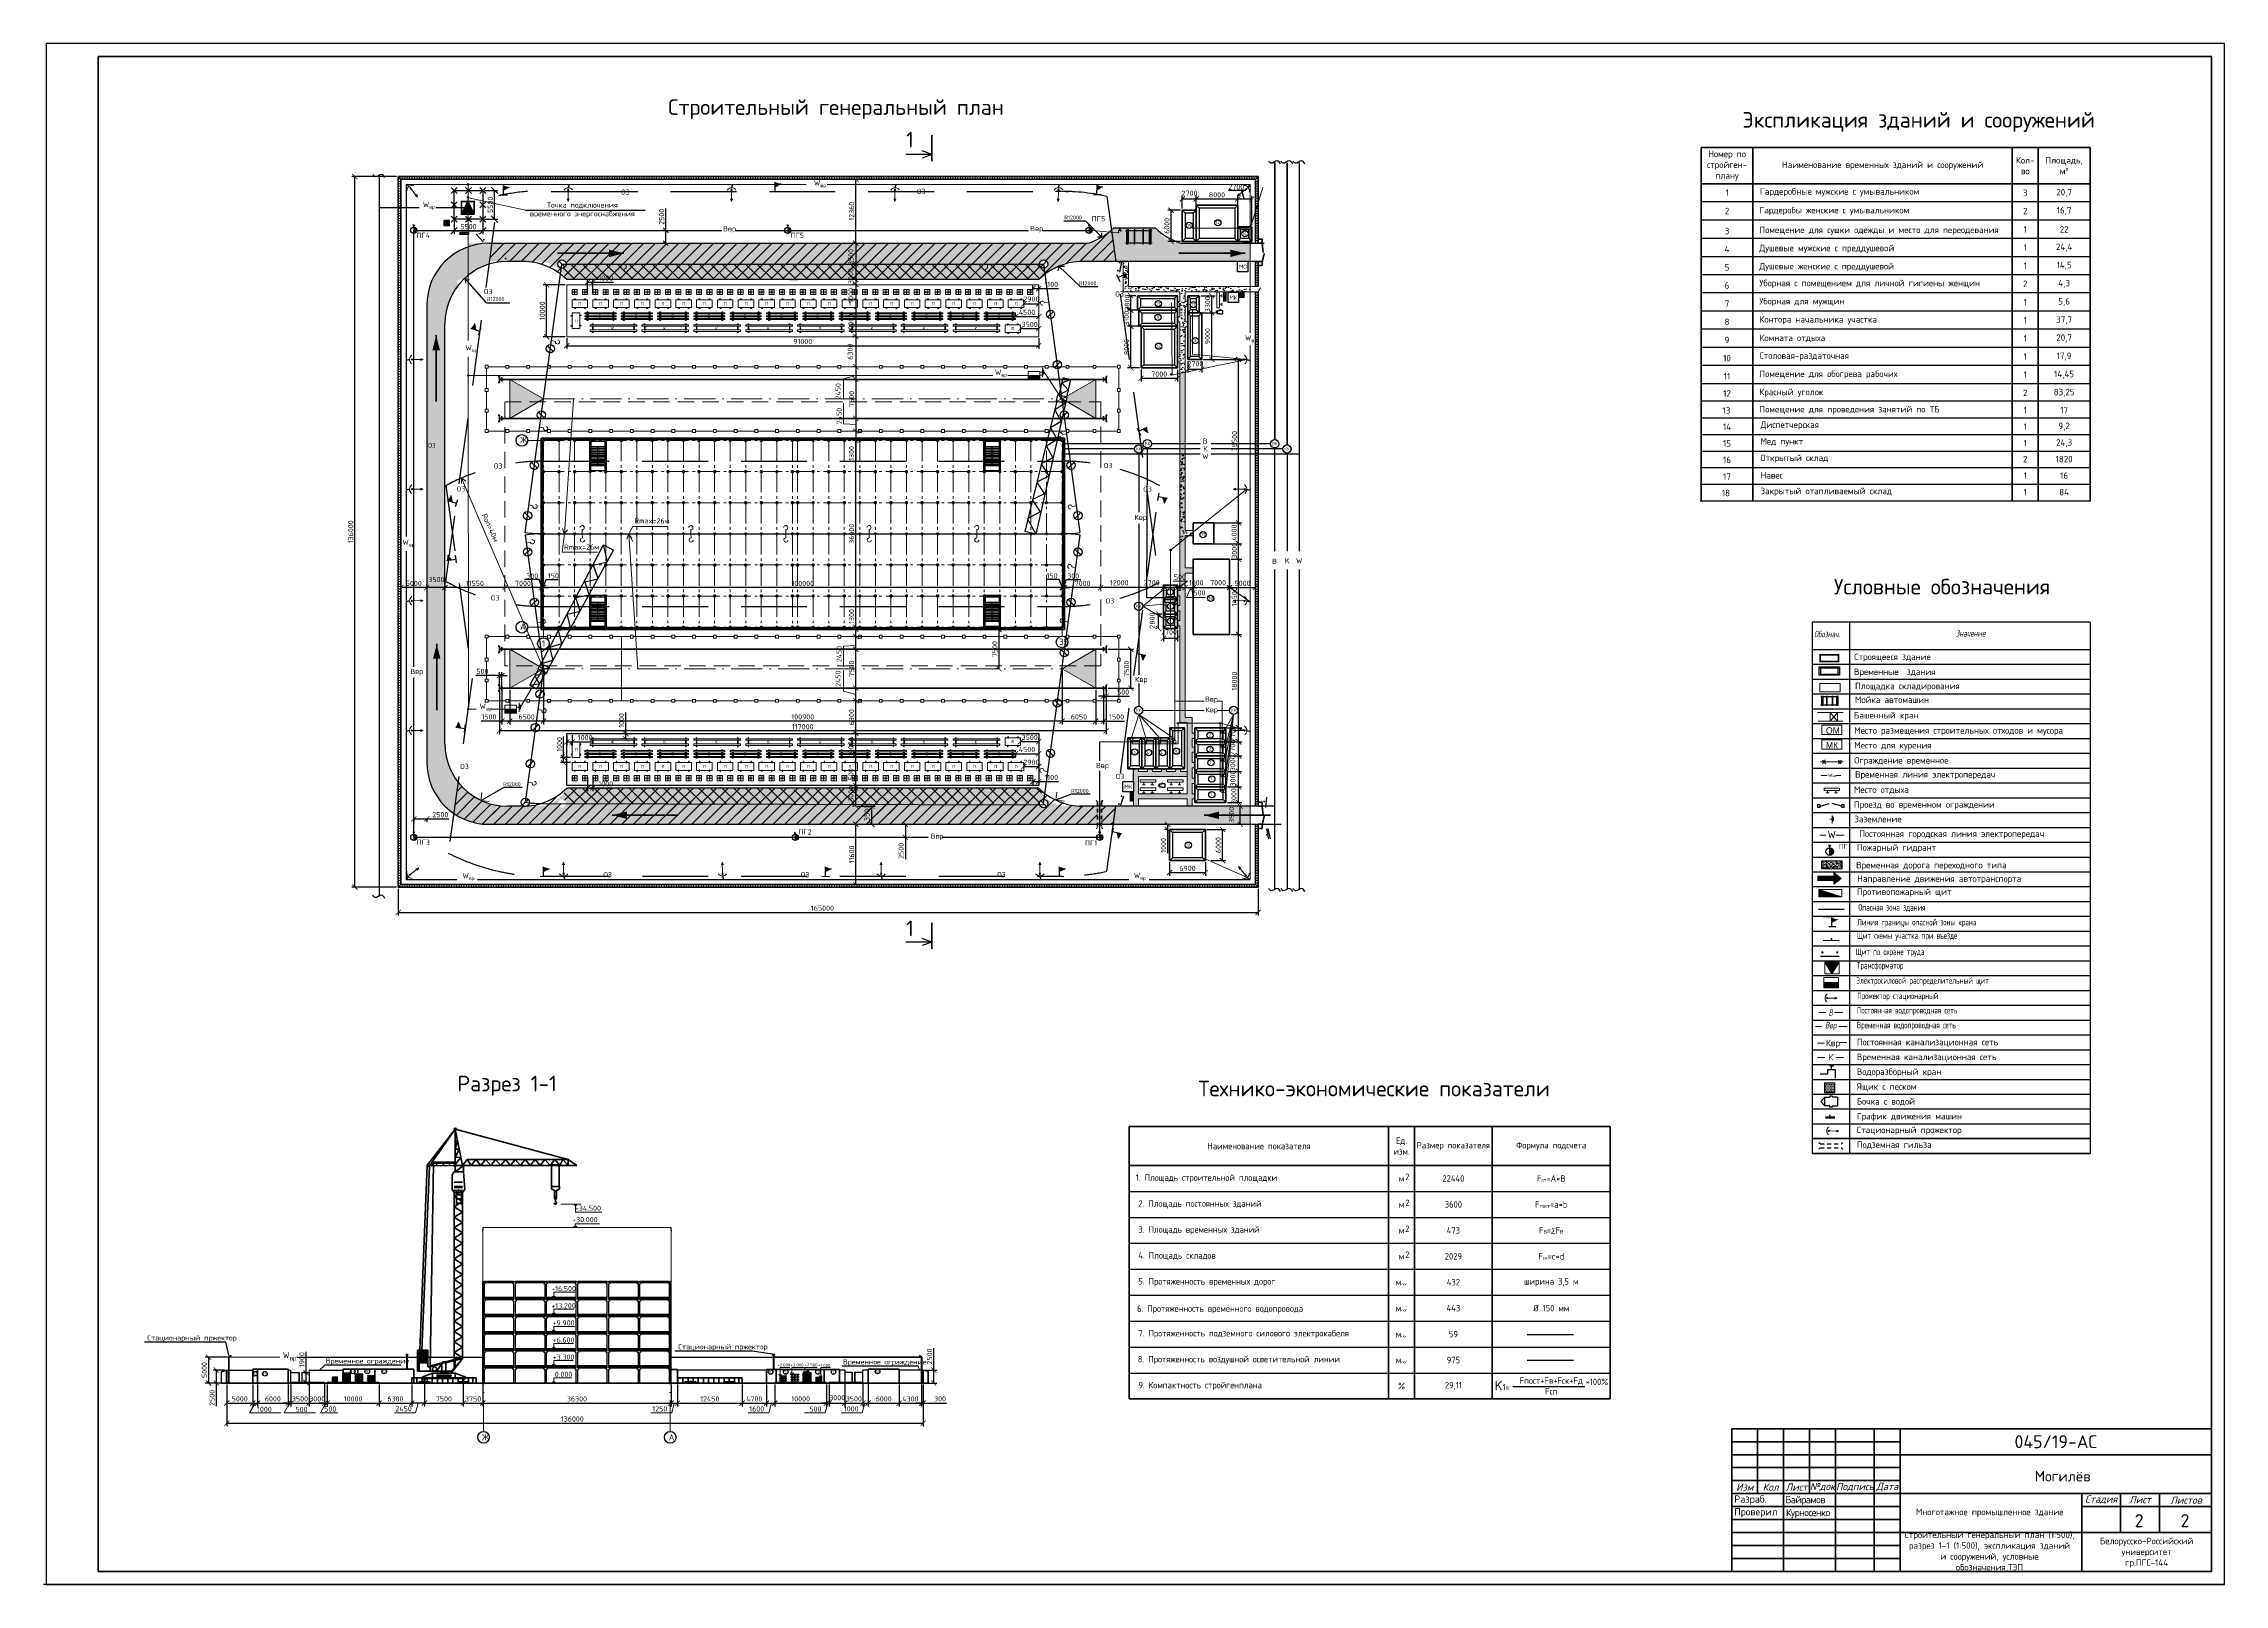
# Model space of a CAD drawing. Header units: millimetres. Extents: x -782 to 10910, y 3841 to 9763.
# Drawn here: x 1982 to 2823, y 8024 to 8618 of the extents above; entities that cross this region are included whole.
import ezdxf

# ---------------------------------------------------------------- set-up
doc = ezdxf.new("R2010")
doc.units = ezdxf.units.MM
for name, pattern in [('ACAD_ISO04W100', [30, 24, -3, 0, -3]), ('ACAD_ISO10W100', [18, 12, -3, 0, -3]), ('CENTER2', [28.575, 19.05, -3.175, 3.175, -3.175]), ('DASHEDX2', [38.1, 25.4, -12.7]), ('GOST2.303 6', [12, 8, -1.5, 1, -1.5]), ('JIS_02_0.7', [1.35, 0.75, -0.6]), ('штриховая2', [9.525, 6.35, -3.175])]:
    doc.linetypes.add(name, pattern=pattern)
for name, color, linetype, lineweight in [('!ОНенес!', 6, 'Continuous', 40), ('0.2 сетевой', 7, 'Continuous', 20), ('1основная_05мм', 151, 'Continuous', 50), ('anker', 187, 'Continuous', 60), ('желтый', 2, 'Continuous', 30), ('зел', 3, 'Continuous', 30), ('красный', 1, 'Continuous', 30), ('Оbводка', 1, 'Continuous', 90), ('РАЗМЕРЫ', 181, 'Continuous', 20), ('синий', 5, 'Continuous', 30), ('текст', 6, 'Continuous', 25), ('Тонкая 0.3', 140, 'Continuous', 25), ('Узлы', 4, 'Continuous', 30), ('Фасад толст', 7, 'Continuous', 20), ('чертеж', 7, 'Continuous', 20)]:
    doc.layers.add(name, color=color, linetype=linetype, lineweight=lineweight)
for name, color, linetype in [('1', 7, 'Continuous'), ('A0-07', 30, 'Continuous'), ('Системный слой', 7, 'Continuous'), ('тонкая', 7, 'Continuous')]:
    doc.layers.add(name, color=color, linetype=linetype)
doc.styles.add('2.5', font='isocpeur.ttf', dxfattribs={"height": 2})
doc.styles.add('GOST-2.304_Type-B', font='GOST_Common.ttf')
doc.styles.add('Isocpeur', font='isocpeur.ttf')
doc.styles.add('SPDS', font='SPDS.shx', dxfattribs={"width": 0.8, "oblique": 12})
doc.styles.get("Standard").update_dxf_attribs({"font": 'isocpeur.ttf'})
doc.linetypes.add('SETKA', pattern='A,0.35,[136,ltypeshp.shx,S=0.1,R=0,X=0,Y=0],0.4,[136,ltypeshp.shx,S=0.1,R=180,X=0,Y=0],0.05', length=0.8)
doc.dimstyles.new('Копия ISO-25 M1-200', dxfattribs={"dimtxt": 2, "dimasz": 2.5, "dimexe": 1.25, "dimexo": 0.625, "dimtad": 1, "dimlfac": 400, "dimtxsty": 'Standard', "dimblk": 'OBLIQUE', "dimcen": 2.5, "dimadec": 0, "dimazin": 0, "dimtfac": 1, "dimtmove": 0, "dimatfit": 3, "dimldrblk": 'NONE', "dimfxl": 1, "dimarcsym": 0})
doc.dimstyles.new('М500 стройгенп', dxfattribs={"dimtxt": 2, "dimasz": 2, "dimexe": 1.25, "dimexo": 0.625, "dimtad": 1, "dimlfac": 500, "dimtxsty": '2.5', "dimblk": 'ARCHTICK', "dimcen": 2.5, "dimadec": 0, "dimazin": 0, "dimtfac": 1, "dimtmove": 0, "dimatfit": 3, "dimfxl": 1, "dimarcsym": 0})
pattern_1 = [(50, (2763.4176, 3860.6352), (4.5546167, -0.398477), [0.47625, -5.23875]), (355, (2763.4176, 3860.635), (-0.8810855, 4.776421), [0.381, -4.1910146]), (100.45144, (2763.797, 3860.602), (3.673531, 4.377944), [0.40475, -4.452256]), (46.1842, (2763.4176, 3861.905), (6.776976, -1.051058), [0.714375, -7.858125]), (96.63556, (2763.982, 3861.8176), (5.935103, 6.185653), [0.607126, -6.67839]), (351.18415, (2763.4176, 3861.905), (5.935103, 6.185653), [0.571499, -6.286493]), (21, (2764.0526, 3861.5877), (3.7903598, -2.55663), [0.47625, -5.23875]), (326, (2764.0526, 3861.5877), (1.5450507, 4.604699), [0.381, -4.191]), (71.45144, (2764.3684, 3861.3747), (5.3354105, 2.0480692), [0.40475, -4.4522484]), (37.5, (2763.4176, 3860.6352), (0.0772151, 2.11387597), [0, -4.1402, 0, -4.2545, 0, -4.206875]), (7.5, (2763.4176, 3860.6352), (1.6704916, 2.5045144), [0, -2.4257, 0, -4.04495, 0, -1.603375]), (327.5, (2762.0015, 3860.6352), (3.3897649, -0.1432186), [0, -1.5875, 0, -4.953, 0, -6.57225]), (317.5, (2761.3665, 3860.6352), (3.7032295, 0.6356623), [0, -2.06375, 0, -3.2893, 0, -4.66725])]
pattern_2 = [(45, (2763.4176, 3860.6352), (-2.245064, 2.245064), [])]
pattern_3 = [(50, (-61.2235, 5234.4324), (3.6436934, -0.3187817), [0.381, -4.191]), (355, (-61.2235, 5234.4324), (-0.7048684, 3.821137), [0.3048, -3.3528117]), (100.45144, (-60.9198, 5234.406), (2.938825, 3.502355), [0.3238002, -3.561805]), (46.1842, (-61.2235, 5235.4484), (5.421581, -0.8408466), [0.5715, -6.2865]), (96.63556, (-60.7717, 5235.3784), (4.748083, 4.9485225), [0.4857005, -5.342712]), (351.18415, (-61.2235, 5235.4484), (4.748083, 4.9485225), [0.457199, -5.029195]), (21, (-60.7155, 5235.1944), (3.0322878, -2.045304), [0.381, -4.191]), (326, (-60.7155, 5235.1944), (1.2360406, 3.6837593), [0.3048, -3.3528]), (71.451445, (-60.4628, 5235.024), (4.2683284, 1.6384554), [0.3238002, -3.5617988]), (37.5, (-61.2235, 5234.4324), (0.06177207, 1.69110078), [0, -3.31216, 0, -3.4036, 0, -3.3655]), (7.5, (-61.2235, 5234.4324), (1.33639325, 2.0036115), [0, -1.94056, 0, -3.23596, 0, -1.2827]), (327.5, (-62.3563, 5234.4324), (2.7118119, -0.1145749), [0, -1.27, 0, -3.9624, 0, -5.2578]), (317.5, (-62.8643, 5234.4324), (2.9625836, 0.5085298), [0, -1.651, 0, -2.63144, 0, -3.7338])]
pattern_4 = [(180, (-61.2235, 5234.4324), (-2e-16, -0.9525), [])]
pattern_5 = [(0, (-159.3332, 5246.0435), (0, 0.254), []), (90, (-159.3332, 5246.0435), (-0.508, 3e-17), [0.254, -0.254]), (90, (-159.0792, 5246.0435), (-0.508, 3e-17), [-0.254, 0.254])]

# ---------------------------------------------------------------- blocks, each defined once
blk = doc.blocks.new('_OBLIQUE')
at = {"color": 0, "linetype": 'ByBlock'}
blk.add_line((-0.5, -0.5), (0.5, 0.5), dxfattribs=at)
blk = doc.blocks.new('*D817')
at = {"color": 0, "lineweight": -2, "transparency": 16777216}
for p, q in [((2140.01, 8550.11), (2140.01, 8545.01)), ((2140.01, 8546.26), (2151.1, 8546.26)), ((2151.1, 8550.11), (2151.1, 8545.01))]:
    blk.add_line(p, q, dxfattribs=at)
at = {"layer": 'Defpoints', "color": 0, "lineweight": -3, "transparency": 16777216}
for p in [(2140.01, 8550.74), (2151.1, 8550.74), (2151.1, 8546.26)]:
    blk.add_point(p, dxfattribs=at)
at = {"color": 0, "lineweight": -2, "transparency": 16777216, "xscale": 2.5, "yscale": 2.5, "zscale": 2.5, "rotation": 180}
blk.add_blockref('_OBLIQUE', (2140.01, 8546.26), dxfattribs=at)
at = {"color": 0, "lineweight": -2, "transparency": 16777216, "xscale": 2.5, "yscale": 2.5, "zscale": 2.5}
blk.add_blockref('_OBLIQUE', (2151.1, 8546.26), dxfattribs=at)
at = {"color": 0, "lineweight": 15, "transparency": 16777216, "insert": (2145.55, 8547.88), "char_height": 2, "attachment_point": 5}
blk.add_mtext('5500', dxfattribs=at)
blk = doc.blocks.new('_None')
blk = doc.blocks.new('*D818')
at = {"color": 0, "lineweight": -2, "transparency": 16777216}
for p, q in [((2151.72, 8561.83), (2156.87, 8561.83)), ((2155.62, 8550.74), (2155.62, 8561.83)), ((2151.72, 8550.74), (2156.87, 8550.74))]:
    blk.add_line(p, q, dxfattribs=at)
at = {"layer": 'Defpoints', "color": 0, "lineweight": -3, "transparency": 16777216}
for p in [(2151.1, 8561.83), (2155.62, 8561.83), (2151.1, 8550.74)]:
    blk.add_point(p, dxfattribs=at)
at = {"color": 0, "lineweight": -2, "transparency": 16777216, "xscale": 2.5, "yscale": 2.5, "zscale": 2.5}
for p, rotation in [((2155.62, 8561.83), 90), ((2155.62, 8550.74), 270)]:
    blk.add_blockref('_OBLIQUE', p, dxfattribs=dict(at, rotation=rotation))
at = {"color": 0, "lineweight": 15, "transparency": 16777216, "insert": (2153.99, 8556.28), "char_height": 2, "attachment_point": 5, "rotation": 90}
blk.add_mtext('5500', dxfattribs=at)
blk = doc.blocks.new('_ArchTick')
at = {"color": 0, "linetype": 'ByBlock', "const_width": 0.15}
blk.add_lwpolyline([(-0.5, -0.5), (0.5, 0.5)], dxfattribs=at)
blk = doc.blocks.new('*D819')
at = {"color": 0, "lineweight": -2, "transparency": 16777216}
for p, q in [((2292.97, 8317.44), (2296.17, 8317.44)), ((2294.92, 8294.23), (2294.92, 8317.44)), ((2292.97, 8294.23), (2296.17, 8294.23))]:
    blk.add_line(p, q, dxfattribs=at)
at = {"layer": 'Defpoints', "color": 0, "lineweight": -3, "transparency": 16777216}
for p in [(2292.34, 8317.44), (2294.92, 8317.44), (2292.34, 8294.23)]:
    blk.add_point(p, dxfattribs=at)
at = {"color": 0, "lineweight": -2, "transparency": 16777216, "xscale": 2, "yscale": 2, "zscale": 2}
for p, rotation in [((2294.92, 8317.44), 90), ((2294.92, 8294.23), 270)]:
    blk.add_blockref('_ArchTick', p, dxfattribs=dict(at, rotation=rotation))
at = {"color": 0, "lineweight": 20, "transparency": 16777216, "insert": (2293.3, 8305.84), "char_height": 2, "attachment_point": 5, "rotation": 90, "style": '2.5'}
blk.add_mtext('11600', dxfattribs=at)
blk = doc.blocks.new('*D820')
at = {"color": 0, "lineweight": -2, "transparency": 16777216}
for p, q in [((2295.55, 8324.44), (2302.37, 8324.44)), ((2301.12, 8317.44), (2301.12, 8324.44)), ((2301.75, 8317.44), (2302.37, 8317.44))]:
    blk.add_line(p, q, dxfattribs=at)
at = {"layer": 'Defpoints', "color": 0, "lineweight": -3, "transparency": 16777216}
for p in [(2294.92, 8324.44), (2301.12, 8324.44), (2301.12, 8317.44)]:
    blk.add_point(p, dxfattribs=at)
at = {"color": 0, "lineweight": -2, "transparency": 16777216, "xscale": 2, "yscale": 2, "zscale": 2}
for p, rotation in [((2301.12, 8324.44), 90), ((2301.12, 8317.44), 270)]:
    blk.add_blockref('_ArchTick', p, dxfattribs=dict(at, rotation=rotation))
at = {"color": 0, "lineweight": 20, "transparency": 16777216, "insert": (2299.25, 8321.84), "char_height": 2, "attachment_point": 5, "rotation": 90, "style": '2.5'}
blk.add_mtext('3500', dxfattribs=at)
blk = doc.blocks.new('*D821')
at = {"color": 0, "lineweight": -2, "transparency": 16777216}
for p, q in [((2294.3, 8331.44), (2293.67, 8331.44)), ((2294.92, 8324.44), (2294.92, 8331.44)), ((2294.3, 8324.44), (2293.67, 8324.44))]:
    blk.add_line(p, q, dxfattribs=at)
at = {"layer": 'Defpoints', "color": 0, "lineweight": -3, "transparency": 16777216}
for p in [(2294.92, 8331.44), (2294.92, 8331.44), (2294.92, 8324.44)]:
    blk.add_point(p, dxfattribs=at)
at = {"color": 0, "lineweight": -2, "transparency": 16777216, "xscale": 2, "yscale": 2, "zscale": 2}
for p, rotation in [((2294.92, 8331.44), 90), ((2294.92, 8324.44), 270)]:
    blk.add_blockref('_ArchTick', p, dxfattribs=dict(at, rotation=rotation))
at = {"color": 0, "lineweight": 20, "transparency": 16777216, "insert": (2293.05, 8329.19), "char_height": 2, "attachment_point": 5, "rotation": 90, "style": '2.5'}
blk.add_mtext('3000', dxfattribs=at)
blk = doc.blocks.new('*D822')
at = {"color": 0, "lineweight": -2, "transparency": 16777216}
for p, q in [((2294.92, 8332.44), (2294.92, 8334.44)), ((2294.3, 8332.44), (2293.67, 8332.44)), ((2294.3, 8331.44), (2293.67, 8331.44)), ((2294.92, 8331.44), (2294.92, 8332.44)), ((2294.92, 8331.44), (2294.92, 8329.44))]:
    blk.add_line(p, q, dxfattribs=at)
at = {"layer": 'Defpoints', "color": 0, "lineweight": -3, "transparency": 16777216}
for p in [(2294.92, 8332.44), (2294.92, 8332.44), (2294.92, 8331.44)]:
    blk.add_point(p, dxfattribs=at)
at = {"color": 0, "lineweight": -2, "transparency": 16777216, "xscale": 2, "yscale": 2, "zscale": 2}
for p, rotation in [((2294.92, 8332.44), 270), ((2294.92, 8331.44), 90)]:
    blk.add_blockref('_ArchTick', p, dxfattribs=dict(at, rotation=rotation))
at = {"color": 0, "lineweight": 20, "transparency": 16777216, "insert": (2293.05, 8336.71), "char_height": 2, "attachment_point": 5, "rotation": 90, "style": '2.5'}
blk.add_mtext('500', dxfattribs=at)
blk = doc.blocks.new('*D823')
at = {"color": 0, "lineweight": -2, "transparency": 16777216}
for p, q in [((2294.3, 8352.44), (2293.67, 8352.44)), ((2294.92, 8332.44), (2294.92, 8352.44)), ((2294.3, 8332.44), (2293.67, 8332.44))]:
    blk.add_line(p, q, dxfattribs=at)
at = {"layer": 'Defpoints', "color": 0, "lineweight": -3, "transparency": 16777216}
for p in [(2294.92, 8352.44), (2294.92, 8352.44), (2294.92, 8332.44)]:
    blk.add_point(p, dxfattribs=at)
at = {"color": 0, "lineweight": -2, "transparency": 16777216, "xscale": 2, "yscale": 2, "zscale": 2}
for p, rotation in [((2294.92, 8352.44), 90), ((2294.92, 8332.44), 270)]:
    blk.add_blockref('_ArchTick', p, dxfattribs=dict(at, rotation=rotation))
at = {"color": 0, "lineweight": 20, "transparency": 16777216, "insert": (2293.05, 8347.35), "char_height": 2, "attachment_point": 5, "rotation": 90, "style": '2.5'}
blk.add_mtext('10000', dxfattribs=at)
blk = doc.blocks.new('*D759')
at = {"color": 0, "lineweight": -2, "transparency": 16777216}
for p, q in [((2294.3, 8365.04), (2293.67, 8365.04)), ((2294.92, 8352.44), (2294.92, 8365.04)), ((2294.3, 8352.44), (2293.67, 8352.44))]:
    blk.add_line(p, q, dxfattribs=at)
at = {"layer": 'Defpoints', "color": 0, "lineweight": -3, "transparency": 16777216}
for p in [(2294.92, 8365.04), (2294.92, 8365.04), (2294.92, 8352.44)]:
    blk.add_point(p, dxfattribs=at)
at = {"color": 0, "lineweight": -2, "transparency": 16777216, "xscale": 2, "yscale": 2, "zscale": 2}
for p, rotation in [((2294.92, 8365.04), 90), ((2294.92, 8352.44), 270)]:
    blk.add_blockref('_ArchTick', p, dxfattribs=dict(at, rotation=rotation))
at = {"color": 0, "lineweight": 20, "transparency": 16777216, "insert": (2293.3, 8358.74), "char_height": 2, "attachment_point": 5, "rotation": 90, "style": '2.5'}
blk.add_mtext('6300', dxfattribs=at)
blk = doc.blocks.new('*D760')
at = {"color": 0, "lineweight": -2, "transparency": 16777216}
for p, q in [((2294.3, 8369.94), (2293.67, 8369.94)), ((2294.92, 8365.04), (2294.92, 8369.94)), ((2294.3, 8365.04), (2293.67, 8365.04))]:
    blk.add_line(p, q, dxfattribs=at)
at = {"layer": 'Defpoints', "color": 0, "lineweight": -3, "transparency": 16777216}
for p in [(2294.92, 8369.94), (2294.92, 8369.94), (2294.92, 8365.04)]:
    blk.add_point(p, dxfattribs=at)
at = {"color": 0, "lineweight": -2, "transparency": 16777216, "xscale": 2, "yscale": 2, "zscale": 2}
for p, rotation in [((2294.92, 8369.94), 90), ((2294.92, 8365.04), 270)]:
    blk.add_blockref('_ArchTick', p, dxfattribs=dict(at, rotation=rotation))
at = {"color": 0, "lineweight": 20, "transparency": 16777216, "insert": (2288.12, 8373.6), "char_height": 2, "attachment_point": 5, "rotation": 90, "style": '2.5'}
blk.add_mtext('2450', dxfattribs=at)
blk = doc.blocks.new('*D761')
at = {"color": 0, "lineweight": -2, "transparency": 16777216}
for p, q in [((2294.3, 8384.94), (2293.67, 8384.94)), ((2294.92, 8369.94), (2294.92, 8384.94)), ((2294.3, 8369.94), (2293.67, 8369.94))]:
    blk.add_line(p, q, dxfattribs=at)
at = {"layer": 'Defpoints', "color": 0, "lineweight": -3, "transparency": 16777216}
for p in [(2294.92, 8384.94), (2294.92, 8384.94), (2294.92, 8369.94)]:
    blk.add_point(p, dxfattribs=at)
at = {"color": 0, "lineweight": -2, "transparency": 16777216, "xscale": 2, "yscale": 2, "zscale": 2}
for p, rotation in [((2294.92, 8384.94), 90), ((2294.92, 8369.94), 270)]:
    blk.add_blockref('_ArchTick', p, dxfattribs=dict(at, rotation=rotation))
at = {"color": 0, "lineweight": 20, "transparency": 16777216, "insert": (2293.3, 8377.44), "char_height": 2, "attachment_point": 5, "rotation": 90, "style": '2.5'}
blk.add_mtext('7500', dxfattribs=at)
blk = doc.blocks.new('*D762')
at = {"color": 0, "lineweight": -2, "transparency": 16777216}
for p, q in [((2294.3, 8389.83), (2293.67, 8389.83)), ((2294.3, 8384.94), (2293.67, 8384.94)), ((2294.92, 8384.94), (2294.92, 8389.83))]:
    blk.add_line(p, q, dxfattribs=at)
at = {"layer": 'Defpoints', "color": 0, "lineweight": -3, "transparency": 16777216}
for p in [(2294.92, 8389.83), (2294.92, 8389.83), (2294.92, 8384.94)]:
    blk.add_point(p, dxfattribs=at)
at = {"color": 0, "lineweight": -2, "transparency": 16777216, "xscale": 2, "yscale": 2, "zscale": 2}
for p, rotation in [((2294.92, 8389.83), 90), ((2294.92, 8384.94), 270)]:
    blk.add_blockref('_ArchTick', p, dxfattribs=dict(at, rotation=rotation))
at = {"color": 0, "lineweight": 20, "transparency": 16777216, "insert": (2288.51, 8383.12), "char_height": 2, "attachment_point": 5, "rotation": 90, "style": '2.5'}
blk.add_mtext('2450', dxfattribs=at)
blk = doc.blocks.new('*D763')
at = {"color": 0, "lineweight": -2, "transparency": 16777216}
for p, q in [((2294.92, 8392.54), (2294.92, 8400.59)), ((2294.3, 8392.54), (2293.67, 8392.54)), ((2294.3, 8389.83), (2293.67, 8389.83)), ((2294.92, 8389.83), (2294.92, 8392.54))]:
    blk.add_line(p, q, dxfattribs=at)
at = {"layer": 'Defpoints', "color": 0, "lineweight": -3, "transparency": 16777216}
for p in [(2294.92, 8392.54), (2294.92, 8392.54), (2294.92, 8389.83)]:
    blk.add_point(p, dxfattribs=at)
at = {"color": 0, "lineweight": -2, "transparency": 16777216, "xscale": 2, "yscale": 2, "zscale": 2}
for p, rotation in [((2294.92, 8392.54), 90), ((2294.92, 8389.83), 270)]:
    blk.add_blockref('_ArchTick', p, dxfattribs=dict(at, rotation=rotation))
at = {"color": 0, "lineweight": 20, "transparency": 16777216, "insert": (2293.3, 8397.57), "char_height": 2, "attachment_point": 5, "rotation": 90, "style": '2.5'}
blk.add_mtext('1300', dxfattribs=at)
blk = doc.blocks.new('*D764')
at = {"color": 0, "lineweight": -2, "transparency": 16777216}
for p, q in [((2294.3, 8465.44), (2293.67, 8465.44)), ((2294.92, 8393.44), (2294.92, 8465.44)), ((2294.3, 8393.44), (2293.67, 8393.44))]:
    blk.add_line(p, q, dxfattribs=at)
at = {"layer": 'Defpoints', "color": 0, "lineweight": -3, "transparency": 16777216}
for p in [(2294.92, 8465.44), (2294.92, 8465.44), (2294.92, 8393.44)]:
    blk.add_point(p, dxfattribs=at)
at = {"color": 0, "lineweight": -2, "transparency": 16777216, "xscale": 2, "yscale": 2, "zscale": 2}
for p, rotation in [((2294.92, 8465.44), 90), ((2294.92, 8393.44), 270)]:
    blk.add_blockref('_ArchTick', p, dxfattribs=dict(at, rotation=rotation))
at = {"color": 0, "lineweight": 20, "transparency": 16777216, "insert": (2293.3, 8429.44), "char_height": 2, "attachment_point": 5, "rotation": 90, "style": '2.5'}
blk.add_mtext('36000', dxfattribs=at)
blk = doc.blocks.new('*D733')
at = {"color": 0, "lineweight": -2, "transparency": 16777216}
for p, q in [((2294.3, 8541.44), (2293.67, 8541.44)), ((2294.92, 8541.44), (2294.92, 8533.54)), ((2294.3, 8533.54), (2293.67, 8533.54))]:
    blk.add_line(p, q, dxfattribs=at)
at = {"layer": 'Defpoints', "color": 0, "lineweight": -3, "transparency": 16777216}
for p in [(2294.92, 8541.44), (2294.92, 8533.54), (2294.92, 8533.54)]:
    blk.add_point(p, dxfattribs=at)
at = {"color": 0, "lineweight": -2, "transparency": 16777216, "xscale": 2, "yscale": 2, "zscale": 2}
for p, rotation in [((2294.92, 8541.44), 90), ((2294.92, 8533.54), 270)]:
    blk.add_blockref('_ArchTick', p, dxfattribs=dict(at, rotation=rotation))
at = {"color": 0, "lineweight": 20, "transparency": 16777216, "insert": (2293.05, 8536.15), "char_height": 2, "attachment_point": 5, "rotation": 90, "style": '2.5'}
blk.add_mtext('3500', dxfattribs=at)
blk = doc.blocks.new('*D734')
at = {"color": 0, "lineweight": -2, "transparency": 16777216}
for p, q in [((2294.3, 8533.54), (2293.67, 8533.54)), ((2294.92, 8533.54), (2294.92, 8527.44)), ((2294.3, 8527.44), (2293.67, 8527.44))]:
    blk.add_line(p, q, dxfattribs=at)
at = {"layer": 'Defpoints', "color": 0, "lineweight": -3, "transparency": 16777216}
for p in [(2294.92, 8533.54), (2294.92, 8527.44), (2294.92, 8527.44)]:
    blk.add_point(p, dxfattribs=at)
at = {"color": 0, "lineweight": -2, "transparency": 16777216, "xscale": 2, "yscale": 2, "zscale": 2}
for p, rotation in [((2294.92, 8533.54), 90), ((2294.92, 8527.44), 270)]:
    blk.add_blockref('_ArchTick', p, dxfattribs=dict(at, rotation=rotation))
at = {"color": 0, "lineweight": 20, "transparency": 16777216, "insert": (2293.05, 8528.8), "char_height": 2, "attachment_point": 5, "rotation": 90, "style": '2.5'}
blk.add_mtext('3000', dxfattribs=at)
blk = doc.blocks.new('*D735')
at = {"color": 0, "lineweight": -2, "transparency": 16777216}
for p, q in [((2294.3, 8527.44), (2293.67, 8527.44)), ((2294.3, 8525.54), (2293.67, 8525.54)), ((2294.92, 8527.44), (2294.92, 8525.54))]:
    blk.add_line(p, q, dxfattribs=at)
at = {"layer": 'Defpoints', "color": 0, "lineweight": -3, "transparency": 16777216}
for p in [(2294.92, 8527.44), (2294.92, 8525.54), (2294.92, 8525.54)]:
    blk.add_point(p, dxfattribs=at)
at = {"color": 0, "lineweight": -2, "transparency": 16777216, "xscale": 2, "yscale": 2, "zscale": 2}
for p, rotation in [((2294.92, 8527.44), 90), ((2294.92, 8525.54), 270)]:
    blk.add_blockref('_ArchTick', p, dxfattribs=dict(at, rotation=rotation))
at = {"color": 0, "lineweight": 20, "transparency": 16777216, "insert": (2293.02, 8521.37), "char_height": 2, "attachment_point": 5, "rotation": 90, "style": '2.5'}
blk.add_mtext('1000', dxfattribs=at)
blk = doc.blocks.new('*D736')
at = {"color": 0, "lineweight": -2, "transparency": 16777216}
for p, q in [((2294.3, 8525.54), (2293.67, 8525.54)), ((2294.92, 8525.54), (2294.92, 8505.54)), ((2294.3, 8505.54), (2293.67, 8505.54))]:
    blk.add_line(p, q, dxfattribs=at)
at = {"layer": 'Defpoints', "color": 0, "lineweight": -3, "transparency": 16777216}
for p in [(2294.92, 8525.54), (2294.92, 8505.54), (2294.92, 8505.54)]:
    blk.add_point(p, dxfattribs=at)
at = {"color": 0, "lineweight": -2, "transparency": 16777216, "xscale": 2, "yscale": 2, "zscale": 2}
for p, rotation in [((2294.92, 8525.54), 90), ((2294.92, 8505.54), 270)]:
    blk.add_blockref('_ArchTick', p, dxfattribs=dict(at, rotation=rotation))
at = {"color": 0, "lineweight": 20, "transparency": 16777216, "insert": (2293.05, 8510.63), "char_height": 2, "attachment_point": 5, "rotation": 90, "style": '2.5'}
blk.add_mtext('10000', dxfattribs=at)
blk = doc.blocks.new('*D737')
at = {"color": 0, "lineweight": -2, "transparency": 16777216}
for p, q in [((2294.3, 8505.54), (2293.67, 8505.54)), ((2294.92, 8505.54), (2294.92, 8493.83)), ((2294.3, 8493.83), (2293.67, 8493.83))]:
    blk.add_line(p, q, dxfattribs=at)
at = {"layer": 'Defpoints', "color": 0, "lineweight": -3, "transparency": 16777216}
for p in [(2294.92, 8505.54), (2294.92, 8493.83), (2294.92, 8493.83)]:
    blk.add_point(p, dxfattribs=at)
at = {"color": 0, "lineweight": -2, "transparency": 16777216, "xscale": 2, "yscale": 2, "zscale": 2}
for p, rotation in [((2294.92, 8505.54), 90), ((2294.92, 8493.83), 270)]:
    blk.add_blockref('_ArchTick', p, dxfattribs=dict(at, rotation=rotation))
at = {"color": 0, "lineweight": 20, "transparency": 16777216, "insert": (2292.8, 8499.65), "char_height": 2, "attachment_point": 5, "rotation": 90, "style": '2.5'}
blk.add_mtext('6300', dxfattribs=at)
blk = doc.blocks.new('*D738')
at = {"color": 0, "lineweight": -2, "transparency": 16777216}
for p, q in [((2294.3, 8493.83), (2293.67, 8493.83)), ((2294.3, 8488.94), (2293.67, 8488.94)), ((2294.92, 8493.83), (2294.92, 8488.94))]:
    blk.add_line(p, q, dxfattribs=at)
at = {"layer": 'Defpoints', "color": 0, "lineweight": -3, "transparency": 16777216}
for p in [(2294.92, 8493.83), (2294.92, 8488.94), (2294.92, 8488.94)]:
    blk.add_point(p, dxfattribs=at)
at = {"color": 0, "lineweight": -2, "transparency": 16777216, "xscale": 2, "yscale": 2, "zscale": 2}
for p, rotation in [((2294.92, 8493.83), 90), ((2294.92, 8488.94), 270)]:
    blk.add_blockref('_ArchTick', p, dxfattribs=dict(at, rotation=rotation))
at = {"color": 0, "lineweight": 20, "transparency": 16777216, "insert": (2288.12, 8484.39), "char_height": 2, "attachment_point": 5, "rotation": 90, "style": '2.5'}
blk.add_mtext('2450', dxfattribs=at)
blk = doc.blocks.new('*D739')
at = {"color": 0, "lineweight": -2, "transparency": 16777216}
for p, q in [((2294.3, 8488.94), (2293.67, 8488.94)), ((2294.92, 8488.94), (2294.92, 8473.94)), ((2294.3, 8473.94), (2293.67, 8473.94))]:
    blk.add_line(p, q, dxfattribs=at)
at = {"layer": 'Defpoints', "color": 0, "lineweight": -3, "transparency": 16777216}
for p in [(2294.92, 8488.94), (2294.92, 8473.94), (2294.92, 8473.94)]:
    blk.add_point(p, dxfattribs=at)
at = {"color": 0, "lineweight": -2, "transparency": 16777216, "xscale": 2, "yscale": 2, "zscale": 2}
for p, rotation in [((2294.92, 8488.94), 90), ((2294.92, 8473.94), 270)]:
    blk.add_blockref('_ArchTick', p, dxfattribs=dict(at, rotation=rotation))
at = {"color": 0, "lineweight": 20, "transparency": 16777216, "insert": (2293.3, 8481.44), "char_height": 2, "attachment_point": 5, "rotation": 90, "style": '2.5'}
blk.add_mtext('7500', dxfattribs=at)
blk = doc.blocks.new('*D740')
at = {"color": 0, "lineweight": -2, "transparency": 16777216}
for p, q in [((2294.3, 8473.94), (2293.67, 8473.94)), ((2294.3, 8469.04), (2293.67, 8469.04)), ((2294.92, 8473.94), (2294.92, 8469.04))]:
    blk.add_line(p, q, dxfattribs=at)
at = {"layer": 'Defpoints', "color": 0, "lineweight": -3, "transparency": 16777216}
for p in [(2294.92, 8473.94), (2294.92, 8469.04), (2294.92, 8469.04)]:
    blk.add_point(p, dxfattribs=at)
at = {"color": 0, "lineweight": -2, "transparency": 16777216, "xscale": 2, "yscale": 2, "zscale": 2}
for p, rotation in [((2294.92, 8473.94), 90), ((2294.92, 8469.04), 270)]:
    blk.add_blockref('_ArchTick', p, dxfattribs=dict(at, rotation=rotation))
at = {"color": 0, "lineweight": 20, "transparency": 16777216, "insert": (2288.51, 8474.86), "char_height": 2, "attachment_point": 5, "rotation": 90, "style": '2.5'}
blk.add_mtext('2450', dxfattribs=at)
blk = doc.blocks.new('*D741')
at = {"color": 0, "lineweight": -2, "transparency": 16777216}
for p, q in [((2294.3, 8469.04), (2293.67, 8469.04)), ((2294.92, 8469.04), (2294.92, 8465.44)), ((2294.3, 8465.44), (2293.67, 8465.44)), ((2294.92, 8465.44), (2294.92, 8457.39))]:
    blk.add_line(p, q, dxfattribs=at)
at = {"layer": 'Defpoints', "color": 0, "lineweight": -3, "transparency": 16777216}
for p in [(2294.92, 8469.04), (2294.92, 8465.44), (2294.92, 8465.44)]:
    blk.add_point(p, dxfattribs=at)
at = {"color": 0, "lineweight": -2, "transparency": 16777216, "xscale": 2, "yscale": 2, "zscale": 2}
for p, rotation in [((2294.92, 8469.04), 90), ((2294.92, 8465.44), 270)]:
    blk.add_blockref('_ArchTick', p, dxfattribs=dict(at, rotation=rotation))
at = {"color": 0, "lineweight": 20, "transparency": 16777216, "insert": (2293.3, 8460.42), "char_height": 2, "attachment_point": 5, "rotation": 90, "style": '2.5'}
blk.add_mtext('1300', dxfattribs=at)
blk = doc.blocks.new('*D769')
at = {"color": 0, "lineweight": -2, "transparency": 16777216}
for p, q in [((2294.3, 8566.17), (2293.67, 8566.17)), ((2294.92, 8541.44), (2294.92, 8566.17)), ((2294.3, 8541.44), (2293.67, 8541.44))]:
    blk.add_line(p, q, dxfattribs=at)
at = {"layer": 'Defpoints', "color": 0, "lineweight": -3, "transparency": 16777216}
for p in [(2294.92, 8566.17), (2294.92, 8566.17), (2294.92, 8541.44)]:
    blk.add_point(p, dxfattribs=at)
at = {"color": 0, "lineweight": -2, "transparency": 16777216, "xscale": 2, "yscale": 2, "zscale": 2}
for p, rotation in [((2294.92, 8566.17), 90), ((2294.92, 8541.44), 270)]:
    blk.add_blockref('_ArchTick', p, dxfattribs=dict(at, rotation=rotation))
at = {"color": 0, "lineweight": 20, "transparency": 16777216, "insert": (2293.3, 8553.81), "char_height": 2, "attachment_point": 5, "rotation": 90, "style": '2.5'}
blk.add_mtext('12360', dxfattribs=at)
blk = doc.blocks.new('*D770')
at = {"color": 0, "lineweight": -2, "transparency": 16777216}
for p, q in [((2418.93, 8408.7), (2416.93, 8408.7)), ((2418.93, 8408.7), (2419.93, 8408.7)), ((2418.93, 8408.26), (2418.93, 8407.45)), ((2419.93, 8408.7), (2421.93, 8408.7)), ((2419.93, 8408.26), (2419.93, 8407.45))]:
    blk.add_line(p, q, dxfattribs=at)
at = {"layer": 'Defpoints', "color": 0, "lineweight": -3, "transparency": 16777216}
for p in [(2418.93, 8408.88), (2419.93, 8408.88), (2419.93, 8408.7)]:
    blk.add_point(p, dxfattribs=at)
at = {"color": 0, "lineweight": -2, "transparency": 16777216, "xscale": 2, "yscale": 2, "zscale": 2}
blk.add_blockref('_ArchTick', (2418.93, 8408.7), dxfattribs=at)
at = {"color": 0, "lineweight": -2, "transparency": 16777216, "xscale": 2, "yscale": 2, "zscale": 2, "rotation": 180}
blk.add_blockref('_ArchTick', (2419.93, 8408.7), dxfattribs=at)
at = {"color": 0, "lineweight": 20, "transparency": 16777216, "insert": (2419.93, 8412.79), "char_height": 2, "attachment_point": 5, "style": '2.5'}
blk.add_mtext('500', dxfattribs=at)
blk = doc.blocks.new('*D771')
at = {"color": 0, "lineweight": -2, "transparency": 16777216}
for p, q in [((2419.93, 8409.33), (2419.93, 8409.95)), ((2419.93, 8408.7), (2421.93, 8408.7)), ((2421.93, 8409.33), (2421.93, 8409.95))]:
    blk.add_line(p, q, dxfattribs=at)
at = {"layer": 'Defpoints', "color": 0, "lineweight": -3, "transparency": 16777216}
for p in [(2419.93, 8408.7), (2421.93, 8408.7), (2421.93, 8408.7)]:
    blk.add_point(p, dxfattribs=at)
at = {"color": 0, "lineweight": -2, "transparency": 16777216, "xscale": 2, "yscale": 2, "zscale": 2, "rotation": 180}
blk.add_blockref('_ArchTick', (2419.93, 8408.7), dxfattribs=at)
at = {"color": 0, "lineweight": -2, "transparency": 16777216, "xscale": 2, "yscale": 2, "zscale": 2}
blk.add_blockref('_ArchTick', (2421.93, 8408.7), dxfattribs=at)
at = {"color": 0, "lineweight": 20, "transparency": 16777216, "insert": (2426.2, 8410.58), "char_height": 2, "attachment_point": 5, "style": '2.5'}
blk.add_mtext('1000', dxfattribs=at)
blk = doc.blocks.new('*D772')
at = {"color": 0, "lineweight": -2, "transparency": 16777216}
for p, q in [((2421.93, 8409.33), (2421.93, 8409.95)), ((2421.93, 8408.7), (2425.06, 8408.7)), ((2425.06, 8409.33), (2425.06, 8409.95))]:
    blk.add_line(p, q, dxfattribs=at)
at = {"layer": 'Defpoints', "color": 0, "lineweight": -3, "transparency": 16777216}
for p in [(2421.93, 8408.7), (2425.06, 8408.7), (2425.06, 8408.7)]:
    blk.add_point(p, dxfattribs=at)
at = {"color": 0, "lineweight": -2, "transparency": 16777216, "xscale": 2, "yscale": 2, "zscale": 2, "rotation": 180}
blk.add_blockref('_ArchTick', (2421.93, 8408.7), dxfattribs=at)
at = {"color": 0, "lineweight": -2, "transparency": 16777216, "xscale": 2, "yscale": 2, "zscale": 2}
blk.add_blockref('_ArchTick', (2425.06, 8408.7), dxfattribs=at)
at = {"color": 0, "lineweight": 20, "transparency": 16777216, "insert": (2426.9, 8406.7), "char_height": 2, "attachment_point": 5, "style": '2.5'}
blk.add_mtext('1500', dxfattribs=at)
blk = doc.blocks.new('*D773')
at = {"color": 0, "lineweight": -2, "transparency": 16777216}
for p, q in [((2425.06, 8409.33), (2425.06, 8409.98)), ((2425.06, 8408.73), (2439.06, 8408.73)), ((2439.06, 8409.33), (2439.06, 8409.98))]:
    blk.add_line(p, q, dxfattribs=at)
at = {"layer": 'Defpoints', "color": 0, "lineweight": -3, "transparency": 16777216}
for p in [(2425.06, 8408.7), (2439.06, 8408.73), (2439.06, 8408.7)]:
    blk.add_point(p, dxfattribs=at)
at = {"color": 0, "lineweight": -2, "transparency": 16777216, "xscale": 2, "yscale": 2, "zscale": 2, "rotation": 180}
blk.add_blockref('_ArchTick', (2425.06, 8408.73), dxfattribs=at)
at = {"color": 0, "lineweight": -2, "transparency": 16777216, "xscale": 2, "yscale": 2, "zscale": 2}
blk.add_blockref('_ArchTick', (2439.06, 8408.73), dxfattribs=at)
at = {"color": 0, "lineweight": 20, "transparency": 16777216, "insert": (2434.64, 8410.6), "char_height": 2, "attachment_point": 5, "style": '2.5'}
blk.add_mtext('7000', dxfattribs=at)
blk = doc.blocks.new('*D742')
at = {"color": 0, "lineweight": -2, "transparency": 16777216}
for p, q in [((2439.06, 8409.33), (2439.06, 8409.95)), ((2439.06, 8408.7), (2449.06, 8408.7)), ((2449.06, 8409.33), (2449.06, 8409.95))]:
    blk.add_line(p, q, dxfattribs=at)
at = {"layer": 'Defpoints', "color": 0, "lineweight": -3, "transparency": 16777216}
for p in [(2439.06, 8408.7), (2449.06, 8408.7), (2449.06, 8408.7)]:
    blk.add_point(p, dxfattribs=at)
at = {"color": 0, "lineweight": -2, "transparency": 16777216, "xscale": 2, "yscale": 2, "zscale": 2, "rotation": 180}
blk.add_blockref('_ArchTick', (2439.06, 8408.7), dxfattribs=at)
at = {"color": 0, "lineweight": -2, "transparency": 16777216, "xscale": 2, "yscale": 2, "zscale": 2}
blk.add_blockref('_ArchTick', (2449.06, 8408.7), dxfattribs=at)
at = {"color": 0, "lineweight": 20, "transparency": 16777216, "insert": (2444.06, 8410.33), "char_height": 2, "attachment_point": 5, "style": '2.5'}
blk.add_mtext('5000', dxfattribs=at)
blk = doc.blocks.new('*D774')
at = {"color": 0, "lineweight": -2, "transparency": 16777216}
for p, q in [((2413.53, 8409.33), (2413.53, 8409.95)), ((2418.93, 8408.7), (2413.53, 8408.7)), ((2418.93, 8409.33), (2418.93, 8409.95))]:
    blk.add_line(p, q, dxfattribs=at)
at = {"layer": 'Defpoints', "color": 0, "lineweight": -3, "transparency": 16777216}
for p in [(2413.53, 8408.7), (2413.53, 8408.7), (2418.93, 8408.7)]:
    blk.add_point(p, dxfattribs=at)
at = {"color": 0, "lineweight": -2, "transparency": 16777216, "xscale": 2, "yscale": 2, "zscale": 2, "rotation": 180}
blk.add_blockref('_ArchTick', (2413.53, 8408.7), dxfattribs=at)
at = {"color": 0, "lineweight": -2, "transparency": 16777216, "xscale": 2, "yscale": 2, "zscale": 2}
blk.add_blockref('_ArchTick', (2418.93, 8408.7), dxfattribs=at)
at = {"color": 0, "lineweight": 20, "transparency": 16777216, "insert": (2409.06, 8410.58), "char_height": 2, "attachment_point": 5, "style": '2.5'}
blk.add_mtext('2700', dxfattribs=at)
blk = doc.blocks.new('*D743')
at = {"color": 0, "lineweight": -2, "transparency": 16777216}
for p, q in [((2389.37, 8409.33), (2389.37, 8409.95)), ((2413.53, 8408.7), (2389.37, 8408.7)), ((2413.53, 8409.33), (2413.53, 8409.95))]:
    blk.add_line(p, q, dxfattribs=at)
at = {"layer": 'Defpoints', "color": 0, "lineweight": -3, "transparency": 16777216}
for p in [(2389.37, 8408.7), (2389.37, 8408.7), (2413.53, 8408.7)]:
    blk.add_point(p, dxfattribs=at)
at = {"color": 0, "lineweight": -2, "transparency": 16777216, "xscale": 2, "yscale": 2, "zscale": 2, "rotation": 180}
blk.add_blockref('_ArchTick', (2389.37, 8408.7), dxfattribs=at)
at = {"color": 0, "lineweight": -2, "transparency": 16777216, "xscale": 2, "yscale": 2, "zscale": 2}
blk.add_blockref('_ArchTick', (2413.53, 8408.7), dxfattribs=at)
at = {"color": 0, "lineweight": 20, "transparency": 16777216, "insert": (2396.52, 8410.58), "char_height": 2, "attachment_point": 5, "style": '2.5'}
blk.add_mtext('12000', dxfattribs=at)
blk = doc.blocks.new('*D775')
at = {"color": 0, "lineweight": -2, "transparency": 16777216}
for p, q in [((2375.37, 8409.33), (2375.37, 8409.95)), ((2389.37, 8408.7), (2375.37, 8408.7)), ((2389.37, 8409.33), (2389.37, 8409.95))]:
    blk.add_line(p, q, dxfattribs=at)
at = {"layer": 'Defpoints', "color": 0, "lineweight": -3, "transparency": 16777216}
for p in [(2375.37, 8408.7), (2375.37, 8408.7), (2389.37, 8408.7)]:
    blk.add_point(p, dxfattribs=at)
at = {"color": 0, "lineweight": -2, "transparency": 16777216, "xscale": 2, "yscale": 2, "zscale": 2, "rotation": 180}
blk.add_blockref('_ArchTick', (2375.37, 8408.7), dxfattribs=at)
at = {"color": 0, "lineweight": -2, "transparency": 16777216, "xscale": 2, "yscale": 2, "zscale": 2}
blk.add_blockref('_ArchTick', (2389.37, 8408.7), dxfattribs=at)
at = {"color": 0, "lineweight": 20, "transparency": 16777216, "insert": (2382.37, 8410.33), "char_height": 2, "attachment_point": 5, "style": '2.5'}
blk.add_mtext('7000', dxfattribs=at)
blk = doc.blocks.new('*D776')
at = {"color": 0, "lineweight": -2, "transparency": 16777216}
for p, q in [((2174.47, 8409.33), (2174.47, 8409.95)), ((2374.47, 8408.7), (2174.47, 8408.7)), ((2374.47, 8409.33), (2374.47, 8409.95))]:
    blk.add_line(p, q, dxfattribs=at)
at = {"layer": 'Defpoints', "color": 0, "lineweight": -3, "transparency": 16777216}
for p in [(2174.47, 8408.7), (2174.47, 8408.7), (2374.47, 8408.7)]:
    blk.add_point(p, dxfattribs=at)
at = {"color": 0, "lineweight": -2, "transparency": 16777216, "xscale": 2, "yscale": 2, "zscale": 2, "rotation": 180}
blk.add_blockref('_ArchTick', (2174.47, 8408.7), dxfattribs=at)
at = {"color": 0, "lineweight": -2, "transparency": 16777216, "xscale": 2, "yscale": 2, "zscale": 2}
blk.add_blockref('_ArchTick', (2374.47, 8408.7), dxfattribs=at)
at = {"color": 0, "lineweight": 20, "transparency": 16777216, "insert": (2274.47, 8410.33), "char_height": 2, "attachment_point": 5, "style": '2.5'}
blk.add_mtext('100000', dxfattribs=at)
blk = doc.blocks.new('*D777')
at = {"color": 0, "lineweight": -2, "transparency": 16777216}
for p, q in [((2159.57, 8409.33), (2159.57, 8409.95)), ((2173.57, 8408.7), (2159.57, 8408.7)), ((2173.57, 8409.33), (2173.57, 8409.95))]:
    blk.add_line(p, q, dxfattribs=at)
at = {"layer": 'Defpoints', "color": 0, "lineweight": -3, "transparency": 16777216}
for p in [(2159.57, 8408.7), (2159.57, 8408.7), (2173.57, 8408.7)]:
    blk.add_point(p, dxfattribs=at)
at = {"color": 0, "lineweight": -2, "transparency": 16777216, "xscale": 2, "yscale": 2, "zscale": 2, "rotation": 180}
blk.add_blockref('_ArchTick', (2159.57, 8408.7), dxfattribs=at)
at = {"color": 0, "lineweight": -2, "transparency": 16777216, "xscale": 2, "yscale": 2, "zscale": 2}
blk.add_blockref('_ArchTick', (2173.57, 8408.7), dxfattribs=at)
at = {"color": 0, "lineweight": 20, "transparency": 16777216, "insert": (2166.57, 8410.33), "char_height": 2, "attachment_point": 5, "style": '2.5'}
blk.add_mtext('7000', dxfattribs=at)
blk = doc.blocks.new('*D778')
at = {"color": 0, "lineweight": -2, "transparency": 16777216}
for p, q in [((2136.47, 8410.75), (2136.47, 8407.45)), ((2159.57, 8408.7), (2136.47, 8408.7)), ((2159.57, 8409.33), (2159.57, 8409.95))]:
    blk.add_line(p, q, dxfattribs=at)
at = {"layer": 'Defpoints', "color": 0, "lineweight": -3, "transparency": 16777216}
for p in [(2136.47, 8411.38), (2136.47, 8408.7), (2159.57, 8408.7)]:
    blk.add_point(p, dxfattribs=at)
at = {"color": 0, "lineweight": -2, "transparency": 16777216, "xscale": 2, "yscale": 2, "zscale": 2, "rotation": 180}
blk.add_blockref('_ArchTick', (2136.47, 8408.7), dxfattribs=at)
at = {"color": 0, "lineweight": -2, "transparency": 16777216, "xscale": 2, "yscale": 2, "zscale": 2}
blk.add_blockref('_ArchTick', (2159.57, 8408.7), dxfattribs=at)
at = {"color": 0, "lineweight": 20, "transparency": 16777216, "insert": (2148.02, 8410.33), "char_height": 2, "attachment_point": 5, "style": '2.5'}
blk.add_mtext('11550', dxfattribs=at)
blk = doc.blocks.new('*D779')
at = {"color": 0, "lineweight": -2, "transparency": 16777216}
for p, q in [((2129.47, 8410.57), (2129.47, 8407.45)), ((2136.47, 8408.7), (2129.47, 8408.7)), ((2136.47, 8408.08), (2136.47, 8407.45))]:
    blk.add_line(p, q, dxfattribs=at)
at = {"layer": 'Defpoints', "color": 0, "lineweight": -3, "transparency": 16777216}
for p in [(2129.47, 8411.19), (2129.47, 8408.7), (2136.47, 8408.7)]:
    blk.add_point(p, dxfattribs=at)
at = {"color": 0, "lineweight": -2, "transparency": 16777216, "xscale": 2, "yscale": 2, "zscale": 2, "rotation": 180}
blk.add_blockref('_ArchTick', (2129.47, 8408.7), dxfattribs=at)
at = {"color": 0, "lineweight": -2, "transparency": 16777216, "xscale": 2, "yscale": 2, "zscale": 2}
blk.add_blockref('_ArchTick', (2136.47, 8408.7), dxfattribs=at)
at = {"color": 0, "lineweight": 20, "transparency": 16777216, "insert": (2133.2, 8411.81), "char_height": 2, "attachment_point": 5, "style": '2.5'}
blk.add_mtext('3500', dxfattribs=at)
blk = doc.blocks.new('*D780')
at = {"color": 0, "lineweight": -2, "transparency": 16777216}
for p, q in [((2119.47, 8409.33), (2119.47, 8409.95)), ((2129.47, 8408.7), (2119.47, 8408.7)), ((2129.47, 8409.33), (2129.47, 8409.95))]:
    blk.add_line(p, q, dxfattribs=at)
at = {"layer": 'Defpoints', "color": 0, "lineweight": -3, "transparency": 16777216}
for p in [(2119.47, 8408.7), (2119.47, 8408.7), (2129.47, 8408.7)]:
    blk.add_point(p, dxfattribs=at)
at = {"color": 0, "lineweight": -2, "transparency": 16777216, "xscale": 2, "yscale": 2, "zscale": 2, "rotation": 180}
blk.add_blockref('_ArchTick', (2119.47, 8408.7), dxfattribs=at)
at = {"color": 0, "lineweight": -2, "transparency": 16777216, "xscale": 2, "yscale": 2, "zscale": 2}
blk.add_blockref('_ArchTick', (2129.47, 8408.7), dxfattribs=at)
at = {"color": 0, "lineweight": 20, "transparency": 16777216, "insert": (2124.47, 8410.33), "char_height": 2, "attachment_point": 5, "style": '2.5'}
blk.add_mtext('5000', dxfattribs=at)
blk = doc.blocks.new('*D781')
at = {"color": 0, "lineweight": -2, "transparency": 16777216}
for p, q in [((2415.94, 8302.82), (2415.94, 8297.59)), ((2429.74, 8302.82), (2429.74, 8297.59)), ((2415.94, 8298.84), (2429.74, 8298.84))]:
    blk.add_line(p, q, dxfattribs=at)
at = {"layer": 'Defpoints', "color": 0, "lineweight": -3, "transparency": 16777216}
for p in [(2415.94, 8303.44), (2429.74, 8303.44), (2429.74, 8298.84)]:
    blk.add_point(p, dxfattribs=at)
at = {"color": 0, "lineweight": -2, "transparency": 16777216, "xscale": 2, "yscale": 2, "zscale": 2, "rotation": 180}
blk.add_blockref('_ArchTick', (2415.94, 8298.84), dxfattribs=at)
at = {"color": 0, "lineweight": -2, "transparency": 16777216, "xscale": 2, "yscale": 2, "zscale": 2}
blk.add_blockref('_ArchTick', (2429.74, 8298.84), dxfattribs=at)
at = {"color": 0, "lineweight": 20, "transparency": 16777216, "insert": (2422.84, 8300.46), "char_height": 2, "attachment_point": 5, "style": '2.5'}
blk.add_mtext('6900', dxfattribs=at)
blk = doc.blocks.new('*D782')
at = {"color": 0, "lineweight": -2, "transparency": 16777216}
for p, q in [((2430.36, 8315.44), (2437.58, 8315.44)), ((2436.33, 8303.44), (2436.33, 8315.44)), ((2431.99, 8303.44), (2437.58, 8303.44))]:
    blk.add_line(p, q, dxfattribs=at)
at = {"layer": 'Defpoints', "color": 0, "lineweight": -3, "transparency": 16777216}
for p in [(2429.74, 8315.44), (2436.33, 8315.44), (2431.37, 8303.44)]:
    blk.add_point(p, dxfattribs=at)
at = {"color": 0, "lineweight": -2, "transparency": 16777216, "xscale": 2, "yscale": 2, "zscale": 2}
for p, rotation in [((2436.33, 8315.44), 90), ((2436.33, 8303.44), 270)]:
    blk.add_blockref('_ArchTick', p, dxfattribs=dict(at, rotation=rotation))
at = {"color": 0, "lineweight": 20, "transparency": 16777216, "insert": (2434.7, 8309.44), "char_height": 2, "attachment_point": 5, "rotation": 90, "style": '2.5'}
blk.add_mtext('6000', dxfattribs=at)
blk = doc.blocks.new('*D783')
at = {"color": 0, "lineweight": -2, "transparency": 16777216}
for p, q in [((2414.55, 8317.44), (2413.92, 8317.44)), ((2415.31, 8315.44), (2413.92, 8315.44)), ((2415.17, 8317.44), (2415.17, 8315.44)), ((2415.17, 8315.44), (2415.17, 8306.29))]:
    blk.add_line(p, q, dxfattribs=at)
at = {"layer": 'Defpoints', "color": 0, "lineweight": -3, "transparency": 16777216}
for p in [(2415.17, 8317.44), (2415.18, 8317.44), (2415.94, 8315.44)]:
    blk.add_point(p, dxfattribs=at)
at = {"color": 0, "lineweight": -2, "transparency": 16777216, "xscale": 2, "yscale": 2, "zscale": 2}
for p, rotation in [((2415.17, 8317.44), 90), ((2415.17, 8315.44), 270)]:
    blk.add_blockref('_ArchTick', p, dxfattribs=dict(at, rotation=rotation))
at = {"color": 0, "lineweight": 20, "transparency": 16777216, "insert": (2413.55, 8309.32), "char_height": 2, "attachment_point": 5, "rotation": 90, "style": '2.5'}
blk.add_mtext('1000', dxfattribs=at)
blk = doc.blocks.new('*D784')
at = {"color": 0, "lineweight": -2, "transparency": 16777216}
for p, q in [((2442.56, 8324.44), (2441.94, 8324.44)), ((2443.19, 8317.44), (2443.19, 8324.44)), ((2442.56, 8317.44), (2441.94, 8317.44))]:
    blk.add_line(p, q, dxfattribs=at)
at = {"layer": 'Defpoints', "color": 0, "lineweight": -3, "transparency": 16777216}
for p in [(2443.19, 8324.44), (2443.19, 8324.44), (2443.19, 8317.44)]:
    blk.add_point(p, dxfattribs=at)
at = {"color": 0, "lineweight": -2, "transparency": 16777216, "xscale": 2, "yscale": 2, "zscale": 2}
for p, rotation in [((2443.19, 8324.44), 90), ((2443.19, 8317.44), 270)]:
    blk.add_blockref('_ArchTick', p, dxfattribs=dict(at, rotation=rotation))
at = {"color": 0, "lineweight": 20, "transparency": 16777216, "insert": (2439.83, 8321.1), "char_height": 2, "attachment_point": 5, "rotation": 90, "style": '2.5'}
blk.add_mtext('3500', dxfattribs=at)
blk = doc.blocks.new('*D785')
at = {"color": 0, "lineweight": -2, "transparency": 16777216}
for p, q in [((2438.3, 8331.84), (2443.82, 8331.84)), ((2442.57, 8325.84), (2442.57, 8331.84)), ((2438.3, 8325.84), (2443.82, 8325.84))]:
    blk.add_line(p, q, dxfattribs=at)
at = {"layer": 'Defpoints', "color": 0, "lineweight": -3, "transparency": 16777216}
for p in [(2437.67, 8331.84), (2442.57, 8331.84), (2437.67, 8325.84)]:
    blk.add_point(p, dxfattribs=at)
at = {"color": 0, "lineweight": -2, "transparency": 16777216, "xscale": 2, "yscale": 2, "zscale": 2}
for p, rotation in [((2442.57, 8331.84), 90), ((2442.57, 8325.84), 270)]:
    blk.add_blockref('_ArchTick', p, dxfattribs=dict(at, rotation=rotation))
at = {"color": 0, "lineweight": 20, "transparency": 16777216, "insert": (2440.69, 8328.32), "char_height": 2, "attachment_point": 5, "rotation": 90, "style": '2.5'}
blk.add_mtext('3000', dxfattribs=at)
blk = doc.blocks.new('*D786')
at = {"color": 0, "lineweight": -2, "transparency": 16777216}
for p, q in [((2438.3, 8337.84), (2443.82, 8337.84)), ((2442.57, 8331.84), (2442.57, 8337.84)), ((2441.94, 8331.84), (2441.32, 8331.84))]:
    blk.add_line(p, q, dxfattribs=at)
at = {"layer": 'Defpoints', "color": 0, "lineweight": -3, "transparency": 16777216}
for p in [(2437.67, 8337.84), (2442.57, 8337.84), (2442.57, 8331.84)]:
    blk.add_point(p, dxfattribs=at)
at = {"color": 0, "lineweight": -2, "transparency": 16777216, "xscale": 2, "yscale": 2, "zscale": 2}
for p, rotation in [((2442.57, 8337.84), 90), ((2442.57, 8331.84), 270)]:
    blk.add_blockref('_ArchTick', p, dxfattribs=dict(at, rotation=rotation))
at = {"color": 0, "lineweight": 20, "transparency": 16777216, "insert": (2440.38, 8335.11), "char_height": 2, "attachment_point": 5, "rotation": 90, "style": '2.5'}
blk.add_mtext('3000', dxfattribs=at)
blk = doc.blocks.new('*D787')
at = {"color": 0, "lineweight": -2, "transparency": 16777216}
for p, q in [((2438.3, 8343.84), (2443.82, 8343.84)), ((2442.57, 8337.84), (2442.57, 8343.84)), ((2438.3, 8337.84), (2443.82, 8337.84))]:
    blk.add_line(p, q, dxfattribs=at)
at = {"layer": 'Defpoints', "color": 0, "lineweight": -3, "transparency": 16777216}
for p in [(2437.67, 8343.84), (2442.57, 8343.84), (2437.67, 8337.84)]:
    blk.add_point(p, dxfattribs=at)
at = {"color": 0, "lineweight": -2, "transparency": 16777216, "xscale": 2, "yscale": 2, "zscale": 2}
for p, rotation in [((2442.57, 8343.84), 90), ((2442.57, 8337.84), 270)]:
    blk.add_blockref('_ArchTick', p, dxfattribs=dict(at, rotation=rotation))
at = {"color": 0, "lineweight": 20, "transparency": 16777216, "insert": (2440.29, 8340.95), "char_height": 2, "attachment_point": 5, "rotation": 90, "style": '2.5'}
blk.add_mtext('3000', dxfattribs=at)
blk = doc.blocks.new('*D744')
at = {"color": 0, "lineweight": -2, "transparency": 16777216}
for p, q in [((2438.3, 8349.24), (2443.82, 8349.24)), ((2438.3, 8343.84), (2443.82, 8343.84)), ((2442.57, 8343.84), (2442.57, 8349.24))]:
    blk.add_line(p, q, dxfattribs=at)
at = {"layer": 'Defpoints', "color": 0, "lineweight": -3, "transparency": 16777216}
for p in [(2437.67, 8349.24), (2437.67, 8343.84), (2442.57, 8349.24)]:
    blk.add_point(p, dxfattribs=at)
at = {"color": 0, "lineweight": -2, "transparency": 16777216, "xscale": 2, "yscale": 2, "zscale": 2}
for p, rotation in [((2442.57, 8349.24), 90), ((2442.57, 8343.84), 270)]:
    blk.add_blockref('_ArchTick', p, dxfattribs=dict(at, rotation=rotation))
at = {"color": 0, "lineweight": 20, "transparency": 16777216, "insert": (2440.29, 8346.95), "char_height": 2, "attachment_point": 5, "rotation": 90, "style": '2.5'}
blk.add_mtext('2700', dxfattribs=at)
blk = doc.blocks.new('*D745')
at = {"color": 0, "lineweight": -2, "transparency": 16777216}
for p, q in [((2438.14, 8354.64), (2443.82, 8354.64)), ((2442.57, 8349.24), (2442.57, 8354.64)), ((2438.3, 8349.24), (2443.82, 8349.24))]:
    blk.add_line(p, q, dxfattribs=at)
at = {"layer": 'Defpoints', "color": 0, "lineweight": -3, "transparency": 16777216}
for p in [(2437.51, 8354.64), (2442.57, 8354.64), (2437.67, 8349.24)]:
    blk.add_point(p, dxfattribs=at)
at = {"color": 0, "lineweight": -2, "transparency": 16777216, "xscale": 2, "yscale": 2, "zscale": 2}
for p, rotation in [((2442.57, 8354.64), 90), ((2442.57, 8349.24), 270)]:
    blk.add_blockref('_ArchTick', p, dxfattribs=dict(at, rotation=rotation))
at = {"color": 0, "lineweight": 20, "transparency": 16777216, "insert": (2440.29, 8352.35), "char_height": 2, "attachment_point": 5, "rotation": 90, "style": '2.5'}
blk.add_mtext('2700', dxfattribs=at)
blk = doc.blocks.new('*D788')
at = {"color": 0, "lineweight": -2, "transparency": 16777216}
for p, q in [((2439.69, 8390.62), (2443.82, 8390.62)), ((2442.57, 8354.64), (2442.57, 8390.62)), ((2438.3, 8354.64), (2443.82, 8354.64))]:
    blk.add_line(p, q, dxfattribs=at)
at = {"layer": 'Defpoints', "color": 0, "lineweight": -3, "transparency": 16777216}
for p in [(2439.06, 8390.62), (2442.57, 8390.62), (2437.67, 8354.64)]:
    blk.add_point(p, dxfattribs=at)
at = {"color": 0, "lineweight": -2, "transparency": 16777216, "xscale": 2, "yscale": 2, "zscale": 2}
for p, rotation in [((2442.57, 8390.62), 90), ((2442.57, 8354.64), 270)]:
    blk.add_blockref('_ArchTick', p, dxfattribs=dict(at, rotation=rotation))
at = {"color": 0, "lineweight": 20, "transparency": 16777216, "insert": (2440.94, 8372.63), "char_height": 2, "attachment_point": 5, "rotation": 90, "style": '2.5'}
blk.add_mtext('18000', dxfattribs=at)
blk = doc.blocks.new('*D789')
at = {"color": 0, "lineweight": -2, "transparency": 16777216}
for p, q in [((2439.69, 8419.62), (2443.82, 8419.62)), ((2442.57, 8390.62), (2442.57, 8419.62)), ((2439.69, 8390.62), (2443.82, 8390.62))]:
    blk.add_line(p, q, dxfattribs=at)
at = {"layer": 'Defpoints', "color": 0, "lineweight": -3, "transparency": 16777216}
for p in [(2439.06, 8419.62), (2442.57, 8419.62), (2439.06, 8390.62)]:
    blk.add_point(p, dxfattribs=at)
at = {"color": 0, "lineweight": -2, "transparency": 16777216, "xscale": 2, "yscale": 2, "zscale": 2}
for p, rotation in [((2442.57, 8419.62), 90), ((2442.57, 8390.62), 270)]:
    blk.add_blockref('_ArchTick', p, dxfattribs=dict(at, rotation=rotation))
at = {"color": 0, "lineweight": 20, "transparency": 16777216, "insert": (2440.94, 8405.12), "char_height": 2, "attachment_point": 5, "rotation": 90, "style": '2.5'}
blk.add_mtext('14500', dxfattribs=at)
blk = doc.blocks.new('*D746')
at = {"color": 0, "lineweight": -2, "transparency": 16777216}
for p, q in [((2428.95, 8496.65), (2443.82, 8496.65)), ((2442.57, 8433.62), (2442.57, 8496.65)), ((2432.1, 8433.62), (2443.82, 8433.62))]:
    blk.add_line(p, q, dxfattribs=at)
at = {"layer": 'Defpoints', "color": 0, "lineweight": -3, "transparency": 16777216}
for p in [(2428.33, 8496.65), (2442.57, 8496.65), (2431.47, 8433.62)]:
    blk.add_point(p, dxfattribs=at)
at = {"color": 0, "lineweight": -2, "transparency": 16777216, "xscale": 2, "yscale": 2, "zscale": 2}
for p, rotation in [((2442.57, 8496.65), 90), ((2442.57, 8433.62), 270)]:
    blk.add_blockref('_ArchTick', p, dxfattribs=dict(at, rotation=rotation))
at = {"color": 0, "lineweight": 20, "transparency": 16777216, "insert": (2440.94, 8465.14), "char_height": 2, "attachment_point": 5, "rotation": 90, "style": '2.5'}
blk.add_mtext('38500', dxfattribs=at)
blk = doc.blocks.new('*D790')
at = {"color": 0, "lineweight": -2, "transparency": 16777216}
for p, q in [((2428.95, 8514.65), (2433.45, 8514.65)), ((2432.2, 8496.65), (2432.2, 8514.65)), ((2428.95, 8496.65), (2433.45, 8496.65))]:
    blk.add_line(p, q, dxfattribs=at)
at = {"layer": 'Defpoints', "color": 0, "lineweight": -3, "transparency": 16777216}
for p in [(2428.33, 8514.65), (2432.2, 8514.65), (2428.33, 8496.65)]:
    blk.add_point(p, dxfattribs=at)
at = {"color": 0, "lineweight": -2, "transparency": 16777216, "xscale": 2, "yscale": 2, "zscale": 2}
for p, rotation in [((2432.2, 8514.65), 90), ((2432.2, 8496.65), 270)]:
    blk.add_blockref('_ArchTick', p, dxfattribs=dict(at, rotation=rotation))
at = {"color": 0, "lineweight": 20, "transparency": 16777216, "insert": (2430.57, 8505.65), "char_height": 2, "attachment_point": 5, "rotation": 90, "style": '2.5'}
blk.add_mtext('9000', dxfattribs=at)
blk = doc.blocks.new('*D791')
at = {"color": 0, "lineweight": -2, "transparency": 16777216}
for p, q in [((2427.95, 8521.25), (2433.45, 8521.25)), ((2432.2, 8514.65), (2432.2, 8521.25)), ((2427.95, 8514.65), (2433.45, 8514.65))]:
    blk.add_line(p, q, dxfattribs=at)
at = {"layer": 'Defpoints', "color": 0, "lineweight": -3, "transparency": 16777216}
for p in [(2427.33, 8521.25), (2432.2, 8521.25), (2427.33, 8514.65)]:
    blk.add_point(p, dxfattribs=at)
at = {"color": 0, "lineweight": -2, "transparency": 16777216, "xscale": 2, "yscale": 2, "zscale": 2}
for p, rotation in [((2432.2, 8521.25), 90), ((2432.2, 8514.65), 270)]:
    blk.add_blockref('_ArchTick', p, dxfattribs=dict(at, rotation=rotation))
at = {"color": 0, "lineweight": 20, "transparency": 16777216, "insert": (2430.57, 8517.95), "char_height": 2, "attachment_point": 5, "rotation": 90, "style": '2.5'}
blk.add_mtext('3300', dxfattribs=at)
blk = doc.blocks.new('*D792')
at = {"color": 0, "lineweight": -2, "transparency": 16777216}
for p, q in [((2404.93, 8492.82), (2404.93, 8488.15)), ((2404.93, 8489.4), (2418.93, 8489.4)), ((2418.93, 8492.82), (2418.93, 8488.15))]:
    blk.add_line(p, q, dxfattribs=at)
at = {"layer": 'Defpoints', "color": 0, "lineweight": -3, "transparency": 16777216}
for p in [(2404.93, 8493.45), (2418.93, 8493.45), (2418.93, 8489.4)]:
    blk.add_point(p, dxfattribs=at)
at = {"color": 0, "lineweight": -2, "transparency": 16777216, "xscale": 2, "yscale": 2, "zscale": 2, "rotation": 180}
blk.add_blockref('_ArchTick', (2404.93, 8489.4), dxfattribs=at)
at = {"color": 0, "lineweight": -2, "transparency": 16777216, "xscale": 2, "yscale": 2, "zscale": 2}
blk.add_blockref('_ArchTick', (2418.93, 8489.4), dxfattribs=at)
at = {"color": 0, "lineweight": 20, "transparency": 16777216, "insert": (2411.93, 8491.02), "char_height": 2, "attachment_point": 5, "style": '2.5'}
blk.add_mtext('7000', dxfattribs=at)
blk = doc.blocks.new('*D793')
at = {"color": 0, "lineweight": -2, "transparency": 16777216}
for p, q in [((2422.93, 8496.03), (2422.93, 8491.67)), ((2428.33, 8496.03), (2428.33, 8491.67)), ((2422.93, 8492.92), (2428.33, 8492.92))]:
    blk.add_line(p, q, dxfattribs=at)
at = {"layer": 'Defpoints', "color": 0, "lineweight": -3, "transparency": 16777216}
for p in [(2422.93, 8496.65), (2428.33, 8496.65), (2428.33, 8492.92)]:
    blk.add_point(p, dxfattribs=at)
at = {"color": 0, "lineweight": -2, "transparency": 16777216, "xscale": 2, "yscale": 2, "zscale": 2, "rotation": 180}
blk.add_blockref('_ArchTick', (2422.93, 8492.92), dxfattribs=at)
at = {"color": 0, "lineweight": -2, "transparency": 16777216, "xscale": 2, "yscale": 2, "zscale": 2}
blk.add_blockref('_ArchTick', (2428.33, 8492.92), dxfattribs=at)
at = {"color": 0, "lineweight": 20, "transparency": 16777216, "insert": (2425.9, 8495.04), "char_height": 2, "attachment_point": 5, "style": '2.5'}
blk.add_mtext('2700', dxfattribs=at)
blk = doc.blocks.new('*D794')
at = {"color": 0, "lineweight": -2, "transparency": 16777216}
for p, q in [((2404.3, 8509.45), (2399.71, 8509.45)), ((2400.96, 8493.45), (2400.96, 8509.45)), ((2404.3, 8493.45), (2399.71, 8493.45))]:
    blk.add_line(p, q, dxfattribs=at)
at = {"layer": 'Defpoints', "color": 0, "lineweight": -3, "transparency": 16777216}
for p in [(2400.96, 8509.45), (2404.93, 8509.45), (2404.93, 8493.45)]:
    blk.add_point(p, dxfattribs=at)
at = {"color": 0, "lineweight": -2, "transparency": 16777216, "xscale": 2, "yscale": 2, "zscale": 2}
for p, rotation in [((2400.96, 8509.45), 90), ((2400.96, 8493.45), 270)]:
    blk.add_blockref('_ArchTick', p, dxfattribs=dict(at, rotation=rotation))
at = {"color": 0, "lineweight": 20, "transparency": 16777216, "insert": (2399.34, 8501.45), "char_height": 2, "attachment_point": 5, "rotation": 90, "style": '2.5'}
blk.add_mtext('8000', dxfattribs=at)
blk = doc.blocks.new('*D795')
at = {"color": 0, "lineweight": -2, "transparency": 16777216}
for p, q in [((2403.5, 8515.65), (2399.71, 8515.65)), ((2400.96, 8509.45), (2400.96, 8515.65)), ((2403.5, 8509.45), (2399.71, 8509.45))]:
    blk.add_line(p, q, dxfattribs=at)
at = {"layer": 'Defpoints', "color": 0, "lineweight": -3, "transparency": 16777216}
for p in [(2400.96, 8515.65), (2404.13, 8515.65), (2404.13, 8509.45)]:
    blk.add_point(p, dxfattribs=at)
at = {"color": 0, "lineweight": -2, "transparency": 16777216, "xscale": 2, "yscale": 2, "zscale": 2}
for p, rotation in [((2400.96, 8515.65), 90), ((2400.96, 8509.45), 270)]:
    blk.add_blockref('_ArchTick', p, dxfattribs=dict(at, rotation=rotation))
at = {"color": 0, "lineweight": 20, "transparency": 16777216, "insert": (2399.34, 8512.55), "char_height": 2, "attachment_point": 5, "rotation": 90, "style": '2.5'}
blk.add_mtext('3100', dxfattribs=at)
blk = doc.blocks.new('*D796')
at = {"color": 0, "lineweight": -2, "transparency": 16777216}
for p, q in [((2402.9, 8521.25), (2399.71, 8521.25)), ((2400.96, 8515.65), (2400.96, 8521.25)), ((2402.9, 8515.65), (2399.71, 8515.65))]:
    blk.add_line(p, q, dxfattribs=at)
at = {"layer": 'Defpoints', "color": 0, "lineweight": -3, "transparency": 16777216}
for p in [(2400.96, 8521.25), (2403.53, 8521.25), (2403.53, 8515.65)]:
    blk.add_point(p, dxfattribs=at)
at = {"color": 0, "lineweight": -2, "transparency": 16777216, "xscale": 2, "yscale": 2, "zscale": 2}
for p, rotation in [((2400.96, 8521.25), 90), ((2400.96, 8515.65), 270)]:
    blk.add_blockref('_ArchTick', p, dxfattribs=dict(at, rotation=rotation))
at = {"color": 0, "lineweight": 20, "transparency": 16777216, "insert": (2399.62, 8518.55), "char_height": 2, "attachment_point": 5, "rotation": 90, "style": '2.5'}
blk.add_mtext('2800', dxfattribs=at)
blk = doc.blocks.new('*D797')
at = {"color": 0, "lineweight": -2, "transparency": 16777216}
for p, q in [((2413.53, 8392.28), (2413.53, 8387.9)), ((2413.53, 8389.15), (2418.93, 8389.15)), ((2418.93, 8392.28), (2418.93, 8387.9))]:
    blk.add_line(p, q, dxfattribs=at)
at = {"layer": 'Defpoints', "color": 0, "lineweight": -3, "transparency": 16777216}
for p in [(2413.53, 8392.91), (2418.93, 8392.91), (2418.93, 8389.15)]:
    blk.add_point(p, dxfattribs=at)
at = {"color": 0, "lineweight": -2, "transparency": 16777216, "xscale": 2, "yscale": 2, "zscale": 2, "rotation": 180}
blk.add_blockref('_ArchTick', (2413.53, 8389.15), dxfattribs=at)
at = {"color": 0, "lineweight": -2, "transparency": 16777216, "xscale": 2, "yscale": 2, "zscale": 2}
blk.add_blockref('_ArchTick', (2418.93, 8389.15), dxfattribs=at)
at = {"color": 0, "lineweight": 20, "transparency": 16777216, "insert": (2415.71, 8391.56), "char_height": 2, "attachment_point": 5, "style": '2.5'}
blk.add_mtext('2700', dxfattribs=at)
blk = doc.blocks.new('*D798')
at = {"color": 0, "lineweight": -2, "transparency": 16777216}
for p, q in [((2412.9, 8398.51), (2410.45, 8398.51)), ((2411.7, 8392.91), (2411.7, 8398.51)), ((2411.08, 8392.91), (2410.45, 8392.91))]:
    blk.add_line(p, q, dxfattribs=at)
at = {"layer": 'Defpoints', "color": 0, "lineweight": -3, "transparency": 16777216}
for p in [(2411.7, 8398.51), (2413.53, 8398.51), (2411.7, 8392.91)]:
    blk.add_point(p, dxfattribs=at)
at = {"color": 0, "lineweight": -2, "transparency": 16777216, "xscale": 2, "yscale": 2, "zscale": 2}
for p, rotation in [((2411.7, 8398.51), 90), ((2411.7, 8392.91), 270)]:
    blk.add_blockref('_ArchTick', p, dxfattribs=dict(at, rotation=rotation))
at = {"color": 0, "lineweight": 20, "transparency": 16777216, "insert": (2409.24, 8395.99), "char_height": 2, "attachment_point": 5, "rotation": 90, "style": '2.5'}
blk.add_mtext('2800', dxfattribs=at)
blk = doc.blocks.new('*D765')
at = {"color": 0, "lineweight": -2, "transparency": 16777216}
for p, q in [((2374.47, 8376.82), (2374.47, 8355.99)), ((2387.47, 8369.32), (2387.47, 8355.99)), ((2374.47, 8357.24), (2387.47, 8357.24))]:
    blk.add_line(p, q, dxfattribs=at)
at = {"layer": 'Defpoints', "color": 0, "lineweight": -3, "transparency": 16777216}
for p in [(2374.47, 8377.44), (2387.47, 8369.94), (2387.47, 8357.24)]:
    blk.add_point(p, dxfattribs=at)
at = {"color": 0, "lineweight": -2, "transparency": 16777216, "xscale": 2, "yscale": 2, "zscale": 2, "rotation": 180}
blk.add_blockref('_ArchTick', (2374.47, 8357.24), dxfattribs=at)
at = {"color": 0, "lineweight": -2, "transparency": 16777216, "xscale": 2, "yscale": 2, "zscale": 2}
blk.add_blockref('_ArchTick', (2387.47, 8357.24), dxfattribs=at)
at = {"color": 0, "lineweight": 20, "transparency": 16777216, "insert": (2380.97, 8358.87), "char_height": 2, "attachment_point": 5, "style": '2.5'}
blk.add_mtext('6050', dxfattribs=at)
blk = doc.blocks.new('*D766')
at = {"color": 0, "lineweight": -2, "transparency": 16777216}
for p, q in [((2390.47, 8369.32), (2390.47, 8355.99)), ((2387.47, 8366.68), (2387.47, 8355.99)), ((2387.47, 8357.24), (2390.47, 8357.24)), ((2390.47, 8357.24), (2398.52, 8357.24))]:
    blk.add_line(p, q, dxfattribs=at)
at = {"layer": 'Defpoints', "color": 0, "lineweight": -3, "transparency": 16777216}
for p in [(2390.47, 8369.94), (2387.47, 8367.31), (2390.47, 8357.24)]:
    blk.add_point(p, dxfattribs=at)
at = {"color": 0, "lineweight": -2, "transparency": 16777216, "xscale": 2, "yscale": 2, "zscale": 2, "rotation": 180}
blk.add_blockref('_ArchTick', (2387.47, 8357.24), dxfattribs=at)
at = {"color": 0, "lineweight": -2, "transparency": 16777216, "xscale": 2, "yscale": 2, "zscale": 2}
blk.add_blockref('_ArchTick', (2390.47, 8357.24), dxfattribs=at)
at = {"color": 0, "lineweight": 20, "transparency": 16777216, "insert": (2395.5, 8358.87), "char_height": 2, "attachment_point": 5, "style": '2.5'}
blk.add_mtext('1500', dxfattribs=at)
blk = doc.blocks.new('*D767')
at = {"color": 0, "lineweight": -2, "transparency": 16777216}
for p, q in [((2390.47, 8369.32), (2390.47, 8365.58)), ((2391.47, 8369.32), (2391.47, 8365.58)), ((2390.47, 8366.83), (2388.47, 8366.83)), ((2390.47, 8366.83), (2391.47, 8366.83)), ((2391.47, 8366.83), (2400.52, 8366.83))]:
    blk.add_line(p, q, dxfattribs=at)
at = {"layer": 'Defpoints', "color": 0, "lineweight": -3, "transparency": 16777216}
for p in [(2390.47, 8369.94), (2391.47, 8369.94), (2391.47, 8366.83)]:
    blk.add_point(p, dxfattribs=at)
at = {"color": 0, "lineweight": -2, "transparency": 16777216, "xscale": 2, "yscale": 2, "zscale": 2}
blk.add_blockref('_ArchTick', (2390.47, 8366.83), dxfattribs=at)
at = {"color": 0, "lineweight": -2, "transparency": 16777216, "xscale": 2, "yscale": 2, "zscale": 2, "rotation": 180}
blk.add_blockref('_ArchTick', (2391.47, 8366.83), dxfattribs=at)
at = {"color": 0, "lineweight": 20, "transparency": 16777216, "insert": (2398, 8368.45), "char_height": 2, "attachment_point": 5, "style": '2.5'}
blk.add_mtext('500', dxfattribs=at)
blk = doc.blocks.new('*D768')
at = {"color": 0, "lineweight": -2, "transparency": 16777216}
for p, q in [((2350.08, 8392.54), (2348.92, 8392.54)), ((2350.17, 8377.44), (2350.17, 8392.54)), ((2350.08, 8377.44), (2348.92, 8377.44))]:
    blk.add_line(p, q, dxfattribs=at)
at = {"layer": 'Defpoints', "color": 0, "lineweight": -3, "transparency": 16777216}
for p in [(2350.17, 8392.54), (2350.7, 8392.54), (2350.7, 8377.44)]:
    blk.add_point(p, dxfattribs=at)
at = {"color": 0, "lineweight": -2, "transparency": 16777216, "xscale": 2, "yscale": 2, "zscale": 2}
for p, rotation in [((2350.17, 8392.54), 90), ((2350.17, 8377.44), 270)]:
    blk.add_blockref('_ArchTick', p, dxfattribs=dict(at, rotation=rotation))
at = {"color": 0, "lineweight": 20, "transparency": 16777216, "insert": (2348.54, 8384.99), "char_height": 2, "attachment_point": 5, "rotation": 90, "style": '2.5'}
blk.add_mtext('7500', dxfattribs=at)
blk = doc.blocks.new('*D799')
at = {"color": 0, "lineweight": -2, "transparency": 16777216}
for p, q in [((2183.47, 8351.82), (2183.47, 8347.99)), ((2185.53, 8351.82), (2185.53, 8347.99)), ((2183.47, 8349.24), (2185.53, 8349.24)), ((2185.53, 8349.24), (2193.58, 8349.24))]:
    blk.add_line(p, q, dxfattribs=at)
at = {"layer": 'Defpoints', "color": 0, "lineweight": -3, "transparency": 16777216}
for p in [(2183.47, 8352.44), (2185.53, 8352.44), (2185.53, 8349.24)]:
    blk.add_point(p, dxfattribs=at)
at = {"color": 0, "lineweight": -2, "transparency": 16777216, "xscale": 2, "yscale": 2, "zscale": 2, "rotation": 180}
blk.add_blockref('_ArchTick', (2183.47, 8349.24), dxfattribs=at)
at = {"color": 0, "lineweight": -2, "transparency": 16777216, "xscale": 2, "yscale": 2, "zscale": 2}
blk.add_blockref('_ArchTick', (2185.53, 8349.24), dxfattribs=at)
at = {"color": 0, "lineweight": 20, "transparency": 16777216, "insert": (2190.56, 8350.87), "char_height": 2, "attachment_point": 5, "style": '2.5'}
blk.add_mtext('1000', dxfattribs=at)
blk = doc.blocks.new('*D800')
at = {"color": 0, "lineweight": -2, "transparency": 16777216}
for p, q in [((2182.25, 8343.24), (2182.25, 8351.29)), ((2184.86, 8343.24), (2181, 8343.24)), ((2182.25, 8341.24), (2182.25, 8343.24)), ((2184.86, 8341.24), (2181, 8341.24))]:
    blk.add_line(p, q, dxfattribs=at)
at = {"layer": 'Defpoints', "color": 0, "lineweight": -3, "transparency": 16777216}
for p in [(2182.25, 8343.24), (2185.48, 8343.24), (2185.48, 8341.24)]:
    blk.add_point(p, dxfattribs=at)
at = {"color": 0, "lineweight": -2, "transparency": 16777216, "xscale": 2, "yscale": 2, "zscale": 2}
for p, rotation in [((2182.25, 8343.24), 90), ((2182.25, 8341.24), 270)]:
    blk.add_blockref('_ArchTick', p, dxfattribs=dict(at, rotation=rotation))
at = {"color": 0, "lineweight": 20, "transparency": 16777216, "insert": (2180.63, 8348.27), "char_height": 2, "attachment_point": 5, "rotation": 90, "style": '2.5'}
blk.add_mtext('1000', dxfattribs=at)
blk = doc.blocks.new('*D801')
at = {"color": 0, "lineweight": -2, "transparency": 16777216}
for p, q in [((2191.48, 8335.62), (2191.48, 8330.19)), ((2193.48, 8335.62), (2193.48, 8330.19)), ((2191.48, 8331.44), (2193.48, 8331.44)), ((2193.48, 8331.44), (2201.53, 8331.44))]:
    blk.add_line(p, q, dxfattribs=at)
at = {"layer": 'Defpoints', "color": 0, "lineweight": -3, "transparency": 16777216}
for p in [(2191.48, 8336.24), (2193.48, 8336.24), (2193.48, 8331.44)]:
    blk.add_point(p, dxfattribs=at)
at = {"color": 0, "lineweight": -2, "transparency": 16777216, "xscale": 2, "yscale": 2, "zscale": 2, "rotation": 180}
blk.add_blockref('_ArchTick', (2191.48, 8331.44), dxfattribs=at)
at = {"color": 0, "lineweight": -2, "transparency": 16777216, "xscale": 2, "yscale": 2, "zscale": 2}
blk.add_blockref('_ArchTick', (2193.48, 8331.44), dxfattribs=at)
at = {"color": 0, "lineweight": 20, "transparency": 16777216, "insert": (2198.51, 8333.07), "char_height": 2, "attachment_point": 5, "style": '2.5'}
blk.add_mtext('1000', dxfattribs=at)
blk = doc.blocks.new('*D802')
at = {"color": 0, "lineweight": -2, "transparency": 16777216}
for p, q in [((2206.22, 8352.44), (2206.22, 8360.49)), ((2205.59, 8352.44), (2204.97, 8352.44)), ((2206.22, 8350.44), (2206.22, 8352.44)), ((2205.59, 8350.44), (2204.97, 8350.44))]:
    blk.add_line(p, q, dxfattribs=at)
at = {"layer": 'Defpoints', "color": 0, "lineweight": -3, "transparency": 16777216}
for p in [(2206.22, 8352.44), (2206.22, 8352.44), (2206.22, 8350.44)]:
    blk.add_point(p, dxfattribs=at)
at = {"color": 0, "lineweight": -2, "transparency": 16777216, "xscale": 2, "yscale": 2, "zscale": 2}
for p, rotation in [((2206.22, 8352.44), 90), ((2206.22, 8350.44), 270)]:
    blk.add_blockref('_ArchTick', p, dxfattribs=dict(at, rotation=rotation))
at = {"color": 0, "lineweight": 20, "transparency": 16777216, "insert": (2204.59, 8357.47), "char_height": 2, "attachment_point": 5, "rotation": 90, "style": '2.5'}
blk.add_mtext('1000', dxfattribs=at)
blk = doc.blocks.new('*D803')
at = {"color": 0, "lineweight": -2, "transparency": 16777216}
for p, q in [((2358.48, 8349.97), (2358.48, 8350.59)), ((2358.48, 8349.34), (2365.47, 8349.34)), ((2365.47, 8349.97), (2365.47, 8350.59))]:
    blk.add_line(p, q, dxfattribs=at)
at = {"layer": 'Defpoints', "color": 0, "lineweight": -3, "transparency": 16777216}
for p in [(2358.48, 8349.34), (2365.47, 8349.34), (2365.47, 8349.34)]:
    blk.add_point(p, dxfattribs=at)
at = {"color": 0, "lineweight": -2, "transparency": 16777216, "xscale": 2, "yscale": 2, "zscale": 2, "rotation": 180}
blk.add_blockref('_ArchTick', (2358.48, 8349.34), dxfattribs=at)
at = {"color": 0, "lineweight": -2, "transparency": 16777216, "xscale": 2, "yscale": 2, "zscale": 2}
blk.add_blockref('_ArchTick', (2365.47, 8349.34), dxfattribs=at)
at = {"color": 0, "lineweight": 20, "transparency": 16777216, "insert": (2361.98, 8350.97), "char_height": 2, "attachment_point": 5, "style": '2.5'}
blk.add_mtext('3500', dxfattribs=at)
blk = doc.blocks.new('*D747')
at = {"color": 0, "lineweight": -2, "transparency": 16777216}
for p, q in [((2356.47, 8344.92), (2356.47, 8343.42)), ((2356.47, 8344.67), (2365.47, 8344.67)), ((2365.47, 8344.92), (2365.47, 8343.42))]:
    blk.add_line(p, q, dxfattribs=at)
at = {"layer": 'Defpoints', "color": 0, "lineweight": -3, "transparency": 16777216}
for p in [(2356.47, 8345.54), (2365.47, 8345.54), (2365.47, 8344.67)]:
    blk.add_point(p, dxfattribs=at)
at = {"color": 0, "lineweight": -2, "transparency": 16777216, "xscale": 2, "yscale": 2, "zscale": 2, "rotation": 180}
blk.add_blockref('_ArchTick', (2356.47, 8344.67), dxfattribs=at)
at = {"color": 0, "lineweight": -2, "transparency": 16777216, "xscale": 2, "yscale": 2, "zscale": 2}
blk.add_blockref('_ArchTick', (2365.47, 8344.67), dxfattribs=at)
at = {"color": 0, "lineweight": 20, "transparency": 16777216, "insert": (2360.97, 8346.29), "char_height": 2, "attachment_point": 5, "style": '2.5'}
blk.add_mtext('4500', dxfattribs=at)
blk = doc.blocks.new('*D804')
at = {"color": 0, "lineweight": -2, "transparency": 16777216}
for p, q in [((2359.74, 8340.37), (2359.74, 8340.99)), ((2359.74, 8339.74), (2365.47, 8339.74)), ((2365.47, 8340.37), (2365.47, 8340.99))]:
    blk.add_line(p, q, dxfattribs=at)
at = {"layer": 'Defpoints', "color": 0, "lineweight": -3, "transparency": 16777216}
for p in [(2359.74, 8339.74), (2365.47, 8339.74), (2365.47, 8339.74)]:
    blk.add_point(p, dxfattribs=at)
at = {"color": 0, "lineweight": -2, "transparency": 16777216, "xscale": 2, "yscale": 2, "zscale": 2, "rotation": 180}
blk.add_blockref('_ArchTick', (2359.74, 8339.74), dxfattribs=at)
at = {"color": 0, "lineweight": -2, "transparency": 16777216, "xscale": 2, "yscale": 2, "zscale": 2}
blk.add_blockref('_ArchTick', (2365.47, 8339.74), dxfattribs=at)
at = {"color": 0, "lineweight": 20, "transparency": 16777216, "insert": (2362.64, 8341.37), "char_height": 2, "attachment_point": 5, "style": '2.5'}
blk.add_mtext('2900', dxfattribs=at)
blk = doc.blocks.new('*D805')
at = {"color": 0, "lineweight": -2, "transparency": 16777216}
for p, q in [((2363.2, 8334.62), (2363.2, 8332.65)), ((2365.47, 8334.62), (2365.47, 8332.65)), ((2363.2, 8333.9), (2365.47, 8333.9)), ((2365.47, 8333.9), (2373.12, 8333.9))]:
    blk.add_line(p, q, dxfattribs=at)
at = {"layer": 'Defpoints', "color": 0, "lineweight": -3, "transparency": 16777216}
for p in [(2363.2, 8335.24), (2365.47, 8335.24), (2365.47, 8333.9)]:
    blk.add_point(p, dxfattribs=at)
at = {"color": 0, "lineweight": -2, "transparency": 16777216, "xscale": 2, "yscale": 2, "zscale": 2, "rotation": 180}
blk.add_blockref('_ArchTick', (2363.2, 8333.9), dxfattribs=at)
at = {"color": 0, "lineweight": -2, "transparency": 16777216, "xscale": 2, "yscale": 2, "zscale": 2}
blk.add_blockref('_ArchTick', (2365.47, 8333.9), dxfattribs=at)
at = {"color": 0, "lineweight": 20, "transparency": 16777216, "insert": (2370.3, 8335.53), "char_height": 2, "attachment_point": 5, "style": '2.5'}
blk.add_mtext('1100', dxfattribs=at)
blk = doc.blocks.new('*D806')
at = {"color": 0, "lineweight": -2, "transparency": 16777216}
for p, q in [((2191.48, 8522.27), (2191.48, 8527.69)), ((2191.48, 8526.44), (2193.48, 8526.44)), ((2193.48, 8522.27), (2193.48, 8527.69)), ((2193.48, 8526.44), (2201.53, 8526.44))]:
    blk.add_line(p, q, dxfattribs=at)
at = {"layer": 'Defpoints', "color": 0, "lineweight": -3, "transparency": 16777216}
for p in [(2191.48, 8521.64), (2193.48, 8526.44), (2193.48, 8521.64)]:
    blk.add_point(p, dxfattribs=at)
at = {"color": 0, "lineweight": -2, "transparency": 16777216, "xscale": 2, "yscale": 2, "zscale": 2, "rotation": 180}
blk.add_blockref('_ArchTick', (2191.48, 8526.44), dxfattribs=at)
at = {"color": 0, "lineweight": -2, "transparency": 16777216, "xscale": 2, "yscale": 2, "zscale": 2}
blk.add_blockref('_ArchTick', (2193.48, 8526.44), dxfattribs=at)
at = {"color": 0, "lineweight": 20, "transparency": 16777216, "insert": (2198.51, 8528.07), "char_height": 2, "attachment_point": 5, "style": '2.5'}
blk.add_mtext('1000', dxfattribs=at)
blk = doc.blocks.new('*D807')
at = {"color": 0, "lineweight": -2, "transparency": 16777216}
for p, q in [((2358.48, 8509.17), (2358.48, 8509.79)), ((2358.48, 8508.54), (2365.47, 8508.54)), ((2365.47, 8509.17), (2365.47, 8509.79))]:
    blk.add_line(p, q, dxfattribs=at)
at = {"layer": 'Defpoints', "color": 0, "lineweight": -3, "transparency": 16777216}
for p in [(2358.48, 8508.54), (2365.47, 8508.54), (2365.47, 8508.54)]:
    blk.add_point(p, dxfattribs=at)
at = {"color": 0, "lineweight": -2, "transparency": 16777216, "xscale": 2, "yscale": 2, "zscale": 2, "rotation": 180}
blk.add_blockref('_ArchTick', (2358.48, 8508.54), dxfattribs=at)
at = {"color": 0, "lineweight": -2, "transparency": 16777216, "xscale": 2, "yscale": 2, "zscale": 2}
blk.add_blockref('_ArchTick', (2365.47, 8508.54), dxfattribs=at)
at = {"color": 0, "lineweight": 20, "transparency": 16777216, "insert": (2361.98, 8510.17), "char_height": 2, "attachment_point": 5, "style": '2.5'}
blk.add_mtext('3500', dxfattribs=at)
blk = doc.blocks.new('*D748')
at = {"color": 0, "lineweight": -2, "transparency": 16777216}
for p, q in [((2356.47, 8512.97), (2356.47, 8514.47)), ((2356.47, 8513.22), (2365.47, 8513.22)), ((2365.47, 8512.97), (2365.47, 8514.47))]:
    blk.add_line(p, q, dxfattribs=at)
at = {"layer": 'Defpoints', "color": 0, "lineweight": -3, "transparency": 16777216}
for p in [(2356.47, 8512.34), (2365.47, 8513.22), (2365.47, 8512.34)]:
    blk.add_point(p, dxfattribs=at)
at = {"color": 0, "lineweight": -2, "transparency": 16777216, "xscale": 2, "yscale": 2, "zscale": 2, "rotation": 180}
blk.add_blockref('_ArchTick', (2356.47, 8513.22), dxfattribs=at)
at = {"color": 0, "lineweight": -2, "transparency": 16777216, "xscale": 2, "yscale": 2, "zscale": 2}
blk.add_blockref('_ArchTick', (2365.47, 8513.22), dxfattribs=at)
at = {"color": 0, "lineweight": 20, "transparency": 16777216, "insert": (2360.97, 8514.84), "char_height": 2, "attachment_point": 5, "style": '2.5'}
blk.add_mtext('4500', dxfattribs=at)
blk = doc.blocks.new('*D808')
at = {"color": 0, "lineweight": -2, "transparency": 16777216}
for p, q in [((2359.74, 8518.77), (2359.74, 8519.39)), ((2365.47, 8518.77), (2365.47, 8519.39)), ((2359.74, 8518.14), (2365.47, 8518.14))]:
    blk.add_line(p, q, dxfattribs=at)
at = {"layer": 'Defpoints', "color": 0, "lineweight": -3, "transparency": 16777216}
for p in [(2359.74, 8518.14), (2365.47, 8518.14), (2365.47, 8518.14)]:
    blk.add_point(p, dxfattribs=at)
at = {"color": 0, "lineweight": -2, "transparency": 16777216, "xscale": 2, "yscale": 2, "zscale": 2, "rotation": 180}
blk.add_blockref('_ArchTick', (2359.74, 8518.14), dxfattribs=at)
at = {"color": 0, "lineweight": -2, "transparency": 16777216, "xscale": 2, "yscale": 2, "zscale": 2}
blk.add_blockref('_ArchTick', (2365.47, 8518.14), dxfattribs=at)
at = {"color": 0, "lineweight": 20, "transparency": 16777216, "insert": (2362.64, 8519.93), "char_height": 2, "attachment_point": 5, "style": '2.5'}
blk.add_mtext('2900', dxfattribs=at)
blk = doc.blocks.new('*D809')
at = {"color": 0, "lineweight": -2, "transparency": 16777216}
for p, q in [((2363.2, 8523.27), (2363.2, 8525.23)), ((2363.2, 8523.98), (2365.47, 8523.98)), ((2365.47, 8523.27), (2365.47, 8525.23)), ((2365.47, 8523.98), (2373.12, 8523.98))]:
    blk.add_line(p, q, dxfattribs=at)
at = {"layer": 'Defpoints', "color": 0, "lineweight": -3, "transparency": 16777216}
for p in [(2363.2, 8522.64), (2365.47, 8523.98), (2365.47, 8522.64)]:
    blk.add_point(p, dxfattribs=at)
at = {"color": 0, "lineweight": -2, "transparency": 16777216, "xscale": 2, "yscale": 2, "zscale": 2, "rotation": 180}
blk.add_blockref('_ArchTick', (2363.2, 8523.98), dxfattribs=at)
at = {"color": 0, "lineweight": -2, "transparency": 16777216, "xscale": 2, "yscale": 2, "zscale": 2}
blk.add_blockref('_ArchTick', (2365.47, 8523.98), dxfattribs=at)
at = {"color": 0, "lineweight": 20, "transparency": 16777216, "insert": (2370.3, 8525.61), "char_height": 2, "attachment_point": 5, "style": '2.5'}
blk.add_mtext('1100', dxfattribs=at)
blk = doc.blocks.new('*D810')
at = {"color": 0, "lineweight": -2, "transparency": 16777216}
for p, q in [((2182.85, 8525.44), (2174.42, 8525.44)), ((2175.67, 8505.44), (2175.67, 8525.44)), ((2182.85, 8505.44), (2174.42, 8505.44))]:
    blk.add_line(p, q, dxfattribs=at)
at = {"layer": 'Defpoints', "color": 0, "lineweight": -3, "transparency": 16777216}
for p in [(2175.67, 8525.44), (2183.47, 8525.44), (2183.47, 8505.44)]:
    blk.add_point(p, dxfattribs=at)
at = {"color": 0, "lineweight": -2, "transparency": 16777216, "xscale": 2, "yscale": 2, "zscale": 2}
for p, rotation in [((2175.67, 8525.44), 90), ((2175.67, 8505.44), 270)]:
    blk.add_blockref('_ArchTick', p, dxfattribs=dict(at, rotation=rotation))
at = {"color": 0, "lineweight": 20, "transparency": 16777216, "insert": (2174.04, 8515.44), "char_height": 2, "attachment_point": 5, "rotation": 90, "style": '2.5'}
blk.add_mtext('10000', dxfattribs=at)
blk = doc.blocks.new('*D811')
at = {"color": 0, "lineweight": -2, "transparency": 16777216}
for p, q in [((2183.47, 8504.82), (2183.47, 8500.71)), ((2365.47, 8504.82), (2365.47, 8500.71)), ((2183.47, 8501.96), (2365.47, 8501.96))]:
    blk.add_line(p, q, dxfattribs=at)
at = {"layer": 'Defpoints', "color": 0, "lineweight": -3, "transparency": 16777216}
for p in [(2183.47, 8505.44), (2365.47, 8505.44), (2365.47, 8501.96)]:
    blk.add_point(p, dxfattribs=at)
at = {"color": 0, "lineweight": -2, "transparency": 16777216, "xscale": 2, "yscale": 2, "zscale": 2, "rotation": 180}
blk.add_blockref('_ArchTick', (2183.47, 8501.96), dxfattribs=at)
at = {"color": 0, "lineweight": -2, "transparency": 16777216, "xscale": 2, "yscale": 2, "zscale": 2}
blk.add_blockref('_ArchTick', (2365.47, 8501.96), dxfattribs=at)
at = {"color": 0, "lineweight": 20, "transparency": 16777216, "insert": (2274.47, 8503.59), "char_height": 2, "attachment_point": 5, "style": '2.5'}
blk.add_mtext('91000', dxfattribs=at)
blk = doc.blocks.new('*D812')
at = {"color": 0, "lineweight": -2, "transparency": 16777216}
for p, q in [((2117.85, 8567.17), (2100.52, 8567.17)), ((2101.77, 8293.23), (2101.77, 8567.17)), ((2117.85, 8293.23), (2100.52, 8293.23))]:
    blk.add_line(p, q, dxfattribs=at)
at = {"layer": 'Defpoints', "color": 0, "lineweight": -3, "transparency": 16777216}
for p in [(2101.77, 8567.17), (2118.47, 8567.17), (2118.47, 8293.23)]:
    blk.add_point(p, dxfattribs=at)
at = {"color": 0, "lineweight": -2, "transparency": 16777216, "xscale": 2, "yscale": 2, "zscale": 2}
for p, rotation in [((2101.77, 8567.17), 90), ((2101.77, 8293.23), 270)]:
    blk.add_blockref('_ArchTick', p, dxfattribs=dict(at, rotation=rotation))
at = {"color": 0, "lineweight": 20, "transparency": 16777216, "insert": (2100.14, 8430.2), "char_height": 2, "attachment_point": 5, "rotation": 90, "style": '2.5'}
blk.add_mtext('136000', dxfattribs=at)
blk = doc.blocks.new('*D813')
at = {"color": 0, "lineweight": -2, "transparency": 16777216}
for p, q in [((2420.17, 8554.17), (2415.29, 8554.17)), ((2416.54, 8542.17), (2416.54, 8554.17)), ((2420.17, 8542.17), (2415.29, 8542.17))]:
    blk.add_line(p, q, dxfattribs=at)
at = {"layer": 'Defpoints', "color": 0, "lineweight": -3, "transparency": 16777216}
for p in [(2416.54, 8554.17), (2420.8, 8554.17), (2420.8, 8542.17)]:
    blk.add_point(p, dxfattribs=at)
at = {"color": 0, "lineweight": -2, "transparency": 16777216, "xscale": 2, "yscale": 2, "zscale": 2}
for p, rotation in [((2416.54, 8554.17), 90), ((2416.54, 8542.17), 270)]:
    blk.add_blockref('_ArchTick', p, dxfattribs=dict(at, rotation=rotation))
at = {"color": 0, "lineweight": 20, "transparency": 16777216, "insert": (2414.91, 8548.17), "char_height": 2, "attachment_point": 5, "rotation": 90, "style": '2.5'}
blk.add_mtext('6000', dxfattribs=at)
blk = doc.blocks.new('*D814')
at = {"color": 0, "lineweight": -2, "transparency": 16777216}
for p, q in [((2420.8, 8554.8), (2420.8, 8559.78)), ((2420.8, 8558.53), (2426.2, 8558.53)), ((2426.2, 8554.8), (2426.2, 8559.78))]:
    blk.add_line(p, q, dxfattribs=at)
at = {"layer": 'Defpoints', "color": 0, "lineweight": -3, "transparency": 16777216}
for p in [(2420.8, 8554.17), (2426.2, 8558.53), (2426.2, 8554.17)]:
    blk.add_point(p, dxfattribs=at)
at = {"color": 0, "lineweight": -2, "transparency": 16777216, "xscale": 2, "yscale": 2, "zscale": 2, "rotation": 180}
blk.add_blockref('_ArchTick', (2420.8, 8558.53), dxfattribs=at)
at = {"color": 0, "lineweight": -2, "transparency": 16777216, "xscale": 2, "yscale": 2, "zscale": 2}
blk.add_blockref('_ArchTick', (2426.2, 8558.53), dxfattribs=at)
at = {"color": 0, "lineweight": 20, "transparency": 16777216, "insert": (2423.64, 8560.75), "char_height": 2, "attachment_point": 5, "style": '2.5'}
blk.add_mtext('2700', dxfattribs=at)
blk = doc.blocks.new('*D815')
at = {"color": 0, "lineweight": -2, "transparency": 16777216}
for p, q in [((2426.2, 8556.8), (2426.2, 8559.78)), ((2426.2, 8558.53), (2442.2, 8558.53)), ((2442.2, 8556.8), (2442.2, 8559.78))]:
    blk.add_line(p, q, dxfattribs=at)
at = {"layer": 'Defpoints', "color": 0, "lineweight": -3, "transparency": 16777216}
for p in [(2426.2, 8556.17), (2442.2, 8558.53), (2442.2, 8556.17)]:
    blk.add_point(p, dxfattribs=at)
at = {"color": 0, "lineweight": -2, "transparency": 16777216, "xscale": 2, "yscale": 2, "zscale": 2, "rotation": 180}
blk.add_blockref('_ArchTick', (2426.2, 8558.53), dxfattribs=at)
at = {"color": 0, "lineweight": -2, "transparency": 16777216, "xscale": 2, "yscale": 2, "zscale": 2}
blk.add_blockref('_ArchTick', (2442.2, 8558.53), dxfattribs=at)
at = {"color": 0, "lineweight": 20, "transparency": 16777216, "insert": (2434.2, 8560.15), "char_height": 2, "attachment_point": 5, "style": '2.5'}
blk.add_mtext('8000', dxfattribs=at)
blk = doc.blocks.new('*D816')
at = {"color": 0, "lineweight": -2, "transparency": 16777216}
for p, q in [((2442.2, 8548.4), (2442.2, 8559.78)), ((2442.2, 8558.53), (2447.6, 8558.53)), ((2447.6, 8548.4), (2447.6, 8559.78))]:
    blk.add_line(p, q, dxfattribs=at)
at = {"layer": 'Defpoints', "color": 0, "lineweight": -3, "transparency": 16777216}
for p in [(2447.6, 8558.53), (2442.2, 8547.77), (2447.6, 8547.77)]:
    blk.add_point(p, dxfattribs=at)
at = {"color": 0, "lineweight": -2, "transparency": 16777216, "xscale": 2, "yscale": 2, "zscale": 2, "rotation": 180}
blk.add_blockref('_ArchTick', (2442.2, 8558.53), dxfattribs=at)
at = {"color": 0, "lineweight": -2, "transparency": 16777216, "xscale": 2, "yscale": 2, "zscale": 2}
blk.add_blockref('_ArchTick', (2447.6, 8558.53), dxfattribs=at)
at = {"color": 0, "lineweight": 20, "transparency": 16777216, "insert": (2441.66, 8563.14), "char_height": 2, "attachment_point": 5, "style": '2.5'}
blk.add_mtext('2700', dxfattribs=at)
blk = doc.blocks.new('*D824')
at = {"color": 0, "lineweight": -2, "transparency": 16777216}
for p, q in [((2051.63, 8107.05), (2047.06, 8107.05)), ((2051.63, 8102.05), (2047.06, 8102.05)), ((2048.31, 8107.05), (2048.31, 8102.05)), ((2048.31, 8102.05), (2048.31, 8093.1))]:
    blk.add_line(p, q, dxfattribs=at)
at = {"layer": 'Defpoints', "color": 0, "lineweight": -3, "transparency": 16777216}
for p in [(2048.31, 8107.05), (2052.25, 8107.05), (2052.25, 8102.05)]:
    blk.add_point(p, dxfattribs=at)
at = {"color": 0, "lineweight": -2, "transparency": 16777216, "xscale": 2, "yscale": 2, "zscale": 2}
for p, rotation in [((2048.31, 8107.05), 90), ((2048.31, 8102.05), 270)]:
    blk.add_blockref('_ArchTick', p, dxfattribs=dict(at, rotation=rotation))
at = {"color": 0, "lineweight": 20, "transparency": 16777216, "insert": (2046.69, 8096.32), "char_height": 2, "attachment_point": 5, "rotation": 90, "style": '2.5'}
blk.add_mtext('2500', dxfattribs=at)
blk = doc.blocks.new('*D825')
at = {"color": 0, "lineweight": -2, "transparency": 16777216}
for p, q in [((2052.45, 8112.05), (2044.05, 8112.05)), ((2045.3, 8112.05), (2045.3, 8102.05)), ((2052.56, 8102.05), (2044.05, 8102.05))]:
    blk.add_line(p, q, dxfattribs=at)
at = {"layer": 'Defpoints', "color": 0, "lineweight": -3, "transparency": 16777216}
for p in [(2053.08, 8112.05), (2045.3, 8102.05), (2053.19, 8102.05)]:
    blk.add_point(p, dxfattribs=at)
at = {"color": 0, "lineweight": -2, "transparency": 16777216, "xscale": 2, "yscale": 2, "zscale": 2}
for p, rotation in [((2045.3, 8112.05), 90), ((2045.3, 8102.05), 270)]:
    blk.add_blockref('_ArchTick', p, dxfattribs=dict(at, rotation=rotation))
at = {"color": 0, "lineweight": 20, "transparency": 16777216, "insert": (2043.67, 8107.05), "char_height": 2, "attachment_point": 5, "rotation": 90, "style": '2.5'}
blk.add_mtext('5000', dxfattribs=at)
blk = doc.blocks.new('*D826')
at = {"color": 0, "lineweight": -2, "transparency": 16777216}
for p, q in [((2052.35, 8101.42), (2052.35, 8093.06)), ((2062.35, 8101.42), (2062.35, 8093.06)), ((2052.35, 8094.31), (2062.35, 8094.31))]:
    blk.add_line(p, q, dxfattribs=at)
at = {"layer": 'Defpoints', "color": 0, "lineweight": -3, "transparency": 16777216}
for p in [(2052.35, 8102.05), (2062.35, 8102.05), (2062.35, 8094.31)]:
    blk.add_point(p, dxfattribs=at)
at = {"color": 0, "lineweight": -2, "transparency": 16777216, "xscale": 2, "yscale": 2, "zscale": 2, "rotation": 180}
blk.add_blockref('_ArchTick', (2052.35, 8094.31), dxfattribs=at)
at = {"color": 0, "lineweight": -2, "transparency": 16777216, "xscale": 2, "yscale": 2, "zscale": 2}
blk.add_blockref('_ArchTick', (2062.35, 8094.31), dxfattribs=at)
at = {"color": 0, "lineweight": 20, "transparency": 16777216, "insert": (2057.35, 8095.94), "char_height": 2, "attachment_point": 5, "style": '2.5'}
blk.add_mtext('5000', dxfattribs=at)
blk = doc.blocks.new('*D827')
at = {"color": 0, "lineweight": -2, "transparency": 16777216}
for p, q in [((2062.35, 8101.42), (2062.35, 8093.06)), ((2064.15, 8101.42), (2064.15, 8093.06)), ((2062.35, 8094.31), (2064.15, 8094.31))]:
    blk.add_line(p, q, dxfattribs=at)
at = {"layer": 'Defpoints', "color": 0, "lineweight": -3, "transparency": 16777216}
for p in [(2062.35, 8102.05), (2064.15, 8102.05), (2064.15, 8094.31)]:
    blk.add_point(p, dxfattribs=at)
at = {"color": 0, "lineweight": -2, "transparency": 16777216, "xscale": 2, "yscale": 2, "zscale": 2, "rotation": 180}
blk.add_blockref('_ArchTick', (2062.35, 8094.31), dxfattribs=at)
at = {"color": 0, "lineweight": -2, "transparency": 16777216, "xscale": 2, "yscale": 2, "zscale": 2}
blk.add_blockref('_ArchTick', (2064.15, 8094.31), dxfattribs=at)
at = {"color": 0, "lineweight": 20, "transparency": 16777216, "insert": (2066.86, 8091.93), "char_height": 2, "attachment_point": 5, "style": '2.5'}
blk.add_mtext('1000', dxfattribs=at)
blk = doc.blocks.new('*D828')
at = {"color": 0, "lineweight": -2, "transparency": 16777216}
for p, q in [((2064.15, 8101.42), (2064.15, 8093.06)), ((2076.07, 8101.42), (2076.07, 8093.06)), ((2064.15, 8094.31), (2076.07, 8094.31))]:
    blk.add_line(p, q, dxfattribs=at)
at = {"layer": 'Defpoints', "color": 0, "lineweight": -3, "transparency": 16777216}
for p in [(2064.15, 8102.05), (2076.07, 8102.05), (2076.07, 8094.31)]:
    blk.add_point(p, dxfattribs=at)
at = {"color": 0, "lineweight": -2, "transparency": 16777216, "xscale": 2, "yscale": 2, "zscale": 2, "rotation": 180}
blk.add_blockref('_ArchTick', (2064.15, 8094.31), dxfattribs=at)
at = {"color": 0, "lineweight": -2, "transparency": 16777216, "xscale": 2, "yscale": 2, "zscale": 2}
blk.add_blockref('_ArchTick', (2076.07, 8094.31), dxfattribs=at)
at = {"color": 0, "lineweight": 20, "transparency": 16777216, "insert": (2070.11, 8095.94), "char_height": 2, "attachment_point": 5, "style": '2.5'}
blk.add_mtext('6000', dxfattribs=at)
blk = doc.blocks.new('*D829')
at = {"color": 0, "lineweight": -2, "transparency": 16777216}
for p, q in [((2077.07, 8101.42), (2077.07, 8093.06)), ((2084.07, 8101.62), (2084.07, 8093.06)), ((2077.07, 8094.31), (2084.07, 8094.31))]:
    blk.add_line(p, q, dxfattribs=at)
at = {"layer": 'Defpoints', "color": 0, "lineweight": -3, "transparency": 16777216}
for p in [(2077.07, 8102.05), (2084.07, 8102.25), (2084.07, 8094.31)]:
    blk.add_point(p, dxfattribs=at)
at = {"color": 0, "lineweight": -2, "transparency": 16777216, "xscale": 2, "yscale": 2, "zscale": 2, "rotation": 180}
blk.add_blockref('_ArchTick', (2077.07, 8094.31), dxfattribs=at)
at = {"color": 0, "lineweight": -2, "transparency": 16777216, "xscale": 2, "yscale": 2, "zscale": 2}
blk.add_blockref('_ArchTick', (2084.07, 8094.31), dxfattribs=at)
at = {"color": 0, "lineweight": 20, "transparency": 16777216, "insert": (2080.57, 8095.94), "char_height": 2, "attachment_point": 5, "style": '2.5'}
blk.add_mtext('3500', dxfattribs=at)
blk = doc.blocks.new('*D749')
at = {"color": 0, "lineweight": -2, "transparency": 16777216}
for p, q in [((2076.07, 8101.42), (2076.07, 8093.06)), ((2077.07, 8101.42), (2077.07, 8093.06)), ((2076.07, 8094.31), (2074.07, 8094.31)), ((2076.07, 8094.31), (2077.07, 8094.31)), ((2077.07, 8094.31), (2079.07, 8094.31))]:
    blk.add_line(p, q, dxfattribs=at)
at = {"layer": 'Defpoints', "color": 0, "lineweight": -3, "transparency": 16777216}
for p in [(2076.07, 8102.05), (2077.07, 8102.05), (2077.07, 8094.31)]:
    blk.add_point(p, dxfattribs=at)
at = {"color": 0, "lineweight": -2, "transparency": 16777216, "xscale": 2, "yscale": 2, "zscale": 2}
blk.add_blockref('_ArchTick', (2076.07, 8094.31), dxfattribs=at)
at = {"color": 0, "lineweight": -2, "transparency": 16777216, "xscale": 2, "yscale": 2, "zscale": 2, "rotation": 180}
blk.add_blockref('_ArchTick', (2077.07, 8094.31), dxfattribs=at)
at = {"color": 0, "lineweight": 20, "transparency": 16777216, "insert": (2081.17, 8091.86), "char_height": 2, "attachment_point": 5, "style": '2.5'}
blk.add_mtext('500', dxfattribs=at)
blk = doc.blocks.new('*D830')
at = {"color": 0, "lineweight": -2, "transparency": 16777216}
for p, q in [((2084.07, 8101.62), (2084.07, 8093.06)), ((2090.07, 8101.62), (2090.07, 8093.06)), ((2084.07, 8094.31), (2090.07, 8094.31))]:
    blk.add_line(p, q, dxfattribs=at)
at = {"layer": 'Defpoints', "color": 0, "lineweight": -3, "transparency": 16777216}
for p in [(2084.07, 8102.25), (2090.07, 8102.25), (2090.07, 8094.31)]:
    blk.add_point(p, dxfattribs=at)
at = {"color": 0, "lineweight": -2, "transparency": 16777216, "xscale": 2, "yscale": 2, "zscale": 2, "rotation": 180}
blk.add_blockref('_ArchTick', (2084.07, 8094.31), dxfattribs=at)
at = {"color": 0, "lineweight": -2, "transparency": 16777216, "xscale": 2, "yscale": 2, "zscale": 2}
blk.add_blockref('_ArchTick', (2090.07, 8094.31), dxfattribs=at)
at = {"color": 0, "lineweight": 20, "transparency": 16777216, "insert": (2087.21, 8095.94), "char_height": 2, "attachment_point": 5, "style": '2.5'}
blk.add_mtext('3000', dxfattribs=at)
blk = doc.blocks.new('*D831')
at = {"color": 0, "lineweight": -2, "transparency": 16777216}
for p, q in [((2090.07, 8101.42), (2090.07, 8093.06)), ((2091.07, 8101.42), (2091.07, 8093.06)), ((2090.07, 8094.31), (2088.07, 8094.31)), ((2090.07, 8094.31), (2091.07, 8094.31)), ((2091.07, 8094.31), (2093.07, 8094.31))]:
    blk.add_line(p, q, dxfattribs=at)
at = {"layer": 'Defpoints', "color": 0, "lineweight": -3, "transparency": 16777216}
for p in [(2090.07, 8102.05), (2091.07, 8102.05), (2091.07, 8094.31)]:
    blk.add_point(p, dxfattribs=at)
at = {"color": 0, "lineweight": -2, "transparency": 16777216, "xscale": 2, "yscale": 2, "zscale": 2}
blk.add_blockref('_ArchTick', (2090.07, 8094.31), dxfattribs=at)
at = {"color": 0, "lineweight": -2, "transparency": 16777216, "xscale": 2, "yscale": 2, "zscale": 2, "rotation": 180}
blk.add_blockref('_ArchTick', (2091.07, 8094.31), dxfattribs=at)
at = {"color": 0, "lineweight": 20, "transparency": 16777216, "insert": (2092.27, 8092.03), "char_height": 2, "attachment_point": 5, "style": '2.5'}
blk.add_mtext('500', dxfattribs=at)
blk = doc.blocks.new('*D832')
at = {"color": 0, "lineweight": -2, "transparency": 16777216}
for p, q in [((2091.07, 8101.42), (2091.07, 8093.06)), ((2111.07, 8101.42), (2111.07, 8093.06)), ((2091.07, 8094.31), (2111.07, 8094.31))]:
    blk.add_line(p, q, dxfattribs=at)
at = {"layer": 'Defpoints', "color": 0, "lineweight": -3, "transparency": 16777216}
for p in [(2091.07, 8102.05), (2111.07, 8102.05), (2111.07, 8094.31)]:
    blk.add_point(p, dxfattribs=at)
at = {"color": 0, "lineweight": -2, "transparency": 16777216, "xscale": 2, "yscale": 2, "zscale": 2, "rotation": 180}
blk.add_blockref('_ArchTick', (2091.07, 8094.31), dxfattribs=at)
at = {"color": 0, "lineweight": -2, "transparency": 16777216, "xscale": 2, "yscale": 2, "zscale": 2}
blk.add_blockref('_ArchTick', (2111.07, 8094.31), dxfattribs=at)
at = {"color": 0, "lineweight": 20, "transparency": 16777216, "insert": (2101.07, 8095.94), "char_height": 2, "attachment_point": 5, "style": '2.5'}
blk.add_mtext('10000', dxfattribs=at)
blk = doc.blocks.new('*D833')
at = {"color": 0, "lineweight": -2, "transparency": 16777216}
for p, q in [((2111.07, 8101.42), (2111.07, 8093.06)), ((2123.67, 8101.42), (2123.67, 8093.06)), ((2111.07, 8094.31), (2123.67, 8094.31))]:
    blk.add_line(p, q, dxfattribs=at)
at = {"layer": 'Defpoints', "color": 0, "lineweight": -3, "transparency": 16777216}
for p in [(2111.07, 8102.05), (2123.67, 8102.05), (2123.67, 8094.31)]:
    blk.add_point(p, dxfattribs=at)
at = {"color": 0, "lineweight": -2, "transparency": 16777216, "xscale": 2, "yscale": 2, "zscale": 2, "rotation": 180}
blk.add_blockref('_ArchTick', (2111.07, 8094.31), dxfattribs=at)
at = {"color": 0, "lineweight": -2, "transparency": 16777216, "xscale": 2, "yscale": 2, "zscale": 2}
blk.add_blockref('_ArchTick', (2123.67, 8094.31), dxfattribs=at)
at = {"color": 0, "lineweight": 20, "transparency": 16777216, "insert": (2117.37, 8095.94), "char_height": 2, "attachment_point": 5, "style": '2.5'}
blk.add_mtext('6300', dxfattribs=at)
blk = doc.blocks.new('*D834')
at = {"color": 0, "lineweight": -2, "transparency": 16777216}
for p, q in [((2123.67, 8101.42), (2123.67, 8093.06)), ((2128.57, 8101.98), (2128.57, 8093.06)), ((2128.57, 8094.31), (2123.67, 8094.31))]:
    blk.add_line(p, q, dxfattribs=at)
at = {"layer": 'Defpoints', "color": 0, "lineweight": -3, "transparency": 16777216}
for p in [(2123.67, 8102.05), (2128.57, 8102.61), (2123.67, 8094.31)]:
    blk.add_point(p, dxfattribs=at)
at = {"color": 0, "lineweight": -2, "transparency": 16777216, "xscale": 2, "yscale": 2, "zscale": 2, "rotation": 180}
blk.add_blockref('_ArchTick', (2123.67, 8094.31), dxfattribs=at)
at = {"color": 0, "lineweight": -2, "transparency": 16777216, "xscale": 2, "yscale": 2, "zscale": 2}
blk.add_blockref('_ArchTick', (2128.57, 8094.31), dxfattribs=at)
at = {"color": 0, "lineweight": 20, "transparency": 16777216, "insert": (2120.52, 8092.17), "char_height": 2, "attachment_point": 5, "style": '2.5'}
blk.add_mtext('2450', dxfattribs=at)
blk = doc.blocks.new('*D835')
at = {"color": 0, "lineweight": -2, "transparency": 16777216}
for p, q in [((2128.57, 8101.98), (2128.57, 8093.06)), ((2143.57, 8101.98), (2143.57, 8093.06)), ((2128.57, 8094.31), (2143.57, 8094.31))]:
    blk.add_line(p, q, dxfattribs=at)
at = {"layer": 'Defpoints', "color": 0, "lineweight": -3, "transparency": 16777216}
for p in [(2128.57, 8102.61), (2143.57, 8102.61), (2143.57, 8094.31)]:
    blk.add_point(p, dxfattribs=at)
at = {"color": 0, "lineweight": -2, "transparency": 16777216, "xscale": 2, "yscale": 2, "zscale": 2, "rotation": 180}
blk.add_blockref('_ArchTick', (2128.57, 8094.31), dxfattribs=at)
at = {"color": 0, "lineweight": -2, "transparency": 16777216, "xscale": 2, "yscale": 2, "zscale": 2}
blk.add_blockref('_ArchTick', (2143.57, 8094.31), dxfattribs=at)
at = {"color": 0, "lineweight": 20, "transparency": 16777216, "insert": (2136.07, 8095.94), "char_height": 2, "attachment_point": 5, "style": '2.5'}
blk.add_mtext('7500', dxfattribs=at)
blk = doc.blocks.new('*D836')
at = {"color": 0, "lineweight": -2, "transparency": 16777216}
for p, q in [((2143.57, 8101.98), (2143.57, 8093.06)), ((2151.07, 8101.98), (2151.07, 8093.06)), ((2143.57, 8094.31), (2151.07, 8094.31))]:
    blk.add_line(p, q, dxfattribs=at)
at = {"layer": 'Defpoints', "color": 0, "lineweight": -3, "transparency": 16777216}
for p in [(2143.57, 8102.61), (2151.07, 8102.61), (2151.07, 8094.31)]:
    blk.add_point(p, dxfattribs=at)
at = {"color": 0, "lineweight": -2, "transparency": 16777216, "xscale": 2, "yscale": 2, "zscale": 2, "rotation": 180}
blk.add_blockref('_ArchTick', (2143.57, 8094.31), dxfattribs=at)
at = {"color": 0, "lineweight": -2, "transparency": 16777216, "xscale": 2, "yscale": 2, "zscale": 2}
blk.add_blockref('_ArchTick', (2151.07, 8094.31), dxfattribs=at)
at = {"color": 0, "lineweight": 20, "transparency": 16777216, "insert": (2147.32, 8095.94), "char_height": 2, "attachment_point": 5, "style": '2.5'}
blk.add_mtext('3750', dxfattribs=at)
blk = doc.blocks.new('*D750')
at = {"color": 0, "lineweight": -2, "transparency": 16777216}
for p, q in [((2151.07, 8101.42), (2151.07, 8093.06)), ((2223.67, 8101.42), (2223.67, 8093.06)), ((2151.07, 8094.31), (2223.67, 8094.31))]:
    blk.add_line(p, q, dxfattribs=at)
at = {"layer": 'Defpoints', "color": 0, "lineweight": -3, "transparency": 16777216}
for p in [(2151.07, 8102.05), (2223.67, 8102.05), (2223.67, 8094.31)]:
    blk.add_point(p, dxfattribs=at)
at = {"color": 0, "lineweight": -2, "transparency": 16777216, "xscale": 2, "yscale": 2, "zscale": 2, "rotation": 180}
blk.add_blockref('_ArchTick', (2151.07, 8094.31), dxfattribs=at)
at = {"color": 0, "lineweight": -2, "transparency": 16777216, "xscale": 2, "yscale": 2, "zscale": 2}
blk.add_blockref('_ArchTick', (2223.67, 8094.31), dxfattribs=at)
at = {"color": 0, "lineweight": 20, "transparency": 16777216, "insert": (2187.37, 8095.94), "char_height": 2, "attachment_point": 5, "style": '2.5'}
blk.add_mtext('36300', dxfattribs=at)
blk = doc.blocks.new('*D837')
at = {"color": 0, "lineweight": -2, "transparency": 16777216}
for p, q in [((2223.67, 8101.42), (2223.67, 8093.06)), ((2226.17, 8101.42), (2226.17, 8093.06)), ((2223.67, 8094.31), (2226.17, 8094.31))]:
    blk.add_line(p, q, dxfattribs=at)
at = {"layer": 'Defpoints', "color": 0, "lineweight": -3, "transparency": 16777216}
for p in [(2223.67, 8102.05), (2226.17, 8102.05), (2226.17, 8094.31)]:
    blk.add_point(p, dxfattribs=at)
at = {"color": 0, "lineweight": -2, "transparency": 16777216, "xscale": 2, "yscale": 2, "zscale": 2, "rotation": 180}
blk.add_blockref('_ArchTick', (2223.67, 8094.31), dxfattribs=at)
at = {"color": 0, "lineweight": -2, "transparency": 16777216, "xscale": 2, "yscale": 2, "zscale": 2}
blk.add_blockref('_ArchTick', (2226.17, 8094.31), dxfattribs=at)
at = {"color": 0, "lineweight": 20, "transparency": 16777216, "insert": (2219.36, 8092.08), "char_height": 2, "attachment_point": 5, "style": '2.5'}
blk.add_mtext('1250', dxfattribs=at)
blk = doc.blocks.new('*D838')
at = {"color": 0, "lineweight": -2, "transparency": 16777216}
for p, q in [((2226.17, 8101.42), (2226.17, 8093.06)), ((2251.07, 8101.42), (2251.07, 8093.06)), ((2226.17, 8094.31), (2251.07, 8094.31))]:
    blk.add_line(p, q, dxfattribs=at)
at = {"layer": 'Defpoints', "color": 0, "lineweight": -3, "transparency": 16777216}
for p in [(2226.17, 8102.05), (2251.07, 8102.05), (2251.07, 8094.31)]:
    blk.add_point(p, dxfattribs=at)
at = {"color": 0, "lineweight": -2, "transparency": 16777216, "xscale": 2, "yscale": 2, "zscale": 2, "rotation": 180}
blk.add_blockref('_ArchTick', (2226.17, 8094.31), dxfattribs=at)
at = {"color": 0, "lineweight": -2, "transparency": 16777216, "xscale": 2, "yscale": 2, "zscale": 2}
blk.add_blockref('_ArchTick', (2251.07, 8094.31), dxfattribs=at)
at = {"color": 0, "lineweight": 20, "transparency": 16777216, "insert": (2238.62, 8095.94), "char_height": 2, "attachment_point": 5, "style": '2.5'}
blk.add_mtext('12450', dxfattribs=at)
blk = doc.blocks.new('*D839')
at = {"color": 0, "lineweight": -2, "transparency": 16777216}
for p, q in [((2251.07, 8101.42), (2251.07, 8093.06)), ((2260.47, 8101.42), (2260.47, 8093.06)), ((2251.07, 8094.31), (2260.47, 8094.31))]:
    blk.add_line(p, q, dxfattribs=at)
at = {"layer": 'Defpoints', "color": 0, "lineweight": -3, "transparency": 16777216}
for p in [(2251.07, 8102.05), (2260.47, 8102.05), (2260.47, 8094.31)]:
    blk.add_point(p, dxfattribs=at)
at = {"color": 0, "lineweight": -2, "transparency": 16777216, "xscale": 2, "yscale": 2, "zscale": 2, "rotation": 180}
blk.add_blockref('_ArchTick', (2251.07, 8094.31), dxfattribs=at)
at = {"color": 0, "lineweight": -2, "transparency": 16777216, "xscale": 2, "yscale": 2, "zscale": 2}
blk.add_blockref('_ArchTick', (2260.47, 8094.31), dxfattribs=at)
at = {"color": 0, "lineweight": 20, "transparency": 16777216, "insert": (2255.77, 8095.94), "char_height": 2, "attachment_point": 5, "style": '2.5'}
blk.add_mtext('4700', dxfattribs=at)
blk = doc.blocks.new('*D840')
at = {"color": 0, "lineweight": -2, "transparency": 16777216}
for p, q in [((2260.47, 8101.42), (2260.47, 8093.06)), ((2263.67, 8101.42), (2263.67, 8093.06)), ((2260.47, 8094.31), (2263.67, 8094.31))]:
    blk.add_line(p, q, dxfattribs=at)
at = {"layer": 'Defpoints', "color": 0, "lineweight": -3, "transparency": 16777216}
for p in [(2260.47, 8102.05), (2263.67, 8102.05), (2263.67, 8094.31)]:
    blk.add_point(p, dxfattribs=at)
at = {"color": 0, "lineweight": -2, "transparency": 16777216, "xscale": 2, "yscale": 2, "zscale": 2, "rotation": 180}
blk.add_blockref('_ArchTick', (2260.47, 8094.31), dxfattribs=at)
at = {"color": 0, "lineweight": -2, "transparency": 16777216, "xscale": 2, "yscale": 2, "zscale": 2}
blk.add_blockref('_ArchTick', (2263.67, 8094.31), dxfattribs=at)
at = {"color": 0, "lineweight": 20, "transparency": 16777216, "insert": (2256.72, 8092.04), "char_height": 2, "attachment_point": 5, "style": '2.5'}
blk.add_mtext('1600', dxfattribs=at)
blk = doc.blocks.new('*D841')
at = {"color": 0, "lineweight": -2, "transparency": 16777216}
for p, q in [((2263.67, 8101.42), (2263.67, 8093.06)), ((2283.67, 8101.42), (2283.67, 8093.06)), ((2263.67, 8094.31), (2283.67, 8094.31))]:
    blk.add_line(p, q, dxfattribs=at)
at = {"layer": 'Defpoints', "color": 0, "lineweight": -3, "transparency": 16777216}
for p in [(2263.67, 8102.05), (2283.67, 8102.05), (2283.67, 8094.31)]:
    blk.add_point(p, dxfattribs=at)
at = {"color": 0, "lineweight": -2, "transparency": 16777216, "xscale": 2, "yscale": 2, "zscale": 2, "rotation": 180}
blk.add_blockref('_ArchTick', (2263.67, 8094.31), dxfattribs=at)
at = {"color": 0, "lineweight": -2, "transparency": 16777216, "xscale": 2, "yscale": 2, "zscale": 2}
blk.add_blockref('_ArchTick', (2283.67, 8094.31), dxfattribs=at)
at = {"color": 0, "lineweight": 20, "transparency": 16777216, "insert": (2273.67, 8095.94), "char_height": 2, "attachment_point": 5, "style": '2.5'}
blk.add_mtext('10000', dxfattribs=at)
blk = doc.blocks.new('*D842')
at = {"color": 0, "lineweight": -2, "transparency": 16777216}
for p, q in [((2283.67, 8101.42), (2283.67, 8093.06)), ((2284.67, 8101.42), (2284.67, 8093.06)), ((2283.67, 8094.31), (2281.67, 8094.31)), ((2283.67, 8094.31), (2284.67, 8094.31)), ((2284.67, 8094.31), (2286.67, 8094.31))]:
    blk.add_line(p, q, dxfattribs=at)
at = {"layer": 'Defpoints', "color": 0, "lineweight": -3, "transparency": 16777216}
for p in [(2283.67, 8102.05), (2284.67, 8102.05), (2284.67, 8094.31)]:
    blk.add_point(p, dxfattribs=at)
at = {"color": 0, "lineweight": -2, "transparency": 16777216, "xscale": 2, "yscale": 2, "zscale": 2}
blk.add_blockref('_ArchTick', (2283.67, 8094.31), dxfattribs=at)
at = {"color": 0, "lineweight": -2, "transparency": 16777216, "xscale": 2, "yscale": 2, "zscale": 2, "rotation": 180}
blk.add_blockref('_ArchTick', (2284.67, 8094.31), dxfattribs=at)
at = {"color": 0, "lineweight": 20, "transparency": 16777216, "insert": (2279.35, 8091.98), "char_height": 2, "attachment_point": 5, "style": '2.5'}
blk.add_mtext('500', dxfattribs=at)
blk = doc.blocks.new('*D843')
at = {"color": 0, "lineweight": -2, "transparency": 16777216}
for p, q in [((2284.67, 8101.42), (2284.67, 8093.06)), ((2290.67, 8101.62), (2290.67, 8093.06)), ((2284.67, 8094.31), (2290.67, 8094.31))]:
    blk.add_line(p, q, dxfattribs=at)
at = {"layer": 'Defpoints', "color": 0, "lineweight": -3, "transparency": 16777216}
for p in [(2284.67, 8102.05), (2290.67, 8102.25), (2290.67, 8094.31)]:
    blk.add_point(p, dxfattribs=at)
at = {"color": 0, "lineweight": -2, "transparency": 16777216, "xscale": 2, "yscale": 2, "zscale": 2, "rotation": 180}
blk.add_blockref('_ArchTick', (2284.67, 8094.31), dxfattribs=at)
at = {"color": 0, "lineweight": -2, "transparency": 16777216, "xscale": 2, "yscale": 2, "zscale": 2}
blk.add_blockref('_ArchTick', (2290.67, 8094.31), dxfattribs=at)
at = {"color": 0, "lineweight": 20, "transparency": 16777216, "insert": (2287.74, 8096.39), "char_height": 2, "attachment_point": 5, "style": '2.5'}
blk.add_mtext('3000', dxfattribs=at)
blk = doc.blocks.new('*D844')
at = {"color": 0, "lineweight": -2, "transparency": 16777216}
for p, q in [((2290.67, 8101.62), (2290.67, 8093.06)), ((2297.67, 8101.62), (2297.67, 8093.06)), ((2290.67, 8094.31), (2297.67, 8094.31))]:
    blk.add_line(p, q, dxfattribs=at)
at = {"layer": 'Defpoints', "color": 0, "lineweight": -3, "transparency": 16777216}
for p in [(2290.67, 8102.25), (2297.67, 8102.25), (2297.67, 8094.31)]:
    blk.add_point(p, dxfattribs=at)
at = {"color": 0, "lineweight": -2, "transparency": 16777216, "xscale": 2, "yscale": 2, "zscale": 2, "rotation": 180}
blk.add_blockref('_ArchTick', (2290.67, 8094.31), dxfattribs=at)
at = {"color": 0, "lineweight": -2, "transparency": 16777216, "xscale": 2, "yscale": 2, "zscale": 2}
blk.add_blockref('_ArchTick', (2297.67, 8094.31), dxfattribs=at)
at = {"color": 0, "lineweight": 20, "transparency": 16777216, "insert": (2294.17, 8095.94), "char_height": 2, "attachment_point": 5, "style": '2.5'}
blk.add_mtext('3500', dxfattribs=at)
blk = doc.blocks.new('*D845')
at = {"color": 0, "lineweight": -2, "transparency": 16777216}
for p, q in [((2297.67, 8101.62), (2297.67, 8093.06)), ((2299.67, 8101.62), (2299.67, 8093.06)), ((2297.67, 8094.31), (2299.67, 8094.31))]:
    blk.add_line(p, q, dxfattribs=at)
at = {"layer": 'Defpoints', "color": 0, "lineweight": -3, "transparency": 16777216}
for p in [(2297.67, 8102.25), (2299.67, 8102.25), (2299.67, 8094.31)]:
    blk.add_point(p, dxfattribs=at)
at = {"color": 0, "lineweight": -2, "transparency": 16777216, "xscale": 2, "yscale": 2, "zscale": 2, "rotation": 180}
blk.add_blockref('_ArchTick', (2297.67, 8094.31), dxfattribs=at)
at = {"color": 0, "lineweight": -2, "transparency": 16777216, "xscale": 2, "yscale": 2, "zscale": 2}
blk.add_blockref('_ArchTick', (2299.67, 8094.31), dxfattribs=at)
at = {"color": 0, "lineweight": 20, "transparency": 16777216, "insert": (2293.15, 8092.09), "char_height": 2, "attachment_point": 5, "style": '2.5'}
blk.add_mtext('1000', dxfattribs=at)
blk = doc.blocks.new('*D846')
at = {"color": 0, "lineweight": -2, "transparency": 16777216}
for p, q in [((2299.67, 8101.42), (2299.67, 8093.06)), ((2311.67, 8101.42), (2311.67, 8093.06)), ((2299.67, 8094.31), (2311.67, 8094.31))]:
    blk.add_line(p, q, dxfattribs=at)
at = {"layer": 'Defpoints', "color": 0, "lineweight": -3, "transparency": 16777216}
for p in [(2299.67, 8102.05), (2311.67, 8102.05), (2311.67, 8094.31)]:
    blk.add_point(p, dxfattribs=at)
at = {"color": 0, "lineweight": -2, "transparency": 16777216, "xscale": 2, "yscale": 2, "zscale": 2, "rotation": 180}
blk.add_blockref('_ArchTick', (2299.67, 8094.31), dxfattribs=at)
at = {"color": 0, "lineweight": -2, "transparency": 16777216, "xscale": 2, "yscale": 2, "zscale": 2}
blk.add_blockref('_ArchTick', (2311.67, 8094.31), dxfattribs=at)
at = {"color": 0, "lineweight": 20, "transparency": 16777216, "insert": (2305.67, 8095.94), "char_height": 2, "attachment_point": 5, "style": '2.5'}
blk.add_mtext('6000', dxfattribs=at)
blk = doc.blocks.new('*D847')
at = {"color": 0, "lineweight": -2, "transparency": 16777216}
for p, q in [((2311.67, 8101.42), (2311.67, 8093.06)), ((2320.27, 8101.42), (2320.27, 8093.06)), ((2311.67, 8094.31), (2320.27, 8094.31))]:
    blk.add_line(p, q, dxfattribs=at)
at = {"layer": 'Defpoints', "color": 0, "lineweight": -3, "transparency": 16777216}
for p in [(2311.67, 8102.05), (2320.27, 8102.05), (2320.27, 8094.31)]:
    blk.add_point(p, dxfattribs=at)
at = {"color": 0, "lineweight": -2, "transparency": 16777216, "xscale": 2, "yscale": 2, "zscale": 2, "rotation": 180}
blk.add_blockref('_ArchTick', (2311.67, 8094.31), dxfattribs=at)
at = {"color": 0, "lineweight": -2, "transparency": 16777216, "xscale": 2, "yscale": 2, "zscale": 2}
blk.add_blockref('_ArchTick', (2320.27, 8094.31), dxfattribs=at)
at = {"color": 0, "lineweight": 20, "transparency": 16777216, "insert": (2315.97, 8095.94), "char_height": 2, "attachment_point": 5, "style": '2.5'}
blk.add_mtext('4300', dxfattribs=at)
blk = doc.blocks.new('*D752')
at = {"color": 0, "lineweight": -2, "transparency": 16777216}
for p, q in [((2320.27, 8101.42), (2320.27, 8093.06)), ((2320.87, 8101.42), (2320.87, 8093.06)), ((2320.27, 8094.31), (2318.27, 8094.31)), ((2320.27, 8094.31), (2320.87, 8094.31)), ((2320.87, 8094.31), (2329.92, 8094.31))]:
    blk.add_line(p, q, dxfattribs=at)
at = {"layer": 'Defpoints', "color": 0, "lineweight": -3, "transparency": 16777216}
for p in [(2320.27, 8102.05), (2320.87, 8102.05), (2320.87, 8094.31)]:
    blk.add_point(p, dxfattribs=at)
at = {"color": 0, "lineweight": -2, "transparency": 16777216, "xscale": 2, "yscale": 2, "zscale": 2}
blk.add_blockref('_ArchTick', (2320.27, 8094.31), dxfattribs=at)
at = {"color": 0, "lineweight": -2, "transparency": 16777216, "xscale": 2, "yscale": 2, "zscale": 2, "rotation": 180}
blk.add_blockref('_ArchTick', (2320.87, 8094.31), dxfattribs=at)
at = {"color": 0, "lineweight": 20, "transparency": 16777216, "insert": (2327.4, 8095.94), "char_height": 2, "attachment_point": 5, "style": '2.5'}
blk.add_mtext('300', dxfattribs=at)
blk = doc.blocks.new('*D753')
at = {"color": 0, "lineweight": -2, "transparency": 16777216}
for p, q in [((2052.35, 8101.42), (2052.35, 8085.31)), ((2320.87, 8101.42), (2320.87, 8085.31)), ((2052.35, 8086.56), (2320.87, 8086.56))]:
    blk.add_line(p, q, dxfattribs=at)
at = {"layer": 'Defpoints', "color": 0, "lineweight": -3, "transparency": 16777216}
for p in [(2052.35, 8102.05), (2320.87, 8102.05), (2320.87, 8086.56)]:
    blk.add_point(p, dxfattribs=at)
at = {"color": 0, "lineweight": -2, "transparency": 16777216, "xscale": 2, "yscale": 2, "zscale": 2, "rotation": 180}
blk.add_blockref('_ArchTick', (2052.35, 8086.56), dxfattribs=at)
at = {"color": 0, "lineweight": -2, "transparency": 16777216, "xscale": 2, "yscale": 2, "zscale": 2}
blk.add_blockref('_ArchTick', (2320.87, 8086.56), dxfattribs=at)
at = {"color": 0, "lineweight": 20, "transparency": 16777216, "insert": (2185.61, 8088.19), "char_height": 2, "attachment_point": 5, "style": '2.5'}
blk.add_mtext('136000', dxfattribs=at)
blk = doc.blocks.new('*D848')
at = {"color": 0, "lineweight": -2, "transparency": 16777216}
for p, q in [((2082.9, 8106.05), (2082.9, 8114.1)), ((2082.37, 8106.05), (2081.65, 8106.05)), ((2082.37, 8102.25), (2081.65, 8102.25)), ((2082.9, 8102.25), (2082.9, 8106.05))]:
    blk.add_line(p, q, dxfattribs=at)
at = {"layer": 'Defpoints', "color": 0, "lineweight": -3, "transparency": 16777216}
for p in [(2082.9, 8106.05), (2082.99, 8106.05), (2082.99, 8102.25)]:
    blk.add_point(p, dxfattribs=at)
at = {"color": 0, "lineweight": -2, "transparency": 16777216, "xscale": 2, "yscale": 2, "zscale": 2}
for p, rotation in [((2082.9, 8106.05), 90), ((2082.9, 8102.25), 270)]:
    blk.add_blockref('_ArchTick', p, dxfattribs=dict(at, rotation=rotation))
at = {"color": 0, "lineweight": 20, "transparency": 16777216, "insert": (2081.28, 8111.07), "char_height": 2, "attachment_point": 5, "rotation": 90, "style": '2.5'}
blk.add_mtext('1900', dxfattribs=at)
blk = doc.blocks.new('*D849')
at = {"color": 0, "lineweight": -2, "transparency": 16777216}
for p, q in [((2324.99, 8107.05), (2324.99, 8115.5)), ((2321, 8107.05), (2326.24, 8107.05)), ((2321, 8102.05), (2326.24, 8102.05)), ((2324.99, 8102.05), (2324.99, 8107.05))]:
    blk.add_line(p, q, dxfattribs=at)
at = {"layer": 'Defpoints', "color": 0, "lineweight": -3, "transparency": 16777216}
for p in [(2320.37, 8107.05), (2320.37, 8102.05), (2324.99, 8102.05)]:
    blk.add_point(p, dxfattribs=at)
at = {"color": 0, "lineweight": -2, "transparency": 16777216, "xscale": 2, "yscale": 2, "zscale": 2}
for p, rotation in [((2324.99, 8107.05), 90), ((2324.99, 8102.05), 270)]:
    blk.add_blockref('_ArchTick', p, dxfattribs=dict(at, rotation=rotation))
at = {"color": 0, "lineweight": 20, "transparency": 16777216, "insert": (2323.36, 8112.27), "char_height": 2, "attachment_point": 5, "rotation": 90, "style": '2.5'}
blk.add_mtext('2500', dxfattribs=at)
blk = doc.blocks.new('*D751')
at = {"color": 0, "lineweight": -2, "transparency": 16777216}
for p, q in [((2118.47, 8292.6), (2118.47, 8282.24)), ((2450.06, 8292.6), (2450.06, 8282.24)), ((2118.47, 8283.49), (2450.06, 8283.49))]:
    blk.add_line(p, q, dxfattribs=at)
at = {"layer": 'Defpoints', "color": 0, "lineweight": -3, "transparency": 16777216}
for p in [(2118.47, 8293.23), (2450.06, 8293.23), (2450.06, 8283.49)]:
    blk.add_point(p, dxfattribs=at)
at = {"color": 0, "lineweight": -2, "transparency": 16777216, "xscale": 2, "yscale": 2, "zscale": 2, "rotation": 180}
blk.add_blockref('_ArchTick', (2118.47, 8283.49), dxfattribs=at)
at = {"color": 0, "lineweight": -2, "transparency": 16777216, "xscale": 2, "yscale": 2, "zscale": 2}
blk.add_blockref('_ArchTick', (2450.06, 8283.49), dxfattribs=at)
at = {"color": 0, "lineweight": 20, "transparency": 16777216, "insert": (2282.07, 8285.12), "char_height": 2, "attachment_point": 5, "style": '2.5'}
blk.add_mtext('165000', dxfattribs=at)
blk = doc.blocks.new('*D857')
at = {"color": 0, "lineweight": -2, "transparency": 16777216}
for p, q in [((2314.04, 8317.44), (2314.04, 8312.44)), ((2314.04, 8312.44), (2314.04, 8303.99)), ((2314.66, 8317.44), (2315.29, 8317.44)), ((2314.66, 8312.44), (2315.29, 8312.44))]:
    blk.add_line(p, q, dxfattribs=at)
at = {"layer": 'Defpoints', "color": 0, "lineweight": -3, "transparency": 16777216}
for p in [(2314.03, 8317.44), (2314.03, 8312.44), (2314.04, 8317.44)]:
    blk.add_point(p, dxfattribs=at)
at = {"color": 0, "lineweight": -2, "transparency": 16777216, "xscale": 2, "yscale": 2, "zscale": 2}
for p, rotation in [((2314.04, 8317.44), 90), ((2314.04, 8312.44), 270)]:
    blk.add_blockref('_ArchTick', p, dxfattribs=dict(at, rotation=rotation))
at = {"color": 0, "lineweight": 25, "transparency": 16777216, "insert": (2312.42, 8307.22), "char_height": 2, "attachment_point": 5, "rotation": 90, "style": '2.5'}
blk.add_mtext('2500', dxfattribs=at)
blk = doc.blocks.new('*D858')
at = {"color": 0, "lineweight": -2, "transparency": 16777216}
for p, q in [((2124.47, 8319.69), (2124.47, 8318.29)), ((2124.47, 8319.54), (2129.47, 8319.54)), ((2129.47, 8319.69), (2129.47, 8318.29)), ((2129.47, 8319.54), (2137.92, 8319.54))]:
    blk.add_line(p, q, dxfattribs=at)
at = {"layer": 'Defpoints', "color": 0, "lineweight": -3, "transparency": 16777216}
for p in [(2124.47, 8320.32), (2129.47, 8320.32), (2129.47, 8319.54)]:
    blk.add_point(p, dxfattribs=at)
at = {"color": 0, "lineweight": -2, "transparency": 16777216, "xscale": 2, "yscale": 2, "zscale": 2, "rotation": 180}
blk.add_blockref('_ArchTick', (2124.47, 8319.54), dxfattribs=at)
at = {"color": 0, "lineweight": -2, "transparency": 16777216, "xscale": 2, "yscale": 2, "zscale": 2}
blk.add_blockref('_ArchTick', (2129.47, 8319.54), dxfattribs=at)
at = {"color": 0, "lineweight": 25, "transparency": 16777216, "insert": (2134.7, 8321.17), "char_height": 2, "attachment_point": 5, "style": '2.5'}
blk.add_mtext('2500', dxfattribs=at)
blk = doc.blocks.new('*D859')
at = {"color": 0, "lineweight": -2, "transparency": 16777216}
for p, q in [((2221.66, 8546.44), (2221.66, 8554.89)), ((2221.04, 8546.44), (2220.41, 8546.44)), ((2221.66, 8541.44), (2221.66, 8546.44)), ((2221.04, 8541.44), (2220.41, 8541.44))]:
    blk.add_line(p, q, dxfattribs=at)
at = {"layer": 'Defpoints', "color": 0, "lineweight": -3, "transparency": 16777216}
for p in [(2221.66, 8546.44), (2221.66, 8546.44), (2221.66, 8541.44)]:
    blk.add_point(p, dxfattribs=at)
at = {"color": 0, "lineweight": -2, "transparency": 16777216, "xscale": 2, "yscale": 2, "zscale": 2}
for p, rotation in [((2221.66, 8546.44), 90), ((2221.66, 8541.44), 270)]:
    blk.add_blockref('_ArchTick', p, dxfattribs=dict(at, rotation=rotation))
at = {"color": 0, "lineweight": 25, "transparency": 16777216, "insert": (2220.04, 8551.67), "char_height": 2, "attachment_point": 5, "rotation": 90, "style": '2.5'}
blk.add_mtext('2500', dxfattribs=at)
blk = doc.blocks.new('*D850')
at = {"color": 0, "lineweight": -2, "transparency": 16777216}
for p, q in [((2174.47, 8376.82), (2174.47, 8355.99)), ((2374.47, 8376.82), (2374.47, 8355.99)), ((2374.47, 8357.24), (2174.47, 8357.24))]:
    blk.add_line(p, q, dxfattribs=at)
at = {"layer": 'Defpoints', "color": 0, "lineweight": -3, "transparency": 16777216}
for p in [(2174.47, 8377.44), (2374.47, 8377.44), (2174.47, 8357.24)]:
    blk.add_point(p, dxfattribs=at)
at = {"color": 0, "lineweight": -2, "transparency": 16777216, "xscale": 2, "yscale": 2, "zscale": 2, "rotation": 180}
blk.add_blockref('_ArchTick', (2174.47, 8357.24), dxfattribs=at)
at = {"color": 0, "lineweight": -2, "transparency": 16777216, "xscale": 2, "yscale": 2, "zscale": 2}
blk.add_blockref('_ArchTick', (2374.47, 8357.24), dxfattribs=at)
at = {"color": 0, "lineweight": 25, "transparency": 16777216, "insert": (2274.47, 8358.87), "char_height": 2, "attachment_point": 5, "style": '2.5'}
blk.add_mtext('100900', dxfattribs=at)
blk = doc.blocks.new('*D851')
at = {"color": 0, "lineweight": -2, "transparency": 16777216}
for p, q in [((2374.47, 8408.7), (2372.47, 8408.7)), ((2374.47, 8409.32), (2374.47, 8409.95)), ((2374.77, 8408.7), (2374.47, 8408.7)), ((2374.77, 8409.32), (2374.77, 8409.95)), ((2374.77, 8408.7), (2376.77, 8408.7))]:
    blk.add_line(p, q, dxfattribs=at)
at = {"layer": 'Defpoints', "color": 0, "lineweight": -3, "transparency": 16777216}
for p in [(2374.47, 8408.7), (2374.47, 8408.69), (2374.77, 8408.69)]:
    blk.add_point(p, dxfattribs=at)
at = {"color": 0, "lineweight": -2, "transparency": 16777216, "xscale": 2, "yscale": 2, "zscale": 2}
blk.add_blockref('_ArchTick', (2374.47, 8408.7), dxfattribs=at)
at = {"color": 0, "lineweight": -2, "transparency": 16777216, "xscale": 2, "yscale": 2, "zscale": 2, "rotation": 180}
blk.add_blockref('_ArchTick', (2374.77, 8408.7), dxfattribs=at)
at = {"color": 0, "lineweight": 25, "transparency": 16777216, "insert": (2370.64, 8413.25), "char_height": 2, "attachment_point": 5, "style": '2.5'}
blk.add_mtext('150', dxfattribs=at)
blk = doc.blocks.new('*D754')
at = {"color": 0, "lineweight": -2, "transparency": 16777216}
for p, q in [((2374.77, 8408.7), (2372.77, 8408.7)), ((2374.77, 8409.32), (2374.77, 8409.95)), ((2375.37, 8408.7), (2374.77, 8408.7)), ((2375.37, 8409.32), (2375.37, 8409.95)), ((2375.37, 8408.7), (2377.37, 8408.7))]:
    blk.add_line(p, q, dxfattribs=at)
at = {"layer": 'Defpoints', "color": 0, "lineweight": -3, "transparency": 16777216}
for p in [(2374.77, 8408.7), (2374.77, 8408.69), (2375.37, 8408.7)]:
    blk.add_point(p, dxfattribs=at)
at = {"color": 0, "lineweight": -2, "transparency": 16777216, "xscale": 2, "yscale": 2, "zscale": 2}
blk.add_blockref('_ArchTick', (2374.77, 8408.7), dxfattribs=at)
at = {"color": 0, "lineweight": -2, "transparency": 16777216, "xscale": 2, "yscale": 2, "zscale": 2, "rotation": 180}
blk.add_blockref('_ArchTick', (2375.37, 8408.7), dxfattribs=at)
at = {"color": 0, "lineweight": 25, "transparency": 16777216, "insert": (2378.77, 8413.15), "char_height": 2, "attachment_point": 5, "style": '2.5'}
blk.add_mtext('300', dxfattribs=at)
blk = doc.blocks.new('*D755')
at = {"color": 0, "lineweight": -2, "transparency": 16777216}
for p, q in [((2174.17, 8408.7), (2172.17, 8408.7)), ((2174.17, 8409.32), (2174.17, 8409.95)), ((2174.17, 8408.7), (2174.47, 8408.7)), ((2174.47, 8409.32), (2174.47, 8409.95)), ((2174.47, 8408.7), (2176.47, 8408.7))]:
    blk.add_line(p, q, dxfattribs=at)
at = {"layer": 'Defpoints', "color": 0, "lineweight": -3, "transparency": 16777216}
for p in [(2174.17, 8408.69), (2174.47, 8408.7), (2174.47, 8408.69)]:
    blk.add_point(p, dxfattribs=at)
at = {"color": 0, "lineweight": -2, "transparency": 16777216, "xscale": 2, "yscale": 2, "zscale": 2}
blk.add_blockref('_ArchTick', (2174.17, 8408.7), dxfattribs=at)
at = {"color": 0, "lineweight": -2, "transparency": 16777216, "xscale": 2, "yscale": 2, "zscale": 2, "rotation": 180}
blk.add_blockref('_ArchTick', (2174.47, 8408.7), dxfattribs=at)
at = {"color": 0, "lineweight": 25, "transparency": 16777216, "insert": (2178.3, 8413.25), "char_height": 2, "attachment_point": 5, "style": '2.5'}
blk.add_mtext('150', dxfattribs=at)
blk = doc.blocks.new('*D756')
at = {"color": 0, "lineweight": -2, "transparency": 16777216}
for p, q in [((2173.57, 8408.7), (2171.57, 8408.7)), ((2173.57, 8409.32), (2173.57, 8409.95)), ((2173.57, 8408.7), (2174.17, 8408.7)), ((2174.17, 8409.32), (2174.17, 8409.95)), ((2174.17, 8408.7), (2176.17, 8408.7))]:
    blk.add_line(p, q, dxfattribs=at)
at = {"layer": 'Defpoints', "color": 0, "lineweight": -3, "transparency": 16777216}
for p in [(2173.57, 8408.7), (2174.17, 8408.7), (2174.17, 8408.69)]:
    blk.add_point(p, dxfattribs=at)
at = {"color": 0, "lineweight": -2, "transparency": 16777216, "xscale": 2, "yscale": 2, "zscale": 2}
blk.add_blockref('_ArchTick', (2173.57, 8408.7), dxfattribs=at)
at = {"color": 0, "lineweight": -2, "transparency": 16777216, "xscale": 2, "yscale": 2, "zscale": 2, "rotation": 180}
blk.add_blockref('_ArchTick', (2174.17, 8408.7), dxfattribs=at)
at = {"color": 0, "lineweight": 25, "transparency": 16777216, "insert": (2170.17, 8413.15), "char_height": 2, "attachment_point": 5, "style": '2.5'}
blk.add_mtext('300', dxfattribs=at)
blk = doc.blocks.new('*D852')
at = {"color": 0, "lineweight": -2, "transparency": 16777216}
for p, q in [((2174.47, 8376.82), (2174.47, 8355.99)), ((2161.47, 8369.32), (2161.47, 8355.99)), ((2174.47, 8357.24), (2161.47, 8357.24))]:
    blk.add_line(p, q, dxfattribs=at)
at = {"layer": 'Defpoints', "color": 0, "lineweight": -3, "transparency": 16777216}
for p in [(2174.47, 8377.44), (2161.47, 8369.94), (2161.47, 8357.24)]:
    blk.add_point(p, dxfattribs=at)
at = {"color": 0, "lineweight": -2, "transparency": 16777216, "xscale": 2, "yscale": 2, "zscale": 2, "rotation": 180}
blk.add_blockref('_ArchTick', (2161.47, 8357.24), dxfattribs=at)
at = {"color": 0, "lineweight": -2, "transparency": 16777216, "xscale": 2, "yscale": 2, "zscale": 2}
blk.add_blockref('_ArchTick', (2174.47, 8357.24), dxfattribs=at)
at = {"color": 0, "lineweight": 25, "transparency": 16777216, "insert": (2167.97, 8358.87), "char_height": 2, "attachment_point": 5, "style": '2.5'}
blk.add_mtext('6500', dxfattribs=at)
blk = doc.blocks.new('*D853')
at = {"color": 0, "lineweight": -2, "transparency": 16777216}
for p, q in [((2158.47, 8369.32), (2158.47, 8355.99)), ((2161.47, 8369.32), (2161.47, 8355.99)), ((2158.47, 8357.24), (2150.42, 8357.24)), ((2161.47, 8357.24), (2158.47, 8357.24))]:
    blk.add_line(p, q, dxfattribs=at)
at = {"layer": 'Defpoints', "color": 0, "lineweight": -3, "transparency": 16777216}
for p in [(2158.47, 8369.94), (2161.47, 8369.94), (2158.47, 8357.24)]:
    blk.add_point(p, dxfattribs=at)
at = {"color": 0, "lineweight": -2, "transparency": 16777216, "xscale": 2, "yscale": 2, "zscale": 2, "rotation": 180}
blk.add_blockref('_ArchTick', (2158.47, 8357.24), dxfattribs=at)
at = {"color": 0, "lineweight": -2, "transparency": 16777216, "xscale": 2, "yscale": 2, "zscale": 2}
blk.add_blockref('_ArchTick', (2161.47, 8357.24), dxfattribs=at)
at = {"color": 0, "lineweight": 25, "transparency": 16777216, "insert": (2153.45, 8358.87), "char_height": 2, "attachment_point": 5, "style": '2.5'}
blk.add_mtext('1500', dxfattribs=at)
blk = doc.blocks.new('*D854')
at = {"color": 0, "lineweight": -2, "transparency": 16777216}
for p, q in [((2157.47, 8374.79), (2148.42, 8374.79)), ((2157.47, 8370.57), (2157.47, 8376.04)), ((2158.47, 8374.79), (2157.47, 8374.79)), ((2158.47, 8370.57), (2158.47, 8376.04)), ((2158.47, 8374.79), (2160.47, 8374.79))]:
    blk.add_line(p, q, dxfattribs=at)
at = {"layer": 'Defpoints', "color": 0, "lineweight": -3, "transparency": 16777216}
for p in [(2157.47, 8374.79), (2157.47, 8369.94), (2158.47, 8369.94)]:
    blk.add_point(p, dxfattribs=at)
at = {"color": 0, "lineweight": -2, "transparency": 16777216, "xscale": 2, "yscale": 2, "zscale": 2}
blk.add_blockref('_ArchTick', (2157.47, 8374.79), dxfattribs=at)
at = {"color": 0, "lineweight": -2, "transparency": 16777216, "xscale": 2, "yscale": 2, "zscale": 2, "rotation": 180}
blk.add_blockref('_ArchTick', (2158.47, 8374.79), dxfattribs=at)
at = {"color": 0, "lineweight": 25, "transparency": 16777216, "insert": (2150.95, 8376.42), "char_height": 2, "attachment_point": 5, "style": '2.5'}
blk.add_mtext('500', dxfattribs=at)
blk = doc.blocks.new('*D757')
at = {"color": 0, "lineweight": -2, "transparency": 16777216}
for p, q in [((2157.47, 8369.32), (2157.47, 8352.21)), ((2391.47, 8369.32), (2391.47, 8352.21)), ((2391.47, 8353.46), (2157.47, 8353.46))]:
    blk.add_line(p, q, dxfattribs=at)
at = {"layer": 'Defpoints', "color": 0, "lineweight": -3, "transparency": 16777216}
for p in [(2157.47, 8369.94), (2391.47, 8369.94), (2157.47, 8353.46)]:
    blk.add_point(p, dxfattribs=at)
at = {"color": 0, "lineweight": -2, "transparency": 16777216, "xscale": 2, "yscale": 2, "zscale": 2, "rotation": 180}
blk.add_blockref('_ArchTick', (2157.47, 8353.46), dxfattribs=at)
at = {"color": 0, "lineweight": -2, "transparency": 16777216, "xscale": 2, "yscale": 2, "zscale": 2}
blk.add_blockref('_ArchTick', (2391.47, 8353.46), dxfattribs=at)
at = {"color": 0, "lineweight": 25, "transparency": 16777216, "insert": (2274.47, 8355.08), "char_height": 2, "attachment_point": 5, "style": '2.5'}
blk.add_mtext('117000', dxfattribs=at)
blk = doc.blocks.new('*D855')
at = {"color": 0, "lineweight": -2, "transparency": 16777216}
for p, q in [((2392.1, 8384.94), (2402.21, 8384.94)), ((2400.96, 8369.94), (2400.96, 8384.94)), ((2392.1, 8369.94), (2402.21, 8369.94))]:
    blk.add_line(p, q, dxfattribs=at)
at = {"layer": 'Defpoints', "color": 0, "lineweight": -3, "transparency": 16777216}
for p in [(2391.47, 8384.94), (2400.96, 8384.94), (2391.47, 8369.94)]:
    blk.add_point(p, dxfattribs=at)
at = {"color": 0, "lineweight": -2, "transparency": 16777216, "xscale": 2, "yscale": 2, "zscale": 2}
for p, rotation in [((2400.96, 8384.94), 90), ((2400.96, 8369.94), 270)]:
    blk.add_blockref('_ArchTick', p, dxfattribs=dict(at, rotation=rotation))
at = {"color": 0, "lineweight": 25, "transparency": 16777216, "insert": (2399.33, 8377.44), "char_height": 2, "attachment_point": 5, "rotation": 90, "style": '2.5'}
blk.add_mtext('7500', dxfattribs=at)
blk = doc.blocks.new('*D856')
at = {"color": 0, "lineweight": -2, "transparency": 16777216}
for p, q in [((2432.1, 8433.62), (2443.82, 8433.62)), ((2442.57, 8425.62), (2442.57, 8433.62)), ((2433.69, 8425.62), (2443.82, 8425.62))]:
    blk.add_line(p, q, dxfattribs=at)
at = {"layer": 'Defpoints', "color": 0, "lineweight": -3, "transparency": 16777216}
for p in [(2431.47, 8433.62), (2442.57, 8433.62), (2433.06, 8425.62)]:
    blk.add_point(p, dxfattribs=at)
at = {"color": 0, "lineweight": -2, "transparency": 16777216, "xscale": 2, "yscale": 2, "zscale": 2}
for p, rotation in [((2442.57, 8433.62), 90), ((2442.57, 8425.62), 270)]:
    blk.add_blockref('_ArchTick', p, dxfattribs=dict(at, rotation=rotation))
at = {"color": 0, "lineweight": 25, "transparency": 16777216, "insert": (2440.83, 8429.91), "char_height": 2, "attachment_point": 5, "rotation": 90, "style": '2.5'}
blk.add_mtext('4000', dxfattribs=at)
blk = doc.blocks.new('*D758')
at = {"color": 0, "lineweight": -2, "transparency": 16777216}
for p, q in [((2431.69, 8425.62), (2443.82, 8425.62)), ((2439.69, 8419.62), (2443.82, 8419.62)), ((2442.57, 8419.62), (2442.57, 8425.62))]:
    blk.add_line(p, q, dxfattribs=at)
at = {"layer": 'Defpoints', "color": 0, "lineweight": -3, "transparency": 16777216}
for p in [(2431.06, 8425.62), (2439.06, 8419.62), (2442.57, 8425.62)]:
    blk.add_point(p, dxfattribs=at)
at = {"color": 0, "lineweight": -2, "transparency": 16777216, "xscale": 2, "yscale": 2, "zscale": 2}
for p, rotation in [((2442.57, 8425.62), 90), ((2442.57, 8419.62), 270)]:
    blk.add_blockref('_ArchTick', p, dxfattribs=dict(at, rotation=rotation))
at = {"color": 0, "lineweight": 25, "transparency": 16777216, "insert": (2440.94, 8422.87), "char_height": 2, "attachment_point": 5, "rotation": 90, "style": '2.5'}
blk.add_mtext('3000', dxfattribs=at)

msp = doc.modelspace()

# ---------------------------------------------------------------- hatches: boundary and pattern name
at = {"layer": '!ОНенес!', "lineweight": 40}
h = msp.add_hatch(color=7, dxfattribs=at)
h.paths.add_polyline_path([(2199.74422, 8539.016466), (2199.74422, 8537.576585), (2205.473691, 8537.576585)])
h.paths.add_polyline_path([(2199.74422, 8537.576585), (2199.74422, 8536.136705), (2205.473691, 8537.576585)])
h = msp.add_hatch(color=7, dxfattribs=at)
h.paths.add_polyline_path([(2439.305013, 8539.034735), (2439.305013, 8537.594854), (2445.034485, 8537.594854)])
h.paths.add_polyline_path([(2439.305013, 8537.594854), (2439.305013, 8536.154973), (2445.034485, 8537.594854)])
h = msp.add_hatch(color=7, dxfattribs=at)
h.paths.add_polyline_path([(2131.666732, 8500.238151), (2133.106613, 8500.238151), (2133.106613, 8505.967622)])
h.paths.add_polyline_path([(2133.106613, 8500.238151), (2134.546494, 8500.238151), (2133.106613, 8505.967622)])
h = msp.add_hatch(color=7, dxfattribs=at)
h.paths.add_polyline_path([(2131.879084, 8381.257158), (2133.318965, 8381.257158), (2133.318965, 8386.98663)])
h.paths.add_polyline_path([(2133.318965, 8381.257158), (2134.758846, 8381.257158), (2133.318965, 8386.98663)])
h = msp.add_hatch(color=7, dxfattribs=at)
h.paths.add_polyline_path([(2206.662086, 8319.545765), (2206.662086, 8320.985646), (2200.932614, 8320.985646)])
h.paths.add_polyline_path([(2206.662086, 8320.985646), (2206.662086, 8322.425526), (2200.932614, 8320.985646)])
h = msp.add_hatch(color=7, dxfattribs=at)
h.paths.add_polyline_path([(2435.040715, 8319.47395), (2435.040715, 8320.91383), (2429.311244, 8320.91383)])
h.paths.add_polyline_path([(2435.040715, 8320.91383), (2435.040715, 8322.353711), (2429.311244, 8320.91383)])
at = {"lineweight": 20}
h = msp.add_hatch(dxfattribs=at)
h.set_pattern_fill('ANSI31', color=256, scale=0.3, angle=135)
h.set_pattern_definition(pattern_4)
h.paths.add_polyline_path([(2119.471452, 8566.171483), (2118.471452, 8567.171483), (2118.471452, 8566.171483), (2118.471452, 8555.133932), (2119.471452, 8555.133932)])
h = msp.add_hatch(dxfattribs=at)
h.set_pattern_fill('ANSI31', color=256, scale=0.3, angle=45)
h.set_pattern_definition([(90, (-61.2235, 5234.4324), (-0.9525, 2e-16), [])])
h.paths.add_polyline_path([(2450.064089, 8567.171483), (2449.064089, 8567.171483), (2118.471452, 8567.171483), (2119.471452, 8566.171483), (2449.064089, 8566.171483)])
h.paths.add_polyline_path([(2449.064089, 8294.22853), (2119.471452, 8294.22853), (2118.471452, 8293.22853), (2450.064089, 8293.22853)])
h = msp.add_hatch(dxfattribs=at)
h.set_pattern_fill('AR-CONC', color=256, scale=0.02)
h.set_pattern_definition(pattern_3)
h.paths.add_polyline_path([(2425.672656, 8329.231557), (2424.672656, 8329.231557), (2424.672656, 8333.231547), (2425.672656, 8333.231547), (2425.672656, 8335.231547), (2424.672656, 8335.231547), (2424.672656, 8339.231537), (2425.672656, 8339.231537), (2425.672656, 8341.231537), (2424.672656, 8341.231537), (2424.672656, 8345.231527), (2425.672656, 8345.231527), (2425.672656, 8347.231527), (2424.672656, 8347.231527), (2424.672656, 8350.591515), (2425.672656, 8350.591515), (2425.672656, 8352.591515), (2424.672656, 8352.591515), (2424.672656, 8356.428716), (2422.672656, 8356.428716), (2422.672656, 8329.231557), (2403.962387, 8329.231557), (2403.962387, 8335.841822), (2422.672656, 8335.841822), (2422.672656, 8337.841822), (2420.16236, 8337.841822), (2420.16236, 8338.841707), (2418.16236, 8338.841763), (2418.16236, 8337.841822), (2414.762369, 8337.841822), (2414.762369, 8338.841822), (2412.762369, 8338.841822), (2412.762369, 8337.841822), (2409.362378, 8337.841822), (2409.362378, 8338.841822), (2407.362378, 8338.841822), (2407.362378, 8337.841822), (2403.962387, 8337.841822), (2403.962387, 8338.841822), (2401.962387, 8338.841822), (2401.962387, 8337.841822), (2401.962387, 8335.841822), (2401.962387, 8324.442641), (2403.962387, 8324.442641), (2403.962387, 8327.231557), (2422.672656, 8327.231557), (2422.672656, 8324.442641), (2424.672656, 8324.442641), (2424.672656, 8327.231557), (2425.672656, 8327.231557)])
h.paths.add_polyline_path([(2424.672656, 8358.641637), (2421.926595, 8358.641637), (2421.926595, 8361.378934), (2419.926595, 8361.378934), (2419.926595, 8356.641637), (2422.672656, 8356.641637), (2422.672656, 8356.428716), (2424.672656, 8356.428716)])
h.paths.add_polyline_path([(2421.926595, 8364.9697), (2419.926595, 8364.9697), (2419.926595, 8361.378934), (2421.926595, 8361.378934)])
h.paths.add_polyline_path([(2421.926595, 8414.311241), (2425.064089, 8414.311241), (2425.064089, 8416.311241), (2421.926595, 8416.311241), (2421.926595, 8427.666009), (2419.926595, 8426.072478), (2419.926595, 8407.526246), (2418.926595, 8407.526246), (2418.926595, 8405.526246), (2419.926595, 8405.526246), (2419.926595, 8401.751943), (2418.926595, 8401.751943), (2418.926595, 8400.268346), (2418.926595, 8399.751943), (2419.926595, 8399.751943), (2419.926595, 8395.996637), (2418.926595, 8395.996637), (2418.926595, 8394.668355), (2418.926595, 8393.996637), (2419.926595, 8393.996637), (2419.926595, 8364.9697), (2421.926595, 8364.9697)])
h.paths.add_polyline_path([(2421.926595, 8462.152437), (2419.926595, 8462.152437), (2419.926595, 8460.161667), (2421.926595, 8460.161667)])
h.paths.add_polyline_path([(2421.926595, 8464.143206), (2419.926595, 8464.143206), (2419.926595, 8462.152437), (2421.926595, 8462.152437)])
h.paths.add_polyline_path([(2421.926595, 8491.733107), (2419.926595, 8491.321527), (2419.926595, 8464.143206), (2421.926595, 8464.143206)])
h.paths.add_polyline_path([(2272.462503, 8332.167394), (2275.462498, 8332.167394), (2275.462498, 8335.047389), (2272.462503, 8335.047389)], flags=9)
h.paths.add_polyline_path([(2269.419992, 8522.383791), (2272.659986, 8522.383791), (2272.659986, 8525.263786), (2269.419992, 8525.263786)], flags=9)
h.paths.add_polyline_path([(2143.224145, 8526.727406), (2146.46414, 8526.727406), (2146.46414, 8529.607401), (2143.224145, 8529.607401)], flags=9)
h.paths.add_polyline_path([(2143.164145, 8332.167394), (2146.52414, 8332.167394), (2146.52414, 8335.047389), (2143.164145, 8335.047389)], flags=9)
h.paths.add_polyline_path([(2383.343704, 8332.167394), (2386.583698, 8332.167394), (2386.583698, 8335.047389), (2383.343704, 8335.047389)], flags=9)
h.paths.add_polyline_path([(2402.879385, 8526.727406), (2405.87938, 8526.727406), (2405.87938, 8529.607401), (2402.879385, 8529.607401)], flags=9)
h.paths.add_polyline_path([(2429.685453, 8359.34414), (2433.885453, 8359.34414), (2433.885453, 8364.14414), (2429.685453, 8364.14414)], flags=9)
h.paths.add_polyline_path([(2429.615179, 8363.399816), (2433.815179, 8363.399816), (2433.815179, 8368.199816), (2429.615179, 8368.199816)], flags=9)
h.paths.add_polyline_path([(2120.068267, 8422.28084), (2125.088267, 8422.28084), (2125.088267, 8427.894173), (2120.068267, 8427.894173)], flags=9)
h.paths.add_polyline_path([(2277.217038, 8561.498636), (2282.237038, 8561.498636), (2282.237038, 8567.11197), (2277.217038, 8567.11197)], flags=9)
h.paths.add_polyline_path([(2428.143051, 8457.022759), (2431.343051, 8457.022759), (2431.343051, 8461.822759), (2428.143051, 8461.822759)], flags=9)
h.paths.add_polyline_path([(2428.453891, 8459.980015), (2431.053891, 8459.980015), (2431.053891, 8464.780015), (2428.453891, 8464.780015)], flags=9)
h.paths.add_polyline_path([(2428.30718, 8462.893347), (2430.90718, 8462.893347), (2430.90718, 8467.693347), (2428.30718, 8467.693347)], flags=9)
h.paths.add_polyline_path([(2407.764666, 8400.183107), (2411.124661, 8400.183107), (2411.124661, 8403.063102), (2407.764666, 8403.063102)], flags=9)
h.paths.add_polyline_path([(2407.764666, 8360.051882), (2411.244661, 8360.051882), (2411.244661, 8362.931877), (2407.764666, 8362.931877)], flags=9)
h.paths.add_polyline_path([(2439.155311, 8360.051882), (2442.515306, 8360.051882), (2442.515306, 8362.931877), (2439.155311, 8362.931877)], flags=9)
h.paths.add_polyline_path([(2397.50658, 8546.892266), (2399.546576, 8546.892266), (2399.546576, 8549.772262), (2397.50658, 8549.772262)], flags=9)
h.paths.add_polyline_path([(2431.255211, 8440.720227), (2433.295208, 8440.720227), (2433.295208, 8443.600222), (2431.255211, 8443.600222)], flags=9)
h.paths.add_polyline_path([(2430.823871, 8403.219409), (2432.863867, 8403.219409), (2432.863867, 8406.099404), (2430.823871, 8406.099404)], flags=9)
h.paths.add_polyline_path([(2412.245508, 8343.618778), (2413.805505, 8343.618778), (2413.805505, 8346.498773), (2412.245508, 8346.498773)], flags=25)
h.paths.add_polyline_path([(2401.826429, 8343.922491), (2403.266427, 8343.922491), (2403.266427, 8346.802486), (2401.826429, 8346.802486)], flags=9)
h.paths.add_polyline_path([(2406.845517, 8343.618778), (2408.405514, 8343.618778), (2408.405514, 8346.498773), (2406.845517, 8346.498773)], flags=25)
h.paths.add_polyline_path([(2424.14624, 8516.393707), (2425.946237, 8516.393707), (2425.946237, 8519.273702), (2424.14624, 8519.273702)], flags=9)
h.paths.add_polyline_path([(2430.809473, 8350.578989), (2432.249471, 8350.578989), (2432.249471, 8353.458984), (2430.809473, 8353.458984)], flags=9)
h.paths.add_polyline_path([(2418.836242, 8543.776785), (2420.996238, 8543.776785), (2420.996238, 8546.65678), (2418.836242, 8546.65678)], flags=9)
h.paths.add_polyline_path([(2412.714313, 8427.937411), (2414.75431, 8427.937411), (2414.75431, 8430.817406), (2412.714313, 8430.817406)], flags=9)
h.paths.add_polyline_path([(2408.577874, 8548.138174), (2410.617871, 8548.138174), (2410.617871, 8551.018169), (2408.577874, 8551.018169)], flags=9)
h.paths.add_polyline_path([(2415.459568, 8394.511457), (2416.899566, 8394.511457), (2416.899566, 8397.391452), (2415.459568, 8397.391452)], flags=9)
h.paths.add_polyline_path([(2431.401588, 8327.706352), (2432.601586, 8327.706352), (2432.601586, 8330.586347), (2431.401588, 8330.586347)], flags=9)
h.paths.add_polyline_path([(2425.131076, 8502.604093), (2426.571073, 8502.604093), (2426.571073, 8505.484088), (2425.131076, 8505.484088)], flags=9)
h.paths.add_polyline_path([(2410.516056, 8516.707682), (2412.556052, 8516.707682), (2412.556052, 8519.587677), (2410.516056, 8519.587677)], flags=9)
h.paths.add_polyline_path([(2410.677394, 8500.423416), (2412.71739, 8500.423416), (2412.71739, 8503.303411), (2410.677394, 8503.303411)], flags=9)
h.paths.add_polyline_path([(2410.754755, 8511.476071), (2412.194753, 8511.476071), (2412.194753, 8514.356066), (2410.754755, 8514.356066)], flags=9)
h.paths.add_polyline_path([(2422.551417, 8308.860807), (2423.991415, 8308.860807), (2423.991415, 8311.740803), (2422.551417, 8311.740803)], flags=9)
h.paths.add_polyline_path([(2431.170657, 8339.790451), (2432.370655, 8339.790451), (2432.370655, 8342.670446), (2431.170657, 8342.670446)], flags=9)
h.paths.add_polyline_path([(2431.401588, 8333.706342), (2432.601586, 8333.706342), (2432.601586, 8336.586337), (2431.401588, 8336.586337)], flags=9)
h.paths.add_polyline_path([(2430.809473, 8345.178998), (2432.249471, 8345.178998), (2432.249471, 8348.058993), (2430.809473, 8348.058993)], flags=9)
h.paths.add_polyline_path([(2417.592985, 8344.279091), (2419.632981, 8344.279091), (2419.632981, 8347.159086), (2417.592985, 8347.159086)], flags=25)
h.paths.add_polyline_path([(2415.459568, 8405.711438), (2416.899566, 8405.711438), (2416.899566, 8408.591433), (2415.459568, 8408.591433)], flags=9)
h.paths.add_polyline_path([(2415.459568, 8400.111447), (2416.899566, 8400.111447), (2416.899566, 8402.991443), (2415.459568, 8402.991443)], flags=9)
h.paths.add_polyline_path([(2419.926595, 8460.161667), (2419.926595, 8426.072478), (2421.926595, 8427.666009), (2421.926595, 8460.161667)])
at = {"lineweight": 25}
h = msp.add_hatch(color=1, dxfattribs=at)
h.paths.add_polyline_path([(2145.413357, 8564.450467, 0.4142135624), (2145.134327, 8564.171437, 0.4142135624), (2145.413357, 8563.892406)])
h.paths.add_polyline_path([(2145.413357, 8564.450467), (2145.413357, 8563.892406, 0.4142135624), (2145.692387, 8564.171437, 0.4142135624)])
at = {"lineweight": 20}
h = msp.add_hatch(dxfattribs=at)
h.set_pattern_fill('ANSI31', color=256, scale=0.3, angle=135)
h.set_pattern_definition(pattern_4)
h.paths.add_polyline_path([(2450.064089, 8567.171483), (2449.064089, 8566.171483), (2449.064089, 8541.442641), (2450.064089, 8541.442641)])
h.paths.add_polyline_path([(2450.064089, 8361.378934), (2449.064089, 8361.378934), (2449.064089, 8324.442641), (2450.064089, 8324.442641)])
h.paths.add_polyline_path([(2450.064089, 8317.442641), (2449.064089, 8317.442641), (2449.064089, 8294.22853), (2450.064089, 8293.22853)])
h.paths.add_polyline_path([(2450.064089, 8364.9697), (2449.064089, 8364.9697), (2449.064089, 8361.378934), (2450.064089, 8361.378934)])
h.paths.add_polyline_path([(2450.064089, 8460.161667), (2449.064089, 8460.161667), (2449.064089, 8364.9697), (2450.064089, 8364.9697)])
h.paths.add_polyline_path([(2450.064089, 8462.152437), (2449.064089, 8462.152437), (2449.064089, 8460.161667), (2450.064089, 8460.161667)])
h.paths.add_polyline_path([(2450.064089, 8464.143206), (2449.064089, 8464.143206), (2449.064089, 8462.152437), (2450.064089, 8462.152437)])
h.paths.add_polyline_path([(2450.064089, 8534.442641), (2449.064089, 8534.442641), (2449.064089, 8526.395442), (2450.064089, 8526.395442)])
h.paths.add_polyline_path([(2449.064089, 8524.766248), (2450.064089, 8524.766248), (2450.064089, 8526.395442), (2449.064089, 8526.395442)])
h.paths.add_polyline_path([(2450.064089, 8522.766248), (2449.064089, 8522.766248), (2449.064089, 8464.143206), (2450.064089, 8464.143206)])
h = msp.add_hatch(dxfattribs=at)
h.set_pattern_fill('ANSI31', color=256, scale=0.3, angle=135)
h.set_pattern_definition(pattern_4)
h.paths.add_polyline_path([(2119.471452, 8555.133932), (2118.471452, 8555.133932), (2118.471452, 8538.230483), (2119.471452, 8538.230483)])
h = msp.add_hatch(dxfattribs=at)
h.set_pattern_fill('ANSI31', color=256, scale=0.3, angle=135)
h.set_pattern_definition(pattern_4)
h.paths.add_polyline_path([(2119.471452, 8555.133932), (2118.471452, 8555.133932), (2118.471452, 8525.274115), (2119.471452, 8525.274115)])
at = {"lineweight": 25}
h = msp.add_hatch(color=1, dxfattribs=at)
h.paths.add_polyline_path([(2145.413357, 8559.464498, 0.4142135624), (2145.134327, 8559.185468, 0.4142135624), (2145.413357, 8558.906437)])
h.paths.add_polyline_path([(2145.413357, 8559.464498), (2145.413357, 8558.906437, 0.4142135624), (2145.692387, 8559.185468, 0.4142135624)])
h = msp.add_hatch(color=256, dxfattribs=at)
h.dxf.hatch_style = 1
h.paths.add_polyline_path([(2125.67145, 8546.442641, 0.4142135624), (2124.471452, 8547.642639), (2124.471452, 8545.242643, 0.4142135624)])
for points in [[(2145.630808, 8544.882725), (2142.102454, 8545.588396), (2142.102454, 8544.882725)], [(2437.597424, 8522.533624), (2436.891753, 8519.00527), (2437.597424, 8519.00527)], [(2401.552364, 8329.790847), (2400.846693, 8326.262493), (2401.552364, 8326.262493)]]:
    msp.add_hatch(color=7).paths.add_polyline_path(points)
at = {"lineweight": 20}
for points in [[(2149.490988, 8545.096981, 1), (2149.278516, 8545.336262, 1)], [(2151.6157, 8542.704166, 1), (2151.403229, 8542.943447, 1)], [(2396.031439, 8531.051664, 1), (2395.962813, 8530.73911, 1)], [(2396.717705, 8534.177205, 1), (2396.649078, 8533.864651, 1)], [(2397.432804, 8328.441224, 1), (2397.331815, 8328.137577, 1)], [(2452.453896, 8326.369113, 1), (2452.423948, 8326.050518, 1)], [(2396.422921, 8325.404761, 1), (2396.321933, 8325.101115, 1)], [(2453.350487, 8313.626637, 1), (2453.414931, 8313.313194, 1)], [(2667.986233, 8268.037827, 1), (2667.414804, 8268.037827, 1)], [(2673.700518, 8268.037827, 1), (2673.12909, 8268.037827, 1)], [(2670.654702, 8205.163419, 1), (2670.369009, 8205.15994, 1)]]:
    msp.add_hatch(color=7, dxfattribs=at).paths.add_polyline_path(points)
at = {"lineweight": 25}
h = msp.add_hatch(dxfattribs=at)
h.set_pattern_fill('ANSI31', color=256)
h.set_pattern_definition(pattern_2)
h.paths.add_polyline_path([(2395.225894, 8324.442641), (2389.689209, 8324.442641), (2389.689209, 8317.442641), (2394.268934, 8317.442641)])
h.paths.add_polyline_path([(2367.578799, 8327.027965), (2367.89225, 8329.326446, -0.0335310045), (2365.471452, 8331.442641), (2183.471452, 8331.442641, -0.033546474), (2181.049474, 8329.325546), (2181.363583, 8327.027894, -0.4545915319), (2183.180298, 8325.442641), (2365.762606, 8325.442641, -0.4544922049)])
h.paths.add_polyline_path([(2393.668887, 8545.688801), (2392.589411, 8545.7961, -0.0973202351), (2384.41866, 8541.449212), (2154.673974, 8541.442676), (2153.578788, 8533.431577, -0.0717378836), (2160.355396, 8534.442361), (2166.500889, 8534.472079, -0.1642697528), (2181.049474, 8529.559736), (2181.363583, 8531.857389, -0.3749564439), (2179.980303, 8533.442641, -1), (2183.180298, 8533.442641), (2365.762606, 8533.442641, -1), (2368.9626, 8533.442641, -0.3814580014), (2367.5432, 8531.852869), (2367.861169, 8529.505667, -0.1647039981), (2382.442014, 8534.442641), (2395.192371, 8534.442641)])
h.paths.add_polyline_path([(2159.720896, 8535.5702, -1), (2160.040895, 8535.5702, -1)], flags=16)
h.paths.add_polyline_path([(2367.5432, 8531.852869, -0.4477457859), (2365.762606, 8533.442641), (2183.180298, 8533.442641, -0.4545915319), (2181.363583, 8531.857389), (2181.049474, 8529.559736, -0.033546474), (2183.471452, 8527.442641), (2365.501372, 8527.443071, -0.0326823464), (2367.861169, 8529.505667)])
h.paths.add_polyline_path([(2295.346246, 8532.845041), (2295.346246, 8539.445041), (2290.546246, 8539.445041), (2290.546246, 8532.845041)], flags=24)
h.paths.add_polyline_path([(2295.346246, 8525.496539), (2295.346246, 8532.096539), (2290.546246, 8532.096539), (2290.546246, 8525.496539)], flags=9)
h.paths.add_polyline_path([(2195.408605, 8525.767641), (2201.608605, 8525.767641), (2201.608605, 8530.567641), (2195.408605, 8530.567641)], flags=9)
h = msp.add_hatch(dxfattribs=at)
h.set_pattern_fill('AR-CONC', color=256, scale=0.025)
h.set_pattern_definition(pattern_1)
edge = h.paths.add_edge_path()
edge.add_line((2410.413904, 8547.442641), (2394.413904, 8547.442641))
edge.add_arc((2384.021599, 8553.442641), 12, 322.943442594, 330, ccw=False)
edge.add_line((2393.598092, 8546.211404), (2395.192371, 8534.442641))
edge.add_line((2395.192371, 8534.442641), (2400.039763, 8534.442641))
edge.add_line((2400.039763, 8534.442641), (2447.064089, 8534.442641))
edge.add_line((2447.064089, 8534.442641), (2447.064089, 8541.442641))
edge.add_line((2447.064089, 8541.442641), (2444.059826, 8541.442641))
edge.add_line((2444.059826, 8541.442641), (2420.806209, 8541.442641))
edge.add_arc((2420.806209, 8553.442641), 12, 210, 270, ccw=False)
edge = h.paths.add_edge_path()
edge.add_arc((2384.021599, 8553.442641), 12, 270, 322.943442594, ccw=False)
edge.add_line((2384.021599, 8541.442641), (2154.673969, 8541.442641))
edge.add_line((2154.673969, 8541.442641), (2153.717009, 8534.442641))
edge.add_line((2153.717009, 8534.442641), (2172.562492, 8534.442641))
edge.add_arc((2172.562492, 8522.442255), 12.000386, 43.872055311, 90, ccw=False)
edge.add_line((2181.213441, 8530.759127), (2181.363583, 8531.857389))
edge.add_arc((2181.5803, 8533.442641), 1.599997, 180, 262.21542913, ccw=False)
edge.add_arc((2181.5803, 8533.442641), 1.599997, 0, 180, ccw=False)
edge.add_line((2183.180298, 8533.442641), (2365.762606, 8533.442641))
edge.add_arc((2367.362603, 8533.442641), 1.599997, 0, 180, ccw=False)
edge.add_arc((2367.362603, 8533.442641), 1.599997, -83.519009065, 0, ccw=False)
edge.add_line((2367.5432, 8531.852869), (2367.861169, 8529.505667))
edge.add_arc((2377.62808, 8524.036729), 11.19383, 68.246563643, 150.753552089, ccw=False)
edge.add_line((2381.77666, 8534.433417), (2395.192371, 8534.442641))
edge.add_line((2395.192371, 8534.442641), (2393.598092, 8546.211404))
edge = h.paths.add_edge_path(flags=16)
edge.add_arc((2159.880895, 8535.5702), 0.16, 0, 360)
h.paths.add_polyline_path([(2295.346246, 8532.845041), (2295.346246, 8539.445041), (2290.546246, 8539.445041), (2290.546246, 8532.845041)], flags=17)
h = msp.add_hatch(color=256, dxfattribs=at)
h.dxf.hatch_style = 1
h.paths.add_polyline_path([(2269.897625, 8546.442641, 0.4142135624), (2268.697627, 8547.642639), (2268.697627, 8545.242643, 0.4142135624)])
h = msp.add_hatch(color=256, dxfattribs=at)
h.dxf.hatch_style = 1
h.paths.add_polyline_path([(2386.084918, 8546.442641, 0.4142135624), (2384.88492, 8547.642639), (2384.88492, 8545.242643, 0.4142135624)])
at = {"lineweight": 20}
h = msp.add_hatch(dxfattribs=at)
h.set_pattern_fill('ANSI31', color=256, scale=0.3, angle=135)
h.set_pattern_definition(pattern_4)
h.paths.add_polyline_path([(2119.471452, 8538.230483), (2118.471452, 8538.230483), (2118.471452, 8532.821339), (2119.471452, 8532.821339)])
at = {"lineweight": 25}
h = msp.add_hatch(dxfattribs=at)
h.set_pattern_fill('AR-CONC', color=256, scale=0.025)
h.set_pattern_definition(pattern_1)
h.paths.add_polyline_path([(2154.673969, 8541.442641), (2153.471452, 8541.442641, 0.0856933287), (2145.423928, 8540.0532), (2145.430045, 8529.144408, -0.0968125646), (2153.578788, 8533.431577)])
h.paths.add_polyline_path([(2145.430045, 8529.144408), (2145.423928, 8540.0532, 0.3172590174), (2129.471452, 8517.442641), (2129.471452, 8341.442641, 0.4142135624), (2153.471452, 8317.442641), (2154.673969, 8317.442641), (2153.717009, 8324.442641), (2153.578788, 8325.453705, -0.3312506417), (2136.471452, 8348.442641), (2136.471452, 8510.442641, -0.1704400161), (2141.738552, 8525.445257, -0.2325057606), (2141.271454, 8526.395442, -0.6710553407), (2143.326693, 8527.237201, -0.0296017787)])
h.paths.add_polyline_path([(2142.729661, 8527.304491), (2148.129661, 8527.304491), (2148.129661, 8532.104491), (2142.729661, 8532.104491)], flags=25)
h.paths.add_polyline_path([(2129.902842, 8409.508791), (2136.502842, 8409.508791), (2136.502842, 8414.308791), (2129.902842, 8414.308791)], flags=24)
h.paths.add_polyline_path([(2131.396452, 8340.341351), (2137.996452, 8340.341351), (2137.996452, 8345.141351), (2131.396452, 8345.141351)], flags=24)
h.paths.add_polyline_path([(2129.28449, 8461.47917), (2132.974484, 8461.47917), (2132.974484, 8465.799163), (2129.28449, 8465.799163)], flags=9)
h = msp.add_hatch(dxfattribs=at)
h.set_pattern_fill('AR-CONC', color=256, scale=0.025)
h.set_pattern_definition(pattern_1)
h.paths.add_polyline_path([(2179.980303, 8325.442641, -0.3749564439), (2181.363583, 8327.027894), (2181.213441, 8328.126156, -0.2040337377), (2172.562492, 8324.442641), (2160.471452, 8324.442641, -0.0729531305), (2153.578788, 8325.453705), (2154.673969, 8317.442641), (2388.189209, 8317.442641), (2388.189209, 8324.442641), (2376.380411, 8324.442641, -0.077886135), (2372.709113, 8325.018018), (2368.957578, 8325.315967, -0.9611377805), (2365.762606, 8325.442641), (2183.180298, 8325.442641, -1)])
h.paths.add_polyline_path([(2129.902842, 8409.508791), (2136.502842, 8409.508791), (2136.502842, 8414.308791), (2129.902842, 8414.308791)], flags=24)
h.paths.add_polyline_path([(2131.396452, 8340.341351), (2137.996452, 8340.341351), (2137.996452, 8345.141351), (2131.396452, 8345.141351)], flags=24)
h.paths.add_polyline_path([(2129.28449, 8461.47917), (2132.974484, 8461.47917), (2132.974484, 8465.799163), (2129.28449, 8465.799163)], flags=9)
h.paths.add_polyline_path([(2295.346246, 8318.540241), (2295.346246, 8325.140241), (2290.546246, 8325.140241), (2290.546246, 8318.540241)], flags=24)
edge = h.paths.add_edge_path()
edge.add_arc((2153.471452, 8517.442641), 24, 109.591601831, 180)
edge.add_line((2129.471452, 8517.442641), (2129.471452, 8341.442641))
edge.add_arc((2153.471452, 8341.442641), 24, 180, 270)
edge.add_line((2153.471452, 8317.442641), (2154.673969, 8317.442641))
edge.add_line((2154.673969, 8317.442641), (2153.717009, 8324.442641))
edge.add_line((2153.717009, 8324.442641), (2153.578788, 8325.453705))
edge.add_arc((2160.471452, 8348.442641), 24, 180, 253.309941223, ccw=False)
edge.add_line((2136.471452, 8348.442641), (2136.471452, 8522.442641))
edge.add_arc((2148.471452, 8522.442641), 12, 104.695371508, 180, ccw=False)
edge.add_line((2145.427294, 8534.0501), (2145.423928, 8540.0532))
at = {"lineweight": 20}
h = msp.add_hatch(dxfattribs=at)
h.set_pattern_fill('AR-CONC', color=256, scale=0.025)
h.set_pattern_definition(pattern_1)
h.paths.add_polyline_path([(2447.064089, 8324.442641), (2395.225894, 8324.442641), (2394.268934, 8317.442641), (2447.064089, 8317.442641)])
edge = h.paths.add_edge_path()
edge.add_line((2395.225894, 8324.442641), (2376.380411, 8324.442641))
edge.add_arc((2376.380411, 8336.443027), 12.000386, 223.866624605, 270, ccw=False)
edge.add_line((2367.728674, 8328.126976), (2367.578799, 8327.027965))
edge.add_arc((2367.362603, 8325.442641), 1.599997, 0, 82.234295282, ccw=False)
edge.add_arc((2367.362603, 8325.442641), 1.599997, -180, 0, ccw=False)
edge.add_line((2365.762606, 8325.442641), (2183.180298, 8325.442641))
edge.add_arc((2181.5803, 8325.442641), 1.599997, -180, 0, ccw=False)
edge.add_arc((2181.5803, 8325.442641), 1.599997, 97.78457087, 180, ccw=False)
edge.add_line((2181.363583, 8327.027894), (2181.213441, 8328.126156))
edge.add_arc((2172.562492, 8336.443027), 12.000386, 270, 316.127944689, ccw=False)
edge.add_line((2172.562492, 8324.442641), (2153.717009, 8324.442641))
edge.add_line((2153.717009, 8324.442641), (2154.673969, 8317.442641))
edge.add_line((2154.673969, 8317.442641), (2394.268934, 8317.442641))
edge.add_line((2394.268934, 8317.442641), (2395.225894, 8324.442641))
edge = h.paths.add_edge_path()
edge.add_arc((2376.380411, 8336.443027), 12.000386, 204.625501238, 223.866624605, ccw=False)
edge.add_line((2365.471452, 8331.442641), (2272.723702, 8331.442641))
edge.add_arc((2271.58981, 8331.83543), 1.199998, 199.106457279, 340.893542721, ccw=False)
edge.add_line((2270.455917, 8331.442641), (2183.471452, 8331.442641))
edge.add_arc((2172.562492, 8336.443027), 12.000386, 316.127944689, 335.374498762, ccw=False)
edge.add_line((2181.213441, 8328.126156), (2181.363583, 8327.027894))
edge.add_arc((2181.5803, 8325.442641), 1.599997, 0, 97.78457087, ccw=False)
edge.add_line((2183.180298, 8325.442641), (2365.762606, 8325.442641))
edge.add_arc((2367.362603, 8325.442641), 1.599997, 82.234295282, 180, ccw=False)
edge.add_line((2367.578799, 8327.027965), (2367.728674, 8328.126976))
edge = h.paths.add_edge_path()
edge.add_line((2394.244102, 8541.442641), (2154.673969, 8541.442641))
edge.add_line((2154.673969, 8541.442641), (2153.717009, 8534.442641))
edge.add_line((2153.717009, 8534.442641), (2172.562492, 8534.442641))
edge.add_arc((2172.562492, 8522.442255), 12.000386, 43.872055311, 90, ccw=False)
edge.add_line((2181.213441, 8530.759127), (2181.363583, 8531.857389))
edge.add_arc((2181.5803, 8533.442641), 1.599997, 180, 262.21542913, ccw=False)
edge.add_arc((2181.5803, 8533.442641), 1.599997, 0, 180, ccw=False)
edge.add_line((2183.180298, 8533.442641), (2365.762606, 8533.442641))
edge.add_arc((2367.362603, 8533.442641), 1.599997, 0, 180, ccw=False)
edge.add_arc((2367.362603, 8533.442641), 1.599997, -83.519009065, 0, ccw=False)
edge.add_line((2367.5432, 8531.852869), (2367.861169, 8529.505667))
edge.add_arc((2427.302929, 8436.751859), 110.1662, 117.531330975, 122.653991068, ccw=False)
edge.add_line((2376.380411, 8534.442641), (2395.192371, 8534.442641))
edge.add_line((2395.192371, 8534.442641), (2394.244102, 8541.442641))
edge = h.paths.add_edge_path()
edge.add_line((2154.673969, 8541.442641), (2145.423074, 8541.442641))
edge.add_line((2145.423074, 8541.442641), (2145.427188, 8534.050072))
edge.add_arc((2148.471452, 8522.442641), 12, 90, 104.695896566, ccw=False)
edge.add_line((2148.471452, 8534.442641), (2153.717009, 8534.442641))
edge.add_line((2153.717009, 8534.442641), (2154.673969, 8541.442641))
edge = h.paths.add_edge_path()
edge.add_line((2367.861169, 8529.505667), (2367.5432, 8531.852869))
edge.add_arc((2367.362603, 8533.442641), 1.599997, 180, 276.480990935, ccw=False)
edge.add_line((2365.762606, 8533.442641), (2183.180298, 8533.442641))
edge.add_arc((2181.5803, 8533.442641), 1.599997, -97.78457087, 0, ccw=False)
edge.add_line((2181.363583, 8531.857389), (2181.213441, 8530.759127))
edge.add_arc((2172.562492, 8522.442255), 12.000386, 24.625501238, 43.872055311, ccw=False)
edge.add_line((2183.471452, 8527.442641), (2268.081321, 8527.442641))
edge.add_arc((2268.667298, 8526.395442), 1.199998, 60.770088798, 119.229911202, ccw=False)
edge.add_line((2269.253276, 8527.442641), (2365.471452, 8527.442641))
edge.add_arc((2367.611719, 8527.379035), 2.141212, 83.309878152, 178.297732677, ccw=False)
h.paths.add_polyline_path([(2269.419992, 8526.727406), (2272.659986, 8526.727406), (2272.659986, 8527.442641), (2269.419992, 8527.442641)])
h.paths.add_polyline_path([(2395.192371, 8534.442641), (2447.064089, 8534.442641), (2447.064089, 8541.442641), (2394.244102, 8541.442641)])
edge = h.paths.add_edge_path()
edge.add_arc((2153.471452, 8517.442641), 24, 109.591806268, 180)
edge.add_line((2129.471452, 8517.442641), (2129.471452, 8341.442641))
edge.add_arc((2153.471452, 8341.442641), 24, 180, 270)
edge.add_line((2153.471452, 8317.442641), (2154.673969, 8317.442641))
edge.add_line((2154.673969, 8317.442641), (2153.717009, 8324.442641))
edge.add_line((2153.717009, 8324.442641), (2148.471452, 8324.442641))
edge.add_arc((2125.500889, 8313.472079), 25.455844, 25.528779366, 64.471220634)
edge.add_line((2136.471452, 8336.442641), (2136.471452, 8522.442641))
edge.add_arc((2148.471452, 8522.442641), 12, 104.695896566, 180, ccw=False)
edge.add_line((2145.427188, 8534.050072), (2145.423847, 8540.053171))
h = msp.add_hatch(dxfattribs=at)
h.set_pattern_fill('ANSI31', color=256, angle=90)
h.set_pattern_definition([(135, (-61.2235, 5234.4324), (-2.245064, -2.245064), [])])
h.paths.add_polyline_path([(2183.471452, 8331.442641, -0.0841769125), (2181.213441, 8328.126156), (2181.363583, 8327.027894, -0.4545915319), (2183.180298, 8325.442641), (2365.762606, 8325.442641, -0.4544922049), (2367.578799, 8327.027965), (2367.728674, 8328.126976, -0.0841530487), (2365.471452, 8331.442641), (2272.723702, 8331.442641, -0.7118923099), (2270.455917, 8331.442641)])
h.paths.add_polyline_path([(2183.180298, 8533.442641, -0.4545915319), (2181.363583, 8531.857389), (2181.213441, 8530.759127, -0.0841769125), (2183.471452, 8527.442641), (2268.081321, 8527.442641, -0.2607592433), (2269.253276, 8527.442641), (2365.471452, 8527.442641, -0.0831645539), (2367.696088, 8530.724272), (2367.5432, 8531.852869, -0.4477457859), (2365.762606, 8533.442641)])
h.paths.add_polyline_path([(2269.422375, 8526.787795), (2274.822375, 8526.787795), (2274.822375, 8531.587795), (2269.422375, 8531.587795)], flags=9)
h.paths.add_polyline_path([(2403.127026, 8526.141709), (2408.127026, 8526.141709), (2408.127026, 8530.941709), (2403.127026, 8530.941709)], flags=9)
h = msp.add_hatch(dxfattribs=at)
h.set_pattern_fill('AR-CONC', color=256, scale=0.02)
h.set_pattern_definition(pattern_3)
h.paths.add_polyline_path([(2421.926595, 8517.197414), (2422.926595, 8517.197414), (2422.926595, 8519.197414), (2421.926595, 8519.197414), (2421.926595, 8522.766248), (2447.064089, 8522.766248), (2447.064089, 8524.766248), (2400.039763, 8524.766248), (2400.039763, 8526.395442), (2398.039763, 8526.395442), (2398.039763, 8522.766248), (2419.926595, 8522.766248), (2419.926595, 8519.065434), (2418.926595, 8519.065434), (2418.926595, 8517.065434), (2419.926595, 8517.065434), (2419.926595, 8513.122086), (2418.926595, 8513.122086), (2418.926595, 8511.122086), (2419.926595, 8511.122086), (2419.926595, 8497.737541), (2418.926595, 8497.737541), (2418.926595, 8495.737541), (2419.926595, 8495.737541), (2419.926595, 8491.321527), (2421.926595, 8491.733107), (2421.926595, 8509.230757), (2422.926595, 8509.230757), (2422.926595, 8511.230757), (2421.926595, 8511.230757)])
h.paths.add_polyline_path([(2400.039763, 8534.442641), (2398.039763, 8534.442641), (2398.039763, 8526.395442), (2400.039763, 8526.395442)])
h = msp.add_hatch(dxfattribs=at)
h.set_pattern_fill('ANSI31', color=256, scale=0.3, angle=135)
h.set_pattern_definition(pattern_4)
h.paths.add_polyline_path([(2119.471452, 8525.547832), (2118.471452, 8525.547832), (2118.471452, 8523.105166), (2119.471452, 8523.105166)])
h = msp.add_hatch(dxfattribs=at)
h.set_pattern_fill('ANSI31', color=256, scale=0.3, angle=135)
h.set_pattern_definition(pattern_4)
h.paths.add_polyline_path([(2119.471452, 8523.554642), (2118.471452, 8523.554642), (2118.471452, 8429.026139), (2119.471452, 8429.026139)])
at = {"lineweight": 25}
h = msp.add_hatch(color=1, dxfattribs=at)
h.paths.add_polyline_path([(2145.531641, 8490.791408, 0.4142135624), (2145.252611, 8490.512378, 0.4142135624), (2145.531641, 8490.233348)])
h.paths.add_polyline_path([(2145.531641, 8490.791408), (2145.531641, 8490.233348, 0.4142135624), (2145.810672, 8490.512378, 0.4142135624)])
at = {"lineweight": 20}
h = msp.add_hatch(color=256, dxfattribs=at)
h.dxf.hatch_style = 1
h.paths.add_polyline_path([(2387.471453, 8378.542641), (2376.378118, 8378.542641), (2374.471452, 8377.442641), (2387.471453, 8369.942641)])
h.paths.add_polyline_path([(2387.471453, 8384.942641), (2376.378118, 8378.542641), (2387.471453, 8378.542641)])
h.paths.add_polyline_path([(2172.549531, 8377.19577), (2172.254139, 8377.355183), (2172.816576, 8378.397377), (2172.564785, 8378.542641), (2161.47145, 8378.542641), (2161.47145, 8369.942641), (2171.874077, 8375.944156)])
h.paths.add_polyline_path([(2161.47145, 8384.942641), (2161.47145, 8378.542641), (2172.564785, 8378.542641)])
h.paths.add_polyline_path([(2172.564785, 8480.342641), (2161.47145, 8480.342641), (2161.47145, 8473.942641)])
h.paths.add_polyline_path([(2161.47145, 8488.942641), (2161.47145, 8480.342641), (2172.564785, 8480.342641), (2174.471452, 8481.442641)])
h.paths.add_polyline_path([(2387.471453, 8480.342641), (2376.378118, 8480.342641), (2387.471453, 8473.942641)])
h.paths.add_polyline_path([(2387.471453, 8488.942641), (2376.230943, 8482.457732), (2376.164663, 8482.17853), (2376.491248, 8482.101002), (2376.110485, 8480.497045), (2376.378118, 8480.342641), (2387.471453, 8480.342641)])
at = {"lineweight": 25}
h = msp.add_hatch(color=1, dxfattribs=at)
h.paths.add_polyline_path([(2416.637581, 8491.20274, 0.4142135624), (2416.35855, 8490.923709, 0.4142135624), (2416.637581, 8490.644679)])
h.paths.add_polyline_path([(2416.637581, 8491.20274), (2416.637581, 8490.644679, 0.4142135624), (2416.916611, 8490.923709, 0.4142135624)])
h = msp.add_hatch(dxfattribs=at)
h.set_pattern_fill('AR-CONC', color=256, scale=0.02)
h.set_pattern_definition([(50, (2763.4176, 3860.6352), (3.6436934, -0.3187817), [0.381, -4.191]), (355, (2763.4176, 3860.6352), (-0.7048684, 3.821137), [0.3048, -3.3528117]), (100.451445, (2763.7212, 3860.6087), (2.938825, 3.502355), [0.3238002, -3.561805]), (46.1842, (2763.4176, 3861.6512), (5.421581, -0.8408466), [0.5715, -6.2865]), (96.63556, (2763.8694, 3861.581), (4.7480827, 4.9485225), [0.4857005, -5.342712]), (351.18415, (2763.4176, 3861.651), (4.748083, 4.9485225), [0.4571993, -5.0291946]), (21, (2763.9256, 3861.3972), (3.0322878, -2.045304), [0.381, -4.191]), (326, (2763.9256, 3861.3972), (1.2360406, 3.6837593), [0.3048, -3.3528]), (71.451445, (2764.1782, 3861.2268), (4.2683284, 1.6384554), [0.3238002, -3.5617988]), (37.5, (2763.4176, 3860.6352), (0.06177207, 1.69110078), [0, -3.31216, 0, -3.4036, 0, -3.3655]), (7.5, (2763.4176, 3860.6352), (1.33639325, 2.0036115), [0, -1.94056, 0, -3.23596, 0, -1.2827]), (327.5, (2762.2847, 3860.6352), (2.7118119, -0.11457488), [0, -1.27, 0, -3.9624, 0, -5.2578]), (317.5, (2761.7767, 3860.6352), (2.9625836, 0.5085298), [0, -1.651, 0, -2.63144, 0, -3.7338])])
h.paths.add_polyline_path([(2425.064089, 8430.165858), (2423.205503, 8428.685), (2425.064089, 8428.685)], flags=17)
h.paths.add_polyline_path([(2425.064089, 8430.165858), (2425.064089, 8430.685), (2421.926595, 8430.685), (2421.926595, 8433.230366), (2421.926595, 8460.161667), (2419.926595, 8460.161667), (2419.926595, 8430.217272), (2419.926595, 8426.072478), (2421.926595, 8427.666009), (2421.926595, 8428.685), (2423.205503, 8428.685)])
at = {"lineweight": 20}
h = msp.add_hatch(dxfattribs=at)
h.set_pattern_fill('ANSI31', color=256, scale=0.3, angle=135)
h.set_pattern_definition(pattern_4)
h.paths.add_polyline_path([(2119.471452, 8429.026139), (2118.471452, 8429.026139), (2118.471452, 8293.22853), (2119.471452, 8294.22853)])
at = {"lineweight": 25}
h = msp.add_hatch(color=1, dxfattribs=at)
h.paths.add_polyline_path([(2416.309123, 8423.469229, 0.4142135624), (2416.030093, 8423.190199, 0.4142135624), (2416.309123, 8422.911169)])
h.paths.add_polyline_path([(2416.309123, 8423.469229), (2416.309123, 8422.911169, 0.4142135624), (2416.588153, 8423.190199, 0.4142135624)])
at = {"lineweight": 20}
h = msp.add_hatch(dxfattribs=at)
h.set_pattern_fill('ANSI31', color=256, scale=0.3, angle=135)
h.set_pattern_definition(pattern_4)
h.paths.add_polyline_path([(2119.471452, 8305.813082), (2118.471452, 8305.813082), (2118.471452, 8293.22853), (2119.471452, 8294.22853)])
h.paths.add_polyline_path([(2119.471452, 8367.657735), (2118.471452, 8367.657735), (2118.471452, 8305.813082), (2119.471452, 8305.813082)])
at = {"lineweight": 25}
h = msp.add_hatch(color=1, dxfattribs=at)
h.paths.add_polyline_path([(2145.523849, 8362.123812, 0.4142135624), (2145.244819, 8361.844782, 0.4142135624), (2145.523849, 8361.565751)])
h.paths.add_polyline_path([(2145.523849, 8362.123812), (2145.523849, 8361.565751, 0.4142135624), (2145.80288, 8361.844782, 0.4142135624)])
h = msp.add_hatch(color=1, dxfattribs=at)
h.paths.add_polyline_path([(2419.19115, 8356.707746, 0.4142135624), (2418.91212, 8356.428716, 0.4142135624), (2419.19115, 8356.149685)])
h.paths.add_polyline_path([(2419.19115, 8356.707746), (2419.19115, 8356.149685, 0.4142135624), (2419.47018, 8356.428716, 0.4142135624)])
h = msp.add_hatch(color=1, dxfattribs=at)
h.paths.add_polyline_path([(2435.499466, 8356.707746, 0.4142135624), (2435.220436, 8356.428716, 0.4142135624), (2435.499466, 8356.149685)])
h.paths.add_polyline_path([(2435.499466, 8356.707746), (2435.499466, 8356.149685, 0.4142135624), (2435.778497, 8356.428716, 0.4142135624)])
h = msp.add_hatch(dxfattribs=at)
h.set_pattern_fill('ANSI31', color=256)
h.set_pattern_definition(pattern_2)
h.paths.add_polyline_path([(2160.471452, 8324.442641, -0.2315499393), (2141.521008, 8333.715772), (2139.873746, 8321.666333, 0.1517332836), (2153.471452, 8317.442641), (2388.189209, 8317.442641), (2388.189209, 8324.442641), (2381.253687, 8324.442641, -0.1515930964), (2367.89225, 8329.326446), (2367.578799, 8327.027965, -0.3750503394), (2368.9626, 8325.442641, -0.8648688944), (2365.829114, 8324.98613), (2173.485353, 8325.451992, -0.0573017047), (2168.091778, 8324.46599, -0.1956968751), (2166.88654, 8324.416303, -0.0040173975), (2166.500889, 8324.413204)])
h.paths.add_polyline_path([(2295.346246, 8318.540241), (2295.346246, 8325.140241), (2290.546246, 8325.140241), (2290.546246, 8318.540241)], flags=24)
h = msp.add_hatch(dxfattribs=at)
h.set_pattern_fill('ANSI31', color=256)
h.set_pattern_definition(pattern_2)
h.paths.add_polyline_path([(2388.189209, 8324.442641), (2381.253687, 8324.442641, -0.1515930964), (2367.89225, 8329.326446), (2367.578799, 8327.027965, -0.3750503394), (2368.9626, 8325.442641, -1), (2365.762606, 8325.442641), (2183.180298, 8325.442641, -1), (2179.980303, 8325.442641, -0.3749564439), (2181.363583, 8327.027894), (2181.049474, 8329.325546, -0.1642697528), (2166.500889, 8324.413204), (2160.471452, 8324.442641, -0.0729531305), (2153.578788, 8325.453705), (2154.673969, 8317.442641), (2388.189209, 8317.442641)])
h = msp.add_hatch(color=256, dxfattribs=at)
h.dxf.hatch_style = 1
h.paths.add_polyline_path([(2125.67145, 8312.442641, 0.4142135624), (2124.471452, 8313.642639), (2124.471452, 8311.242643, 0.4142135624)])
h = msp.add_hatch(color=256, dxfattribs=at)
h.dxf.hatch_style = 1
h.paths.add_polyline_path([(2272.789808, 8312.442641, 0.4142135624), (2271.58981, 8313.642639), (2271.58981, 8311.242643, 0.4142135624)])
h = msp.add_hatch(color=256, dxfattribs=at)
h.dxf.hatch_style = 1
h.paths.add_polyline_path([(2390.1788, 8312.442641, 0.4142135624), (2388.978802, 8313.642639), (2388.978802, 8311.242643, 0.4142135624)])
h = msp.add_hatch(dxfattribs=at)
h.set_pattern_fill('AR-SAND', scale=0.017857, style=0)
h.set_pattern_definition([(37.5, (1191.7452, 469.38366), (-0.02857199, 0.87395219), [0, -0.68942856, 0, -0.77107141, 0, -0.737053557]), (7.5, (1191.7452, 469.3837), (0.80272013, 1.2800448), [0, -0.371928564, 0, -0.621392845, 0, -0.238124995]), (327.5, (1191.1873, 469.3837), (1.41248635, 0.0025664), [0, -0.22678571, 0, -0.816428555, 0, -1.065892836]), (317.5, (1191.1873, 469.3837), (1.36349364, 0.39808807), [0, -0.113392855, 0, -0.535214275, 0, -0.612321416])])
h.paths.add_polyline_path([(2675.315741, 8300.276109), (2675.315741, 8303.31776), (2667.455092, 8303.31776), (2667.455092, 8300.276109)])
h = msp.add_hatch(color=256, dxfattribs=at)
h.dxf.hatch_style = 1
h.paths.add_polyline_path([(2670.500435, 8305.497854, 0.4142135624), (2671.929007, 8306.926426, 0.4142135624), (2670.500435, 8308.354997)])
at = {"lineweight": 30}
msp.add_hatch(color=7, dxfattribs=at).paths.add_polyline_path([(2672.073048, 8298.837962), (2672.073048, 8297.414654), (2665.772515, 8297.414654), (2665.772515, 8295.769942), (2672.073048, 8295.769942), (2672.073048, 8294.346634), (2674.954196, 8296.592799)])
at = {"lineweight": 25, "ltscale": 0.5}
h = msp.add_hatch(dxfattribs=at)
h.set_pattern_fill('BRICK', color=256, scale=0.04)
h.set_pattern_definition(pattern_5)
h.paths.add_polyline_path([(2093.07433, 8102.246228), (2095.07433, 8102.246228), (2095.07433, 8104.246228), (2093.07433, 8104.246228)])
h = msp.add_hatch(dxfattribs=at)
h.set_pattern_fill('BRICK', color=256, scale=0.04)
h.set_pattern_definition(pattern_5)
h.paths.add_polyline_path([(2281.67433, 8104.246228), (2279.67433, 8104.246228), (2279.67433, 8102.246228), (2281.67433, 8102.246228)])
at = {"layer": '1основная_05мм'}
msp.add_hatch(color=1, dxfattribs=at).paths.add_polyline_path([(2145.305499, 8557.597928), (2142.841503, 8552.669936), (2147.769495, 8552.669936)])
at = {"layer": 'РАЗМЕРЫ', "lineweight": 15}
msp.add_hatch(color=7, dxfattribs=at).paths.add_polyline_path([(2671.195683, 8272.912003, 1), (2671.195683, 8273.626289, 1)])
at = {"layer": 'Системный слой', "lineweight": 25}
h = msp.add_hatch(dxfattribs=at)
h.set_pattern_fill('DOTS', scale=0.213333, style=0)
h.set_pattern_definition([(0, (1145.6715, 8568.80675), (0.16933305, 0.3386661), [0, -0.3386661])])
h.paths.add_polyline_path([(2138.255377, 8550.223607), (2138.255377, 8548.195155), (2136.226924, 8548.195155), (2136.226924, 8550.223607), (2136.630979, 8550.223607)])
h = msp.add_hatch(dxfattribs=at)
h.set_pattern_fill('DOTS', scale=0.213333, style=0)
h.set_pattern_definition([(0, (1452.1365, 8541.1763), (0.16933305, 0.3386661), [0, -0.3386661])])
h.paths.add_polyline_path([(2444.720373, 8522.593165), (2444.720373, 8520.564712), (2442.69192, 8520.564712), (2442.69192, 8522.593165), (2443.095975, 8522.593165)])
h = msp.add_hatch(dxfattribs=at)
h.set_pattern_fill('DOTS', color=256, scale=0.4, style=0)
h.set_pattern_definition([(0, (811.1972, 8653.9854), (0.3175, 0.63499999), [0, -0.63499999])])
h.paths.add_polyline_path([(2672.295049, 8214.017281), (2672.295049, 8217.820636), (2668.491694, 8217.820636), (2668.491694, 8214.017281), (2669.249298, 8214.017281)])
at = {"layer": 'текст', "lineweight": 20}
h = msp.add_hatch(color=7, dxfattribs=at)
h.dxf.hatch_style = 1
h.paths.add_polyline_path([(2666.362293, 8292.27473), (2666.362293, 8289.455445), (2675.161079, 8289.455445)])
at = {"layer": 'Тонкая 0.3', "ltscale": 5}
for points in [[(2159.035206, 8563.749397), (2159.021478, 8561.95821), (2161.208628, 8563.071442)], [(2263.889256, 8565.008451), (2263.875528, 8563.217263), (2266.062678, 8564.330496)], [(2387.94518, 8563.886906), (2387.931452, 8562.095719), (2390.118602, 8563.208951)], [(2399.274512, 8529.857942), (2397.677591, 8529.046532), (2399.67183, 8527.616174)], [(2146.565242, 8508.627925), (2148.265972, 8508.065735), (2147.876856, 8510.488853)], [(2407.243419, 8470.597675), (2405.646499, 8469.786266), (2407.640737, 8468.355907)], [(2137.499645, 8442.31465), (2139.200375, 8441.752461), (2138.811259, 8444.175578)], [(2415.119703, 8443.195342), (2413.360088, 8443.530446), (2414.062538, 8441.178963)], [(2137.175561, 8418.996556), (2138.945217, 8419.273788), (2137.491694, 8421.251206)], [(2406.83626, 8382.603388), (2405.076645, 8382.938492), (2405.779095, 8380.587009)], [(2140.647678, 8354.814174), (2142.421, 8354.561454), (2141.609707, 8356.877639)], [(2397.45168, 8313.956805), (2395.692065, 8314.291908), (2396.394514, 8311.940425)], [(2174.549302, 8301.025016), (2174.535574, 8299.233828), (2176.722723, 8300.347061)], [(2283.22787, 8301.025016), (2283.214142, 8299.233828), (2285.401292, 8300.347061)], [(2373.530876, 8301.025016), (2373.517148, 8299.233828), (2375.704298, 8300.347061)], [(2671.379878, 8281.33583), (2671.379878, 8279.736506), (2673.325019, 8280.745402)]]:
    msp.add_hatch(color=7, dxfattribs=at).paths.add_polyline_path(points)
at = {"layer": 'Фасад толст', "lineweight": 15}
for points in [[(2365.898108, 8490.512378), (2361.414611, 8490.512378), (2361.414611, 8488.942641), (2365.898108, 8488.942641)], [(2164.053855, 8361.844782), (2159.570358, 8361.844782), (2159.570358, 8360.275045), (2164.053855, 8360.275045)], [(2671.334432, 8259.816315), (2674.101502, 8264.36126), (2668.567362, 8264.36126)], [(2673.902337, 8256.437607), (2668.183582, 8256.437607), (2668.183582, 8254.435389), (2673.902337, 8254.435389)]]:
    msp.add_hatch(color=1, dxfattribs=at).paths.add_polyline_path(points)
h = msp.add_hatch(color=256, dxfattribs=at)
h.paths.add_polyline_path([(2674.266385, 8383.133005), (2666.446283, 8383.133005), (2666.446283, 8379.877803), (2674.266385, 8379.877803)])
h.paths.add_polyline_path([(2667.160569, 8382.41872), (2673.5521, 8382.41872), (2673.5521, 8380.592088), (2667.160569, 8380.592088)], flags=16)

# ---------------------------------------------------------------- linework, layer by layer
at = {"layer": '!ОНенес!', "color": 7, "lineweight": 40}
for p, q in [((2179.923321, 8537.576585), (2205.473691, 8537.576585)), ((2419.484115, 8537.594854), (2445.034485, 8537.594854)), ((2133.106613, 8480.417252), (2133.106613, 8505.967622)), ((2133.318965, 8361.43626), (2133.318965, 8386.98663)), ((2226.482984, 8320.985646), (2200.932614, 8320.985646)), ((2454.861613, 8320.91383), (2429.311244, 8320.91383))]:
    msp.add_line(p, q, dxfattribs=at)
for p, q in [((2822.712585, 8618.422879), (1982.712585, 8618.422879)), ((1982.712585, 8618.422879), (1982.712585, 8024.422879)), ((2822.712585, 8024.422879), (2822.712585, 8618.422879)), ((2324.257704, 8575.682318), (2314.257704, 8575.682318)), ((2324.257704, 8575.682318), (2320.498933, 8577.050399)), ((2324.257704, 8575.682318), (2320.498933, 8574.314237)), ((2324.257704, 8272.058757), (2314.257704, 8272.058757)), ((2324.257704, 8272.058757), (2320.498933, 8273.426837)), ((2324.257704, 8272.058757), (2320.498933, 8270.690676)), ((1982.712585, 8024.422879), (2822.712585, 8024.422879))]:
    msp.add_line(p, q)
at = {"lineweight": 70}
for p, q in [((2817.712585, 8613.422879), (2002.712585, 8613.422879)), ((2002.712585, 8613.422879), (2002.712585, 8029.422879)), ((2817.712585, 8029.422879), (2817.712585, 8613.422879)), ((2817.712585, 8084.422879), (2632.712585, 8084.422879)), ((2632.712585, 8084.422879), (2632.712585, 8029.422879)), ((2642.712585, 8084.422879), (2642.712585, 8059.422879)), ((2652.712584, 8084.422879), (2652.712584, 8029.422879)), ((2662.712585, 8084.422879), (2662.712585, 8059.422879)), ((2672.712584, 8084.422879), (2672.712584, 8029.422879)), ((2687.712584, 8084.422879), (2687.712584, 8029.422879)), ((2697.712585, 8084.422879), (2697.712585, 8029.422879)), ((2697.712585, 8079.422879), (2632.712585, 8079.422879)), ((2632.712585, 8079.422879), (2632.712585, 8079.422879)), ((2697.712585, 8074.422879), (2632.712585, 8074.422879)), ((2817.712584, 8074.422879), (2697.712584, 8074.422879)), ((2697.712584, 8069.422879), (2632.712584, 8069.422879)), ((2697.712584, 8064.422879), (2632.712584, 8064.422879)), ((2697.712584, 8059.422879), (2632.712584, 8059.422879)), ((2817.712585, 8059.422879), (2697.712585, 8059.422879)), ((2767.712585, 8059.422879), (2767.712585, 8029.422879)), ((2782.712585, 8059.422879), (2782.712585, 8044.422879)), ((2797.712585, 8059.422879), (2797.712585, 8044.422879)), ((2697.712584, 8054.422879), (2632.712584, 8054.422879)), ((2697.712584, 8049.422879), (2632.712584, 8049.422879)), ((2817.712585, 8054.422879), (2767.712585, 8054.422879)), ((2697.712584, 8044.422879), (2632.712584, 8044.422879)), ((2817.712584, 8044.422879), (2697.712584, 8044.422879)), ((2697.712584, 8039.422879), (2632.712584, 8039.422879)), ((2697.712584, 8034.422879), (2632.712584, 8034.422879)), ((2002.712585, 8029.422879), (2817.712585, 8029.422879))]:
    msp.add_line(p, q, dxfattribs=at)
at = {"lineweight": 25}
for p, q in [((2822.712732, 8024.423062), (2822.712732, 8618.423062)), ((2445.346587, 8561.743636), (2438.667002, 8561.743636)), ((2444.690925, 8558.525476), (2443.828622, 8561.743636)), ((2420.795866, 8554.171486), (2421.927235, 8553.040117)), ((2425.064488, 8553.040117), (2421.927235, 8553.040117)), ((2421.927235, 8553.040117), (2421.927235, 8543.302875)), ((2426.195857, 8554.171486), (2425.064488, 8553.040117)), ((2425.064488, 8553.040117), (2425.064488, 8543.302875)), ((2426.195857, 8556.171483), (2427.327226, 8555.040114)), ((2441.064462, 8555.040114), (2427.327226, 8555.040114)), ((2427.327226, 8555.040114), (2427.327226, 8543.302875)), ((2442.195831, 8556.171483), (2441.064462, 8555.040114)), ((2441.064462, 8555.040114), (2441.064462, 8543.302875)), ((2124.471452, 8548.442638), (2124.071452, 8548.442638)), ((2124.071452, 8548.442638), (2124.871451, 8548.442638)), ((2124.471452, 8547.642639), (2124.471452, 8548.442638)), ((2124.471452, 8547.642639), (2124.471452, 8545.242643)), ((2138.255377, 8550.223607), (2136.281852, 8550.223607)), ((2268.697627, 8548.442638), (2268.297628, 8548.442638)), ((2268.297628, 8548.442638), (2269.097627, 8548.442638)), ((2268.697627, 8547.642639), (2268.697627, 8548.442638)), ((2268.697627, 8547.642639), (2268.697627, 8545.242643)), ((2383.630346, 8549.985262), (2375.175558, 8549.985262)), ((2389.785611, 8543.829998), (2383.630346, 8549.985262)), ((2384.88492, 8548.442638), (2384.484921, 8548.442638)), ((2384.484921, 8548.442638), (2385.284919, 8548.442638)), ((2384.88492, 8547.642639), (2384.88492, 8548.442638)), ((2384.88492, 8547.642639), (2384.88492, 8545.242643)), ((2389.785611, 8543.829998), (2389.785611, 8545.487723)), ((2396.299881, 8545.46473), (2395.923145, 8545.46473)), ((2442.195831, 8547.771497), (2443.3272, 8546.640128)), ((2446.464453, 8546.640128), (2443.3272, 8546.640128)), ((2443.3272, 8543.302875), (2443.3272, 8546.640128)), ((2447.595822, 8547.771497), (2446.464453, 8546.640128)), ((2446.464453, 8543.302875), (2446.464453, 8546.640128)), ((2447.595822, 8545.93368), (2447.595822, 8543.933683)), ((2389.785611, 8543.829998), (2388.178288, 8543.829998)), ((2420.795866, 8542.171506), (2421.927235, 8543.302875)), ((2425.064488, 8543.302875), (2421.927235, 8543.302875)), ((2426.195857, 8542.171506), (2425.064488, 8543.302875)), ((2426.195857, 8542.171506), (2427.327226, 8543.302875)), ((2441.064462, 8543.302875), (2427.327226, 8543.302875)), ((2442.195831, 8542.171506), (2441.064462, 8543.302875)), ((2442.195831, 8542.171506), (2443.3272, 8543.302875)), ((2446.464453, 8543.302875), (2443.3272, 8543.302875)), ((2448.05982, 8541.442641), (2444.059826, 8541.442641)), ((2447.595822, 8542.171506), (2446.464453, 8543.302875)), ((2152.565775, 8518.466754), (2144.111995, 8528.061572)), ((2182.711669, 8532.311272), (2180.448931, 8534.57401)), ((2181.5803, 8533.442641), (2182.711669, 8532.311272)), ((2368.493972, 8534.57401), (2366.231234, 8532.311272)), ((2367.362603, 8533.442641), (2368.493972, 8534.57401)), ((2373.277144, 8532.623831), (2372.79257, 8530.815373)), ((2381.392935, 8524.843777), (2373.277144, 8532.623831)), ((2373.277144, 8532.623831), (2375.392783, 8532.623831)), ((2442.165394, 8530.442648), (2442.165394, 8534.442641)), ((2446.165388, 8534.442641), (2442.165394, 8534.442641)), ((2446.165388, 8530.442648), (2442.165394, 8530.442648)), ((2446.165388, 8534.442641), (2446.165388, 8530.442648)), ((2381.392935, 8524.843777), (2388.224813, 8524.843777)), ((2403.52662, 8521.245857), (2404.657989, 8520.114488)), ((2404.657989, 8520.114488), (2404.657989, 8516.777235)), ((2404.657989, 8520.114488), (2417.795226, 8520.114488)), ((2418.926595, 8521.245857), (2417.795226, 8520.114488)), ((2417.795226, 8520.114488), (2417.795226, 8516.777235)), ((2422.926595, 8521.253717), (2424.057964, 8520.122348)), ((2424.057964, 8515.785097), (2424.057964, 8520.122348)), ((2424.057964, 8520.122348), (2426.195219, 8520.122348)), ((2427.326587, 8521.253717), (2426.195219, 8520.122348)), ((2426.195219, 8520.122348), (2426.195219, 8515.785097)), ((2438.493456, 8522.575253), (2442.493449, 8522.575253)), ((2438.493456, 8518.57526), (2438.493456, 8522.575253)), ((2442.493449, 8522.575253), (2442.493449, 8518.57526)), ((2444.720373, 8522.593165), (2442.746849, 8522.593165)), ((2152.565775, 8518.466754), (2161.494374, 8518.466754)), ((2371.138944, 8515.178907), (2368.876206, 8512.916169)), ((2370.007575, 8514.047538), (2371.138944, 8515.178907)), ((2403.52662, 8515.645866), (2404.657989, 8516.777235)), ((2404.126619, 8515.645866), (2405.257988, 8514.514497)), ((2404.657989, 8516.777235), (2417.795226, 8516.777235)), ((2405.257988, 8514.514497), (2405.257988, 8510.577246)), ((2417.795226, 8514.514497), (2405.257988, 8514.514497)), ((2418.926595, 8515.645866), (2417.795226, 8516.777235)), ((2418.926595, 8515.645866), (2417.795226, 8514.514497)), ((2417.795226, 8514.514497), (2417.795226, 8510.577246)), ((2422.926595, 8514.653728), (2424.057964, 8515.785097)), ((2422.926595, 8514.653728), (2424.057964, 8513.522359)), ((2426.195219, 8515.785097), (2424.057964, 8515.785097)), ((2424.057964, 8497.785127), (2424.057964, 8513.522359)), ((2424.057964, 8513.522359), (2427.195217, 8513.522359)), ((2427.326587, 8514.653728), (2426.195219, 8515.785097)), ((2428.326586, 8514.653728), (2427.195217, 8513.522359)), ((2427.195217, 8513.522359), (2427.195217, 8497.785127)), ((2442.493449, 8518.57526), (2438.493456, 8518.57526)), ((2404.126619, 8509.445877), (2405.257988, 8510.577246)), ((2404.926618, 8509.445877), (2406.057987, 8508.314508)), ((2417.795226, 8510.577246), (2405.257988, 8510.577246)), ((2406.057987, 8508.314508), (2406.057987, 8494.577272)), ((2406.057987, 8508.314508), (2417.795226, 8508.314508)), ((2418.926595, 8509.445877), (2417.795226, 8510.577246)), ((2418.926595, 8509.445877), (2417.795226, 8508.314508)), ((2417.795226, 8508.314508), (2417.795226, 8494.577272)), ((2178.270685, 8499.683483), (2176.007947, 8501.946221)), ((2176.290355, 8494.652435), (2177.421724, 8493.521066)), ((2177.139316, 8500.814852), (2178.270685, 8499.683483)), ((2373.783917, 8495.783804), (2371.521179, 8493.521066)), ((2372.652548, 8494.652435), (2373.783917, 8495.783804)), ((2404.926618, 8493.445903), (2406.057987, 8494.577272)), ((2406.057987, 8494.577272), (2417.795226, 8494.577272)), ((2418.926595, 8493.445903), (2417.795226, 8494.577272)), ((2422.926595, 8496.653758), (2424.057964, 8497.785127)), ((2427.195217, 8497.785127), (2424.057964, 8497.785127)), ((2428.326586, 8496.653758), (2427.195217, 8497.785127)), ((2174.776752, 8474.125963), (2172.514014, 8476.388701)), ((2173.645383, 8475.257332), (2174.776752, 8474.125963)), ((2376.428889, 8476.388701), (2374.166151, 8474.125963)), ((2375.29752, 8475.257332), (2376.428889, 8476.388701)), ((2172.131779, 8454.73086), (2169.869041, 8456.993598)), ((2171.00041, 8455.862229), (2172.131779, 8454.73086)), ((2192.771452, 8455.742641), (2192.771452, 8456.342641)), ((2344.771452, 8455.742641), (2344.771452, 8456.342641)), ((2379.073862, 8456.993598), (2376.811124, 8454.73086)), ((2377.942493, 8455.862229), (2379.073862, 8456.993598)), ((2169.486807, 8435.335757), (2167.224069, 8437.598495)), ((2168.355438, 8436.467126), (2169.486807, 8435.335757)), ((2381.718834, 8437.598495), (2379.456097, 8435.335757)), ((2380.587465, 8436.467126), (2381.718834, 8437.598495)), ((2169.486807, 8423.549525), (2167.224069, 8421.286787)), ((2168.355438, 8422.418156), (2169.486807, 8423.549525)), ((2380.587465, 8422.418156), (2379.456097, 8423.549525)), ((2379.456097, 8423.549525), (2381.718834, 8421.286787)), ((2172.785166, 8411.851494), (2167.168186, 8411.851494)), ((2173.869114, 8408.70401), (2172.785166, 8411.851494)), ((2174.316775, 8408.70401), (2175.534744, 8411.851494)), ((2175.534744, 8411.851494), (2180.179296, 8411.851494)), ((2373.403483, 8411.851494), (2368.758931, 8411.851494)), ((2374.621452, 8408.70401), (2373.403483, 8411.851494)), ((2375.069114, 8408.70401), (2376.153061, 8411.851494)), ((2376.153061, 8411.851494), (2381.770041, 8411.851494)), ((2172.131779, 8404.154422), (2169.869041, 8401.891684)), ((2171.00041, 8403.023053), (2172.131779, 8404.154422)), ((2377.942493, 8403.023053), (2376.811124, 8404.154422)), ((2376.811124, 8404.154422), (2379.073862, 8401.891684)), ((2413.526604, 8409.70615), (2414.657973, 8408.574781)), ((2413.526604, 8404.10616), (2414.657973, 8405.237529)), ((2413.526604, 8404.10616), (2414.657973, 8402.974791)), ((2417.795226, 8408.574781), (2414.657973, 8408.574781)), ((2414.657973, 8408.574781), (2414.657973, 8405.237529)), ((2414.657973, 8405.237529), (2417.795226, 8405.237529)), ((2417.795226, 8402.974791), (2414.657973, 8402.974791)), ((2414.657973, 8399.637538), (2414.657973, 8402.974791)), ((2418.926595, 8409.70615), (2417.795226, 8408.574781)), ((2417.795226, 8405.237529), (2417.795226, 8408.574781)), ((2418.926595, 8404.10616), (2417.795226, 8405.237529)), ((2418.926595, 8404.10616), (2417.795226, 8402.974791)), ((2417.795226, 8399.637538), (2417.795226, 8402.974791)), ((2418.926595, 8407.526242), (2418.926595, 8405.526246)), ((2418.926595, 8402.268343), (2418.926595, 8400.268346)), ((2192.771452, 8395.742641), (2192.771452, 8396.342641)), ((2344.771452, 8395.742641), (2344.771452, 8396.342641)), ((2413.526604, 8398.506169), (2414.657973, 8399.637538)), ((2413.526604, 8398.506169), (2414.657973, 8397.3748)), ((2413.526604, 8392.906178), (2414.657973, 8394.037547)), ((2417.795226, 8399.637538), (2414.657973, 8399.637538)), ((2417.795226, 8397.3748), (2414.657973, 8397.3748)), ((2414.657973, 8394.037547), (2414.657973, 8397.3748)), ((2417.795226, 8394.037547), (2414.657973, 8394.037547)), ((2418.926595, 8398.506169), (2417.795226, 8399.637538)), ((2418.926595, 8398.506169), (2417.795226, 8397.3748)), ((2417.795226, 8394.037547), (2417.795226, 8397.3748)), ((2418.926595, 8392.906178), (2417.795226, 8394.037547)), ((2418.926595, 8396.668352), (2418.926595, 8394.668355)), ((2173.645383, 8383.62795), (2174.776752, 8384.759319)), ((2375.29752, 8383.62795), (2374.166151, 8384.759319)), ((2374.166151, 8384.759319), (2376.428889, 8382.496581)), ((2663.766461, 8379.127462), (2770.909316, 8379.127462)), ((2663.766461, 8379.127462), (2770.909316, 8379.127462)), ((2666.446283, 8378.128853), (2666.951359, 8377.623777)), ((2666.951359, 8377.623777), (2666.951359, 8375.388057)), ((2673.761309, 8377.623777), (2666.951359, 8377.623777)), ((2674.266385, 8378.128853), (2673.761309, 8377.623777)), ((2673.761309, 8375.388057), (2673.761309, 8377.623777)), ((2174.264681, 8368.785752), (2172.001943, 8366.523014)), ((2173.133312, 8367.654383), (2174.264681, 8368.785752)), ((2663.766461, 8373.413176), (2770.909316, 8373.413176)), ((2666.446283, 8374.88298), (2666.951359, 8375.388057)), ((2666.951359, 8375.388057), (2673.761309, 8375.388057)), ((2674.266385, 8374.88298), (2673.761309, 8375.388057)), ((2176.290355, 8364.232847), (2177.421724, 8365.364216)), ((2372.652548, 8364.232847), (2371.521179, 8365.364216)), ((2371.521179, 8365.364216), (2373.783917, 8363.101478)), ((2663.766461, 8367.69889), (2770.909316, 8367.69889)), ((2663.766461, 8361.984605), (2770.909316, 8361.984605)), ((2172.498353, 8355.865365), (2170.235615, 8353.602628)), ((2171.366984, 8354.733996), (2172.498353, 8355.865365)), ((2416.095906, 8354.641795), (2417.227243, 8353.510394)), ((2417.22686, 8339.973159), (2417.227243, 8353.510394)), ((2420.564496, 8353.5103), (2417.227243, 8353.510394)), ((2420.564496, 8353.5103), (2420.564112, 8339.973064)), ((2421.695897, 8354.641637), (2420.564496, 8353.5103)), ((2425.672656, 8354.641637), (2426.804025, 8353.510268)), ((2426.804025, 8353.510268), (2426.804025, 8350.373015)), ((2436.541267, 8353.510268), (2426.804025, 8353.510268)), ((2437.672636, 8354.641637), (2436.541267, 8353.510268)), ((2436.541267, 8350.373015), (2436.541267, 8353.510268)), ((2437.672636, 8352.582877), (2437.672636, 8350.58288)), ((2663.766461, 8356.270319), (2770.909316, 8356.270319)), ((2370.007575, 8344.837744), (2368.876206, 8345.969113)), ((2368.876206, 8345.969113), (2371.138944, 8343.706375)), ((2399.895486, 8350.841802), (2401.026855, 8349.710433)), ((2401.026855, 8339.973191), (2401.026855, 8349.710433)), ((2401.026855, 8349.710433), (2404.164108, 8349.710433)), ((2401.954245, 8350.841802), (2403.954242, 8350.841802)), ((2405.295477, 8350.841802), (2404.164108, 8349.710433)), ((2404.164108, 8349.710433), (2404.164108, 8339.973191)), ((2405.295477, 8350.841802), (2406.426846, 8349.710433)), ((2406.426846, 8349.710433), (2406.426846, 8339.973191)), ((2409.564099, 8349.710433), (2406.426846, 8349.710433)), ((2407.354236, 8350.841802), (2409.354233, 8350.841802)), ((2410.695468, 8350.841802), (2409.564099, 8349.710433)), ((2409.564099, 8349.710433), (2409.564099, 8339.973191)), ((2410.695468, 8350.841802), (2411.826837, 8349.710433)), ((2411.826837, 8349.710433), (2411.826837, 8339.973191)), ((2414.96409, 8349.710433), (2411.826837, 8349.710433)), ((2412.754227, 8350.841802), (2414.754224, 8350.841802)), ((2416.095459, 8350.841802), (2414.96409, 8349.710433)), ((2414.96409, 8349.710433), (2414.96409, 8339.973191)), ((2425.672656, 8349.241646), (2426.804025, 8350.373015)), ((2425.672656, 8349.241646), (2426.804025, 8348.110277)), ((2425.672656, 8343.841655), (2426.804025, 8344.973024)), ((2425.672656, 8343.841655), (2426.804025, 8342.710286)), ((2436.541267, 8350.373015), (2426.804025, 8350.373015)), ((2426.804025, 8348.110277), (2426.804025, 8344.973024)), ((2436.541267, 8348.110277), (2426.804025, 8348.110277)), ((2436.541267, 8344.973024), (2426.804025, 8344.973024)), ((2437.672636, 8349.241646), (2436.541267, 8350.373015)), ((2437.672636, 8349.241646), (2436.541267, 8348.110277)), ((2436.541267, 8344.973024), (2436.541267, 8348.110277)), ((2437.672636, 8343.841655), (2436.541267, 8344.973024)), ((2437.672636, 8343.841655), (2436.541267, 8342.710286)), ((2437.672636, 8347.182886), (2437.672636, 8345.182889)), ((2663.766461, 8350.556034), (2770.909316, 8350.556034)), ((2663.766461, 8344.841748), (2770.909316, 8344.841748)), ((2170.591217, 8341.914999), (2168.328479, 8339.652261)), ((2169.459848, 8340.78363), (2170.591217, 8341.914999)), ((2399.895486, 8338.841822), (2401.026855, 8339.973191)), ((2404.164108, 8339.973191), (2401.026855, 8339.973191)), ((2405.295477, 8338.841822), (2404.164108, 8339.973191)), ((2405.295477, 8338.841822), (2406.426846, 8339.973191)), ((2406.426846, 8339.973191), (2409.564099, 8339.973191)), ((2410.695468, 8338.841822), (2409.564099, 8339.973191)), ((2410.695468, 8338.841822), (2411.826837, 8339.973191)), ((2411.826837, 8339.973191), (2414.96409, 8339.973191)), ((2416.095459, 8338.841822), (2414.96409, 8339.973191)), ((2416.095459, 8338.841822), (2417.22686, 8339.973159)), ((2420.564112, 8339.973064), (2417.22686, 8339.973159)), ((2419.43669, 8338.841727), (2417.436693, 8338.841784)), ((2421.695449, 8338.841663), (2420.564112, 8339.973064)), ((2425.672656, 8337.841665), (2426.804025, 8338.973034)), ((2425.672656, 8337.841665), (2426.804025, 8336.710296)), ((2436.541267, 8342.710286), (2426.804025, 8342.710286)), ((2426.804025, 8338.973034), (2426.804025, 8342.710286)), ((2426.804025, 8338.973034), (2436.541267, 8338.973034)), ((2426.804025, 8336.710296), (2426.804025, 8332.973044)), ((2436.541267, 8336.710296), (2426.804025, 8336.710296)), ((2436.541267, 8338.973034), (2436.541267, 8342.710286)), ((2437.672636, 8337.841665), (2436.541267, 8338.973034)), ((2437.672636, 8337.841665), (2436.541267, 8336.710296)), ((2436.541267, 8332.973044), (2436.541267, 8336.710296)), ((2437.672636, 8341.782895), (2437.672636, 8339.782898)), ((2437.672636, 8335.782905), (2437.672636, 8333.782908)), ((2663.766461, 8339.127462), (2770.909316, 8339.127462)), ((2159.396164, 8331.757644), (2150.505262, 8326.651647)), ((2159.370185, 8331.731665), (2166.202063, 8331.731665)), ((2168.559484, 8327.053224), (2166.296747, 8324.790486)), ((2167.428116, 8325.921855), (2168.559484, 8327.053224)), ((2367.362603, 8325.442641), (2366.231234, 8326.57401)), ((2366.231234, 8326.57401), (2368.493972, 8324.311272)), ((2378.412607, 8329.157045), (2372.291673, 8326.821015)), ((2378.412607, 8329.157045), (2385.244485, 8329.157045)), ((2397.966979, 8333.981565), (2401.966972, 8333.981565)), ((2397.966979, 8329.981572), (2397.966979, 8333.981565)), ((2401.966972, 8329.981572), (2397.966979, 8329.981572)), ((2401.966972, 8333.981565), (2401.966972, 8329.981572)), ((2425.672656, 8331.841675), (2426.804025, 8332.973044)), ((2425.672656, 8331.841675), (2426.804025, 8330.710306)), ((2425.672656, 8325.841685), (2426.804025, 8326.973054)), ((2426.804025, 8332.973044), (2436.541267, 8332.973044)), ((2426.804025, 8330.710306), (2426.804025, 8326.973054)), ((2436.541267, 8330.710306), (2426.804025, 8330.710306)), ((2426.804025, 8326.973054), (2436.541267, 8326.973054)), ((2437.672636, 8331.841675), (2436.541267, 8332.973044)), ((2437.672636, 8331.841675), (2436.541267, 8330.710306)), ((2436.541267, 8326.973054), (2436.541267, 8330.710306)), ((2437.672636, 8325.841685), (2436.541267, 8326.973054)), ((2437.672636, 8329.782915), (2437.672636, 8327.782918)), ((2663.766461, 8333.413177), (2770.909316, 8333.413177)), ((2663.766461, 8327.698891), (2770.909316, 8327.698891)), ((2663.766461, 8321.984606), (2770.909316, 8321.984606)), ((2124.471452, 8314.442638), (2124.071452, 8314.442638)), ((2124.071452, 8314.442638), (2124.871451, 8314.442638)), ((2124.471452, 8313.642639), (2124.471452, 8314.442638)), ((2124.471452, 8313.642639), (2124.471452, 8311.242643)), ((2271.58981, 8313.842638), (2271.18981, 8313.842638)), ((2271.18981, 8313.842638), (2271.989809, 8313.842638)), ((2271.58981, 8313.642639), (2271.58981, 8314.442638)), ((2271.58981, 8313.642639), (2271.58981, 8311.242643)), ((2388.978802, 8314.442638), (2388.578802, 8314.442638)), ((2388.578802, 8314.442638), (2389.378801, 8314.442638)), ((2388.978802, 8313.642639), (2388.978802, 8314.442638)), ((2388.978802, 8313.642639), (2388.978802, 8311.242643)), ((2415.935435, 8315.442641), (2417.066804, 8314.311272)), ((2428.604043, 8314.311272), (2417.066804, 8314.311272)), ((2417.066804, 8314.311272), (2417.066804, 8304.57403)), ((2429.735412, 8315.442641), (2428.604043, 8314.311272)), ((2428.604043, 8304.57403), (2428.604043, 8314.311272)), ((2663.766461, 8316.27032), (2770.909316, 8316.27032)), ((2663.766461, 8310.556034), (2770.909316, 8310.556034)), ((2670.501008, 8309.307378), (2670.024817, 8309.307378)), ((2670.024817, 8309.307378), (2670.977198, 8309.307378)), ((2670.501008, 8308.354997), (2670.501008, 8309.307378)), ((2415.935435, 8303.442661), (2417.066804, 8304.57403)), ((2428.604043, 8304.57403), (2417.066804, 8304.57403)), ((2429.735412, 8303.442661), (2428.604043, 8304.57403)), ((2663.766461, 8304.841749), (2770.909316, 8304.841749)), ((2663.766461, 8299.127463), (2770.909316, 8299.127463)), ((2663.766461, 8293.413178), (2770.909316, 8293.413178)), ((2663.766461, 8287.698892), (2770.909316, 8287.698892)), ((2663.766461, 8281.984606), (2770.909316, 8281.984606)), ((2663.766461, 8276.270321), (2770.909316, 8276.270321)), ((2663.766461, 8270.556035), (2770.909316, 8270.556035)), ((2663.766461, 8264.84175), (2770.909316, 8264.84175)), ((2663.766461, 8259.127464), (2770.909316, 8259.127464)), ((2663.766461, 8253.413178), (2770.909316, 8253.413178)), ((2663.766461, 8247.698893), (2770.909316, 8247.698893)), ((2663.766461, 8241.984607), (2770.909316, 8241.984607)), ((2663.766461, 8236.270322), (2770.909316, 8236.270322)), ((2663.766461, 8230.556036), (2770.909316, 8230.556036)), ((2663.766461, 8224.84175), (2770.909316, 8224.84175)), ((2663.766461, 8219.127465), (2770.909316, 8219.127465)), ((2663.766461, 8213.413179), (2770.909316, 8213.413179)), ((2663.766461, 8207.698894), (2770.909316, 8207.698894)), ((2663.766461, 8201.984608), (2770.909316, 8201.984608)), ((2663.766461, 8196.270322), (2770.909316, 8196.270322)), ((2663.766461, 8196.270322), (2770.909316, 8196.270322)), ((2663.766461, 8190.556037), (2770.909316, 8190.556037)), ((2663.766461, 8190.556037), (2770.909316, 8190.556037)), ((2151.07433, 8162.046228), (2151.07433, 8161.006228)), ((2151.07433, 8160.646228), (2151.07433, 8161.006228)), ((2223.67433, 8161.006228), (2223.67433, 8162.046228)), ((2223.67433, 8161.006228), (2223.67433, 8160.646228)), ((2151.07433, 8102.046228), (2151.07433, 8141.186228)), ((2151.67433, 8140.846228), (2151.67433, 8141.186228)), ((2163.07433, 8141.186228), (2151.67433, 8141.186228)), ((2163.07433, 8140.846228), (2163.07433, 8141.186228)), ((2163.67433, 8140.846228), (2163.67433, 8141.186228)), ((2175.07433, 8141.186228), (2163.67433, 8141.186228)), ((2175.07433, 8140.846228), (2175.07433, 8141.186228)), ((2175.07433, 8140.846228), (2175.07433, 8141.186228)), ((2175.67433, 8140.846228), (2175.67433, 8141.186228)), ((2187.07433, 8141.186228), (2175.67433, 8141.186228)), ((2187.07433, 8140.846228), (2187.07433, 8141.186228)), ((2187.07433, 8140.846228), (2187.07433, 8141.186228)), ((2187.67433, 8140.846228), (2187.67433, 8141.186228)), ((2199.07433, 8141.186228), (2187.67433, 8141.186228)), ((2199.07433, 8140.846228), (2199.07433, 8141.186228)), ((2199.07433, 8140.846228), (2199.07433, 8141.186228)), ((2199.67433, 8140.846228), (2199.67433, 8141.186228)), ((2211.07433, 8141.186228), (2199.67433, 8141.186228)), ((2211.07433, 8140.846228), (2211.07433, 8141.186228)), ((2211.07433, 8140.846228), (2211.07433, 8141.186228)), ((2211.67433, 8140.846228), (2211.67433, 8141.186228)), ((2223.07433, 8141.186228), (2211.67433, 8141.186228)), ((2223.07433, 8140.846228), (2223.07433, 8141.186228)), ((2223.07433, 8140.846228), (2223.07433, 8141.186228)), ((2223.67433, 8102.046228), (2223.67433, 8141.186228)), ((2151.67433, 8140.846228), (2163.07433, 8140.846228)), ((2151.67433, 8140.846228), (2152.27433, 8140.846228)), ((2152.07433, 8140.379561), (2151.67433, 8140.246228)), ((2151.67433, 8134.246228), (2151.67433, 8140.246228)), ((2163.07433, 8135.046228), (2151.67433, 8135.046228)), ((2163.07433, 8134.586228), (2151.67433, 8134.586228)), ((2151.67433, 8134.246228), (2163.07433, 8134.246228)), ((2151.67433, 8134.246228), (2152.27433, 8134.246228)), ((2152.07433, 8133.779561), (2151.67433, 8133.646228)), ((2151.67433, 8127.646228), (2151.67433, 8133.646228)), ((2152.07433, 8140.379561), (2152.07433, 8140.846228)), ((2152.07433, 8133.779561), (2152.07433, 8134.246228)), ((2154.67433, 8134.586228), (2154.67433, 8135.046228)), ((2157.67433, 8134.586228), (2157.67433, 8135.046228)), ((2160.67433, 8134.586228), (2160.67433, 8135.046228)), ((2162.67433, 8140.379561), (2162.67433, 8140.846228)), ((2162.67433, 8140.379561), (2163.07433, 8140.246228)), ((2162.67433, 8133.779561), (2162.67433, 8134.246228)), ((2162.67433, 8133.779561), (2163.07433, 8133.646228)), ((2163.07433, 8134.246228), (2163.07433, 8140.246228)), ((2163.07433, 8127.646228), (2163.07433, 8133.646228)), ((2163.67433, 8140.846228), (2175.07433, 8140.846228)), ((2164.07433, 8140.379561), (2163.67433, 8140.246228)), ((2163.67433, 8134.246228), (2163.67433, 8140.246228)), ((2175.07433, 8135.046228), (2163.67433, 8135.046228)), ((2175.07433, 8134.586228), (2163.67433, 8134.586228)), ((2163.67433, 8134.246228), (2175.07433, 8134.246228)), ((2164.07433, 8133.779561), (2163.67433, 8133.646228)), ((2163.67433, 8127.646228), (2163.67433, 8133.646228)), ((2164.07433, 8140.379561), (2164.07433, 8140.846228)), ((2164.07433, 8133.779561), (2164.07433, 8134.246228)), ((2166.67433, 8134.586228), (2166.67433, 8135.046228)), ((2169.67433, 8134.586228), (2169.67433, 8135.046228)), ((2172.67433, 8134.586228), (2172.67433, 8135.046228)), ((2174.67433, 8140.379561), (2174.67433, 8140.846228)), ((2174.67433, 8140.379561), (2175.07433, 8140.246228)), ((2174.67433, 8133.779561), (2174.67433, 8134.246228)), ((2174.67433, 8133.779561), (2175.07433, 8133.646228)), ((2175.07433, 8134.246228), (2175.07433, 8140.246228)), ((2175.07433, 8134.246228), (2175.07433, 8140.246228)), ((2175.07433, 8127.646228), (2175.07433, 8133.646228)), ((2175.67433, 8140.846228), (2187.07433, 8140.846228)), ((2176.07433, 8140.379561), (2175.67433, 8140.246228)), ((2175.67433, 8134.246228), (2175.67433, 8140.246228)), ((2187.07433, 8135.046228), (2175.67433, 8135.046228)), ((2187.07433, 8134.586228), (2175.67433, 8134.586228)), ((2175.67433, 8134.246228), (2187.07433, 8134.246228)), ((2176.07433, 8133.779561), (2175.67433, 8133.646228)), ((2175.67433, 8127.646228), (2175.67433, 8133.646228)), ((2176.07433, 8140.379561), (2176.07433, 8140.846228)), ((2176.07433, 8133.779561), (2176.07433, 8134.246228)), ((2178.67433, 8134.586228), (2178.67433, 8135.046228)), ((2181.67433, 8134.586228), (2181.67433, 8135.046228)), ((2184.67433, 8134.586228), (2184.67433, 8135.046228)), ((2186.67433, 8140.379561), (2186.67433, 8140.846228)), ((2186.67433, 8140.379561), (2187.07433, 8140.246228)), ((2186.67433, 8133.779561), (2186.67433, 8134.246228)), ((2186.67433, 8133.779561), (2187.07433, 8133.646228)), ((2187.07433, 8134.246228), (2187.07433, 8140.246228)), ((2187.07433, 8134.246228), (2187.07433, 8140.246228)), ((2187.07433, 8127.646228), (2187.07433, 8133.646228)), ((2187.67433, 8140.846228), (2199.07433, 8140.846228)), ((2188.07433, 8140.379561), (2187.67433, 8140.246228)), ((2187.67433, 8134.246228), (2187.67433, 8140.246228)), ((2199.07433, 8135.046228), (2187.67433, 8135.046228)), ((2199.07433, 8134.586228), (2187.67433, 8134.586228)), ((2187.67433, 8134.246228), (2199.07433, 8134.246228)), ((2188.07433, 8133.779561), (2187.67433, 8133.646228)), ((2187.67433, 8127.646228), (2187.67433, 8133.646228)), ((2188.07433, 8140.379561), (2188.07433, 8140.846228)), ((2188.07433, 8133.779561), (2188.07433, 8134.246228)), ((2190.67433, 8134.586228), (2190.67433, 8135.046228)), ((2193.67433, 8134.586228), (2193.67433, 8135.046228)), ((2196.67433, 8134.586228), (2196.67433, 8135.046228)), ((2198.67433, 8140.379561), (2198.67433, 8140.846228)), ((2198.67433, 8140.379561), (2199.07433, 8140.246228)), ((2198.67433, 8133.779561), (2198.67433, 8134.246228)), ((2198.67433, 8133.779561), (2199.07433, 8133.646228)), ((2199.07433, 8134.246228), (2199.07433, 8140.246228)), ((2199.07433, 8134.246228), (2199.07433, 8140.246228)), ((2199.07433, 8127.646228), (2199.07433, 8133.646228)), ((2199.67433, 8140.846228), (2211.07433, 8140.846228)), ((2200.07433, 8140.379561), (2199.67433, 8140.246228)), ((2199.67433, 8134.246228), (2199.67433, 8140.246228)), ((2211.07433, 8135.046228), (2199.67433, 8135.046228)), ((2211.07433, 8134.586228), (2199.67433, 8134.586228)), ((2199.67433, 8134.246228), (2211.07433, 8134.246228)), ((2200.07433, 8133.779561), (2199.67433, 8133.646228)), ((2199.67433, 8127.646228), (2199.67433, 8133.646228)), ((2200.07433, 8140.379561), (2200.07433, 8140.846228)), ((2200.07433, 8133.779561), (2200.07433, 8134.246228)), ((2202.67433, 8134.586228), (2202.67433, 8135.046228)), ((2205.67433, 8134.586228), (2205.67433, 8135.046228)), ((2208.67433, 8134.586228), (2208.67433, 8135.046228)), ((2210.67433, 8140.379561), (2210.67433, 8140.846228)), ((2210.67433, 8140.379561), (2211.07433, 8140.246228)), ((2210.67433, 8133.779561), (2210.67433, 8134.246228)), ((2210.67433, 8133.779561), (2211.07433, 8133.646228)), ((2211.07433, 8134.246228), (2211.07433, 8140.246228)), ((2211.07433, 8134.246228), (2211.07433, 8140.246228)), ((2211.07433, 8127.646228), (2211.07433, 8133.646228)), ((2211.67433, 8140.846228), (2223.07433, 8140.846228)), ((2212.07433, 8140.379561), (2211.67433, 8140.246228)), ((2211.67433, 8134.246228), (2211.67433, 8140.246228)), ((2223.07433, 8135.046228), (2211.67433, 8135.046228)), ((2223.07433, 8134.586228), (2211.67433, 8134.586228)), ((2211.67433, 8134.246228), (2223.07433, 8134.246228)), ((2212.07433, 8133.779561), (2211.67433, 8133.646228)), ((2211.67433, 8127.646228), (2211.67433, 8133.646228)), ((2212.07433, 8140.379561), (2212.07433, 8140.846228)), ((2212.07433, 8133.779561), (2212.07433, 8134.246228)), ((2214.67433, 8134.586228), (2214.67433, 8135.046228)), ((2217.67433, 8134.586228), (2217.67433, 8135.046228)), ((2220.67433, 8134.586228), (2220.67433, 8135.046228)), ((2222.67433, 8140.379561), (2222.67433, 8140.846228)), ((2222.67433, 8140.379561), (2223.07433, 8140.246228)), ((2222.67433, 8133.779561), (2222.67433, 8134.246228)), ((2222.67433, 8133.779561), (2223.07433, 8133.646228)), ((2223.07433, 8134.246228), (2223.07433, 8140.246228)), ((2223.07433, 8134.246228), (2223.07433, 8140.246228)), ((2223.07433, 8127.646228), (2223.07433, 8133.646228)), ((2163.07433, 8128.446228), (2151.67433, 8128.446228)), ((2163.07433, 8127.986228), (2151.67433, 8127.986228)), ((2151.67433, 8127.646228), (2163.07433, 8127.646228)), ((2151.67433, 8127.646228), (2152.27433, 8127.646228)), ((2152.07433, 8127.179561), (2151.67433, 8127.046228)), ((2151.67433, 8121.046228), (2151.67433, 8127.046228)), ((2152.07433, 8127.179561), (2152.07433, 8127.646228)), ((2154.67433, 8127.986228), (2154.67433, 8128.446228)), ((2157.67433, 8127.986228), (2157.67433, 8128.446228)), ((2160.67433, 8127.986228), (2160.67433, 8128.446228)), ((2162.67433, 8127.179561), (2162.67433, 8127.646228)), ((2162.67433, 8127.179561), (2163.07433, 8127.046228)), ((2163.07433, 8121.046228), (2163.07433, 8127.046228)), ((2175.07433, 8128.446228), (2163.67433, 8128.446228)), ((2175.07433, 8127.986228), (2163.67433, 8127.986228)), ((2163.67433, 8127.646228), (2175.07433, 8127.646228)), ((2164.07433, 8127.179561), (2163.67433, 8127.046228)), ((2163.67433, 8121.046228), (2163.67433, 8127.046228)), ((2164.07433, 8127.179561), (2164.07433, 8127.646228)), ((2166.67433, 8127.986228), (2166.67433, 8128.446228)), ((2169.67433, 8127.986228), (2169.67433, 8128.446228)), ((2172.67433, 8127.986228), (2172.67433, 8128.446228)), ((2174.67433, 8127.179561), (2174.67433, 8127.646228)), ((2174.67433, 8127.179561), (2175.07433, 8127.046228)), ((2175.07433, 8121.046228), (2175.07433, 8127.046228)), ((2187.07433, 8128.446228), (2175.67433, 8128.446228)), ((2187.07433, 8127.986228), (2175.67433, 8127.986228)), ((2175.67433, 8127.646228), (2187.07433, 8127.646228)), ((2176.07433, 8127.179561), (2175.67433, 8127.046228)), ((2175.67433, 8121.046228), (2175.67433, 8127.046228)), ((2176.07433, 8127.179561), (2176.07433, 8127.646228)), ((2178.67433, 8127.986228), (2178.67433, 8128.446228)), ((2181.67433, 8127.986228), (2181.67433, 8128.446228)), ((2184.67433, 8127.986228), (2184.67433, 8128.446228)), ((2186.67433, 8127.179561), (2186.67433, 8127.646228)), ((2186.67433, 8127.179561), (2187.07433, 8127.046228)), ((2187.07433, 8121.046228), (2187.07433, 8127.046228)), ((2199.07433, 8128.446228), (2187.67433, 8128.446228)), ((2199.07433, 8127.986228), (2187.67433, 8127.986228)), ((2187.67433, 8127.646228), (2199.07433, 8127.646228)), ((2188.07433, 8127.179561), (2187.67433, 8127.046228)), ((2187.67433, 8121.046228), (2187.67433, 8127.046228)), ((2188.07433, 8127.179561), (2188.07433, 8127.646228)), ((2190.67433, 8127.986228), (2190.67433, 8128.446228)), ((2193.67433, 8127.986228), (2193.67433, 8128.446228)), ((2196.67433, 8127.986228), (2196.67433, 8128.446228)), ((2198.67433, 8127.179561), (2198.67433, 8127.646228)), ((2198.67433, 8127.179561), (2199.07433, 8127.046228)), ((2199.07433, 8121.046228), (2199.07433, 8127.046228)), ((2211.07433, 8128.446228), (2199.67433, 8128.446228)), ((2211.07433, 8127.986228), (2199.67433, 8127.986228)), ((2199.67433, 8127.646228), (2211.07433, 8127.646228)), ((2200.07433, 8127.179561), (2199.67433, 8127.046228)), ((2199.67433, 8121.046228), (2199.67433, 8127.046228)), ((2200.07433, 8127.179561), (2200.07433, 8127.646228)), ((2202.67433, 8127.986228), (2202.67433, 8128.446228)), ((2205.67433, 8127.986228), (2205.67433, 8128.446228)), ((2208.67433, 8127.986228), (2208.67433, 8128.446228)), ((2210.67433, 8127.179561), (2210.67433, 8127.646228)), ((2210.67433, 8127.179561), (2211.07433, 8127.046228)), ((2211.07433, 8121.046228), (2211.07433, 8127.046228)), ((2223.07433, 8128.446228), (2211.67433, 8128.446228)), ((2223.07433, 8127.986228), (2211.67433, 8127.986228)), ((2211.67433, 8127.646228), (2223.07433, 8127.646228)), ((2212.07433, 8127.179561), (2211.67433, 8127.046228)), ((2211.67433, 8121.046228), (2211.67433, 8127.046228)), ((2212.07433, 8127.179561), (2212.07433, 8127.646228)), ((2214.67433, 8127.986228), (2214.67433, 8128.446228)), ((2217.67433, 8127.986228), (2217.67433, 8128.446228)), ((2220.67433, 8127.986228), (2220.67433, 8128.446228)), ((2222.67433, 8127.179561), (2222.67433, 8127.646228)), ((2222.67433, 8127.179561), (2223.07433, 8127.046228)), ((2223.07433, 8121.046228), (2223.07433, 8127.046228)), ((2051.942689, 8117.742006), (2020.55883, 8117.742006)), ((2053.33086, 8112.237734), (2051.942689, 8117.742006)), ((2163.07433, 8121.846228), (2151.67433, 8121.846228)), ((2163.07433, 8121.386228), (2151.67433, 8121.386228)), ((2151.67433, 8121.046228), (2163.07433, 8121.046228)), ((2151.67433, 8121.046228), (2152.27433, 8121.046228)), ((2152.07433, 8120.579561), (2151.67433, 8120.446228)), ((2151.67433, 8114.446228), (2151.67433, 8120.446228)), ((2152.07433, 8120.579561), (2152.07433, 8121.046228)), ((2154.67433, 8121.386228), (2154.67433, 8121.846228)), ((2157.67433, 8121.386228), (2157.67433, 8121.846228)), ((2160.67433, 8121.386228), (2160.67433, 8121.846228)), ((2162.67433, 8120.579561), (2162.67433, 8121.046228)), ((2162.67433, 8120.579561), (2163.07433, 8120.446228)), ((2163.07433, 8114.446228), (2163.07433, 8120.446228)), ((2175.07433, 8121.846228), (2163.67433, 8121.846228)), ((2175.07433, 8121.386228), (2163.67433, 8121.386228)), ((2163.67433, 8121.046228), (2175.07433, 8121.046228)), ((2164.07433, 8120.579561), (2163.67433, 8120.446228)), ((2163.67433, 8114.446228), (2163.67433, 8120.446228)), ((2164.07433, 8120.579561), (2164.07433, 8121.046228)), ((2166.67433, 8121.386228), (2166.67433, 8121.846228)), ((2169.67433, 8121.386228), (2169.67433, 8121.846228)), ((2172.67433, 8121.386228), (2172.67433, 8121.846228)), ((2174.67433, 8120.579561), (2174.67433, 8121.046228)), ((2174.67433, 8120.579561), (2175.07433, 8120.446228)), ((2175.07433, 8114.446228), (2175.07433, 8120.446228)), ((2187.07433, 8121.846228), (2175.67433, 8121.846228)), ((2187.07433, 8121.386228), (2175.67433, 8121.386228)), ((2175.67433, 8121.046228), (2187.07433, 8121.046228)), ((2176.07433, 8120.579561), (2175.67433, 8120.446228)), ((2175.67433, 8114.446228), (2175.67433, 8120.446228)), ((2176.07433, 8120.579561), (2176.07433, 8121.046228)), ((2178.67433, 8121.386228), (2178.67433, 8121.846228)), ((2181.67433, 8121.386228), (2181.67433, 8121.846228)), ((2184.67433, 8121.386228), (2184.67433, 8121.846228)), ((2186.67433, 8120.579561), (2186.67433, 8121.046228)), ((2186.67433, 8120.579561), (2187.07433, 8120.446228)), ((2187.07433, 8114.446228), (2187.07433, 8120.446228)), ((2199.07433, 8121.846228), (2187.67433, 8121.846228)), ((2199.07433, 8121.386228), (2187.67433, 8121.386228)), ((2187.67433, 8121.046228), (2199.07433, 8121.046228)), ((2188.07433, 8120.579561), (2187.67433, 8120.446228)), ((2187.67433, 8114.446228), (2187.67433, 8120.446228)), ((2188.07433, 8120.579561), (2188.07433, 8121.046228)), ((2190.67433, 8121.386228), (2190.67433, 8121.846228)), ((2193.67433, 8121.386228), (2193.67433, 8121.846228)), ((2196.67433, 8121.386228), (2196.67433, 8121.846228)), ((2198.67433, 8120.579561), (2198.67433, 8121.046228)), ((2198.67433, 8120.579561), (2199.07433, 8120.446228)), ((2199.07433, 8114.446228), (2199.07433, 8120.446228)), ((2211.07433, 8121.846228), (2199.67433, 8121.846228)), ((2211.07433, 8121.386228), (2199.67433, 8121.386228)), ((2199.67433, 8121.046228), (2211.07433, 8121.046228)), ((2200.07433, 8120.579561), (2199.67433, 8120.446228)), ((2199.67433, 8114.446228), (2199.67433, 8120.446228)), ((2200.07433, 8120.579561), (2200.07433, 8121.046228)), ((2202.67433, 8121.386228), (2202.67433, 8121.846228)), ((2205.67433, 8121.386228), (2205.67433, 8121.846228)), ((2208.67433, 8121.386228), (2208.67433, 8121.846228)), ((2210.67433, 8120.579561), (2210.67433, 8121.046228)), ((2210.67433, 8120.579561), (2211.07433, 8120.446228)), ((2211.07433, 8114.446228), (2211.07433, 8120.446228)), ((2223.07433, 8121.846228), (2211.67433, 8121.846228)), ((2223.07433, 8121.386228), (2211.67433, 8121.386228)), ((2211.67433, 8121.046228), (2223.07433, 8121.046228)), ((2212.07433, 8120.579561), (2211.67433, 8120.446228)), ((2211.67433, 8114.446228), (2211.67433, 8120.446228)), ((2212.07433, 8120.579561), (2212.07433, 8121.046228)), ((2214.67433, 8121.386228), (2214.67433, 8121.846228)), ((2217.67433, 8121.386228), (2217.67433, 8121.846228)), ((2220.67433, 8121.386228), (2220.67433, 8121.846228)), ((2222.67433, 8120.579561), (2222.67433, 8121.046228)), ((2222.67433, 8120.579561), (2223.07433, 8120.446228)), ((2223.07433, 8114.446228), (2223.07433, 8120.446228)), ((2079.391023, 8112.046228), (2125.916103, 8112.046228)), ((2119.510896, 8108.871269), (2090.13147, 8108.871269)), ((2129.923392, 8112.046228), (2140.084996, 8112.046228)), ((2143.290827, 8112.046228), (2151.07433, 8112.046228)), ((2163.07433, 8115.246228), (2151.67433, 8115.246228)), ((2163.07433, 8114.786228), (2151.67433, 8114.786228)), ((2151.67433, 8114.446228), (2163.07433, 8114.446228)), ((2151.67433, 8114.446228), (2152.27433, 8114.446228)), ((2152.07433, 8113.979561), (2151.67433, 8113.846228)), ((2151.67433, 8107.846228), (2151.67433, 8113.846228)), ((2163.07433, 8108.646228), (2151.67433, 8108.646228)), ((2151.67433, 8108.246228), (2151.67433, 8107.846228)), ((2163.07433, 8108.186228), (2151.67433, 8108.186228)), ((2151.67433, 8108.186228), (2154.67433, 8108.186228)), ((2151.67433, 8107.846228), (2163.07433, 8107.846228)), ((2151.67433, 8107.846228), (2152.27433, 8107.846228)), ((2152.07433, 8107.379561), (2151.67433, 8107.246228)), ((2151.67433, 8102.046228), (2151.67433, 8107.246228)), ((2152.07433, 8113.979561), (2152.07433, 8114.446228)), ((2152.07433, 8107.379561), (2152.07433, 8107.846228)), ((2154.67433, 8114.786228), (2154.67433, 8115.246228)), ((2154.67433, 8108.186228), (2154.67433, 8108.646228)), ((2157.67433, 8114.786228), (2157.67433, 8115.246228)), ((2157.67433, 8108.186228), (2157.67433, 8108.646228)), ((2160.67433, 8114.786228), (2160.67433, 8115.246228)), ((2160.67433, 8108.186228), (2160.67433, 8108.646228)), ((2162.67433, 8113.979561), (2162.67433, 8114.446228)), ((2162.67433, 8113.979561), (2163.07433, 8113.846228)), ((2162.67433, 8107.379561), (2162.67433, 8107.846228)), ((2162.67433, 8107.846228), (2163.07433, 8107.846228)), ((2162.67433, 8107.379561), (2163.07433, 8107.246228)), ((2163.07433, 8107.846228), (2163.07433, 8113.846228)), ((2163.07433, 8102.046228), (2163.07433, 8107.246228)), ((2175.07433, 8115.246228), (2163.67433, 8115.246228)), ((2175.07433, 8114.786228), (2163.67433, 8114.786228)), ((2163.67433, 8114.446228), (2175.07433, 8114.446228)), ((2164.07433, 8113.979561), (2163.67433, 8113.846228)), ((2163.67433, 8107.846228), (2163.67433, 8113.846228)), ((2175.07433, 8108.646228), (2163.67433, 8108.646228)), ((2163.67433, 8108.186228), (2163.67433, 8108.646228)), ((2175.07433, 8108.186228), (2163.67433, 8108.186228)), ((2163.67433, 8107.846228), (2175.07433, 8107.846228)), ((2164.07433, 8107.379561), (2163.67433, 8107.246228)), ((2163.67433, 8102.046228), (2163.67433, 8107.246228)), ((2164.07433, 8113.979561), (2164.07433, 8114.446228)), ((2164.07433, 8107.379561), (2164.07433, 8107.846228)), ((2166.67433, 8114.786228), (2166.67433, 8115.246228)), ((2166.67433, 8108.186228), (2166.67433, 8108.646228)), ((2169.67433, 8114.786228), (2169.67433, 8115.246228)), ((2169.67433, 8108.186228), (2169.67433, 8108.646228)), ((2172.67433, 8114.786228), (2172.67433, 8115.246228)), ((2172.67433, 8108.186228), (2172.67433, 8108.646228)), ((2174.67433, 8113.979561), (2174.67433, 8114.446228)), ((2174.67433, 8113.979561), (2175.07433, 8113.846228)), ((2174.67433, 8107.379561), (2174.67433, 8107.846228)), ((2174.67433, 8107.846228), (2175.07433, 8107.846228)), ((2174.67433, 8107.379561), (2175.07433, 8107.246228)), ((2175.07433, 8107.846228), (2175.07433, 8113.846228)), ((2175.07433, 8102.046228), (2175.07433, 8107.246228)), ((2187.07433, 8115.246228), (2175.67433, 8115.246228)), ((2187.07433, 8114.786228), (2175.67433, 8114.786228)), ((2175.67433, 8114.446228), (2187.07433, 8114.446228)), ((2176.07433, 8113.979561), (2175.67433, 8113.846228)), ((2175.67433, 8107.846228), (2175.67433, 8113.846228)), ((2187.07433, 8108.646228), (2175.67433, 8108.646228)), ((2187.07433, 8108.186228), (2175.67433, 8108.186228)), ((2175.67433, 8107.846228), (2187.07433, 8107.846228)), ((2176.07433, 8107.379561), (2175.67433, 8107.246228)), ((2175.67433, 8102.046228), (2175.67433, 8107.246228)), ((2176.07433, 8113.979561), (2176.07433, 8114.446228)), ((2176.07433, 8107.379561), (2176.07433, 8107.846228)), ((2178.67433, 8114.786228), (2178.67433, 8115.246228)), ((2178.67433, 8108.186228), (2178.67433, 8108.646228)), ((2181.67433, 8114.786228), (2181.67433, 8115.246228)), ((2181.67433, 8108.186228), (2181.67433, 8108.646228)), ((2184.67433, 8114.786228), (2184.67433, 8115.246228)), ((2184.67433, 8108.186228), (2184.67433, 8108.646228)), ((2186.67433, 8113.979561), (2186.67433, 8114.446228)), ((2186.67433, 8113.979561), (2187.07433, 8113.846228)), ((2186.67433, 8107.379561), (2186.67433, 8107.846228)), ((2186.67433, 8107.846228), (2187.07433, 8107.846228)), ((2186.67433, 8107.379561), (2187.07433, 8107.246228)), ((2187.07433, 8107.846228), (2187.07433, 8113.846228)), ((2187.07433, 8102.046228), (2187.07433, 8107.246228)), ((2199.07433, 8115.246228), (2187.67433, 8115.246228)), ((2199.07433, 8114.786228), (2187.67433, 8114.786228)), ((2187.67433, 8114.446228), (2199.07433, 8114.446228)), ((2188.07433, 8113.979561), (2187.67433, 8113.846228)), ((2187.67433, 8107.846228), (2187.67433, 8113.846228)), ((2199.07433, 8108.646228), (2187.67433, 8108.646228)), ((2199.07433, 8108.186228), (2187.67433, 8108.186228)), ((2187.67433, 8107.846228), (2199.07433, 8107.846228)), ((2188.07433, 8107.379561), (2187.67433, 8107.246228)), ((2187.67433, 8102.046228), (2187.67433, 8107.246228)), ((2188.07433, 8113.979561), (2188.07433, 8114.446228)), ((2188.07433, 8107.379561), (2188.07433, 8107.846228)), ((2190.67433, 8114.786228), (2190.67433, 8115.246228)), ((2190.67433, 8108.186228), (2190.67433, 8108.646228)), ((2193.67433, 8114.786228), (2193.67433, 8115.246228)), ((2193.67433, 8108.186228), (2193.67433, 8108.646228)), ((2196.67433, 8114.786228), (2196.67433, 8115.246228)), ((2196.67433, 8108.186228), (2196.67433, 8108.646228)), ((2198.67433, 8113.979561), (2198.67433, 8114.446228)), ((2198.67433, 8113.979561), (2199.07433, 8113.846228)), ((2198.67433, 8107.379561), (2198.67433, 8107.846228)), ((2198.67433, 8107.846228), (2199.07433, 8107.846228)), ((2198.67433, 8107.379561), (2199.07433, 8107.246228)), ((2199.07433, 8107.846228), (2199.07433, 8113.846228)), ((2199.07433, 8102.046228), (2199.07433, 8107.246228)), ((2211.07433, 8115.246228), (2199.67433, 8115.246228)), ((2211.07433, 8114.786228), (2199.67433, 8114.786228)), ((2199.67433, 8114.446228), (2211.07433, 8114.446228)), ((2200.07433, 8113.979561), (2199.67433, 8113.846228)), ((2199.67433, 8107.846228), (2199.67433, 8113.846228)), ((2211.07433, 8108.646228), (2199.67433, 8108.646228)), ((2211.07433, 8108.186228), (2199.67433, 8108.186228)), ((2199.67433, 8107.846228), (2211.07433, 8107.846228)), ((2200.07433, 8107.379561), (2199.67433, 8107.246228)), ((2199.67433, 8102.046228), (2199.67433, 8107.246228)), ((2200.07433, 8113.979561), (2200.07433, 8114.446228)), ((2200.07433, 8107.379561), (2200.07433, 8107.846228)), ((2202.67433, 8114.786228), (2202.67433, 8115.246228)), ((2202.67433, 8108.186228), (2202.67433, 8108.646228)), ((2205.67433, 8114.786228), (2205.67433, 8115.246228)), ((2205.67433, 8108.186228), (2205.67433, 8108.646228)), ((2208.67433, 8114.786228), (2208.67433, 8115.246228)), ((2208.67433, 8108.186228), (2208.67433, 8108.646228)), ((2210.67433, 8113.979561), (2210.67433, 8114.446228)), ((2210.67433, 8113.979561), (2211.07433, 8113.846228)), ((2210.67433, 8107.379561), (2210.67433, 8107.846228)), ((2210.67433, 8107.846228), (2211.07433, 8107.846228)), ((2210.67433, 8107.379561), (2211.07433, 8107.246228)), ((2211.07433, 8107.846228), (2211.07433, 8113.846228)), ((2211.07433, 8102.046228), (2211.07433, 8107.246228)), ((2223.07433, 8115.246228), (2211.67433, 8115.246228)), ((2223.07433, 8114.786228), (2211.67433, 8114.786228)), ((2211.67433, 8114.446228), (2223.07433, 8114.446228)), ((2212.07433, 8113.979561), (2211.67433, 8113.846228)), ((2211.67433, 8107.846228), (2211.67433, 8113.846228)), ((2223.07433, 8108.646228), (2211.67433, 8108.646228)), ((2223.07433, 8108.186228), (2211.67433, 8108.186228)), ((2211.67433, 8107.846228), (2223.07433, 8107.846228)), ((2212.07433, 8107.379561), (2211.67433, 8107.246228)), ((2211.67433, 8102.046228), (2211.67433, 8107.246228)), ((2212.07433, 8113.979561), (2212.07433, 8114.446228)), ((2212.07433, 8107.379561), (2212.07433, 8107.846228)), ((2214.67433, 8114.786228), (2214.67433, 8115.246228)), ((2214.67433, 8108.186228), (2214.67433, 8108.646228)), ((2217.67433, 8114.786228), (2217.67433, 8115.246228)), ((2217.67433, 8108.186228), (2217.67433, 8108.646228)), ((2220.67433, 8114.786228), (2220.67433, 8115.246228)), ((2220.67433, 8108.186228), (2220.67433, 8108.646228)), ((2222.67433, 8113.979561), (2222.67433, 8114.446228)), ((2222.67433, 8113.979561), (2223.07433, 8113.846228)), ((2222.67433, 8107.379561), (2222.67433, 8107.846228)), ((2222.67433, 8107.379561), (2223.07433, 8107.246228)), ((2223.07433, 8107.846228), (2223.07433, 8113.846228)), ((2223.07433, 8102.046228), (2223.07433, 8107.246228)), ((2223.67433, 8112.046228), (2320.288527, 8112.046228)), ((2255.015718, 8114.299365), (2225.087209, 8114.299365)), ((2262.778634, 8113.201394), (2255.015718, 8114.299365)), ((2320.257469, 8112.046228), (2263.257469, 8112.046228)), ((2319.024016, 8108.487957), (2289.64459, 8108.487957)), ((2050.25433, 8106.446228), (2052.25433, 8107.046228)), ((2050.25433, 8102.046228), (2050.25433, 8106.446228)), ((2050.35433, 8106.426228), (2052.25433, 8106.996228)), ((2050.35433, 8102.046228), (2050.35433, 8106.476228)), ((2052.25433, 8102.046228), (2052.25433, 8107.046228)), ((2052.35433, 8107.046228), (2052.35433, 8102.046228)), ((2052.35433, 8107.046228), (2062.35433, 8107.046228)), ((2076.065577, 8107.046228), (2077.07433, 8107.046228)), ((2077.07433, 8102.246228), (2077.07433, 8107.046228)), ((2077.07433, 8106.046228), (2080.305107, 8106.046228)), ((2080.191294, 8106.046228), (2080.191294, 8102.246228)), ((2080.305107, 8106.046228), (2080.305107, 8102.246228)), ((2081.233184, 8106.046228), (2081.233184, 8102.246228)), ((2081.233184, 8106.046228), (2084.07433, 8106.046228)), ((2081.306827, 8106.046228), (2081.306827, 8102.246228)), ((2084.07433, 8107.046228), (2097.27433, 8107.046228)), ((2084.07433, 8106.046228), (2084.07433, 8102.246228)), ((2095.07433, 8104.246228), (2093.07433, 8104.246228)), ((2093.07433, 8104.246228), (2093.07433, 8102.246228)), ((2093.07433, 8102.246228), (2093.07433, 8104.108992)), ((2093.07433, 8102.246228), (2095.07433, 8102.246228)), ((2095.07433, 8102.246228), (2095.07433, 8104.246228)), ((2097.07433, 8105.586228), (2097.07433, 8106.026228)), ((2097.07433, 8106.026228), (2100.07433, 8106.026228)), ((2097.07433, 8105.586228), (2100.07433, 8105.586228)), ((2097.07433, 8105.046228), (2097.07433, 8105.486228)), ((2097.07433, 8105.486228), (2100.07433, 8105.486228)), ((2097.07433, 8102.346228), (2097.07433, 8105.355866)), ((2097.07433, 8105.046228), (2100.07433, 8105.046228)), ((2097.07433, 8104.506228), (2097.07433, 8104.946228)), ((2097.07433, 8104.946228), (2100.07433, 8104.946228)), ((2097.07433, 8104.506228), (2100.07433, 8104.506228)), ((2097.07433, 8103.966228), (2097.07433, 8104.406228)), ((2097.07433, 8104.406228), (2100.07433, 8104.406228)), ((2097.07433, 8103.966228), (2100.07433, 8103.966228)), ((2097.07433, 8103.426228), (2097.07433, 8103.866228)), ((2097.07433, 8103.866228), (2100.07433, 8103.866228)), ((2097.07433, 8103.426228), (2100.07433, 8103.426228)), ((2097.07433, 8102.886228), (2097.07433, 8103.326228)), ((2097.07433, 8103.326228), (2100.07433, 8103.326228)), ((2097.07433, 8102.886228), (2100.07433, 8102.886228)), ((2097.07433, 8102.346228), (2097.07433, 8102.786228)), ((2097.07433, 8102.786228), (2100.07433, 8102.786228)), ((2097.07433, 8102.346228), (2100.07433, 8102.346228)), ((2097.37433, 8105.486228), (2097.37433, 8105.586228)), ((2097.37433, 8105.586228), (2097.57433, 8105.586228)), ((2097.57433, 8105.486228), (2097.37433, 8105.486228)), ((2097.37433, 8104.946228), (2097.37433, 8105.046228)), ((2097.37433, 8105.046228), (2097.57433, 8105.046228)), ((2097.57433, 8104.946228), (2097.37433, 8104.946228)), ((2097.37433, 8104.406228), (2097.37433, 8104.506228)), ((2097.37433, 8104.506228), (2097.57433, 8104.506228)), ((2097.57433, 8104.406228), (2097.37433, 8104.406228)), ((2097.37433, 8103.866228), (2097.37433, 8103.966228)), ((2097.37433, 8103.966228), (2097.57433, 8103.966228)), ((2097.57433, 8103.866228), (2097.37433, 8103.866228)), ((2097.37433, 8103.326228), (2097.37433, 8103.426228)), ((2097.37433, 8103.426228), (2097.57433, 8103.426228)), ((2097.57433, 8103.326228), (2097.37433, 8103.326228)), ((2097.37433, 8102.786228), (2097.37433, 8102.886228)), ((2097.37433, 8102.886228), (2097.57433, 8102.886228)), ((2097.57433, 8102.786228), (2097.37433, 8102.786228)), ((2097.37433, 8102.246228), (2097.37433, 8102.346228)), ((2097.37433, 8102.346228), (2097.57433, 8102.346228)), ((2097.57433, 8102.246228), (2097.37433, 8102.246228)), ((2097.57433, 8105.586228), (2097.57433, 8105.486228)), ((2097.57433, 8105.046228), (2097.57433, 8104.946228)), ((2097.57433, 8104.506228), (2097.57433, 8104.406228)), ((2097.57433, 8103.966228), (2097.57433, 8103.866228)), ((2097.57433, 8103.426228), (2097.57433, 8103.326228)), ((2097.57433, 8102.886228), (2097.57433, 8102.786228)), ((2097.57433, 8102.346228), (2097.57433, 8102.246228)), ((2099.57433, 8105.486228), (2099.57433, 8105.586228)), ((2099.57433, 8105.586228), (2099.77433, 8105.586228)), ((2099.77433, 8105.486228), (2099.57433, 8105.486228)), ((2099.57433, 8104.946228), (2099.57433, 8105.046228)), ((2099.57433, 8105.046228), (2099.77433, 8105.046228)), ((2099.77433, 8104.946228), (2099.57433, 8104.946228)), ((2099.57433, 8104.406228), (2099.57433, 8104.506228)), ((2099.57433, 8104.506228), (2099.77433, 8104.506228)), ((2099.77433, 8104.406228), (2099.57433, 8104.406228)), ((2099.57433, 8103.866228), (2099.57433, 8103.966228)), ((2099.57433, 8103.966228), (2099.77433, 8103.966228)), ((2099.77433, 8103.866228), (2099.57433, 8103.866228)), ((2099.57433, 8103.326228), (2099.57433, 8103.426228)), ((2099.57433, 8103.426228), (2099.77433, 8103.426228)), ((2099.77433, 8103.326228), (2099.57433, 8103.326228)), ((2099.57433, 8102.786228), (2099.57433, 8102.886228)), ((2099.57433, 8102.886228), (2099.77433, 8102.886228)), ((2099.77433, 8102.786228), (2099.57433, 8102.786228)), ((2099.57433, 8102.246228), (2099.57433, 8102.346228)), ((2099.57433, 8102.346228), (2099.77433, 8102.346228)), ((2099.77433, 8102.246228), (2099.57433, 8102.246228)), ((2099.77433, 8105.586228), (2099.77433, 8105.486228)), ((2099.77433, 8105.046228), (2099.77433, 8104.946228)), ((2099.77433, 8104.506228), (2099.77433, 8104.406228)), ((2099.77433, 8103.966228), (2099.77433, 8103.866228)), ((2099.77433, 8103.426228), (2099.77433, 8103.326228)), ((2099.77433, 8102.886228), (2099.77433, 8102.786228)), ((2099.77433, 8102.346228), (2099.77433, 8102.246228)), ((2100.07433, 8105.586228), (2100.07433, 8106.026228)), ((2100.07433, 8105.046228), (2100.07433, 8105.486228)), ((2100.07433, 8104.506228), (2100.07433, 8104.946228)), ((2100.07433, 8103.966228), (2100.07433, 8104.406228)), ((2100.07433, 8103.426228), (2100.07433, 8103.866228)), ((2100.07433, 8102.886228), (2100.07433, 8103.326228)), ((2100.07433, 8102.346228), (2100.07433, 8102.786228)), ((2104.87433, 8105.446228), (2101.77433, 8105.446228)), ((2101.77433, 8105.446228), (2101.77433, 8105.246228)), ((2101.77433, 8105.246228), (2104.67433, 8105.246228)), ((2104.87433, 8104.446228), (2101.77433, 8104.446228)), ((2101.77433, 8104.446228), (2101.77433, 8104.246228)), ((2104.87433, 8104.446228), (2101.77433, 8104.446228)), ((2101.77433, 8104.246228), (2104.67433, 8104.246228)), ((2104.87433, 8103.446228), (2101.77433, 8103.446228)), ((2101.77433, 8103.446228), (2101.77433, 8103.246228)), ((2104.87433, 8103.446228), (2101.77433, 8103.446228)), ((2101.77433, 8103.246228), (2104.67433, 8103.246228)), ((2104.87433, 8102.446228), (2101.77433, 8102.446228)), ((2101.77433, 8102.446228), (2101.77433, 8102.246228)), ((2101.77433, 8102.246228), (2104.67433, 8102.246228)), ((2102.07433, 8104.446228), (2102.07433, 8105.246228)), ((2102.07433, 8105.246228), (2102.47433, 8105.246228)), ((2102.47433, 8104.446228), (2102.07433, 8104.446228)), ((2102.07433, 8103.446228), (2102.07433, 8104.246228)), ((2102.07433, 8104.246228), (2102.47433, 8104.246228)), ((2102.47433, 8103.446228), (2102.07433, 8103.446228)), ((2102.07433, 8102.446228), (2102.07433, 8103.246228)), ((2102.07433, 8103.246228), (2102.47433, 8103.246228)), ((2102.47433, 8102.446228), (2102.07433, 8102.446228)), ((2102.47433, 8105.246228), (2102.47433, 8104.446228)), ((2102.47433, 8104.246228), (2102.47433, 8103.446228)), ((2102.47433, 8103.246228), (2102.47433, 8102.446228)), ((2103.57433, 8105.446228), (2103.17433, 8105.446228)), ((2103.17433, 8104.446228), (2103.17433, 8105.246228)), ((2103.17433, 8105.246228), (2103.57433, 8105.246228)), ((2103.17433, 8104.580019), (2103.17433, 8104.446228)), ((2103.57433, 8104.446228), (2103.17433, 8104.446228)), ((2103.57433, 8104.446228), (2103.17433, 8104.446228)), ((2103.17433, 8103.446228), (2103.17433, 8104.246228)), ((2103.17433, 8104.246228), (2103.57433, 8104.246228)), ((2103.17433, 8103.580019), (2103.17433, 8103.446228)), ((2103.57433, 8103.446228), (2103.17433, 8103.446228)), ((2103.57433, 8103.446228), (2103.17433, 8103.446228)), ((2103.17433, 8102.446228), (2103.17433, 8103.246228)), ((2103.17433, 8103.246228), (2103.57433, 8103.246228)), ((2103.17433, 8102.580019), (2103.17433, 8102.446228)), ((2103.57433, 8102.446228), (2103.17433, 8102.446228)), ((2103.57433, 8105.246228), (2103.57433, 8104.446228)), ((2103.57433, 8104.246228), (2103.57433, 8103.446228)), ((2103.57433, 8103.246228), (2103.57433, 8102.446228)), ((2104.67433, 8105.446228), (2104.27433, 8105.446228)), ((2104.27433, 8104.446228), (2104.27433, 8105.246228)), ((2104.27433, 8105.246228), (2104.67433, 8105.246228)), ((2104.27433, 8104.580019), (2104.27433, 8104.446228)), ((2104.67433, 8104.446228), (2104.27433, 8104.446228)), ((2104.67433, 8104.446228), (2104.27433, 8104.446228)), ((2104.27433, 8103.446228), (2104.27433, 8104.246228)), ((2104.27433, 8104.246228), (2104.67433, 8104.246228)), ((2104.27433, 8103.580019), (2104.27433, 8103.446228)), ((2104.67433, 8103.446228), (2104.27433, 8103.446228)), ((2104.67433, 8103.446228), (2104.27433, 8103.446228)), ((2104.27433, 8102.446228), (2104.27433, 8103.246228)), ((2104.27433, 8103.246228), (2104.67433, 8103.246228)), ((2104.27433, 8102.580019), (2104.27433, 8102.446228)), ((2104.67433, 8102.446228), (2104.27433, 8102.446228)), ((2104.67433, 8105.246228), (2104.67433, 8104.446228)), ((2104.67433, 8105.246228), (2104.87433, 8105.246228)), ((2104.67433, 8104.246228), (2104.67433, 8103.446228)), ((2104.67433, 8104.246228), (2104.87433, 8104.246228)), ((2104.67433, 8103.246228), (2104.67433, 8102.446228)), ((2104.67433, 8103.246228), (2104.87433, 8103.246228)), ((2104.67433, 8102.246228), (2104.87433, 8102.246228)), ((2104.87433, 8105.246228), (2104.87433, 8105.446228)), ((2104.87433, 8104.246228), (2104.87433, 8104.446228)), ((2104.87433, 8103.246228), (2104.87433, 8103.446228)), ((2104.87433, 8102.246228), (2104.87433, 8102.446228)), ((2109.172328, 8102.443229), (2106.572135, 8102.446228)), ((2109.173111, 8103.243228), (2106.572971, 8103.246227)), ((2109.173895, 8104.043227), (2106.573807, 8104.046226)), ((2109.174678, 8104.843194), (2106.57433, 8104.845912)), ((2106.57433, 8104.646226), (2106.57433, 8104.845912)), ((2106.57433, 8104.646226), (2109.173807, 8104.646226)), ((2106.57433, 8103.846227), (2106.57433, 8104.046225)), ((2109.173895, 8104.043195), (2106.57433, 8104.045912)), ((2106.57433, 8103.846227), (2109.172971, 8103.846227)), ((2106.57433, 8103.046228), (2106.57433, 8103.246225)), ((2109.173111, 8103.243196), (2106.57433, 8103.245912)), ((2106.57433, 8103.046228), (2109.172135, 8103.046228)), ((2106.57433, 8102.246228), (2106.57433, 8102.446225)), ((2106.57433, 8102.246228), (2109.172135, 8102.246228)), ((2107.472135, 8103.046228), (2106.872135, 8103.046228)), ((2106.872135, 8103.046228), (2106.872135, 8102.446228)), ((2106.872135, 8102.446228), (2107.472135, 8102.446228)), ((2107.472971, 8103.846227), (2106.872971, 8103.846227)), ((2106.872971, 8103.846227), (2106.872971, 8103.246227)), ((2106.872971, 8103.246227), (2107.472971, 8103.246227)), ((2107.473807, 8104.646226), (2106.873807, 8104.646226)), ((2106.873807, 8104.646226), (2106.873807, 8104.046226)), ((2106.873807, 8104.046226), (2107.473807, 8104.046226)), ((2107.472135, 8102.446228), (2107.472135, 8103.046228)), ((2107.472971, 8103.246227), (2107.472971, 8103.846227)), ((2107.473807, 8104.046226), (2107.473807, 8104.646226)), ((2108.872135, 8103.046228), (2108.272135, 8103.046228)), ((2108.272135, 8103.046228), (2108.272135, 8102.446228)), ((2108.272135, 8102.446228), (2108.872135, 8102.446228)), ((2108.872971, 8103.846227), (2108.272971, 8103.846227)), ((2108.272971, 8103.846227), (2108.272971, 8103.246227)), ((2108.272971, 8103.246227), (2108.872971, 8103.246227)), ((2108.873807, 8104.646226), (2108.273807, 8104.646226)), ((2108.273807, 8104.646226), (2108.273807, 8104.046226)), ((2108.273807, 8104.046226), (2108.873807, 8104.046226)), ((2108.872135, 8102.446228), (2108.872135, 8103.046228)), ((2108.872971, 8103.246227), (2108.872971, 8103.846227)), ((2108.873807, 8104.046226), (2108.873807, 8104.646226)), ((2109.172135, 8103.046228), (2109.172918, 8103.046228)), ((2109.172135, 8102.246228), (2109.172328, 8102.443229)), ((2109.172971, 8103.846227), (2109.173702, 8103.846227)), ((2109.173006, 8103.04654), (2109.173006, 8103.243196)), ((2109.173111, 8103.243196), (2109.173111, 8103.243228)), ((2109.173807, 8104.646226), (2109.174485, 8104.646226)), ((2109.173842, 8103.84654), (2109.173842, 8104.043195)), ((2109.173895, 8104.043195), (2109.173895, 8104.043227)), ((2109.174678, 8104.646539), (2109.174678, 8104.843194)), ((2151.07433, 8102.046228), (2150.47433, 8102.046228)), ((2151.37433, 8102.046228), (2151.07433, 8102.046228)), ((2151.37433, 8102.046228), (2151.67433, 8102.046228)), ((2223.67433, 8102.046228), (2224.27433, 8102.046228)), ((2260.47433, 8107.046228), (2226.17433, 8107.046228)), ((2265.573981, 8104.843194), (2268.17433, 8104.845912)), ((2265.573981, 8104.646539), (2265.573981, 8104.843194)), ((2265.574852, 8104.646226), (2265.574174, 8104.646226)), ((2265.574764, 8104.043227), (2268.174852, 8104.046226)), ((2265.574764, 8104.043195), (2268.17433, 8104.045912)), ((2265.574764, 8104.043195), (2265.574764, 8104.043227)), ((2265.574817, 8103.84654), (2265.574817, 8104.043195)), ((2268.17433, 8104.646226), (2265.574852, 8104.646226)), ((2265.575688, 8103.846227), (2265.574957, 8103.846227)), ((2265.575548, 8103.243228), (2268.175688, 8103.246227)), ((2265.575548, 8103.243196), (2268.17433, 8103.245912)), ((2265.575548, 8103.243196), (2265.575548, 8103.243228)), ((2265.575653, 8103.04654), (2265.575653, 8103.243196)), ((2268.17433, 8103.846227), (2265.575688, 8103.846227)), ((2265.576524, 8103.046228), (2265.575741, 8103.046228)), ((2265.576331, 8102.443229), (2268.176524, 8102.446228)), ((2265.576524, 8102.246228), (2265.576331, 8102.443229)), ((2268.17433, 8103.046228), (2265.576524, 8103.046228)), ((2268.17433, 8102.246228), (2265.576524, 8102.246228)), ((2265.874852, 8104.046226), (2265.874852, 8104.646226)), ((2265.874852, 8104.646226), (2266.474852, 8104.646226)), ((2266.474852, 8104.046226), (2265.874852, 8104.046226)), ((2265.875688, 8103.246227), (2265.875688, 8103.846227)), ((2265.875688, 8103.846227), (2266.475688, 8103.846227)), ((2266.475688, 8103.246227), (2265.875688, 8103.246227)), ((2265.876524, 8102.446228), (2265.876524, 8103.046228)), ((2265.876524, 8103.046228), (2266.476524, 8103.046228)), ((2266.476524, 8102.446228), (2265.876524, 8102.446228)), ((2266.474852, 8104.646226), (2266.474852, 8104.046226)), ((2266.475688, 8103.846227), (2266.475688, 8103.246227)), ((2266.476524, 8103.046228), (2266.476524, 8102.446228)), ((2267.274852, 8104.046226), (2267.274852, 8104.646226)), ((2267.274852, 8104.646226), (2267.874852, 8104.646226)), ((2267.874852, 8104.046226), (2267.274852, 8104.046226)), ((2267.275688, 8103.246227), (2267.275688, 8103.846227)), ((2267.275688, 8103.846227), (2267.875688, 8103.846227)), ((2267.875688, 8103.246227), (2267.275688, 8103.246227)), ((2267.276524, 8102.446228), (2267.276524, 8103.046228)), ((2267.276524, 8103.046228), (2267.876524, 8103.046228)), ((2267.876524, 8102.446228), (2267.276524, 8102.446228)), ((2267.874852, 8104.646226), (2267.874852, 8104.046226)), ((2267.875688, 8103.846227), (2267.875688, 8103.246227)), ((2267.876524, 8103.046228), (2267.876524, 8102.446228)), ((2268.17433, 8104.646226), (2268.17433, 8104.845912)), ((2268.17433, 8103.846227), (2268.17433, 8104.046225)), ((2268.17433, 8103.046228), (2268.17433, 8103.246225)), ((2268.17433, 8102.246228), (2268.17433, 8102.446225)), ((2269.87433, 8105.446228), (2272.97433, 8105.446228)), ((2269.87433, 8105.246228), (2269.87433, 8105.446228)), ((2270.07433, 8105.246228), (2269.87433, 8105.246228)), ((2269.87433, 8104.446228), (2272.97433, 8104.446228)), ((2269.87433, 8104.246228), (2269.87433, 8104.446228)), ((2269.87433, 8104.446228), (2272.97433, 8104.446228)), ((2270.07433, 8104.246228), (2269.87433, 8104.246228)), ((2269.87433, 8103.446228), (2272.97433, 8103.446228)), ((2269.87433, 8103.246228), (2269.87433, 8103.446228)), ((2269.87433, 8103.446228), (2272.97433, 8103.446228)), ((2270.07433, 8103.246228), (2269.87433, 8103.246228)), ((2269.87433, 8102.446228), (2272.97433, 8102.446228)), ((2269.87433, 8102.246228), (2269.87433, 8102.446228)), ((2270.07433, 8102.246228), (2269.87433, 8102.246228)), ((2270.47433, 8105.246228), (2270.07433, 8105.246228)), ((2270.07433, 8105.246228), (2270.07433, 8104.446228)), ((2272.97433, 8105.246228), (2270.07433, 8105.246228)), ((2270.07433, 8104.446228), (2270.47433, 8104.446228)), ((2270.07433, 8104.446228), (2270.47433, 8104.446228)), ((2270.47433, 8104.246228), (2270.07433, 8104.246228)), ((2270.07433, 8104.246228), (2270.07433, 8103.446228)), ((2272.97433, 8104.246228), (2270.07433, 8104.246228)), ((2270.07433, 8103.446228), (2270.47433, 8103.446228)), ((2270.07433, 8103.446228), (2270.47433, 8103.446228)), ((2270.47433, 8103.246228), (2270.07433, 8103.246228)), ((2270.07433, 8103.246228), (2270.07433, 8102.446228)), ((2272.97433, 8103.246228), (2270.07433, 8103.246228)), ((2270.07433, 8102.446228), (2270.47433, 8102.446228)), ((2272.97433, 8102.246228), (2270.07433, 8102.246228)), ((2270.47433, 8104.446228), (2270.47433, 8105.246228)), ((2270.47433, 8104.580019), (2270.47433, 8104.446228)), ((2270.47433, 8103.446228), (2270.47433, 8104.246228)), ((2270.47433, 8103.580019), (2270.47433, 8103.446228)), ((2270.47433, 8102.446228), (2270.47433, 8103.246228)), ((2270.47433, 8102.580019), (2270.47433, 8102.446228)), ((2271.17433, 8105.446228), (2271.57433, 8105.446228)), ((2271.57433, 8105.246228), (2271.17433, 8105.246228)), ((2271.17433, 8105.246228), (2271.17433, 8104.446228)), ((2271.17433, 8104.446228), (2271.57433, 8104.446228)), ((2271.17433, 8104.446228), (2271.57433, 8104.446228)), ((2271.57433, 8104.246228), (2271.17433, 8104.246228)), ((2271.17433, 8104.246228), (2271.17433, 8103.446228)), ((2271.17433, 8103.446228), (2271.57433, 8103.446228)), ((2271.17433, 8103.446228), (2271.57433, 8103.446228)), ((2271.57433, 8103.246228), (2271.17433, 8103.246228)), ((2271.17433, 8103.246228), (2271.17433, 8102.446228)), ((2271.17433, 8102.446228), (2271.57433, 8102.446228)), ((2271.57433, 8104.446228), (2271.57433, 8105.246228)), ((2271.57433, 8104.580019), (2271.57433, 8104.446228)), ((2271.57433, 8103.446228), (2271.57433, 8104.246228)), ((2271.57433, 8103.580019), (2271.57433, 8103.446228)), ((2271.57433, 8102.446228), (2271.57433, 8103.246228)), ((2271.57433, 8102.580019), (2271.57433, 8102.446228)), ((2272.67433, 8105.246228), (2272.27433, 8105.246228)), ((2272.27433, 8105.246228), (2272.27433, 8104.446228)), ((2272.27433, 8104.446228), (2272.67433, 8104.446228)), ((2272.67433, 8104.246228), (2272.27433, 8104.246228)), ((2272.27433, 8104.246228), (2272.27433, 8103.446228)), ((2272.27433, 8103.446228), (2272.67433, 8103.446228)), ((2272.67433, 8103.246228), (2272.27433, 8103.246228)), ((2272.27433, 8103.246228), (2272.27433, 8102.446228)), ((2272.27433, 8102.446228), (2272.67433, 8102.446228)), ((2272.67433, 8104.446228), (2272.67433, 8105.246228)), ((2272.67433, 8103.446228), (2272.67433, 8104.246228)), ((2272.67433, 8102.446228), (2272.67433, 8103.246228)), ((2272.97433, 8105.446228), (2272.97433, 8105.246228)), ((2272.97433, 8104.446228), (2272.97433, 8104.246228)), ((2272.97433, 8103.446228), (2272.97433, 8103.246228)), ((2272.97433, 8102.446228), (2272.97433, 8102.246228)), ((2277.67433, 8106.026228), (2274.67433, 8106.026228)), ((2274.67433, 8105.586228), (2274.67433, 8106.026228)), ((2277.67433, 8105.586228), (2274.67433, 8105.586228)), ((2277.67433, 8105.486228), (2274.67433, 8105.486228)), ((2274.67433, 8105.046228), (2274.67433, 8105.486228)), ((2277.67433, 8105.046228), (2274.67433, 8105.046228)), ((2277.67433, 8104.946228), (2274.67433, 8104.946228)), ((2274.67433, 8104.506228), (2274.67433, 8104.946228)), ((2277.67433, 8104.506228), (2274.67433, 8104.506228)), ((2277.67433, 8104.406228), (2274.67433, 8104.406228)), ((2274.67433, 8103.966228), (2274.67433, 8104.406228)), ((2277.67433, 8103.966228), (2274.67433, 8103.966228)), ((2277.67433, 8103.866228), (2274.67433, 8103.866228)), ((2274.67433, 8103.426228), (2274.67433, 8103.866228)), ((2277.67433, 8103.426228), (2274.67433, 8103.426228)), ((2277.67433, 8103.326228), (2274.67433, 8103.326228)), ((2274.67433, 8102.886228), (2274.67433, 8103.326228)), ((2277.67433, 8102.886228), (2274.67433, 8102.886228)), ((2277.67433, 8102.786228), (2274.67433, 8102.786228)), ((2274.67433, 8102.346228), (2274.67433, 8102.786228)), ((2277.67433, 8102.346228), (2274.67433, 8102.346228)), ((2275.17433, 8105.586228), (2274.97433, 8105.586228)), ((2274.97433, 8105.586228), (2274.97433, 8105.486228)), ((2274.97433, 8105.486228), (2275.17433, 8105.486228)), ((2275.17433, 8105.046228), (2274.97433, 8105.046228)), ((2274.97433, 8105.046228), (2274.97433, 8104.946228)), ((2274.97433, 8104.946228), (2275.17433, 8104.946228)), ((2275.17433, 8104.506228), (2274.97433, 8104.506228)), ((2274.97433, 8104.506228), (2274.97433, 8104.406228)), ((2274.97433, 8104.406228), (2275.17433, 8104.406228)), ((2275.17433, 8103.966228), (2274.97433, 8103.966228)), ((2274.97433, 8103.966228), (2274.97433, 8103.866228)), ((2274.97433, 8103.866228), (2275.17433, 8103.866228)), ((2275.17433, 8103.426228), (2274.97433, 8103.426228)), ((2274.97433, 8103.426228), (2274.97433, 8103.326228)), ((2274.97433, 8103.326228), (2275.17433, 8103.326228)), ((2275.17433, 8102.886228), (2274.97433, 8102.886228)), ((2274.97433, 8102.886228), (2274.97433, 8102.786228)), ((2274.97433, 8102.786228), (2275.17433, 8102.786228)), ((2275.17433, 8102.346228), (2274.97433, 8102.346228)), ((2274.97433, 8102.346228), (2274.97433, 8102.246228)), ((2274.97433, 8102.246228), (2275.17433, 8102.246228)), ((2275.17433, 8105.486228), (2275.17433, 8105.586228)), ((2275.17433, 8104.946228), (2275.17433, 8105.046228)), ((2275.17433, 8104.406228), (2275.17433, 8104.506228)), ((2275.17433, 8103.866228), (2275.17433, 8103.966228)), ((2275.17433, 8103.326228), (2275.17433, 8103.426228)), ((2275.17433, 8102.786228), (2275.17433, 8102.886228)), ((2275.17433, 8102.246228), (2275.17433, 8102.346228)), ((2277.37433, 8105.586228), (2277.17433, 8105.586228)), ((2277.17433, 8105.586228), (2277.17433, 8105.486228)), ((2277.17433, 8105.486228), (2277.37433, 8105.486228)), ((2277.37433, 8105.046228), (2277.17433, 8105.046228)), ((2277.17433, 8105.046228), (2277.17433, 8104.946228)), ((2277.17433, 8104.946228), (2277.37433, 8104.946228)), ((2277.37433, 8104.506228), (2277.17433, 8104.506228)), ((2277.17433, 8104.506228), (2277.17433, 8104.406228)), ((2277.17433, 8104.406228), (2277.37433, 8104.406228)), ((2277.37433, 8103.966228), (2277.17433, 8103.966228)), ((2277.17433, 8103.966228), (2277.17433, 8103.866228)), ((2277.17433, 8103.866228), (2277.37433, 8103.866228)), ((2277.37433, 8103.426228), (2277.17433, 8103.426228)), ((2277.17433, 8103.426228), (2277.17433, 8103.326228)), ((2277.17433, 8103.326228), (2277.37433, 8103.326228)), ((2277.37433, 8102.886228), (2277.17433, 8102.886228)), ((2277.17433, 8102.886228), (2277.17433, 8102.786228)), ((2277.17433, 8102.786228), (2277.37433, 8102.786228)), ((2277.37433, 8102.346228), (2277.17433, 8102.346228)), ((2277.17433, 8102.346228), (2277.17433, 8102.246228)), ((2277.17433, 8102.246228), (2277.37433, 8102.246228)), ((2277.37433, 8105.486228), (2277.37433, 8105.586228)), ((2277.37433, 8104.946228), (2277.37433, 8105.046228)), ((2277.37433, 8104.406228), (2277.37433, 8104.506228)), ((2277.37433, 8103.866228), (2277.37433, 8103.966228)), ((2277.37433, 8103.326228), (2277.37433, 8103.426228)), ((2277.37433, 8102.786228), (2277.37433, 8102.886228)), ((2277.37433, 8102.246228), (2277.37433, 8102.346228)), ((2277.67433, 8105.586228), (2277.67433, 8106.026228)), ((2277.67433, 8105.046228), (2277.67433, 8105.486228)), ((2277.67433, 8102.346228), (2277.67433, 8105.355866)), ((2277.67433, 8104.506228), (2277.67433, 8104.946228)), ((2277.67433, 8103.966228), (2277.67433, 8104.406228)), ((2277.67433, 8103.426228), (2277.67433, 8103.866228)), ((2277.67433, 8102.886228), (2277.67433, 8103.326228)), ((2277.67433, 8102.346228), (2277.67433, 8102.786228)), ((2279.67433, 8102.246228), (2279.67433, 8104.246228)), ((2279.67433, 8104.246228), (2281.67433, 8104.246228)), ((2281.67433, 8102.246228), (2279.67433, 8102.246228)), ((2281.67433, 8104.246228), (2281.67433, 8102.246228)), ((2281.67433, 8102.246228), (2281.67433, 8104.108992)), ((2290.67433, 8107.046228), (2288.67433, 8107.046228)), ((2290.67433, 8107.046228), (2290.67433, 8102.246228)), ((2293.515475, 8106.046228), (2290.67433, 8106.046228)), ((2293.441832, 8106.046228), (2293.441832, 8102.246228)), ((2293.515475, 8106.046228), (2293.515475, 8102.246228)), ((2297.67433, 8106.046228), (2294.443552, 8106.046228)), ((2294.443552, 8106.046228), (2294.443552, 8102.246228)), ((2294.557365, 8106.046228), (2294.557365, 8102.246228)), ((2299.67433, 8107.046228), (2297.67433, 8107.046228)), ((2298.683082, 8107.046228), (2297.67433, 8107.046228)), ((2297.67433, 8102.246228), (2297.67433, 8107.046228)), ((2297.67433, 8102.046228), (2297.67433, 8106.046228)), ((2320.87433, 8107.046228), (2311.67433, 8107.046228)), ((2320.87433, 8107.046228), (2320.87433, 8102.046228)), ((2320.97433, 8102.046228), (2320.97433, 8107.046228)), ((2322.87433, 8102.046228), (2322.87433, 8106.476228)), ((2322.97433, 8102.046228), (2322.97433, 8106.446228)), ((2822.712732, 8024.423062), (1981.712732, 8024.423062))]:
    msp.add_line(p, q, dxfattribs=at)
at = {"lineweight": 50}
for p, q in [((2324.257704, 8573.086973), (2324.257704, 8583.086973)), ((2770.909316, 8578.379657), (2620.909316, 8578.379657)), ((2620.909316, 8578.379657), (2620.909316, 8442.062846)), ((2640.909316, 8578.379657), (2640.909316, 8442.062846)), ((2740.909316, 8578.379657), (2740.909316, 8442.062846)), ((2750.909316, 8578.379657), (2750.909316, 8442.062846)), ((2770.909316, 8578.379657), (2770.909316, 8442.062846)), ((2118.471452, 8566.171483), (2118.471452, 8567.171483)), ((2118.471452, 8567.171483), (2449.064089, 8567.171483)), ((2118.471452, 8293.22853), (2118.471452, 8566.171483)), ((2449.064089, 8567.171483), (2450.064089, 8567.171483)), ((2450.064089, 8567.171483), (2450.064089, 8541.442641)), ((2620.909316, 8564.379657), (2770.909316, 8564.379657)), ((2450.064089, 8534.442641), (2450.064089, 8524.766248)), ((2450.064089, 8522.766248), (2450.064089, 8324.442641)), ((2450.064089, 8317.442641), (2450.064089, 8293.22853)), ((2450.064089, 8293.22853), (2118.471452, 8293.22853)), ((2324.257704, 8269.463412), (2324.257704, 8279.463412))]:
    msp.add_line(p, q, dxfattribs=at)
at = {"color": 5, "lineweight": 50}
for p, q in [((2456.515361, 8527.99544), (2456.515361, 8572.438661)), ((2456.515361, 8465.743203), (2456.515361, 8527.99544))]:
    msp.add_line(p, q, dxfattribs=at)
at = {"color": 3, "lineweight": 50}
msp.add_line((2461.218484, 8572.438661), (2461.218484, 8463.752434), dxfattribs=at)
at = {"color": 1, "lineweight": 30}
for p, q in [((2465.921606, 8572.438661), (2465.921606, 8422.801829)), ((2111.052639, 8567.62489), (2111.052639, 8289.807083)), ((2465.921606, 8415.650534), (2465.921606, 8292.396672))]:
    msp.add_line(p, q, dxfattribs=at)
at = {"lineweight": 20}
for p, q in [((2119.471452, 8566.171483), (2118.471452, 8567.171483)), ((2449.064089, 8566.171483), (2450.064089, 8567.171483)), ((2167.568199, 8554.256332), (2145.55363, 8558.944259)), ((2136.226924, 8548.195155), (2138.255377, 8548.195155)), ((2138.255377, 8548.195155), (2138.255377, 8550.223607)), ((2398.039763, 8522.766248), (2398.039763, 8534.442641)), ((2400.039763, 8524.766248), (2400.039763, 8534.442641)), ((2183.471452, 8525.442641), (2183.471452, 8515.442641)), ((2365.471452, 8525.442641), (2183.471452, 8525.442641)), ((2183.471452, 8525.442641), (2183.471452, 8515.442641)), ((2365.471452, 8525.442641), (2183.471452, 8525.442641)), ((2191.483612, 8519.642641), (2185.483612, 8519.642641)), ((2185.483612, 8519.642641), (2185.483612, 8516.642641)), ((2191.483612, 8516.642641), (2191.483612, 8519.642641)), ((2199.495773, 8519.642641), (2193.495773, 8519.642641)), ((2193.495773, 8519.642641), (2193.495773, 8516.642641)), ((2199.495773, 8516.642641), (2199.495773, 8519.642641)), ((2207.507933, 8519.642641), (2201.507933, 8519.642641)), ((2201.507933, 8519.642641), (2201.507933, 8516.642641)), ((2207.507933, 8516.642641), (2207.507933, 8519.642641)), ((2215.520094, 8519.642641), (2209.520094, 8519.642641)), ((2209.520094, 8519.642641), (2209.520094, 8516.642641)), ((2215.520094, 8516.642641), (2215.520094, 8519.642641)), ((2223.532255, 8519.642641), (2217.532255, 8519.642641)), ((2217.532255, 8519.642641), (2217.532255, 8516.642641)), ((2223.532255, 8516.642641), (2223.532255, 8519.642641)), ((2231.544415, 8519.642641), (2225.544415, 8519.642641)), ((2225.544415, 8519.642641), (2225.544415, 8516.642641)), ((2231.544415, 8516.642641), (2231.544415, 8519.642641)), ((2239.556576, 8519.642641), (2233.556576, 8519.642641)), ((2233.556576, 8519.642641), (2233.556576, 8516.642641)), ((2239.556576, 8516.642641), (2239.556576, 8519.642641)), ((2247.568736, 8519.642641), (2241.568736, 8519.642641)), ((2241.568736, 8519.642641), (2241.568736, 8516.642641)), ((2247.568736, 8516.642641), (2247.568736, 8519.642641)), ((2255.580897, 8519.642641), (2249.580897, 8519.642641)), ((2249.580897, 8519.642641), (2249.580897, 8516.642641)), ((2255.580897, 8516.642641), (2255.580897, 8519.642641)), ((2263.593058, 8519.642641), (2257.593058, 8519.642641)), ((2257.593058, 8519.642641), (2257.593058, 8516.642641)), ((2263.593058, 8516.642641), (2263.593058, 8519.642641)), ((2271.605218, 8519.642641), (2265.605218, 8519.642641)), ((2265.605218, 8519.642641), (2265.605218, 8516.642641)), ((2271.605218, 8516.642641), (2271.605218, 8519.642641)), ((2279.617379, 8519.642641), (2273.617379, 8519.642641)), ((2273.617379, 8519.642641), (2273.617379, 8516.642641)), ((2279.617379, 8516.642641), (2279.617379, 8519.642641)), ((2287.629539, 8519.642641), (2281.629539, 8519.642641)), ((2281.629539, 8519.642641), (2281.629539, 8516.642641)), ((2287.629539, 8516.642641), (2287.629539, 8519.642641)), ((2295.6417, 8519.642641), (2289.6417, 8519.642641)), ((2289.6417, 8519.642641), (2289.6417, 8516.642641)), ((2295.6417, 8516.642641), (2295.6417, 8519.642641)), ((2303.653861, 8519.642641), (2297.653861, 8519.642641)), ((2297.653861, 8519.642641), (2297.653861, 8516.642641)), ((2303.653861, 8516.642641), (2303.653861, 8519.642641)), ((2311.666021, 8519.642641), (2305.666021, 8519.642641)), ((2305.666021, 8519.642641), (2305.666021, 8516.642641)), ((2311.666021, 8516.642641), (2311.666021, 8519.642641)), ((2319.678182, 8519.642641), (2313.678182, 8519.642641)), ((2313.678182, 8519.642641), (2313.678182, 8516.642641)), ((2319.678182, 8516.642641), (2319.678182, 8519.642641)), ((2327.690342, 8519.642641), (2321.690342, 8519.642641)), ((2321.690342, 8519.642641), (2321.690342, 8516.642641)), ((2327.690342, 8516.642641), (2327.690342, 8519.642641)), ((2335.702503, 8519.642641), (2329.702503, 8519.642641)), ((2329.702503, 8519.642641), (2329.702503, 8516.642641)), ((2335.702503, 8516.642641), (2335.702503, 8519.642641)), ((2343.714664, 8519.642641), (2337.714664, 8519.642641)), ((2337.714664, 8519.642641), (2337.714664, 8516.642641)), ((2343.714664, 8516.642641), (2343.714664, 8519.642641)), ((2351.726824, 8519.642641), (2345.726824, 8519.642641)), ((2345.726824, 8519.642641), (2345.726824, 8516.642641)), ((2351.726824, 8516.642641), (2351.726824, 8519.642641)), ((2359.738985, 8519.642641), (2353.738985, 8519.642641)), ((2353.738985, 8519.642641), (2353.738985, 8516.642641)), ((2359.738985, 8516.642641), (2359.738985, 8519.642641)), ((2365.471452, 8505.442641), (2365.471452, 8525.442641)), ((2365.471452, 8505.442641), (2365.471452, 8525.442641)), ((2398.039763, 8522.766248), (2419.926595, 8522.766248)), ((2449.064089, 8524.766248), (2400.039763, 8524.766248)), ((2419.926595, 8519.065434), (2419.926595, 8522.766248)), ((2421.926595, 8522.766248), (2421.926595, 8519.197414)), ((2421.926595, 8522.766248), (2449.064089, 8522.766248)), ((2442.69192, 8520.564712), (2444.720373, 8520.564712)), ((2444.720373, 8520.564712), (2444.720373, 8522.593165)), ((2449.064089, 8524.766248), (2450.064089, 8524.766248)), ((2449.064089, 8522.766248), (2450.064089, 8522.766248)), ((2450.064089, 8522.766248), (2450.956577, 8524.312083)), ((2183.471452, 8515.442641), (2183.471452, 8505.442641)), ((2183.471452, 8515.442641), (2183.471452, 8505.442641)), ((2185.483612, 8516.642641), (2191.483612, 8516.642641)), ((2188.53189, 8514.642641), (2185.53189, 8514.642641)), ((2185.53189, 8514.642641), (2185.53189, 8508.642641)), ((2188.53189, 8508.642641), (2188.53189, 8514.642641)), ((2190.471452, 8514.642641), (2202.471452, 8514.642641)), ((2190.471452, 8514.228282), (2190.471452, 8514.642641)), ((2190.471452, 8514.642641), (2190.471452, 8514.242641)), ((2190.471452, 8514.242641), (2202.471452, 8514.242641)), ((2190.471452, 8513.142641), (2190.471452, 8513.542641)), ((2202.471452, 8513.542641), (2190.471452, 8513.542641)), ((2202.471452, 8513.142641), (2190.471452, 8513.142641)), ((2190.471452, 8512.042641), (2190.471452, 8512.442641)), ((2202.471452, 8512.442641), (2190.471452, 8512.442641)), ((2202.471452, 8512.042641), (2190.471452, 8512.042641)), ((2193.495773, 8516.642641), (2199.495773, 8516.642641)), ((2201.507933, 8516.642641), (2207.507933, 8516.642641)), ((2202.471452, 8514.642641), (2202.471452, 8514.242641)), ((2202.471452, 8513.542641), (2202.471452, 8513.142641)), ((2202.471452, 8513.142641), (2202.471452, 8513.542641)), ((2202.471452, 8512.442641), (2202.471452, 8512.042641)), ((2202.471452, 8512.042641), (2202.471452, 8512.442641)), ((2204.471452, 8514.642641), (2216.471452, 8514.642641)), ((2204.471452, 8514.228282), (2204.471452, 8514.642641)), ((2204.471452, 8514.642641), (2204.471452, 8514.242641)), ((2204.471452, 8514.242641), (2216.471452, 8514.242641)), ((2204.471452, 8513.142641), (2204.471452, 8513.542641)), ((2216.471452, 8513.542641), (2204.471452, 8513.542641)), ((2216.471452, 8513.142641), (2204.471452, 8513.142641)), ((2204.471452, 8512.042641), (2204.471452, 8512.442641)), ((2216.471452, 8512.442641), (2204.471452, 8512.442641)), ((2216.471452, 8512.042641), (2204.471452, 8512.042641)), ((2209.520094, 8516.642641), (2215.520094, 8516.642641)), ((2216.471452, 8514.642641), (2216.471452, 8514.242641)), ((2216.471452, 8513.542641), (2216.471452, 8513.142641)), ((2216.471452, 8513.142641), (2216.471452, 8513.542641)), ((2216.471452, 8512.442641), (2216.471452, 8512.042641)), ((2216.471452, 8512.042641), (2216.471452, 8512.442641)), ((2217.532255, 8516.642641), (2223.532255, 8516.642641)), ((2218.471452, 8514.642641), (2230.471452, 8514.642641)), ((2218.471452, 8514.228282), (2218.471452, 8514.642641)), ((2218.471452, 8514.642641), (2218.471452, 8514.242641)), ((2218.471452, 8514.242641), (2230.471452, 8514.242641)), ((2218.471452, 8513.142641), (2218.471452, 8513.542641)), ((2230.471452, 8513.542641), (2218.471452, 8513.542641)), ((2230.471452, 8513.142641), (2218.471452, 8513.142641)), ((2218.471452, 8512.042641), (2218.471452, 8512.442641)), ((2230.471452, 8512.442641), (2218.471452, 8512.442641)), ((2230.471452, 8512.042641), (2218.471452, 8512.042641)), ((2225.544415, 8516.642641), (2231.544415, 8516.642641)), ((2230.471452, 8514.642641), (2230.471452, 8514.242641)), ((2230.471452, 8513.542641), (2230.471452, 8513.142641)), ((2230.471452, 8513.142641), (2230.471452, 8513.542641)), ((2230.471452, 8512.442641), (2230.471452, 8512.042641)), ((2230.471452, 8512.042641), (2230.471452, 8512.442641)), ((2232.471452, 8514.642641), (2244.471452, 8514.642641)), ((2232.471452, 8514.228282), (2232.471452, 8514.642641)), ((2232.471452, 8514.642641), (2232.471452, 8514.242641)), ((2232.471452, 8514.242641), (2244.471452, 8514.242641)), ((2232.471452, 8513.142641), (2232.471452, 8513.542641)), ((2244.471452, 8513.542641), (2232.471452, 8513.542641)), ((2244.471452, 8513.142641), (2232.471452, 8513.142641)), ((2232.471452, 8512.042641), (2232.471452, 8512.442641)), ((2244.471452, 8512.442641), (2232.471452, 8512.442641)), ((2244.471452, 8512.042641), (2232.471452, 8512.042641)), ((2233.556576, 8516.642641), (2239.556576, 8516.642641)), ((2241.568736, 8516.642641), (2247.568736, 8516.642641)), ((2244.471452, 8514.642641), (2244.471452, 8514.242641)), ((2244.471452, 8513.542641), (2244.471452, 8513.142641)), ((2244.471452, 8513.142641), (2244.471452, 8513.542641)), ((2244.471452, 8512.442641), (2244.471452, 8512.042641)), ((2244.471452, 8512.042641), (2244.471452, 8512.442641)), ((2246.471452, 8514.642641), (2258.471452, 8514.642641)), ((2246.471452, 8514.228282), (2246.471452, 8514.642641)), ((2246.471452, 8514.642641), (2246.471452, 8514.242641)), ((2246.471452, 8514.242641), (2258.471452, 8514.242641)), ((2246.471452, 8513.142641), (2246.471452, 8513.542641)), ((2258.471452, 8513.542641), (2246.471452, 8513.542641)), ((2258.471452, 8513.142641), (2246.471452, 8513.142641)), ((2246.471452, 8512.042641), (2246.471452, 8512.442641)), ((2258.471452, 8512.442641), (2246.471452, 8512.442641)), ((2258.471452, 8512.042641), (2246.471452, 8512.042641)), ((2249.580897, 8516.642641), (2255.580897, 8516.642641)), ((2257.593058, 8516.642641), (2263.593058, 8516.642641)), ((2258.471452, 8514.642641), (2258.471452, 8514.242641)), ((2258.471452, 8513.542641), (2258.471452, 8513.142641)), ((2258.471452, 8513.142641), (2258.471452, 8513.542641)), ((2258.471452, 8512.442641), (2258.471452, 8512.042641)), ((2258.471452, 8512.042641), (2258.471452, 8512.442641)), ((2260.471452, 8514.642641), (2272.471452, 8514.642641)), ((2260.471452, 8514.228282), (2260.471452, 8514.642641)), ((2260.471452, 8514.642641), (2260.471452, 8514.242641)), ((2260.471452, 8514.242641), (2272.471452, 8514.242641)), ((2260.471452, 8513.142641), (2260.471452, 8513.542641)), ((2272.471452, 8513.542641), (2260.471452, 8513.542641)), ((2272.471452, 8513.142641), (2260.471452, 8513.142641)), ((2260.471452, 8512.042641), (2260.471452, 8512.442641)), ((2272.471452, 8512.442641), (2260.471452, 8512.442641)), ((2272.471452, 8512.042641), (2260.471452, 8512.042641)), ((2265.605218, 8516.642641), (2271.605218, 8516.642641)), ((2272.471452, 8514.642641), (2272.471452, 8514.242641)), ((2272.471452, 8513.542641), (2272.471452, 8513.142641)), ((2272.471452, 8513.142641), (2272.471452, 8513.542641)), ((2272.471452, 8512.442641), (2272.471452, 8512.042641)), ((2272.471452, 8512.042641), (2272.471452, 8512.442641)), ((2273.617379, 8516.642641), (2279.617379, 8516.642641)), ((2274.471452, 8514.642641), (2286.471452, 8514.642641)), ((2274.471452, 8514.228282), (2274.471452, 8514.642641)), ((2274.471452, 8514.642641), (2274.471452, 8514.242641)), ((2274.471452, 8514.242641), (2286.471452, 8514.242641)), ((2274.471452, 8513.142641), (2274.471452, 8513.542641)), ((2286.471452, 8513.542641), (2274.471452, 8513.542641)), ((2286.471452, 8513.142641), (2274.471452, 8513.142641)), ((2274.471452, 8512.042641), (2274.471452, 8512.442641)), ((2286.471452, 8512.442641), (2274.471452, 8512.442641)), ((2286.471452, 8512.042641), (2274.471452, 8512.042641)), ((2281.629539, 8516.642641), (2287.629539, 8516.642641)), ((2286.471452, 8514.642641), (2286.471452, 8514.242641)), ((2286.471452, 8513.542641), (2286.471452, 8513.142641)), ((2286.471452, 8513.142641), (2286.471452, 8513.542641)), ((2286.471452, 8512.442641), (2286.471452, 8512.042641)), ((2286.471452, 8512.042641), (2286.471452, 8512.442641)), ((2288.471452, 8514.642641), (2300.471452, 8514.642641)), ((2288.471452, 8514.228282), (2288.471452, 8514.642641)), ((2288.471452, 8514.642641), (2288.471452, 8514.242641)), ((2288.471452, 8514.242641), (2300.471452, 8514.242641)), ((2288.471452, 8513.142641), (2288.471452, 8513.542641)), ((2300.471452, 8513.542641), (2288.471452, 8513.542641)), ((2300.471452, 8513.142641), (2288.471452, 8513.142641)), ((2288.471452, 8512.042641), (2288.471452, 8512.442641)), ((2300.471452, 8512.442641), (2288.471452, 8512.442641)), ((2300.471452, 8512.042641), (2288.471452, 8512.042641)), ((2289.6417, 8516.642641), (2295.6417, 8516.642641)), ((2297.653861, 8516.642641), (2303.653861, 8516.642641)), ((2300.471452, 8514.642641), (2300.471452, 8514.242641)), ((2300.471452, 8513.542641), (2300.471452, 8513.142641)), ((2300.471452, 8513.142641), (2300.471452, 8513.542641)), ((2300.471452, 8512.442641), (2300.471452, 8512.042641)), ((2300.471452, 8512.042641), (2300.471452, 8512.442641)), ((2302.471452, 8514.642641), (2314.471452, 8514.642641)), ((2302.471452, 8514.228282), (2302.471452, 8514.642641)), ((2302.471452, 8514.642641), (2302.471452, 8514.242641)), ((2302.471452, 8514.242641), (2314.471452, 8514.242641)), ((2302.471452, 8513.142641), (2302.471452, 8513.542641)), ((2314.471452, 8513.542641), (2302.471452, 8513.542641)), ((2314.471452, 8513.142641), (2302.471452, 8513.142641)), ((2302.471452, 8512.042641), (2302.471452, 8512.442641)), ((2314.471452, 8512.442641), (2302.471452, 8512.442641)), ((2314.471452, 8512.042641), (2302.471452, 8512.042641)), ((2305.666021, 8516.642641), (2311.666021, 8516.642641)), ((2313.678182, 8516.642641), (2319.678182, 8516.642641)), ((2314.471452, 8514.642641), (2314.471452, 8514.242641)), ((2314.471452, 8513.542641), (2314.471452, 8513.142641)), ((2314.471452, 8513.142641), (2314.471452, 8513.542641)), ((2314.471452, 8512.442641), (2314.471452, 8512.042641)), ((2314.471452, 8512.042641), (2314.471452, 8512.442641)), ((2316.471452, 8514.642641), (2328.471452, 8514.642641)), ((2316.471452, 8514.228282), (2316.471452, 8514.642641)), ((2316.471452, 8514.642641), (2316.471452, 8514.242641)), ((2316.471452, 8514.242641), (2328.471452, 8514.242641)), ((2316.471452, 8513.142641), (2316.471452, 8513.542641)), ((2328.471452, 8513.542641), (2316.471452, 8513.542641)), ((2328.471452, 8513.142641), (2316.471452, 8513.142641)), ((2316.471452, 8512.042641), (2316.471452, 8512.442641)), ((2328.471452, 8512.442641), (2316.471452, 8512.442641)), ((2328.471452, 8512.042641), (2316.471452, 8512.042641)), ((2321.690342, 8516.642641), (2327.690342, 8516.642641)), ((2328.471452, 8514.642641), (2328.471452, 8514.242641)), ((2328.471452, 8513.542641), (2328.471452, 8513.142641)), ((2328.471452, 8513.142641), (2328.471452, 8513.542641)), ((2328.471452, 8512.442641), (2328.471452, 8512.042641)), ((2328.471452, 8512.042641), (2328.471452, 8512.442641)), ((2329.702503, 8516.642641), (2335.702503, 8516.642641)), ((2330.471452, 8514.642641), (2342.471452, 8514.642641)), ((2330.471452, 8514.228282), (2330.471452, 8514.642641)), ((2330.471452, 8514.642641), (2330.471452, 8514.242641)), ((2330.471452, 8514.242641), (2342.471452, 8514.242641)), ((2330.471452, 8513.142641), (2330.471452, 8513.542641)), ((2342.471452, 8513.542641), (2330.471452, 8513.542641)), ((2342.471452, 8513.142641), (2330.471452, 8513.142641)), ((2330.471452, 8512.042641), (2330.471452, 8512.442641)), ((2342.471452, 8512.442641), (2330.471452, 8512.442641)), ((2342.471452, 8512.042641), (2330.471452, 8512.042641)), ((2337.714664, 8516.642641), (2343.714664, 8516.642641)), ((2342.471452, 8514.642641), (2342.471452, 8514.242641)), ((2342.471452, 8513.542641), (2342.471452, 8513.142641)), ((2342.471452, 8513.142641), (2342.471452, 8513.542641)), ((2342.471452, 8512.442641), (2342.471452, 8512.042641)), ((2342.471452, 8512.042641), (2342.471452, 8512.442641)), ((2344.471452, 8514.642641), (2356.471452, 8514.642641)), ((2344.471452, 8514.228282), (2344.471452, 8514.642641)), ((2344.471452, 8514.642641), (2344.471452, 8514.242641)), ((2344.471452, 8514.242641), (2356.471452, 8514.242641)), ((2344.471452, 8513.142641), (2344.471452, 8513.542641)), ((2356.471452, 8513.542641), (2344.471452, 8513.542641)), ((2356.471452, 8513.142641), (2344.471452, 8513.142641)), ((2344.471452, 8512.042641), (2344.471452, 8512.442641)), ((2356.471452, 8512.442641), (2344.471452, 8512.442641)), ((2356.471452, 8512.042641), (2344.471452, 8512.042641)), ((2345.726824, 8516.642641), (2351.726824, 8516.642641)), ((2353.738985, 8516.642641), (2359.738985, 8516.642641)), ((2356.471452, 8514.642641), (2356.471452, 8514.242641)), ((2356.471452, 8513.542641), (2356.471452, 8513.142641)), ((2356.471452, 8513.142641), (2356.471452, 8513.542641)), ((2356.471452, 8512.442641), (2356.471452, 8512.042641)), ((2356.471452, 8512.042641), (2356.471452, 8512.442641)), ((2419.926595, 8519.065434), (2418.926595, 8519.065434)), ((2418.926595, 8517.065434), (2419.926595, 8517.065434)), ((2419.926595, 8513.122086), (2418.926595, 8513.122086)), ((2418.926595, 8511.122086), (2419.926595, 8511.122086)), ((2419.926595, 8513.122086), (2419.926595, 8517.065434)), ((2419.926595, 8497.737541), (2419.926595, 8511.122086)), ((2422.926595, 8519.197414), (2421.926595, 8519.197414)), ((2421.926595, 8517.197414), (2421.926595, 8511.230757)), ((2421.926595, 8517.197414), (2422.926595, 8517.197414)), ((2422.926595, 8511.230757), (2421.926595, 8511.230757)), ((2183.471452, 8505.442641), (2365.471452, 8505.442641)), ((2183.471452, 8505.442641), (2365.471452, 8505.442641)), ((2185.53189, 8508.642641), (2188.53189, 8508.642641)), ((2192.471452, 8510.042641), (2210.471452, 8510.042641)), ((2192.471452, 8509.442641), (2192.471452, 8510.042641)), ((2210.471452, 8509.442641), (2192.471452, 8509.442641)), ((2192.471452, 8508.042641), (2210.471452, 8508.042641)), ((2192.471452, 8507.442641), (2192.471452, 8508.042641)), ((2210.471452, 8507.442641), (2192.471452, 8507.442641)), ((2193.430292, 8509.442641), (2193.430292, 8508.042641)), ((2193.658129, 8509.442641), (2193.658129, 8508.042641)), ((2209.309753, 8509.442641), (2209.309753, 8508.042641)), ((2209.537591, 8509.442641), (2209.537591, 8508.042641)), ((2210.471452, 8510.042641), (2210.471452, 8509.442641)), ((2210.471452, 8508.042641), (2210.471452, 8507.442641)), ((2212.471452, 8510.042641), (2230.471452, 8510.042641)), ((2212.471452, 8509.442641), (2212.471452, 8510.042641)), ((2230.471452, 8509.442641), (2212.471452, 8509.442641)), ((2212.471452, 8508.042641), (2230.471452, 8508.042641)), ((2212.471452, 8507.442641), (2212.471452, 8508.042641)), ((2230.471452, 8507.442641), (2212.471452, 8507.442641)), ((2213.430292, 8509.442641), (2213.430292, 8508.042641)), ((2213.658129, 8509.442641), (2213.658129, 8508.042641)), ((2229.309753, 8509.442641), (2229.309753, 8508.042641)), ((2229.537591, 8509.442641), (2229.537591, 8508.042641)), ((2230.471452, 8510.042641), (2230.471452, 8509.442641)), ((2230.471452, 8508.042641), (2230.471452, 8507.442641)), ((2232.471452, 8510.042641), (2250.471452, 8510.042641)), ((2232.471452, 8509.442641), (2232.471452, 8510.042641)), ((2250.471452, 8509.442641), (2232.471452, 8509.442641)), ((2232.471452, 8508.042641), (2250.471452, 8508.042641)), ((2232.471452, 8507.442641), (2232.471452, 8508.042641)), ((2250.471452, 8507.442641), (2232.471452, 8507.442641)), ((2233.430292, 8509.442641), (2233.430292, 8508.042641)), ((2233.658129, 8509.442641), (2233.658129, 8508.042641)), ((2249.309753, 8509.442641), (2249.309753, 8508.042641)), ((2249.537591, 8509.442641), (2249.537591, 8508.042641)), ((2250.471452, 8510.042641), (2250.471452, 8509.442641)), ((2250.471452, 8508.042641), (2250.471452, 8507.442641)), ((2252.471452, 8510.042641), (2270.471452, 8510.042641)), ((2252.471452, 8509.442641), (2252.471452, 8510.042641)), ((2270.471452, 8509.442641), (2252.471452, 8509.442641)), ((2252.471452, 8508.042641), (2270.471452, 8508.042641)), ((2252.471452, 8507.442641), (2252.471452, 8508.042641)), ((2270.471452, 8507.442641), (2252.471452, 8507.442641)), ((2253.430292, 8509.442641), (2253.430292, 8508.042641)), ((2253.658129, 8509.442641), (2253.658129, 8508.042641)), ((2269.309753, 8509.442641), (2269.309753, 8508.042641)), ((2269.537591, 8509.442641), (2269.537591, 8508.042641)), ((2270.471452, 8510.042641), (2270.471452, 8509.442641)), ((2270.471452, 8508.042641), (2270.471452, 8507.442641)), ((2272.471452, 8510.042641), (2290.471452, 8510.042641)), ((2272.471452, 8509.442641), (2272.471452, 8510.042641)), ((2290.471452, 8509.442641), (2272.471452, 8509.442641)), ((2272.471452, 8508.042641), (2290.471452, 8508.042641)), ((2272.471452, 8507.442641), (2272.471452, 8508.042641)), ((2290.471452, 8507.442641), (2272.471452, 8507.442641)), ((2273.430292, 8509.442641), (2273.430292, 8508.042641)), ((2273.658129, 8509.442641), (2273.658129, 8508.042641)), ((2289.309753, 8509.442641), (2289.309753, 8508.042641)), ((2289.537591, 8509.442641), (2289.537591, 8508.042641)), ((2290.471452, 8510.042641), (2290.471452, 8509.442641)), ((2290.471452, 8508.042641), (2290.471452, 8507.442641)), ((2292.471452, 8510.042641), (2310.471452, 8510.042641)), ((2292.471452, 8509.442641), (2292.471452, 8510.042641)), ((2310.471452, 8509.442641), (2292.471452, 8509.442641)), ((2292.471452, 8508.042641), (2310.471452, 8508.042641)), ((2292.471452, 8507.442641), (2292.471452, 8508.042641)), ((2310.471452, 8507.442641), (2292.471452, 8507.442641)), ((2293.430292, 8509.442641), (2293.430292, 8508.042641)), ((2293.658129, 8509.442641), (2293.658129, 8508.042641)), ((2309.309753, 8509.442641), (2309.309753, 8508.042641)), ((2309.537591, 8509.442641), (2309.537591, 8508.042641)), ((2310.471452, 8510.042641), (2310.471452, 8509.442641)), ((2310.471452, 8508.042641), (2310.471452, 8507.442641)), ((2312.471452, 8510.042641), (2330.471452, 8510.042641)), ((2312.471452, 8509.442641), (2312.471452, 8510.042641)), ((2330.471452, 8509.442641), (2312.471452, 8509.442641)), ((2312.471452, 8508.042641), (2330.471452, 8508.042641)), ((2312.471452, 8507.442641), (2312.471452, 8508.042641)), ((2330.471452, 8507.442641), (2312.471452, 8507.442641)), ((2313.430292, 8509.442641), (2313.430292, 8508.042641)), ((2313.658129, 8509.442641), (2313.658129, 8508.042641)), ((2329.309753, 8509.442641), (2329.309753, 8508.042641)), ((2329.537591, 8509.442641), (2329.537591, 8508.042641)), ((2330.471452, 8510.042641), (2330.471452, 8509.442641)), ((2330.471452, 8508.042641), (2330.471452, 8507.442641)), ((2332.471452, 8510.042641), (2350.471452, 8510.042641)), ((2332.471452, 8509.442641), (2332.471452, 8510.042641)), ((2350.471452, 8509.442641), (2332.471452, 8509.442641)), ((2332.471452, 8508.042641), (2350.471452, 8508.042641)), ((2332.471452, 8507.442641), (2332.471452, 8508.042641)), ((2350.471452, 8507.442641), (2332.471452, 8507.442641)), ((2333.430292, 8509.442641), (2333.430292, 8508.042641)), ((2333.658129, 8509.442641), (2333.658129, 8508.042641)), ((2349.309753, 8509.442641), (2349.309753, 8508.042641)), ((2349.537591, 8509.442641), (2349.537591, 8508.042641)), ((2350.471452, 8510.042641), (2350.471452, 8509.442641)), ((2350.471452, 8508.042641), (2350.471452, 8507.442641)), ((2358.483612, 8510.042641), (2352.483612, 8510.042641)), ((2352.483612, 8510.042641), (2352.483612, 8507.042641)), ((2352.483612, 8507.042641), (2358.483612, 8507.042641)), ((2358.483612, 8507.042641), (2358.483612, 8510.042641)), ((2421.926595, 8509.230757), (2421.926595, 8433.230366)), ((2421.926595, 8509.230757), (2422.926595, 8509.230757)), ((2419.926595, 8497.737541), (2418.926595, 8497.737541)), ((2418.926595, 8495.737541), (2419.926595, 8495.737541)), ((2419.926595, 8430.217272), (2419.926595, 8495.737541)), ((2152.571452, 8493.282642), (2152.571452, 8485.473545)), ((2153.131451, 8493.830586), (2160.011439, 8493.830586)), ((2161.131437, 8493.830586), (2168.011426, 8493.830586)), ((2161.47145, 8488.142643), (2161.47145, 8488.942641)), ((2161.47145, 8473.942641), (2161.47145, 8488.942641)), ((2174.471452, 8481.442641), (2161.47145, 8488.942641)), ((2169.131424, 8493.830586), (2176.011412, 8493.830586)), ((2177.131411, 8493.830586), (2184.011399, 8493.830586)), ((2185.131397, 8493.830586), (2192.011386, 8493.830586)), ((2193.131384, 8493.830586), (2200.011372, 8493.830586)), ((2201.131371, 8493.830586), (2208.011359, 8493.830586)), ((2209.131357, 8493.830586), (2216.011346, 8493.830586)), ((2217.131344, 8493.830586), (2224.011332, 8493.830586)), ((2225.131331, 8493.830586), (2232.011319, 8493.830586)), ((2233.131317, 8493.830586), (2240.011306, 8493.830586)), ((2241.131304, 8493.830586), (2248.011292, 8493.830586)), ((2249.131291, 8493.830586), (2256.011279, 8493.830586)), ((2257.131277, 8493.830586), (2264.011266, 8493.830586)), ((2265.131264, 8493.830586), (2272.011252, 8493.830586)), ((2273.131251, 8493.830586), (2280.011239, 8493.830586)), ((2281.131237, 8493.830586), (2288.011226, 8493.830586)), ((2289.131224, 8493.830586), (2304.011199, 8493.830586)), ((2294.921246, 8490.492641), (2290.222822, 8489.233702)), ((2290.222822, 8489.233702), (2290.222822, 8481.216866)), ((2305.131197, 8493.830586), (2312.011186, 8493.830586)), ((2313.131184, 8493.830586), (2320.011172, 8493.830586)), ((2321.131171, 8493.830586), (2328.011159, 8493.830586)), ((2329.131157, 8493.830586), (2336.011146, 8493.830586)), ((2337.131144, 8493.830586), (2344.011132, 8493.830586)), ((2345.131131, 8493.830586), (2352.011119, 8493.830586)), ((2353.131117, 8493.830586), (2360.011106, 8493.830586)), ((2361.131104, 8493.830586), (2368.011092, 8493.830586)), ((2369.131091, 8493.830586), (2376.011079, 8493.830586)), ((2374.471452, 8481.442641), (2387.471453, 8488.942641)), ((2377.131077, 8493.830586), (2386.411386, 8493.830586)), ((2387.471453, 8488.142643), (2387.471453, 8488.942641)), ((2387.471453, 8473.942641), (2387.471453, 8488.942641)), ((2387.531384, 8493.830586), (2391.471452, 8493.830586)), ((2391.471452, 8493.830586), (2395.799397, 8493.830586)), ((2396.371452, 8488.942641), (2396.371452, 8493.282642)), ((2396.371452, 8485.473545), (2396.371452, 8488.942641)), ((2152.571452, 8484.353547), (2152.571452, 8477.457237)), ((2174.471452, 8481.442641), (2161.47145, 8473.942641)), ((2182.578745, 8429.452436), (2186.108554, 8481.332495)), ((2290.222822, 8479.82459), (2290.222822, 8471.807754)), ((2374.471452, 8481.442641), (2387.471453, 8473.942641)), ((2396.371452, 8477.457237), (2396.371452, 8484.353547)), ((2152.571452, 8476.337239), (2152.571452, 8473.942641)), ((2152.571452, 8473.942641), (2152.571452, 8469.60264)), ((2153.131451, 8469.042641), (2160.011439, 8469.042641)), ((2161.131437, 8469.042641), (2168.011426, 8469.042641)), ((2169.131424, 8469.042641), (2176.011412, 8469.042641)), ((2177.131411, 8469.042641), (2184.011399, 8469.042641)), ((2185.131397, 8469.042641), (2192.011386, 8469.042641)), ((2193.131384, 8469.042641), (2200.011372, 8469.042641)), ((2201.131371, 8469.042641), (2208.011359, 8469.042641)), ((2209.131357, 8469.042641), (2216.011346, 8469.042641)), ((2217.131344, 8469.042641), (2224.011332, 8469.042641)), ((2225.131331, 8469.042641), (2232.011319, 8469.042641)), ((2233.131317, 8469.042641), (2240.011306, 8469.042641)), ((2241.131304, 8469.042641), (2248.011292, 8469.042641)), ((2249.131291, 8469.042641), (2256.011279, 8469.042641)), ((2257.131277, 8469.042641), (2264.011266, 8469.042641)), ((2265.131264, 8469.042641), (2272.011252, 8469.042641)), ((2273.131251, 8469.042641), (2280.011239, 8469.042641)), ((2281.131237, 8469.042641), (2288.011226, 8469.042641)), ((2289.131224, 8469.042641), (2304.011199, 8469.042641)), ((2294.921246, 8471.553881), (2290.222822, 8471.807754)), ((2305.131197, 8469.042641), (2312.011186, 8469.042641)), ((2313.131184, 8469.042641), (2320.011172, 8469.042641)), ((2321.131171, 8469.042641), (2328.011159, 8469.042641)), ((2329.131157, 8469.042641), (2336.011146, 8469.042641)), ((2337.131144, 8469.042641), (2344.011132, 8469.042641)), ((2345.131131, 8469.042641), (2352.011119, 8469.042641)), ((2353.131117, 8469.042641), (2360.011106, 8469.042641)), ((2361.131104, 8469.042641), (2368.011092, 8469.042641)), ((2369.131091, 8469.042641), (2376.011079, 8469.042641)), ((2377.131077, 8469.042641), (2386.411386, 8469.042641)), ((2387.531384, 8469.042641), (2391.471452, 8469.042641)), ((2391.471452, 8469.042641), (2395.799397, 8469.042641)), ((2396.371452, 8469.60264), (2396.371452, 8476.337239)), ((2182.586951, 8429.573049), (2181.740226, 8422.318093)), ((2207.365277, 8429.3227), (2210.895087, 8377.442641)), ((2419.926595, 8407.526246), (2419.926595, 8430.217272)), ((2421.926595, 8433.230366), (2421.926595, 8430.685)), ((2425.064089, 8430.685), (2421.926595, 8430.685)), ((2421.926595, 8428.685), (2421.926595, 8416.311241)), ((2421.926595, 8428.685), (2425.064089, 8428.685)), ((2422.78862, 8411.250861), (2417.256458, 8411.250861)), ((2419.426595, 8408.70401), (2422.78862, 8411.250861)), ((2425.064089, 8416.311241), (2421.926595, 8416.311241)), ((2421.926595, 8414.311241), (2421.926595, 8358.641637)), ((2421.926595, 8414.311241), (2425.064089, 8414.311241)), ((2174.471452, 8408.70401), (2173.571452, 8408.70401)), ((2419.926595, 8407.526246), (2418.926595, 8407.526246)), ((2418.926595, 8405.526246), (2419.926595, 8405.526246)), ((2419.926595, 8401.751943), (2418.926595, 8401.751943)), ((2419.926595, 8401.751943), (2419.926595, 8405.526246)), ((2424.089176, 8408.70401), (2422.46572, 8404.95401)), ((2422.46572, 8404.95401), (2429.840324, 8404.95401)), ((2418.926595, 8399.751943), (2419.926595, 8399.751943)), ((2419.926595, 8395.996637), (2418.926595, 8395.996637)), ((2418.926595, 8393.996637), (2419.926595, 8393.996637)), ((2419.926595, 8395.996637), (2419.926595, 8399.751943)), ((2419.926595, 8356.641637), (2419.926595, 8393.996637)), ((2152.571452, 8389.282642), (2152.571452, 8381.473545)), ((2153.131451, 8389.830586), (2160.011439, 8389.830586)), ((2161.131437, 8389.830586), (2168.011426, 8389.830586)), ((2161.47145, 8384.942641), (2161.47145, 8369.942641)), ((2174.471452, 8377.442641), (2161.47145, 8384.942641)), ((2169.131424, 8389.830586), (2176.011412, 8389.830586)), ((2177.131411, 8389.830586), (2184.011399, 8389.830586)), ((2185.131397, 8389.830586), (2192.011386, 8389.830586)), ((2193.131384, 8389.830586), (2200.011372, 8389.830586)), ((2201.131371, 8389.830586), (2208.011359, 8389.830586)), ((2204.571365, 8365.042641), (2204.571365, 8389.830586)), ((2209.131357, 8389.830586), (2216.011346, 8389.830586)), ((2217.131344, 8389.830586), (2224.011332, 8389.830586)), ((2225.131331, 8389.830586), (2232.011319, 8389.830586)), ((2233.131317, 8389.830586), (2240.011306, 8389.830586)), ((2241.131304, 8389.830586), (2248.011292, 8389.830586)), ((2249.131291, 8389.830586), (2256.011279, 8389.830586)), ((2257.131277, 8389.830586), (2264.011266, 8389.830586)), ((2265.131264, 8389.830586), (2272.011252, 8389.830586)), ((2273.131251, 8389.830586), (2280.011239, 8389.830586)), ((2281.131237, 8389.830586), (2288.011226, 8389.830586)), ((2289.131224, 8389.830586), (2304.011199, 8389.830586)), ((2294.921246, 8386.431402), (2290.222822, 8386.177529)), ((2290.222822, 8378.160693), (2290.222822, 8386.177529)), ((2305.131197, 8389.830586), (2312.011186, 8389.830586)), ((2313.131184, 8389.830586), (2320.011172, 8389.830586)), ((2321.131171, 8389.830586), (2328.011159, 8389.830586)), ((2329.131157, 8389.830586), (2336.011146, 8389.830586)), ((2337.131144, 8389.830586), (2344.011132, 8389.830586)), ((2345.131131, 8389.830586), (2352.011119, 8389.830586)), ((2353.131117, 8389.830586), (2360.011106, 8389.830586)), ((2361.131104, 8389.830586), (2368.011092, 8389.830586)), ((2369.131091, 8389.830586), (2376.011079, 8389.830586)), ((2374.471452, 8377.442641), (2387.471453, 8384.942641)), ((2377.131077, 8389.830586), (2386.411386, 8389.830586)), ((2387.471453, 8384.942641), (2387.471453, 8369.942641)), ((2387.531384, 8389.830586), (2391.471452, 8389.830586)), ((2391.471452, 8389.830586), (2395.799397, 8389.830586)), ((2396.371452, 8384.942641), (2396.371452, 8389.282642)), ((2396.371452, 8381.473545), (2396.371452, 8384.942641)), ((2152.571452, 8380.353547), (2152.571452, 8373.457237)), ((2174.471452, 8377.442641), (2161.47145, 8369.942641)), ((2290.222822, 8368.75158), (2290.222822, 8376.768416)), ((2374.471452, 8377.442641), (2387.471453, 8369.942641)), ((2396.371452, 8373.457237), (2396.371452, 8380.353547)), ((2152.571452, 8372.337239), (2152.571452, 8369.942641)), ((2152.571452, 8369.942641), (2152.571452, 8365.60264)), ((2161.47145, 8370.74264), (2161.47145, 8369.942641)), ((2294.921246, 8367.492641), (2290.222822, 8368.75158)), ((2387.471453, 8370.74264), (2387.471453, 8369.942641)), ((2396.371452, 8365.60264), (2396.371452, 8372.337239)), ((2153.131451, 8365.042641), (2160.011439, 8365.042641)), ((2161.131437, 8365.60264), (2160.011439, 8365.60264)), ((2161.131437, 8365.042641), (2168.011426, 8365.042641)), ((2169.131424, 8365.042641), (2176.011412, 8365.042641)), ((2177.131411, 8365.042641), (2184.011399, 8365.042641)), ((2185.131397, 8365.042641), (2192.011386, 8365.042641)), ((2193.131384, 8365.042641), (2200.011372, 8365.042641)), ((2201.131371, 8365.042641), (2208.011359, 8365.042641)), ((2209.131357, 8365.042641), (2216.011346, 8365.042641)), ((2217.131344, 8365.042641), (2224.011332, 8365.042641)), ((2225.131331, 8365.042641), (2232.011319, 8365.042641)), ((2233.131317, 8365.042641), (2240.011306, 8365.042641)), ((2241.131304, 8365.042641), (2248.011292, 8365.042641)), ((2249.131291, 8365.042641), (2256.011279, 8365.042641)), ((2257.131277, 8365.042641), (2264.011266, 8365.042641)), ((2265.131264, 8365.042641), (2272.011252, 8365.042641)), ((2273.131251, 8365.042641), (2280.011239, 8365.042641)), ((2281.131237, 8365.042641), (2288.011226, 8365.042641)), ((2289.131224, 8365.042641), (2304.011199, 8365.042641)), ((2305.131197, 8365.042641), (2312.011186, 8365.042641)), ((2313.131184, 8365.042641), (2320.011172, 8365.042641)), ((2321.131171, 8365.042641), (2328.011159, 8365.042641)), ((2329.131157, 8365.042641), (2336.011146, 8365.042641)), ((2337.131144, 8365.042641), (2344.011132, 8365.042641)), ((2345.131131, 8365.042641), (2352.011119, 8365.042641)), ((2353.131117, 8365.042641), (2360.011106, 8365.042641)), ((2361.131104, 8365.042641), (2368.011092, 8365.042641)), ((2369.131091, 8365.042641), (2376.011079, 8365.042641)), ((2377.131077, 8365.042641), (2386.411386, 8365.042641)), ((2387.531384, 8365.042641), (2391.471452, 8365.042641)), ((2391.471452, 8365.042641), (2395.799397, 8365.042641)), ((2422.672656, 8356.641637), (2419.926595, 8356.641637)), ((2424.672656, 8358.641637), (2421.926595, 8358.641637)), ((2422.672656, 8329.231557), (2422.672656, 8356.641637)), ((2424.672656, 8358.641637), (2424.672656, 8352.591515)), ((2424.672656, 8352.631518), (2424.672656, 8352.591515)), ((2425.672656, 8352.591515), (2424.672656, 8352.591515)), ((2185.53189, 8343.242641), (2185.53189, 8349.242641)), ((2185.53189, 8349.242641), (2188.53189, 8349.242641)), ((2188.53189, 8343.242641), (2185.53189, 8343.242641)), ((2188.53189, 8349.242641), (2188.53189, 8343.242641)), ((2190.471452, 8345.842641), (2202.471452, 8345.842641)), ((2190.471452, 8345.428282), (2190.471452, 8345.842641)), ((2190.471452, 8345.842641), (2190.471452, 8345.442641)), ((2190.471452, 8345.442641), (2202.471452, 8345.442641)), ((2190.471452, 8344.342641), (2190.471452, 8344.742641)), ((2202.471452, 8344.742641), (2190.471452, 8344.742641)), ((2202.471452, 8344.342641), (2190.471452, 8344.342641)), ((2190.471452, 8343.242641), (2190.471452, 8343.642641)), ((2202.471452, 8343.642641), (2190.471452, 8343.642641)), ((2202.471452, 8343.242641), (2190.471452, 8343.242641)), ((2210.471452, 8350.442641), (2192.471452, 8350.442641)), ((2192.471452, 8350.442641), (2192.471452, 8349.842641)), ((2192.471452, 8349.842641), (2210.471452, 8349.842641)), ((2210.471452, 8348.442641), (2192.471452, 8348.442641)), ((2192.471452, 8348.442641), (2192.471452, 8347.842641)), ((2192.471452, 8347.842641), (2210.471452, 8347.842641)), ((2193.430292, 8349.842641), (2193.430292, 8348.442641)), ((2193.658129, 8349.842641), (2193.658129, 8348.442641)), ((2202.471452, 8345.842641), (2202.471452, 8345.442641)), ((2202.471452, 8344.742641), (2202.471452, 8344.342641)), ((2202.471452, 8344.342641), (2202.471452, 8344.742641)), ((2202.471452, 8343.642641), (2202.471452, 8343.242641)), ((2202.471452, 8343.242641), (2202.471452, 8343.642641)), ((2204.471452, 8345.842641), (2216.471452, 8345.842641)), ((2204.471452, 8345.428282), (2204.471452, 8345.842641)), ((2204.471452, 8345.842641), (2204.471452, 8345.442641)), ((2204.471452, 8345.442641), (2216.471452, 8345.442641)), ((2204.471452, 8344.342641), (2204.471452, 8344.742641)), ((2216.471452, 8344.742641), (2204.471452, 8344.742641)), ((2216.471452, 8344.342641), (2204.471452, 8344.342641)), ((2204.471452, 8343.242641), (2204.471452, 8343.642641)), ((2216.471452, 8343.642641), (2204.471452, 8343.642641)), ((2216.471452, 8343.242641), (2204.471452, 8343.242641)), ((2209.309753, 8349.842641), (2209.309753, 8348.442641)), ((2209.537591, 8349.842641), (2209.537591, 8348.442641)), ((2210.471452, 8349.842641), (2210.471452, 8350.442641)), ((2210.471452, 8347.842641), (2210.471452, 8348.442641)), ((2230.471452, 8350.442641), (2212.471452, 8350.442641)), ((2212.471452, 8350.442641), (2212.471452, 8349.842641)), ((2212.471452, 8349.842641), (2230.471452, 8349.842641)), ((2230.471452, 8348.442641), (2212.471452, 8348.442641)), ((2212.471452, 8348.442641), (2212.471452, 8347.842641)), ((2212.471452, 8347.842641), (2230.471452, 8347.842641)), ((2213.430292, 8349.842641), (2213.430292, 8348.442641)), ((2213.658129, 8349.842641), (2213.658129, 8348.442641)), ((2216.471452, 8345.842641), (2216.471452, 8345.442641)), ((2216.471452, 8344.742641), (2216.471452, 8344.342641)), ((2216.471452, 8344.342641), (2216.471452, 8344.742641)), ((2216.471452, 8343.642641), (2216.471452, 8343.242641)), ((2216.471452, 8343.242641), (2216.471452, 8343.642641)), ((2218.471452, 8345.842641), (2230.471452, 8345.842641)), ((2218.471452, 8345.428282), (2218.471452, 8345.842641)), ((2218.471452, 8345.842641), (2218.471452, 8345.442641)), ((2218.471452, 8345.442641), (2230.471452, 8345.442641)), ((2218.471452, 8344.342641), (2218.471452, 8344.742641)), ((2230.471452, 8344.742641), (2218.471452, 8344.742641)), ((2230.471452, 8344.342641), (2218.471452, 8344.342641)), ((2218.471452, 8343.242641), (2218.471452, 8343.642641)), ((2230.471452, 8343.642641), (2218.471452, 8343.642641)), ((2230.471452, 8343.242641), (2218.471452, 8343.242641)), ((2229.309753, 8349.842641), (2229.309753, 8348.442641)), ((2229.537591, 8349.842641), (2229.537591, 8348.442641)), ((2230.471452, 8349.842641), (2230.471452, 8350.442641)), ((2230.471452, 8347.842641), (2230.471452, 8348.442641)), ((2230.471452, 8345.842641), (2230.471452, 8345.442641)), ((2230.471452, 8344.742641), (2230.471452, 8344.342641)), ((2230.471452, 8344.342641), (2230.471452, 8344.742641)), ((2230.471452, 8343.642641), (2230.471452, 8343.242641)), ((2230.471452, 8343.242641), (2230.471452, 8343.642641)), ((2250.471452, 8350.442641), (2232.471452, 8350.442641)), ((2232.471452, 8350.442641), (2232.471452, 8349.842641)), ((2232.471452, 8349.842641), (2250.471452, 8349.842641)), ((2250.471452, 8348.442641), (2232.471452, 8348.442641)), ((2232.471452, 8348.442641), (2232.471452, 8347.842641)), ((2232.471452, 8347.842641), (2250.471452, 8347.842641)), ((2232.471452, 8345.842641), (2244.471452, 8345.842641)), ((2232.471452, 8345.428282), (2232.471452, 8345.842641)), ((2232.471452, 8345.842641), (2232.471452, 8345.442641)), ((2232.471452, 8345.442641), (2244.471452, 8345.442641)), ((2232.471452, 8344.342641), (2232.471452, 8344.742641)), ((2244.471452, 8344.742641), (2232.471452, 8344.742641)), ((2244.471452, 8344.342641), (2232.471452, 8344.342641)), ((2232.471452, 8343.242641), (2232.471452, 8343.642641)), ((2244.471452, 8343.642641), (2232.471452, 8343.642641)), ((2244.471452, 8343.242641), (2232.471452, 8343.242641)), ((2233.430292, 8349.842641), (2233.430292, 8348.442641)), ((2233.658129, 8349.842641), (2233.658129, 8348.442641)), ((2244.471452, 8345.842641), (2244.471452, 8345.442641)), ((2244.471452, 8344.742641), (2244.471452, 8344.342641)), ((2244.471452, 8344.342641), (2244.471452, 8344.742641)), ((2244.471452, 8343.642641), (2244.471452, 8343.242641)), ((2244.471452, 8343.242641), (2244.471452, 8343.642641)), ((2246.471452, 8345.842641), (2258.471452, 8345.842641)), ((2246.471452, 8345.428282), (2246.471452, 8345.842641)), ((2246.471452, 8345.842641), (2246.471452, 8345.442641)), ((2246.471452, 8345.442641), (2258.471452, 8345.442641)), ((2246.471452, 8344.342641), (2246.471452, 8344.742641)), ((2258.471452, 8344.742641), (2246.471452, 8344.742641)), ((2258.471452, 8344.342641), (2246.471452, 8344.342641)), ((2246.471452, 8343.242641), (2246.471452, 8343.642641)), ((2258.471452, 8343.642641), (2246.471452, 8343.642641)), ((2258.471452, 8343.242641), (2246.471452, 8343.242641)), ((2249.309753, 8349.842641), (2249.309753, 8348.442641)), ((2249.537591, 8349.842641), (2249.537591, 8348.442641)), ((2250.471452, 8349.842641), (2250.471452, 8350.442641)), ((2250.471452, 8347.842641), (2250.471452, 8348.442641)), ((2270.471452, 8350.442641), (2252.471452, 8350.442641)), ((2252.471452, 8350.442641), (2252.471452, 8349.842641)), ((2252.471452, 8349.842641), (2270.471452, 8349.842641)), ((2270.471452, 8348.442641), (2252.471452, 8348.442641)), ((2252.471452, 8348.442641), (2252.471452, 8347.842641)), ((2252.471452, 8347.842641), (2270.471452, 8347.842641)), ((2253.430292, 8349.842641), (2253.430292, 8348.442641)), ((2253.658129, 8349.842641), (2253.658129, 8348.442641)), ((2258.471452, 8345.842641), (2258.471452, 8345.442641)), ((2258.471452, 8344.742641), (2258.471452, 8344.342641)), ((2258.471452, 8344.342641), (2258.471452, 8344.742641)), ((2258.471452, 8343.642641), (2258.471452, 8343.242641)), ((2258.471452, 8343.242641), (2258.471452, 8343.642641)), ((2260.471452, 8345.842641), (2272.471452, 8345.842641)), ((2260.471452, 8345.428282), (2260.471452, 8345.842641)), ((2260.471452, 8345.842641), (2260.471452, 8345.442641)), ((2260.471452, 8345.442641), (2272.471452, 8345.442641)), ((2260.471452, 8344.342641), (2260.471452, 8344.742641)), ((2272.471452, 8344.742641), (2260.471452, 8344.742641)), ((2272.471452, 8344.342641), (2260.471452, 8344.342641)), ((2260.471452, 8343.242641), (2260.471452, 8343.642641)), ((2272.471452, 8343.642641), (2260.471452, 8343.642641)), ((2272.471452, 8343.242641), (2260.471452, 8343.242641)), ((2269.309753, 8349.842641), (2269.309753, 8348.442641)), ((2269.537591, 8349.842641), (2269.537591, 8348.442641)), ((2270.471452, 8349.842641), (2270.471452, 8350.442641)), ((2270.471452, 8347.842641), (2270.471452, 8348.442641)), ((2290.471452, 8350.442641), (2272.471452, 8350.442641)), ((2272.471452, 8350.442641), (2272.471452, 8349.842641)), ((2272.471452, 8349.842641), (2290.471452, 8349.842641)), ((2290.471452, 8348.442641), (2272.471452, 8348.442641)), ((2272.471452, 8348.442641), (2272.471452, 8347.842641)), ((2272.471452, 8347.842641), (2290.471452, 8347.842641)), ((2272.471452, 8345.842641), (2272.471452, 8345.442641)), ((2272.471452, 8344.742641), (2272.471452, 8344.342641)), ((2272.471452, 8344.342641), (2272.471452, 8344.742641)), ((2272.471452, 8343.642641), (2272.471452, 8343.242641)), ((2272.471452, 8343.242641), (2272.471452, 8343.642641)), ((2273.430292, 8349.842641), (2273.430292, 8348.442641)), ((2273.658129, 8349.842641), (2273.658129, 8348.442641)), ((2274.471452, 8345.842641), (2286.471452, 8345.842641)), ((2274.471452, 8345.428282), (2274.471452, 8345.842641)), ((2274.471452, 8345.842641), (2274.471452, 8345.442641)), ((2274.471452, 8345.442641), (2286.471452, 8345.442641)), ((2274.471452, 8344.342641), (2274.471452, 8344.742641)), ((2286.471452, 8344.742641), (2274.471452, 8344.742641)), ((2286.471452, 8344.342641), (2274.471452, 8344.342641)), ((2274.471452, 8343.242641), (2274.471452, 8343.642641)), ((2286.471452, 8343.642641), (2274.471452, 8343.642641)), ((2286.471452, 8343.242641), (2274.471452, 8343.242641)), ((2286.471452, 8345.842641), (2286.471452, 8345.442641)), ((2286.471452, 8344.742641), (2286.471452, 8344.342641)), ((2286.471452, 8344.342641), (2286.471452, 8344.742641)), ((2286.471452, 8343.642641), (2286.471452, 8343.242641)), ((2286.471452, 8343.242641), (2286.471452, 8343.642641)), ((2288.471452, 8345.842641), (2300.471452, 8345.842641)), ((2288.471452, 8345.428282), (2288.471452, 8345.842641)), ((2288.471452, 8345.842641), (2288.471452, 8345.442641)), ((2288.471452, 8345.442641), (2300.471452, 8345.442641)), ((2288.471452, 8344.342641), (2288.471452, 8344.742641)), ((2300.471452, 8344.742641), (2288.471452, 8344.742641)), ((2300.471452, 8344.342641), (2288.471452, 8344.342641)), ((2288.471452, 8343.242641), (2288.471452, 8343.642641)), ((2300.471452, 8343.642641), (2288.471452, 8343.642641)), ((2300.471452, 8343.242641), (2288.471452, 8343.242641)), ((2289.309753, 8349.842641), (2289.309753, 8348.442641)), ((2289.537591, 8349.842641), (2289.537591, 8348.442641)), ((2290.471452, 8349.842641), (2290.471452, 8350.442641)), ((2290.471452, 8347.842641), (2290.471452, 8348.442641)), ((2310.471452, 8350.442641), (2292.471452, 8350.442641)), ((2292.471452, 8350.442641), (2292.471452, 8349.842641)), ((2292.471452, 8349.842641), (2310.471452, 8349.842641)), ((2310.471452, 8348.442641), (2292.471452, 8348.442641)), ((2292.471452, 8348.442641), (2292.471452, 8347.842641)), ((2292.471452, 8347.842641), (2310.471452, 8347.842641)), ((2293.430292, 8349.842641), (2293.430292, 8348.442641)), ((2293.658129, 8349.842641), (2293.658129, 8348.442641)), ((2300.471452, 8345.842641), (2300.471452, 8345.442641)), ((2300.471452, 8344.742641), (2300.471452, 8344.342641)), ((2300.471452, 8344.342641), (2300.471452, 8344.742641)), ((2300.471452, 8343.642641), (2300.471452, 8343.242641)), ((2300.471452, 8343.242641), (2300.471452, 8343.642641)), ((2302.471452, 8345.842641), (2314.471452, 8345.842641)), ((2302.471452, 8345.428282), (2302.471452, 8345.842641)), ((2302.471452, 8345.842641), (2302.471452, 8345.442641)), ((2302.471452, 8345.442641), (2314.471452, 8345.442641)), ((2302.471452, 8344.342641), (2302.471452, 8344.742641)), ((2314.471452, 8344.742641), (2302.471452, 8344.742641)), ((2314.471452, 8344.342641), (2302.471452, 8344.342641)), ((2302.471452, 8343.242641), (2302.471452, 8343.642641)), ((2314.471452, 8343.642641), (2302.471452, 8343.642641)), ((2314.471452, 8343.242641), (2302.471452, 8343.242641)), ((2309.309753, 8349.842641), (2309.309753, 8348.442641)), ((2309.537591, 8349.842641), (2309.537591, 8348.442641)), ((2310.471452, 8349.842641), (2310.471452, 8350.442641)), ((2310.471452, 8347.842641), (2310.471452, 8348.442641)), ((2330.471452, 8350.442641), (2312.471452, 8350.442641)), ((2312.471452, 8350.442641), (2312.471452, 8349.842641)), ((2312.471452, 8349.842641), (2330.471452, 8349.842641)), ((2330.471452, 8348.442641), (2312.471452, 8348.442641)), ((2312.471452, 8348.442641), (2312.471452, 8347.842641)), ((2312.471452, 8347.842641), (2330.471452, 8347.842641)), ((2313.430292, 8349.842641), (2313.430292, 8348.442641)), ((2313.658129, 8349.842641), (2313.658129, 8348.442641)), ((2314.471452, 8345.842641), (2314.471452, 8345.442641)), ((2314.471452, 8344.742641), (2314.471452, 8344.342641)), ((2314.471452, 8344.342641), (2314.471452, 8344.742641)), ((2314.471452, 8343.642641), (2314.471452, 8343.242641)), ((2314.471452, 8343.242641), (2314.471452, 8343.642641)), ((2316.471452, 8345.842641), (2328.471452, 8345.842641)), ((2316.471452, 8345.428282), (2316.471452, 8345.842641)), ((2316.471452, 8345.842641), (2316.471452, 8345.442641)), ((2316.471452, 8345.442641), (2328.471452, 8345.442641)), ((2316.471452, 8344.342641), (2316.471452, 8344.742641)), ((2328.471452, 8344.742641), (2316.471452, 8344.742641)), ((2328.471452, 8344.342641), (2316.471452, 8344.342641)), ((2316.471452, 8343.242641), (2316.471452, 8343.642641)), ((2328.471452, 8343.642641), (2316.471452, 8343.642641)), ((2328.471452, 8343.242641), (2316.471452, 8343.242641)), ((2328.471452, 8345.842641), (2328.471452, 8345.442641)), ((2328.471452, 8344.742641), (2328.471452, 8344.342641)), ((2328.471452, 8344.342641), (2328.471452, 8344.742641)), ((2328.471452, 8343.642641), (2328.471452, 8343.242641)), ((2328.471452, 8343.242641), (2328.471452, 8343.642641)), ((2329.309753, 8349.842641), (2329.309753, 8348.442641)), ((2329.537591, 8349.842641), (2329.537591, 8348.442641)), ((2330.471452, 8349.842641), (2330.471452, 8350.442641)), ((2330.471452, 8347.842641), (2330.471452, 8348.442641)), ((2330.471452, 8345.842641), (2342.471452, 8345.842641)), ((2330.471452, 8345.428282), (2330.471452, 8345.842641)), ((2330.471452, 8345.842641), (2330.471452, 8345.442641)), ((2330.471452, 8345.442641), (2342.471452, 8345.442641)), ((2330.471452, 8344.342641), (2330.471452, 8344.742641)), ((2342.471452, 8344.742641), (2330.471452, 8344.742641)), ((2342.471452, 8344.342641), (2330.471452, 8344.342641)), ((2330.471452, 8343.242641), (2330.471452, 8343.642641)), ((2342.471452, 8343.642641), (2330.471452, 8343.642641)), ((2342.471452, 8343.242641), (2330.471452, 8343.242641)), ((2350.471452, 8350.442641), (2332.471452, 8350.442641)), ((2332.471452, 8350.442641), (2332.471452, 8349.842641)), ((2332.471452, 8349.842641), (2350.471452, 8349.842641)), ((2350.471452, 8348.442641), (2332.471452, 8348.442641)), ((2332.471452, 8348.442641), (2332.471452, 8347.842641)), ((2332.471452, 8347.842641), (2350.471452, 8347.842641)), ((2333.430292, 8349.842641), (2333.430292, 8348.442641)), ((2333.658129, 8349.842641), (2333.658129, 8348.442641)), ((2342.471452, 8345.842641), (2342.471452, 8345.442641)), ((2342.471452, 8344.742641), (2342.471452, 8344.342641)), ((2342.471452, 8344.342641), (2342.471452, 8344.742641)), ((2342.471452, 8343.642641), (2342.471452, 8343.242641)), ((2342.471452, 8343.242641), (2342.471452, 8343.642641)), ((2344.471452, 8345.842641), (2356.471452, 8345.842641)), ((2344.471452, 8345.428282), (2344.471452, 8345.842641)), ((2344.471452, 8345.842641), (2344.471452, 8345.442641)), ((2344.471452, 8345.442641), (2356.471452, 8345.442641)), ((2344.471452, 8344.342641), (2344.471452, 8344.742641)), ((2356.471452, 8344.742641), (2344.471452, 8344.742641)), ((2356.471452, 8344.342641), (2344.471452, 8344.342641)), ((2344.471452, 8343.242641), (2344.471452, 8343.642641)), ((2356.471452, 8343.642641), (2344.471452, 8343.642641)), ((2356.471452, 8343.242641), (2344.471452, 8343.242641)), ((2349.309753, 8349.842641), (2349.309753, 8348.442641)), ((2349.537591, 8349.842641), (2349.537591, 8348.442641)), ((2350.471452, 8349.842641), (2350.471452, 8350.442641)), ((2350.471452, 8347.842641), (2350.471452, 8348.442641)), ((2352.483612, 8347.842641), (2352.483612, 8350.842641)), ((2352.483612, 8350.842641), (2358.483612, 8350.842641)), ((2358.483612, 8347.842641), (2352.483612, 8347.842641)), ((2356.471452, 8345.842641), (2356.471452, 8345.442641)), ((2356.471452, 8344.742641), (2356.471452, 8344.342641)), ((2356.471452, 8344.342641), (2356.471452, 8344.742641)), ((2356.471452, 8343.642641), (2356.471452, 8343.242641)), ((2356.471452, 8343.242641), (2356.471452, 8343.642641)), ((2358.483612, 8350.842641), (2358.483612, 8347.842641)), ((2424.672656, 8350.591515), (2424.672656, 8347.231527)), ((2424.672656, 8350.591515), (2425.672656, 8350.591515)), ((2425.672656, 8347.231527), (2424.672656, 8347.231527)), ((2424.672656, 8345.231527), (2425.672656, 8345.231527)), ((2424.672656, 8345.231527), (2424.672656, 8341.231537)), ((2185.483612, 8338.242641), (2185.483612, 8341.242641)), ((2185.483612, 8341.242641), (2191.483612, 8341.242641)), ((2191.483612, 8338.242641), (2185.483612, 8338.242641)), ((2191.483612, 8341.242641), (2191.483612, 8338.242641)), ((2193.495773, 8338.242641), (2193.495773, 8341.242641)), ((2193.495773, 8341.242641), (2199.495773, 8341.242641)), ((2199.495773, 8338.242641), (2193.495773, 8338.242641)), ((2199.495773, 8341.242641), (2199.495773, 8338.242641)), ((2201.507933, 8338.242641), (2201.507933, 8341.242641)), ((2201.507933, 8341.242641), (2207.507933, 8341.242641)), ((2207.507933, 8338.242641), (2201.507933, 8338.242641)), ((2207.507933, 8341.242641), (2207.507933, 8338.242641)), ((2209.520094, 8338.242641), (2209.520094, 8341.242641)), ((2209.520094, 8341.242641), (2215.520094, 8341.242641)), ((2215.520094, 8338.242641), (2209.520094, 8338.242641)), ((2215.520094, 8341.242641), (2215.520094, 8338.242641)), ((2217.532255, 8338.242641), (2217.532255, 8341.242641)), ((2217.532255, 8341.242641), (2223.532255, 8341.242641)), ((2223.532255, 8338.242641), (2217.532255, 8338.242641)), ((2223.532255, 8341.242641), (2223.532255, 8338.242641)), ((2225.544415, 8338.242641), (2225.544415, 8341.242641)), ((2225.544415, 8341.242641), (2231.544415, 8341.242641)), ((2231.544415, 8338.242641), (2225.544415, 8338.242641)), ((2231.544415, 8341.242641), (2231.544415, 8338.242641)), ((2233.556576, 8338.242641), (2233.556576, 8341.242641)), ((2233.556576, 8341.242641), (2239.556576, 8341.242641)), ((2239.556576, 8338.242641), (2233.556576, 8338.242641)), ((2239.556576, 8341.242641), (2239.556576, 8338.242641)), ((2241.568736, 8338.242641), (2241.568736, 8341.242641)), ((2241.568736, 8341.242641), (2247.568736, 8341.242641)), ((2247.568736, 8338.242641), (2241.568736, 8338.242641)), ((2247.568736, 8341.242641), (2247.568736, 8338.242641)), ((2249.580897, 8338.242641), (2249.580897, 8341.242641)), ((2249.580897, 8341.242641), (2255.580897, 8341.242641)), ((2255.580897, 8338.242641), (2249.580897, 8338.242641)), ((2255.580897, 8341.242641), (2255.580897, 8338.242641)), ((2257.593058, 8338.242641), (2257.593058, 8341.242641)), ((2257.593058, 8341.242641), (2263.593058, 8341.242641)), ((2263.593058, 8338.242641), (2257.593058, 8338.242641)), ((2263.593058, 8341.242641), (2263.593058, 8338.242641)), ((2265.605218, 8338.242641), (2265.605218, 8341.242641)), ((2265.605218, 8341.242641), (2271.605218, 8341.242641)), ((2271.605218, 8338.242641), (2265.605218, 8338.242641)), ((2271.605218, 8341.242641), (2271.605218, 8338.242641)), ((2273.617379, 8338.242641), (2273.617379, 8341.242641)), ((2273.617379, 8341.242641), (2279.617379, 8341.242641)), ((2279.617379, 8338.242641), (2273.617379, 8338.242641)), ((2279.617379, 8341.242641), (2279.617379, 8338.242641)), ((2281.629539, 8338.242641), (2281.629539, 8341.242641)), ((2281.629539, 8341.242641), (2287.629539, 8341.242641)), ((2287.629539, 8338.242641), (2281.629539, 8338.242641)), ((2287.629539, 8341.242641), (2287.629539, 8338.242641)), ((2289.6417, 8338.242641), (2289.6417, 8341.242641)), ((2289.6417, 8341.242641), (2295.6417, 8341.242641)), ((2295.6417, 8338.242641), (2289.6417, 8338.242641)), ((2295.6417, 8341.242641), (2295.6417, 8338.242641)), ((2297.653861, 8338.242641), (2297.653861, 8341.242641)), ((2297.653861, 8341.242641), (2303.653861, 8341.242641)), ((2303.653861, 8338.242641), (2297.653861, 8338.242641)), ((2303.653861, 8341.242641), (2303.653861, 8338.242641)), ((2305.666021, 8338.242641), (2305.666021, 8341.242641)), ((2305.666021, 8341.242641), (2311.666021, 8341.242641)), ((2311.666021, 8338.242641), (2305.666021, 8338.242641)), ((2311.666021, 8341.242641), (2311.666021, 8338.242641)), ((2313.678182, 8338.242641), (2313.678182, 8341.242641)), ((2313.678182, 8341.242641), (2319.678182, 8341.242641)), ((2319.678182, 8338.242641), (2313.678182, 8338.242641)), ((2319.678182, 8341.242641), (2319.678182, 8338.242641)), ((2321.690342, 8338.242641), (2321.690342, 8341.242641)), ((2321.690342, 8341.242641), (2327.690342, 8341.242641)), ((2327.690342, 8338.242641), (2321.690342, 8338.242641)), ((2327.690342, 8341.242641), (2327.690342, 8338.242641)), ((2329.702503, 8338.242641), (2329.702503, 8341.242641)), ((2329.702503, 8341.242641), (2335.702503, 8341.242641)), ((2335.702503, 8338.242641), (2329.702503, 8338.242641)), ((2335.702503, 8341.242641), (2335.702503, 8338.242641)), ((2337.714664, 8338.242641), (2337.714664, 8341.242641)), ((2337.714664, 8341.242641), (2343.714664, 8341.242641)), ((2343.714664, 8338.242641), (2337.714664, 8338.242641)), ((2343.714664, 8341.242641), (2343.714664, 8338.242641)), ((2345.726824, 8338.242641), (2345.726824, 8341.242641)), ((2345.726824, 8341.242641), (2351.726824, 8341.242641)), ((2351.726824, 8338.242641), (2345.726824, 8338.242641)), ((2351.726824, 8341.242641), (2351.726824, 8338.242641)), ((2353.738985, 8338.242641), (2353.738985, 8341.242641)), ((2353.738985, 8341.242641), (2359.738985, 8341.242641)), ((2359.738985, 8338.242641), (2353.738985, 8338.242641)), ((2359.738985, 8341.242641), (2359.738985, 8338.242641)), ((2401.962387, 8338.841822), (2401.962387, 8337.841822)), ((2401.962387, 8338.841822), (2403.962387, 8338.841822)), ((2401.962387, 8337.841822), (2401.962387, 8335.841822)), ((2401.962387, 8335.841822), (2401.962387, 8324.442641)), ((2403.962387, 8338.841822), (2403.962387, 8337.841822)), ((2403.962387, 8337.841822), (2407.362378, 8337.841822)), ((2403.962387, 8335.841822), (2422.672656, 8335.841822)), ((2403.962387, 8335.841822), (2403.962387, 8329.231557)), ((2407.362378, 8338.841822), (2407.362378, 8337.841822)), ((2409.362378, 8338.841822), (2409.362378, 8337.841822)), ((2409.362378, 8337.841822), (2412.762369, 8337.841822)), ((2412.762369, 8338.841822), (2412.762369, 8337.841822)), ((2414.762369, 8338.841822), (2414.762369, 8337.841822)), ((2414.762369, 8337.841822), (2418.16236, 8337.841822)), ((2418.16236, 8338.841669), (2418.16236, 8337.841669)), ((2420.16236, 8338.841669), (2420.16236, 8337.841669)), ((2420.16236, 8337.841822), (2422.672656, 8337.841822)), ((2425.672656, 8341.231537), (2424.672656, 8341.231537)), ((2424.672656, 8339.231537), (2425.672656, 8339.231537)), ((2424.672656, 8339.231537), (2424.672656, 8335.231547)), ((2425.672656, 8335.231547), (2424.672656, 8335.231547)), ((2139.873746, 8321.666333), (2141.521008, 8333.715772)), ((2422.672656, 8329.231557), (2403.962387, 8329.231557)), ((2403.962387, 8327.231557), (2403.962387, 8324.442641)), ((2403.962387, 8327.231557), (2422.672656, 8327.231557)), ((2422.672656, 8324.442641), (2422.672656, 8327.231557)), ((2424.672656, 8333.231547), (2425.672656, 8333.231547)), ((2424.672656, 8333.231547), (2424.672656, 8329.231557)), ((2425.672656, 8329.231557), (2424.672656, 8329.231557)), ((2424.672656, 8327.231557), (2425.672656, 8327.231557)), ((2424.672656, 8327.231557), (2424.672656, 8324.442641)), ((2119.471452, 8294.22853), (2118.471452, 8293.22853)), ((2450.064089, 8293.22853), (2449.064089, 8294.22853)), ((2141.687912, 8175.459073), (2141.687912, 8176.839027)), ((2181.236802, 8171.046228), (2188.837159, 8171.046228)), ((2186.828659, 8171.058539), (2186.259276, 8170.533553)), ((2186.815307, 8171.058363), (2186.815307, 8167.913028)), ((2186.815307, 8171.058363), (2187.398319, 8170.548556)), ((2197.025568, 8167.913028), (2186.815307, 8167.913028)), ((2151.07433, 8141.186228), (2151.07433, 8162.046228)), ((2151.07433, 8162.046228), (2223.67433, 8162.046228)), ((2186.777192, 8162.040145), (2186.207809, 8162.565131)), ((2186.76384, 8162.040321), (2186.76384, 8163.451583)), ((2186.76384, 8162.040321), (2186.76384, 8163.451583)), ((2196.088285, 8163.451583), (2186.76384, 8163.451583)), ((2186.76384, 8162.040321), (2187.346852, 8162.550128)), ((2223.67433, 8162.046228), (2223.67433, 8141.186228)), ((2223.67433, 8141.186228), (2151.07433, 8141.186228)), ((2151.07433, 8140.824219), (2151.07433, 8102.046228)), ((2178.479929, 8135.046228), (2177.910545, 8135.571214)), ((2178.466576, 8135.046404), (2179.049589, 8135.556211)), ((2178.479929, 8135.046228), (2178.479929, 8137.09681)), ((2178.479929, 8135.046228), (2178.479929, 8137.09681)), ((2186.533444, 8137.09681), (2178.479929, 8137.09681)), ((2178.479929, 8128.446228), (2177.910545, 8128.971214)), ((2178.466576, 8128.446404), (2179.049589, 8128.956211)), ((2178.479929, 8128.446228), (2178.479929, 8130.49681)), ((2178.479929, 8128.446228), (2178.479929, 8130.49681)), ((2186.180708, 8130.49681), (2178.479929, 8130.49681)), ((2178.479929, 8121.846228), (2177.910545, 8122.371214)), ((2178.479929, 8115.246228), (2177.910545, 8115.771214)), ((2178.466576, 8121.846404), (2179.049589, 8122.356211)), ((2178.466576, 8115.246404), (2179.049589, 8115.756211)), ((2178.479929, 8121.846228), (2178.479929, 8123.89681)), ((2178.479929, 8121.846228), (2178.479929, 8123.89681)), ((2186.615038, 8123.89681), (2178.479929, 8123.89681)), ((2178.479929, 8115.246228), (2178.479929, 8117.29681)), ((2178.479929, 8115.246228), (2178.479929, 8117.29681)), ((2186.004968, 8117.29681), (2178.479929, 8117.29681)), ((2050.97119, 8112.046228), (2072.804103, 8112.046228)), ((2053.079373, 8112.046228), (2072.804103, 8112.046228)), ((2053.116873, 8112.046228), (2053.166873, 8112.046228)), ((2079.391023, 8112.046228), (2110.84619, 8112.046228)), ((2090.13147, 8108.871269), (2088.050843, 8107.046228)), ((2178.479929, 8108.646228), (2177.910545, 8109.171214)), ((2178.466576, 8108.646404), (2179.049589, 8109.156211)), ((2178.479929, 8108.646228), (2178.479929, 8110.69681)), ((2178.479929, 8108.646228), (2178.479929, 8110.69681)), ((2185.948061, 8110.69681), (2178.479929, 8110.69681)), ((2265.765452, 8104.843394), (2265.765452, 8108.09694)), ((2265.765452, 8104.843394), (2265.765452, 8108.09694)), ((2269.474412, 8108.09694), (2265.765452, 8108.09694)), ((2270.27433, 8105.446228), (2270.27433, 8108.09694)), ((2270.27433, 8105.446228), (2270.27433, 8108.09694)), ((2275.031456, 8108.09694), (2270.27433, 8108.09694)), ((2275.323222, 8106.026228), (2275.323222, 8108.07681)), ((2275.323222, 8106.026228), (2275.323222, 8108.07681)), ((2280.080349, 8108.07681), (2275.323222, 8108.07681)), ((2281.411374, 8104.246228), (2281.411374, 8108.07681)), ((2281.411374, 8108.07681), (2285.169709, 8108.07681)), ((2319.024016, 8108.487957), (2319.487217, 8107.046228)), ((2320.344969, 8112.046228), (2320.294969, 8112.046228)), ((2050.032558, 8102.046228), (2077.07433, 8102.046228)), ((2052.25433, 8102.046228), (2050.25433, 8102.046228)), ((2050.25433, 8102.046228), (2050.35433, 8102.046228)), ((2050.35433, 8102.046228), (2051.35433, 8102.046228)), ((2052.25433, 8107.046228), (2052.35433, 8107.046228)), ((2052.25433, 8107.046228), (2052.25433, 8106.996228)), ((2077.07433, 8102.046228), (2077.07433, 8106.046228)), ((2077.07433, 8102.246228), (2079.07433, 8102.246228)), ((2077.07433, 8102.246228), (2077.07433, 8102.246228)), ((2079.07433, 8102.246228), (2081.07433, 8102.246228)), ((2084.07433, 8106.046228), (2084.07433, 8107.046228)), ((2178.479929, 8102.046228), (2177.910545, 8102.571214)), ((2178.466576, 8102.046404), (2179.049589, 8102.556211)), ((2178.479929, 8102.046228), (2178.479929, 8104.09681)), ((2178.479929, 8102.046228), (2178.479929, 8104.09681)), ((2185.454314, 8104.09681), (2178.479929, 8104.09681)), ((2265.765452, 8104.843394), (2265.196069, 8105.36838)), ((2265.752099, 8104.84357), (2266.335112, 8105.353378)), ((2270.27433, 8105.446228), (2269.704946, 8105.971214)), ((2270.260977, 8105.446404), (2270.84399, 8105.956211)), ((2275.323222, 8106.026228), (2274.753839, 8106.551214)), ((2275.309869, 8106.026404), (2275.892882, 8106.536211)), ((2281.411374, 8104.246228), (2280.841991, 8104.771214)), ((2281.398021, 8104.246404), (2281.981034, 8104.756211)), ((2295.67433, 8102.246228), (2293.67433, 8102.246228)), ((2297.67433, 8102.246228), (2295.67433, 8102.246228)), ((2297.67433, 8102.046228), (2299.67433, 8102.046228)), ((2299.67433, 8102.046228), (2299.67433, 8102.217348)), ((2311.67433, 8102.217348), (2311.67433, 8102.046228)), ((2320.97433, 8107.046228), (2320.87433, 8107.046228)), ((2322.97433, 8106.446228), (2320.97433, 8107.046228)), ((2320.97433, 8107.046228), (2320.97433, 8106.996228)), ((2322.87433, 8106.426228), (2320.97433, 8106.996228)), ((2320.97433, 8102.046228), (2322.97433, 8102.046228)), ((2322.97433, 8102.046228), (2322.87433, 8102.046228)), ((2063.252561, 8094.313451), (2061.087498, 8090.563451)), ((2061.087498, 8090.563451), (2073.172136, 8090.563451)), ((2076.600049, 8094.313451), (2074.434985, 8090.563451)), ((2074.434985, 8090.563451), (2086.519624, 8090.563451)), ((2090.600049, 8094.313451), (2088.434985, 8090.563451)), ((2088.434985, 8090.563451), (2095.197018, 8090.563451)), ((2125.11952, 8090.563451), (2117.078797, 8090.563451)), ((2126.12433, 8094.313451), (2125.11952, 8090.563451)), ((2223.91952, 8090.563451), (2215.878797, 8090.563451)), ((2224.92433, 8094.313451), (2223.91952, 8090.563451)), ((2261.41952, 8090.563451), (2253.378797, 8090.563451)), ((2262.42433, 8094.313451), (2261.41952, 8090.563451)), ((2283.167864, 8090.563451), (2275.127142, 8090.563451)), ((2284.172674, 8094.313451), (2283.167864, 8090.563451)), ((2297.41952, 8090.563451), (2289.378797, 8090.563451)), ((2298.42433, 8094.313451), (2297.41952, 8090.563451))]:
    msp.add_line(p, q, dxfattribs=at)
at = {"color": 1, "lineweight": 25}
for p, q in [((2121.471452, 8564.171483), (2121.477959, 8428.391621)), ((2122.649242, 8563.403033), (2121.471452, 8564.171437)), ((2184.028509, 8562.836732), (2184.471452, 8564.171437)), ((2247.028509, 8562.836778), (2247.471452, 8564.171483)), ((2310.028509, 8562.836778), (2310.471452, 8564.171483)), ((2373.028494, 8562.836732), (2373.471436, 8564.171437)), ((2446.295685, 8562.993646), (2447.064089, 8564.171437)), ((2145.413357, 8559.185468), (2145.305499, 8557.597928)), ((2122.818997, 8496.671469), (2121.484292, 8496.228527)), ((2445.729384, 8496.671469), (2447.064089, 8496.228527)), ((2122.818997, 8446.671469), (2121.484292, 8446.228527)), ((2445.729384, 8446.671469), (2447.064089, 8446.228527)), ((2121.478229, 8422.759275), (2121.484292, 8296.228527)), ((2122.818997, 8403.655087), (2121.484292, 8403.212145)), ((2445.729384, 8403.655087), (2447.064089, 8403.212145)), ((2122.818997, 8353.655087), (2121.484292, 8353.212145)), ((2445.729384, 8353.655087), (2447.064089, 8353.212145)), ((2121.463043, 8296.228527), (2141.088051, 8296.228527)), ((2122.252696, 8297.406317), (2121.484292, 8296.228527)), ((2149.024506, 8296.228527), (2400.163232, 8296.228527)), ((2182.250615, 8297.563231), (2182.693557, 8296.228527)), ((2243.459879, 8297.563231), (2243.902821, 8296.228527)), ((2304.669144, 8297.563231), (2305.112086, 8296.228527)), ((2365.878408, 8297.563231), (2366.32135, 8296.228527)), ((2408.099688, 8296.228527), (2447.064089, 8296.228527)), ((2445.886298, 8296.99693), (2447.064089, 8296.228527)), ((2123.67433, 8102.046228), (2123.67433, 8103.046228)), ((2125.67433, 8102.046228), (2125.67433, 8103.046228)), ((2127.67433, 8102.046228), (2127.67433, 8103.046228)), ((2129.662404, 8102.046228), (2129.662404, 8103.046228)), ((2147.184726, 8102.046228), (2147.184726, 8103.046228)), ((2228.27433, 8102.046228), (2228.27433, 8103.046228)), ((2230.27433, 8102.046228), (2230.27433, 8103.046228)), ((2249.784726, 8102.046228), (2249.784726, 8103.046228))]:
    msp.add_line(p, q, dxfattribs=at)
at = {"color": 240, "lineweight": 20, "true_color": 0xed1f24}
for p, q in [((2121.471452, 8564.171483), (2184.471452, 8564.171483)), ((2275.786817, 8564.171437), (2121.471452, 8564.171437)), ((2145.413357, 8559.185468), (2145.413357, 8564.171437)), ((2447.064089, 8564.171437), (2283.941505, 8564.171437)), ((2451.85704, 8562.993646), (2447.030137, 8547.205813)), ((2447.064089, 8564.171437), (2447.064089, 8564.171437)), ((2447.064089, 8564.171437), (2447.064089, 8506.881058)), ((2145.413357, 8558.906437), (2145.444182, 8503.930558)), ((2446.495475, 8547.242677), (2424.644622, 8547.242677)), ((2416.916611, 8490.923709), (2416.637581, 8518.604109)), ((2424.743783, 8498.669933), (2424.743783, 8515.785097)), ((2145.447668, 8497.712986), (2145.523849, 8361.844782)), ((2445.729778, 8496.631576), (2416.637581, 8490.644679)), ((2424.743783, 8498.669933), (2445.729384, 8496.671469)), ((2447.064089, 8501.988469), (2447.064089, 8296.228527)), ((2145.531641, 8490.512378), (2347.81426, 8490.512378)), ((2353.501914, 8490.512378), (2363.216241, 8490.512378)), ((2367.545009, 8491.809608), (2374.372125, 8481.442641)), ((2372.296448, 8480.590516), (2376.164663, 8482.17853)), ((2373.18626, 8482.885572), (2375.745302, 8479.771794)), ((2445.729778, 8446.631576), (2416.309123, 8423.190199)), ((2416.309123, 8423.190199), (2416.309123, 8393.481016)), ((2447.064089, 8403.212145), (2437.957554, 8409.490795)), ((2165.630212, 8362.655654), (2174.410481, 8377.576957)), ((2176.696947, 8377.728506), (2172.549531, 8377.19577)), ((2175.243451, 8375.741953), (2173.577512, 8379.41196)), ((2145.80288, 8361.844782), (2148.497992, 8361.844782)), ((2153.987103, 8361.844782), (2159.570358, 8361.844782)), ((2165.630212, 8362.655654), (2164.053855, 8362.655654)), ((2121.484292, 8296.228527), (2121.484292, 8356.228527)), ((2419.19115, 8356.149685), (2419.19115, 8348.467608)), ((2435.220436, 8356.428716), (2419.47018, 8356.428716)), ((2435.499466, 8356.428716), (2435.499466, 8329.927914)), ((2435.778497, 8356.428716), (2447.064089, 8353.212145)), ((2121.484292, 8296.228527), (2121.484292, 8346.228527)), ((2419.19115, 8348.467608), (2401.450604, 8348.467608)), ((2445.886298, 8296.99693), (2428.296308, 8304.807353)), ((2121.484292, 8296.228527), (2141.088051, 8296.228527)), ((2149.024506, 8296.228527), (2181.484292, 8296.228527))]:
    msp.add_line(p, q, dxfattribs=at)
at = {"color": 7, "lineweight": 25}
for p, q in [((2140.009784, 8550.737579), (2140.009784, 8561.825561)), ((2140.009784, 8561.825561), (2151.097766, 8561.825561)), ((2151.097766, 8561.825561), (2151.097766, 8550.737579)), ((2167.568199, 8554.256332), (2213.681446, 8554.256332)), ((2151.097766, 8550.737579), (2140.009784, 8550.737579)), ((2667.455092, 8300.276109), (2667.455092, 8303.31776)), ((2675.315741, 8300.276109), (2675.315741, 8303.31776)), ((2667.885652, 8281.967599), (2672.376724, 8281.967599)), ((2400.385182, 8095.906803), (2400.385182, 8200.906803)), ((2400.385182, 8200.906803), (2585.868803, 8200.906803)), ((2585.868803, 8095.906803), (2585.868803, 8200.906803)), ((2400.385182, 8185.906803), (2585.868803, 8185.906803)), ((2400.385182, 8185.906803), (2585.868803, 8185.906803)), ((2400.385182, 8175.906803), (2585.868803, 8175.906803)), ((2400.385182, 8165.906803), (2585.868803, 8165.906803)), ((2400.385182, 8155.906803), (2585.868803, 8155.906803)), ((2400.385182, 8145.906803), (2585.868803, 8145.906803)), ((2400.385182, 8135.906803), (2585.868803, 8135.906803)), ((2400.385182, 8125.906803), (2585.868803, 8125.906803)), ((2400.385182, 8115.906803), (2585.868803, 8115.906803)), ((2553.792472, 8120.807418), (2571.669963, 8120.807418)), ((2553.792472, 8110.807418), (2571.669963, 8110.807418)), ((2400.385182, 8105.906803), (2585.868803, 8105.906803)), ((2548.290661, 8100.704039), (2576.137156, 8100.704039)), ((2400.385182, 8095.906803), (2585.868803, 8095.906803)), ((2400.385182, 8095.906803), (2585.868803, 8095.906803))]:
    msp.add_line(p, q, dxfattribs=at)
at = {"linetype": 'штриховая2', "lineweight": 30, "ltscale": 4}
for p, q in [((2177.408142, 8561.442641), (2185.408142, 8561.442641)), ((2185.408142, 8561.442641), (2377.015351, 8561.402185)), ((2136.854388, 8411.095485), (2157.181424, 8559.78424)), ((2391.791806, 8559.545172), (2411.946869, 8410.763132)), ((2174.471452, 8457.442641), (2374.471452, 8457.442641)), ((2136.821632, 8448.029404), (2146.98515, 8373.685027)), ((2391.794235, 8299.340649), (2412.121271, 8448.029404)), ((2174.471452, 8401.442641), (2374.471452, 8401.442641)), ((2146.98515, 8373.685027), (2137.780262, 8306.352863)), ((2174.521846, 8297.442641), (2374.471452, 8297.442641))]:
    msp.add_line(p, q, dxfattribs=at)
at = {"color": 240, "lineweight": 30, "true_color": 0xed1f24}
for p, q in [((2126.549677, 8555.133932), (2111.052639, 8555.133932)), ((2145.305499, 8555.133932), (2133.021061, 8555.133932)), ((2427.689043, 8460.161667), (2375.371452, 8460.161667)), ((2465.921606, 8460.161667), (2431.913928, 8460.161667))]:
    msp.add_line(p, q, dxfattribs=at)
at = {"lineweight": 40}
for p, q in [((2426.195857, 8554.171486), (2420.795866, 8554.171486)), ((2420.795866, 8554.171486), (2425.195859, 8554.171486)), ((2420.795866, 8554.171486), (2420.795866, 8542.171506)), ((2442.195831, 8556.171483), (2426.195857, 8556.171483)), ((2426.195857, 8556.171483), (2426.195857, 8542.171506)), ((2426.195857, 8542.171506), (2426.195857, 8554.171486)), ((2426.195857, 8554.171486), (2426.195857, 8542.171506)), ((2426.195857, 8542.171506), (2426.195857, 8554.171486)), ((2426.195857, 8554.171486), (2426.195857, 8542.171506)), ((2442.195831, 8556.171483), (2430.195851, 8556.171483)), ((2442.195831, 8542.171506), (2442.195831, 8556.171483)), ((2447.595822, 8547.771497), (2442.195831, 8547.771497)), ((2442.195831, 8547.771497), (2442.195831, 8542.171506)), ((2442.195831, 8547.771497), (2447.595822, 8547.771497)), ((2447.595822, 8542.171506), (2447.595822, 8547.771497)), ((2420.795866, 8542.171506), (2426.195857, 8542.171506)), ((2442.195831, 8542.171506), (2426.195857, 8542.171506)), ((2442.195831, 8542.171506), (2447.595822, 8542.171506)), ((2403.52662, 8521.245857), (2403.52662, 8515.645866)), ((2403.52662, 8521.245857), (2418.926595, 8521.245857)), ((2418.926595, 8515.645866), (2418.926595, 8521.245857)), ((2427.326587, 8521.253717), (2422.926595, 8521.253717)), ((2422.926595, 8514.653728), (2422.926595, 8521.253717)), ((2427.326587, 8514.653728), (2427.326587, 8521.253717)), ((2403.52662, 8515.645866), (2418.926595, 8515.645866)), ((2418.926595, 8515.645866), (2404.126619, 8515.645866)), ((2404.126619, 8515.645866), (2404.126619, 8509.445877)), ((2404.126619, 8515.645866), (2418.926595, 8515.645866)), ((2418.926595, 8509.445877), (2418.926595, 8515.645866)), ((2422.926595, 8514.653728), (2422.926595, 8496.653758)), ((2428.326586, 8514.653728), (2422.926595, 8514.653728)), ((2427.326587, 8514.653728), (2422.926595, 8514.653728)), ((2422.926595, 8512.053732), (2422.926595, 8496.653758)), ((2428.326586, 8496.653758), (2428.326586, 8514.653728)), ((2418.926595, 8509.445877), (2404.126619, 8509.445877)), ((2418.926595, 8509.445877), (2404.926618, 8509.445877)), ((2404.926618, 8509.445877), (2404.926618, 8493.445903)), ((2418.926595, 8509.445877), (2418.926595, 8493.445903)), ((2422.926595, 8496.653758), (2428.326586, 8496.653758)), ((2157.071452, 8490.142639), (2157.471452, 8490.142639)), ((2157.071452, 8487.742643), (2157.471452, 8487.742643)), ((2157.471452, 8490.142639), (2157.471452, 8487.742643)), ((2174.471452, 8488.942641), (2157.471452, 8488.942641)), ((2158.47145, 8488.142643), (2158.47145, 8489.74264)), ((2174.471452, 8488.942641), (2374.471452, 8488.942641)), ((2374.471452, 8488.942641), (2391.471452, 8488.942641)), ((2390.471453, 8488.142643), (2390.471453, 8489.74264)), ((2391.471452, 8490.142639), (2391.471452, 8487.742643)), ((2391.871451, 8490.142639), (2391.471452, 8490.142639)), ((2391.871451, 8487.742643), (2391.471452, 8487.742643)), ((2404.926618, 8493.445903), (2418.926595, 8493.445903)), ((2157.071452, 8475.142639), (2157.471452, 8475.142639)), ((2157.071452, 8472.742643), (2157.471452, 8472.742643)), ((2157.471452, 8475.142639), (2157.471452, 8472.742643)), ((2174.471452, 8473.942641), (2157.471452, 8473.942641)), ((2158.47145, 8473.142643), (2158.47145, 8474.74264)), ((2374.471452, 8473.942641), (2174.471452, 8473.942641)), ((2374.471452, 8473.942641), (2391.471452, 8473.942641)), ((2390.471453, 8473.142643), (2390.471453, 8474.74264)), ((2391.471452, 8475.142639), (2391.471452, 8472.742643)), ((2391.871451, 8475.142639), (2391.471452, 8475.142639)), ((2391.871451, 8472.742643), (2391.471452, 8472.742643)), ((2174.171452, 8466.342641), (2173.571452, 8466.342641)), ((2173.571452, 8466.342641), (2173.571452, 8395.884589)), ((2375.371452, 8466.342641), (2174.171452, 8466.342641)), ((2174.771452, 8465.742641), (2174.171452, 8465.742641)), ((2174.171452, 8465.742641), (2174.171452, 8465.142641)), ((2374.771452, 8465.742641), (2174.171452, 8465.742641)), ((2174.171452, 8465.742641), (2174.171452, 8393.142641)), ((2174.171452, 8465.142641), (2174.771452, 8465.142641)), ((2174.771452, 8465.142641), (2174.771452, 8465.742641)), ((2180.771452, 8465.742641), (2180.171452, 8465.742641)), ((2180.171452, 8465.742641), (2180.171452, 8465.142641)), ((2180.171452, 8465.142641), (2180.771452, 8465.142641)), ((2180.771452, 8465.142641), (2180.771452, 8465.742641)), ((2186.771452, 8465.742641), (2186.171452, 8465.742641)), ((2186.171452, 8465.742641), (2186.171452, 8465.142641)), ((2186.171452, 8465.142641), (2186.771452, 8465.142641)), ((2186.771452, 8465.142641), (2186.771452, 8465.742641)), ((2192.771452, 8465.742641), (2192.171452, 8465.742641)), ((2192.171452, 8465.742641), (2192.171452, 8465.142641)), ((2192.171452, 8465.142641), (2192.771452, 8465.142641)), ((2192.771452, 8465.142641), (2192.771452, 8465.742641)), ((2198.771452, 8465.742641), (2198.171452, 8465.742641)), ((2198.171452, 8465.742641), (2198.171452, 8465.142641)), ((2198.171452, 8465.142641), (2198.771452, 8465.142641)), ((2198.771452, 8465.142641), (2198.771452, 8465.742641)), ((2204.771452, 8465.742641), (2204.171452, 8465.742641)), ((2204.171452, 8465.742641), (2204.171452, 8465.142641)), ((2204.171452, 8465.142641), (2204.771452, 8465.142641)), ((2204.771452, 8465.142641), (2204.771452, 8465.742641)), ((2210.771452, 8465.742641), (2210.171452, 8465.742641)), ((2210.171452, 8465.742641), (2210.171452, 8465.142641)), ((2210.171452, 8465.142641), (2210.771452, 8465.142641)), ((2210.771452, 8465.142641), (2210.771452, 8465.742641)), ((2216.771452, 8465.742641), (2216.171452, 8465.742641)), ((2216.171452, 8465.742641), (2216.171452, 8465.142641)), ((2216.171452, 8465.142641), (2216.771452, 8465.142641)), ((2216.771452, 8465.142641), (2216.771452, 8465.742641)), ((2222.771452, 8465.742641), (2222.171452, 8465.742641)), ((2222.171452, 8465.742641), (2222.171452, 8465.142641)), ((2222.171452, 8465.142641), (2222.771452, 8465.142641)), ((2222.771452, 8465.142641), (2222.771452, 8465.742641)), ((2228.771452, 8465.742641), (2228.171452, 8465.742641)), ((2228.171452, 8465.742641), (2228.171452, 8465.142641)), ((2228.171452, 8465.142641), (2228.771452, 8465.142641)), ((2228.771452, 8465.142641), (2228.771452, 8465.742641)), ((2234.771452, 8465.742641), (2234.171452, 8465.742641)), ((2234.171452, 8465.742641), (2234.171452, 8465.142641)), ((2234.171452, 8465.142641), (2234.771452, 8465.142641)), ((2234.771452, 8465.142641), (2234.771452, 8465.742641)), ((2240.771452, 8465.742641), (2240.171452, 8465.742641)), ((2240.171452, 8465.742641), (2240.171452, 8465.142641)), ((2240.171452, 8465.142641), (2240.771452, 8465.142641)), ((2240.771452, 8465.142641), (2240.771452, 8465.742641)), ((2246.771452, 8465.742641), (2246.171452, 8465.742641)), ((2246.171452, 8465.742641), (2246.171452, 8465.142641)), ((2246.171452, 8465.142641), (2246.771452, 8465.142641)), ((2246.771452, 8465.142641), (2246.771452, 8465.742641)), ((2252.771452, 8465.742641), (2252.171452, 8465.742641)), ((2252.171452, 8465.742641), (2252.171452, 8465.142641)), ((2252.171452, 8465.142641), (2252.771452, 8465.142641)), ((2252.771452, 8465.142641), (2252.771452, 8465.742641)), ((2258.771452, 8465.742641), (2258.171452, 8465.742641)), ((2258.171452, 8465.742641), (2258.171452, 8465.142641)), ((2258.171452, 8465.142641), (2258.771452, 8465.142641)), ((2258.771452, 8465.142641), (2258.771452, 8465.742641)), ((2264.771452, 8465.742641), (2264.171452, 8465.742641)), ((2264.171452, 8465.742641), (2264.171452, 8465.142641)), ((2264.171452, 8465.142641), (2264.771452, 8465.142641)), ((2264.771452, 8465.142641), (2264.771452, 8465.742641)), ((2270.771452, 8465.742641), (2270.171452, 8465.742641)), ((2270.171452, 8465.742641), (2270.171452, 8465.142641)), ((2270.171452, 8465.142641), (2270.771452, 8465.142641)), ((2270.771452, 8465.142641), (2270.771452, 8465.742641)), ((2272.771452, 8465.742641), (2272.171452, 8465.742641)), ((2272.171452, 8465.742641), (2272.171452, 8465.142641)), ((2272.171452, 8465.142641), (2272.771452, 8465.142641)), ((2272.771452, 8465.142641), (2272.771452, 8465.742641)), ((2278.771452, 8465.742641), (2278.171452, 8465.742641)), ((2278.171452, 8465.742641), (2278.171452, 8465.142641)), ((2278.171452, 8465.142641), (2278.771452, 8465.142641)), ((2278.771452, 8465.142641), (2278.771452, 8465.742641)), ((2284.771452, 8465.742641), (2284.171452, 8465.742641)), ((2284.171452, 8465.742641), (2284.171452, 8465.142641)), ((2284.171452, 8465.142641), (2284.771452, 8465.142641)), ((2284.771452, 8465.142641), (2284.771452, 8465.742641)), ((2290.771452, 8465.742641), (2290.171452, 8465.742641)), ((2290.171452, 8465.742641), (2290.171452, 8465.142641)), ((2290.171452, 8465.142641), (2290.771452, 8465.142641)), ((2290.771452, 8465.142641), (2290.771452, 8465.742641)), ((2296.771452, 8465.742641), (2296.171452, 8465.742641)), ((2296.171452, 8465.742641), (2296.171452, 8465.142641)), ((2296.171452, 8465.142641), (2296.771452, 8465.142641)), ((2296.771452, 8465.142641), (2296.771452, 8465.742641)), ((2302.771452, 8465.742641), (2302.171452, 8465.742641)), ((2302.171452, 8465.742641), (2302.171452, 8465.142641)), ((2302.171452, 8465.142641), (2302.771452, 8465.142641)), ((2302.771452, 8465.142641), (2302.771452, 8465.742641)), ((2308.771452, 8465.742641), (2308.171452, 8465.742641)), ((2308.171452, 8465.742641), (2308.171452, 8465.142641)), ((2308.171452, 8465.142641), (2308.771452, 8465.142641)), ((2308.771452, 8465.142641), (2308.771452, 8465.742641)), ((2314.771452, 8465.742641), (2314.171452, 8465.742641)), ((2314.171452, 8465.742641), (2314.171452, 8465.142641)), ((2314.171452, 8465.142641), (2314.771452, 8465.142641)), ((2314.771452, 8465.142641), (2314.771452, 8465.742641)), ((2320.771452, 8465.742641), (2320.171452, 8465.742641)), ((2320.171452, 8465.742641), (2320.171452, 8465.142641)), ((2320.171452, 8465.142641), (2320.771452, 8465.142641)), ((2320.771452, 8465.142641), (2320.771452, 8465.742641)), ((2326.771452, 8465.742641), (2326.171452, 8465.742641)), ((2326.171452, 8465.742641), (2326.171452, 8465.142641)), ((2326.171452, 8465.142641), (2326.771452, 8465.142641)), ((2326.771452, 8465.142641), (2326.771452, 8465.742641)), ((2332.771452, 8465.742641), (2332.171452, 8465.742641)), ((2332.171452, 8465.742641), (2332.171452, 8465.142641)), ((2332.171452, 8465.142641), (2332.771452, 8465.142641)), ((2332.771452, 8465.142641), (2332.771452, 8465.742641)), ((2338.771452, 8465.742641), (2338.171452, 8465.742641)), ((2338.171452, 8465.742641), (2338.171452, 8465.142641)), ((2338.171452, 8465.142641), (2338.771452, 8465.142641)), ((2338.771452, 8465.142641), (2338.771452, 8465.742641)), ((2344.771452, 8465.742641), (2344.171452, 8465.742641)), ((2344.171452, 8465.742641), (2344.171452, 8465.142641)), ((2344.171452, 8465.142641), (2344.771452, 8465.142641)), ((2344.771452, 8465.142641), (2344.771452, 8465.742641)), ((2350.771452, 8465.742641), (2350.171452, 8465.742641)), ((2350.171452, 8465.742641), (2350.171452, 8465.142641)), ((2350.171452, 8465.142641), (2350.771452, 8465.142641)), ((2350.771452, 8465.142641), (2350.771452, 8465.742641)), ((2356.771452, 8465.742641), (2356.171452, 8465.742641)), ((2356.171452, 8465.742641), (2356.171452, 8465.142641)), ((2356.171452, 8465.142641), (2356.771452, 8465.142641)), ((2356.771452, 8465.142641), (2356.771452, 8465.742641)), ((2362.771452, 8465.742641), (2362.171452, 8465.742641)), ((2362.171452, 8465.742641), (2362.171452, 8465.142641)), ((2362.171452, 8465.142641), (2362.771452, 8465.142641)), ((2362.771452, 8465.142641), (2362.771452, 8465.742641)), ((2368.771452, 8465.742641), (2368.171452, 8465.742641)), ((2368.171452, 8465.742641), (2368.171452, 8465.142641)), ((2368.171452, 8465.142641), (2368.771452, 8465.142641)), ((2368.771452, 8465.142641), (2368.771452, 8465.742641)), ((2374.771452, 8465.742641), (2374.171452, 8465.742641)), ((2374.171452, 8465.742641), (2374.171452, 8465.142641)), ((2374.171452, 8465.142641), (2374.771452, 8465.142641)), ((2374.771452, 8465.142641), (2374.771452, 8465.742641)), ((2374.771452, 8393.142641), (2374.771452, 8465.742641)), ((2375.371452, 8465.742641), (2375.371452, 8466.342641)), ((2375.371452, 8392.542641), (2375.371452, 8465.742641)), ((2174.771452, 8453.742641), (2174.171452, 8453.742641)), ((2174.171452, 8453.742641), (2174.171452, 8453.142641)), ((2174.171452, 8453.142641), (2174.771452, 8453.142641)), ((2174.771452, 8453.142641), (2174.771452, 8453.742641)), ((2180.771452, 8453.742641), (2180.171452, 8453.742641)), ((2180.171452, 8453.742641), (2180.171452, 8453.142641)), ((2180.171452, 8453.142641), (2180.771452, 8453.142641)), ((2180.771452, 8453.142641), (2180.771452, 8453.742641)), ((2186.771452, 8453.742641), (2186.171452, 8453.742641)), ((2186.171452, 8453.742641), (2186.171452, 8453.142641)), ((2186.171452, 8453.142641), (2186.771452, 8453.142641)), ((2186.771452, 8453.142641), (2186.771452, 8453.742641)), ((2192.771452, 8453.742641), (2192.171452, 8453.742641)), ((2192.171452, 8453.742641), (2192.171452, 8453.142641)), ((2192.171452, 8453.142641), (2192.771452, 8453.142641)), ((2192.771452, 8453.142641), (2192.771452, 8453.742641)), ((2198.771452, 8453.742641), (2198.171452, 8453.742641)), ((2198.171452, 8453.742641), (2198.171452, 8453.142641)), ((2198.171452, 8453.142641), (2198.771452, 8453.142641)), ((2198.771452, 8453.142641), (2198.771452, 8453.742641)), ((2204.771452, 8453.742641), (2204.171452, 8453.742641)), ((2204.171452, 8453.742641), (2204.171452, 8453.142641)), ((2204.171452, 8453.142641), (2204.771452, 8453.142641)), ((2204.771452, 8453.142641), (2204.771452, 8453.742641)), ((2210.771452, 8453.742641), (2210.171452, 8453.742641)), ((2210.171452, 8453.742641), (2210.171452, 8453.142641)), ((2210.171452, 8453.142641), (2210.771452, 8453.142641)), ((2210.771452, 8453.142641), (2210.771452, 8453.742641)), ((2216.771452, 8453.742641), (2216.171452, 8453.742641)), ((2216.171452, 8453.742641), (2216.171452, 8453.142641)), ((2216.171452, 8453.142641), (2216.771452, 8453.142641)), ((2216.771452, 8453.142641), (2216.771452, 8453.742641)), ((2222.771452, 8453.742641), (2222.171452, 8453.742641)), ((2222.171452, 8453.742641), (2222.171452, 8453.142641)), ((2222.171452, 8453.142641), (2222.771452, 8453.142641)), ((2222.771452, 8453.142641), (2222.771452, 8453.742641)), ((2228.771452, 8453.742641), (2228.171452, 8453.742641)), ((2228.171452, 8453.742641), (2228.171452, 8453.142641)), ((2228.171452, 8453.142641), (2228.771452, 8453.142641)), ((2228.771452, 8453.142641), (2228.771452, 8453.742641)), ((2234.771452, 8453.742641), (2234.171452, 8453.742641)), ((2234.171452, 8453.742641), (2234.171452, 8453.142641)), ((2234.171452, 8453.142641), (2234.771452, 8453.142641)), ((2234.771452, 8453.142641), (2234.771452, 8453.742641)), ((2240.771452, 8453.742641), (2240.171452, 8453.742641)), ((2240.171452, 8453.742641), (2240.171452, 8453.142641)), ((2240.171452, 8453.142641), (2240.771452, 8453.142641)), ((2240.771452, 8453.142641), (2240.771452, 8453.742641)), ((2246.771452, 8453.742641), (2246.171452, 8453.742641)), ((2246.171452, 8453.742641), (2246.171452, 8453.142641)), ((2246.171452, 8453.142641), (2246.771452, 8453.142641)), ((2246.771452, 8453.142641), (2246.771452, 8453.742641)), ((2252.771452, 8453.742641), (2252.171452, 8453.742641)), ((2252.171452, 8453.742641), (2252.171452, 8453.142641)), ((2252.171452, 8453.142641), (2252.771452, 8453.142641)), ((2252.771452, 8453.142641), (2252.771452, 8453.742641)), ((2258.771452, 8453.742641), (2258.171452, 8453.742641)), ((2258.171452, 8453.742641), (2258.171452, 8453.142641)), ((2258.171452, 8453.142641), (2258.771452, 8453.142641)), ((2258.771452, 8453.142641), (2258.771452, 8453.742641)), ((2264.771452, 8453.742641), (2264.171452, 8453.742641)), ((2264.171452, 8453.742641), (2264.171452, 8453.142641)), ((2264.171452, 8453.142641), (2264.771452, 8453.142641)), ((2264.771452, 8453.142641), (2264.771452, 8453.742641)), ((2270.771452, 8453.742641), (2270.171452, 8453.742641)), ((2270.171452, 8453.742641), (2270.171452, 8453.142641)), ((2270.171452, 8453.142641), (2270.771452, 8453.142641)), ((2270.771452, 8453.142641), (2270.771452, 8453.742641)), ((2272.771452, 8453.742641), (2272.171452, 8453.742641)), ((2272.171452, 8453.742641), (2272.171452, 8453.142641)), ((2272.171452, 8453.142641), (2272.771452, 8453.142641)), ((2272.771452, 8453.142641), (2272.771452, 8453.742641)), ((2278.771452, 8453.742641), (2278.171452, 8453.742641)), ((2278.171452, 8453.742641), (2278.171452, 8453.142641)), ((2278.171452, 8453.142641), (2278.771452, 8453.142641)), ((2278.771452, 8453.142641), (2278.771452, 8453.742641)), ((2284.771452, 8453.742641), (2284.171452, 8453.742641)), ((2284.171452, 8453.742641), (2284.171452, 8453.142641)), ((2284.171452, 8453.142641), (2284.771452, 8453.142641)), ((2284.771452, 8453.142641), (2284.771452, 8453.742641)), ((2290.771452, 8453.742641), (2290.171452, 8453.742641)), ((2290.171452, 8453.742641), (2290.171452, 8453.142641)), ((2290.171452, 8453.142641), (2290.771452, 8453.142641)), ((2290.771452, 8453.142641), (2290.771452, 8453.742641)), ((2296.771452, 8453.742641), (2296.171452, 8453.742641)), ((2296.171452, 8453.742641), (2296.171452, 8453.142641)), ((2296.171452, 8453.142641), (2296.771452, 8453.142641)), ((2296.771452, 8453.142641), (2296.771452, 8453.742641)), ((2302.771452, 8453.742641), (2302.171452, 8453.742641)), ((2302.171452, 8453.742641), (2302.171452, 8453.142641)), ((2302.171452, 8453.142641), (2302.771452, 8453.142641)), ((2302.771452, 8453.142641), (2302.771452, 8453.742641)), ((2308.771452, 8453.742641), (2308.171452, 8453.742641)), ((2308.171452, 8453.742641), (2308.171452, 8453.142641)), ((2308.171452, 8453.142641), (2308.771452, 8453.142641)), ((2308.771452, 8453.142641), (2308.771452, 8453.742641)), ((2314.771452, 8453.742641), (2314.171452, 8453.742641)), ((2314.171452, 8453.742641), (2314.171452, 8453.142641)), ((2314.171452, 8453.142641), (2314.771452, 8453.142641)), ((2314.771452, 8453.142641), (2314.771452, 8453.742641)), ((2320.771452, 8453.742641), (2320.171452, 8453.742641)), ((2320.171452, 8453.742641), (2320.171452, 8453.142641)), ((2320.171452, 8453.142641), (2320.771452, 8453.142641)), ((2320.771452, 8453.142641), (2320.771452, 8453.742641)), ((2326.771452, 8453.742641), (2326.171452, 8453.742641)), ((2326.171452, 8453.742641), (2326.171452, 8453.142641)), ((2326.171452, 8453.142641), (2326.771452, 8453.142641)), ((2326.771452, 8453.142641), (2326.771452, 8453.742641)), ((2332.771452, 8453.742641), (2332.171452, 8453.742641)), ((2332.171452, 8453.742641), (2332.171452, 8453.142641)), ((2332.171452, 8453.142641), (2332.771452, 8453.142641)), ((2332.771452, 8453.142641), (2332.771452, 8453.742641)), ((2338.771452, 8453.742641), (2338.171452, 8453.742641)), ((2338.171452, 8453.742641), (2338.171452, 8453.142641)), ((2338.171452, 8453.142641), (2338.771452, 8453.142641)), ((2338.771452, 8453.142641), (2338.771452, 8453.742641)), ((2344.771452, 8453.742641), (2344.171452, 8453.742641)), ((2344.171452, 8453.742641), (2344.171452, 8453.142641)), ((2344.171452, 8453.142641), (2344.771452, 8453.142641)), ((2344.771452, 8453.142641), (2344.771452, 8453.742641)), ((2350.771452, 8453.742641), (2350.171452, 8453.742641)), ((2350.171452, 8453.742641), (2350.171452, 8453.142641)), ((2350.171452, 8453.142641), (2350.771452, 8453.142641)), ((2350.771452, 8453.142641), (2350.771452, 8453.742641)), ((2356.771452, 8453.742641), (2356.171452, 8453.742641)), ((2356.171452, 8453.742641), (2356.171452, 8453.142641)), ((2356.171452, 8453.142641), (2356.771452, 8453.142641)), ((2356.771452, 8453.142641), (2356.771452, 8453.742641)), ((2362.771452, 8453.742641), (2362.171452, 8453.742641)), ((2362.171452, 8453.742641), (2362.171452, 8453.142641)), ((2362.171452, 8453.142641), (2362.771452, 8453.142641)), ((2362.771452, 8453.142641), (2362.771452, 8453.742641)), ((2368.771452, 8453.742641), (2368.171452, 8453.742641)), ((2368.171452, 8453.742641), (2368.171452, 8453.142641)), ((2368.171452, 8453.142641), (2368.771452, 8453.142641)), ((2368.771452, 8453.142641), (2368.771452, 8453.742641)), ((2374.771452, 8453.742641), (2374.171452, 8453.742641)), ((2374.171452, 8453.742641), (2374.171452, 8453.142641)), ((2374.171452, 8453.142641), (2374.771452, 8453.142641)), ((2374.771452, 8453.142641), (2374.771452, 8453.742641)), ((2174.771452, 8441.742641), (2174.171452, 8441.742641)), ((2174.171452, 8441.742641), (2174.171452, 8441.142641)), ((2174.171452, 8441.142641), (2174.771452, 8441.142641)), ((2174.771452, 8441.142641), (2174.771452, 8441.742641)), ((2180.771452, 8441.742641), (2180.171452, 8441.742641)), ((2180.171452, 8441.742641), (2180.171452, 8441.142641)), ((2180.171452, 8441.142641), (2180.771452, 8441.142641)), ((2180.771452, 8441.142641), (2180.771452, 8441.742641)), ((2186.771452, 8441.742641), (2186.171452, 8441.742641)), ((2186.171452, 8441.742641), (2186.171452, 8441.142641)), ((2186.171452, 8441.142641), (2186.771452, 8441.142641)), ((2186.771452, 8441.142641), (2186.771452, 8441.742641)), ((2192.771452, 8441.742641), (2192.171452, 8441.742641)), ((2192.171452, 8441.742641), (2192.171452, 8441.142641)), ((2192.171452, 8441.142641), (2192.771452, 8441.142641)), ((2192.771452, 8441.142641), (2192.771452, 8441.742641)), ((2198.771452, 8441.742641), (2198.171452, 8441.742641)), ((2198.171452, 8441.742641), (2198.171452, 8441.142641)), ((2198.171452, 8441.142641), (2198.771452, 8441.142641)), ((2198.771452, 8441.142641), (2198.771452, 8441.742641)), ((2204.771452, 8441.742641), (2204.171452, 8441.742641)), ((2204.171452, 8441.742641), (2204.171452, 8441.142641)), ((2204.171452, 8441.142641), (2204.771452, 8441.142641)), ((2204.771452, 8441.142641), (2204.771452, 8441.742641)), ((2210.771452, 8441.742641), (2210.171452, 8441.742641)), ((2210.171452, 8441.742641), (2210.171452, 8441.142641)), ((2210.171452, 8441.142641), (2210.771452, 8441.142641)), ((2210.771452, 8441.142641), (2210.771452, 8441.742641)), ((2216.771452, 8441.742641), (2216.171452, 8441.742641)), ((2216.171452, 8441.742641), (2216.171452, 8441.142641)), ((2216.171452, 8441.142641), (2216.771452, 8441.142641)), ((2216.771452, 8441.142641), (2216.771452, 8441.742641)), ((2222.771452, 8441.742641), (2222.171452, 8441.742641)), ((2222.171452, 8441.742641), (2222.171452, 8441.142641)), ((2222.171452, 8441.142641), (2222.771452, 8441.142641)), ((2222.771452, 8441.142641), (2222.771452, 8441.742641)), ((2228.771452, 8441.742641), (2228.171452, 8441.742641)), ((2228.171452, 8441.742641), (2228.171452, 8441.142641)), ((2228.171452, 8441.142641), (2228.771452, 8441.142641)), ((2228.771452, 8441.142641), (2228.771452, 8441.742641)), ((2234.771452, 8441.742641), (2234.171452, 8441.742641)), ((2234.171452, 8441.742641), (2234.171452, 8441.142641)), ((2234.171452, 8441.142641), (2234.771452, 8441.142641)), ((2234.771452, 8441.142641), (2234.771452, 8441.742641)), ((2240.771452, 8441.742641), (2240.171452, 8441.742641)), ((2240.171452, 8441.742641), (2240.171452, 8441.142641)), ((2240.171452, 8441.142641), (2240.771452, 8441.142641)), ((2240.771452, 8441.142641), (2240.771452, 8441.742641)), ((2246.771452, 8441.742641), (2246.171452, 8441.742641)), ((2246.171452, 8441.742641), (2246.171452, 8441.142641)), ((2246.171452, 8441.142641), (2246.771452, 8441.142641)), ((2246.771452, 8441.142641), (2246.771452, 8441.742641)), ((2252.771452, 8441.742641), (2252.171452, 8441.742641)), ((2252.171452, 8441.742641), (2252.171452, 8441.142641)), ((2252.171452, 8441.142641), (2252.771452, 8441.142641)), ((2252.771452, 8441.142641), (2252.771452, 8441.742641)), ((2258.771452, 8441.742641), (2258.171452, 8441.742641)), ((2258.171452, 8441.742641), (2258.171452, 8441.142641)), ((2258.171452, 8441.142641), (2258.771452, 8441.142641)), ((2258.771452, 8441.142641), (2258.771452, 8441.742641)), ((2264.771452, 8441.742641), (2264.171452, 8441.742641)), ((2264.171452, 8441.742641), (2264.171452, 8441.142641)), ((2264.171452, 8441.142641), (2264.771452, 8441.142641)), ((2264.771452, 8441.142641), (2264.771452, 8441.742641)), ((2270.771452, 8441.742641), (2270.171452, 8441.742641)), ((2270.171452, 8441.742641), (2270.171452, 8441.142641)), ((2270.171452, 8441.142641), (2270.771452, 8441.142641)), ((2270.771452, 8441.142641), (2270.771452, 8441.742641)), ((2272.771452, 8441.742641), (2272.171452, 8441.742641)), ((2272.171452, 8441.742641), (2272.171452, 8441.142641)), ((2272.171452, 8441.142641), (2272.771452, 8441.142641)), ((2272.771452, 8441.142641), (2272.771452, 8441.742641)), ((2278.771452, 8441.742641), (2278.171452, 8441.742641)), ((2278.171452, 8441.742641), (2278.171452, 8441.142641)), ((2278.171452, 8441.142641), (2278.771452, 8441.142641)), ((2278.771452, 8441.142641), (2278.771452, 8441.742641)), ((2284.771452, 8441.742641), (2284.171452, 8441.742641)), ((2284.171452, 8441.742641), (2284.171452, 8441.142641)), ((2284.171452, 8441.142641), (2284.771452, 8441.142641)), ((2284.771452, 8441.142641), (2284.771452, 8441.742641)), ((2290.771452, 8441.742641), (2290.171452, 8441.742641)), ((2290.171452, 8441.742641), (2290.171452, 8441.142641)), ((2290.171452, 8441.142641), (2290.771452, 8441.142641)), ((2290.771452, 8441.142641), (2290.771452, 8441.742641)), ((2296.771452, 8441.742641), (2296.171452, 8441.742641)), ((2296.171452, 8441.742641), (2296.171452, 8441.142641)), ((2296.171452, 8441.142641), (2296.771452, 8441.142641)), ((2296.771452, 8441.142641), (2296.771452, 8441.742641)), ((2302.771452, 8441.742641), (2302.171452, 8441.742641)), ((2302.171452, 8441.742641), (2302.171452, 8441.142641)), ((2302.171452, 8441.142641), (2302.771452, 8441.142641)), ((2302.771452, 8441.142641), (2302.771452, 8441.742641)), ((2308.771452, 8441.742641), (2308.171452, 8441.742641)), ((2308.171452, 8441.742641), (2308.171452, 8441.142641)), ((2308.171452, 8441.142641), (2308.771452, 8441.142641)), ((2308.771452, 8441.142641), (2308.771452, 8441.742641)), ((2314.771452, 8441.742641), (2314.171452, 8441.742641)), ((2314.171452, 8441.742641), (2314.171452, 8441.142641)), ((2314.171452, 8441.142641), (2314.771452, 8441.142641)), ((2314.771452, 8441.142641), (2314.771452, 8441.742641)), ((2320.771452, 8441.742641), (2320.171452, 8441.742641)), ((2320.171452, 8441.742641), (2320.171452, 8441.142641)), ((2320.171452, 8441.142641), (2320.771452, 8441.142641)), ((2320.771452, 8441.142641), (2320.771452, 8441.742641)), ((2326.771452, 8441.742641), (2326.171452, 8441.742641)), ((2326.171452, 8441.742641), (2326.171452, 8441.142641)), ((2326.171452, 8441.142641), (2326.771452, 8441.142641)), ((2326.771452, 8441.142641), (2326.771452, 8441.742641)), ((2332.771452, 8441.742641), (2332.171452, 8441.742641)), ((2332.171452, 8441.742641), (2332.171452, 8441.142641)), ((2332.171452, 8441.142641), (2332.771452, 8441.142641)), ((2332.771452, 8441.142641), (2332.771452, 8441.742641)), ((2338.771452, 8441.742641), (2338.171452, 8441.742641)), ((2338.171452, 8441.742641), (2338.171452, 8441.142641)), ((2338.171452, 8441.142641), (2338.771452, 8441.142641)), ((2338.771452, 8441.142641), (2338.771452, 8441.742641)), ((2344.771452, 8441.742641), (2344.171452, 8441.742641)), ((2344.171452, 8441.742641), (2344.171452, 8441.142641)), ((2344.171452, 8441.142641), (2344.771452, 8441.142641)), ((2344.771452, 8441.142641), (2344.771452, 8441.742641)), ((2350.771452, 8441.742641), (2350.171452, 8441.742641)), ((2350.171452, 8441.742641), (2350.171452, 8441.142641)), ((2350.171452, 8441.142641), (2350.771452, 8441.142641)), ((2350.771452, 8441.142641), (2350.771452, 8441.742641)), ((2356.771452, 8441.742641), (2356.171452, 8441.742641)), ((2356.171452, 8441.742641), (2356.171452, 8441.142641)), ((2356.171452, 8441.142641), (2356.771452, 8441.142641)), ((2356.771452, 8441.142641), (2356.771452, 8441.742641)), ((2362.771452, 8441.742641), (2362.171452, 8441.742641)), ((2362.171452, 8441.742641), (2362.171452, 8441.142641)), ((2362.171452, 8441.142641), (2362.771452, 8441.142641)), ((2362.771452, 8441.142641), (2362.771452, 8441.742641)), ((2368.771452, 8441.742641), (2368.171452, 8441.742641)), ((2368.171452, 8441.742641), (2368.171452, 8441.142641)), ((2368.171452, 8441.142641), (2368.771452, 8441.142641)), ((2368.771452, 8441.142641), (2368.771452, 8441.742641)), ((2374.771452, 8441.742641), (2374.171452, 8441.742641)), ((2374.171452, 8441.742641), (2374.171452, 8441.142641)), ((2374.171452, 8441.142641), (2374.771452, 8441.142641)), ((2374.771452, 8441.142641), (2374.771452, 8441.742641)), ((2174.771452, 8429.742641), (2174.171452, 8429.742641)), ((2174.171452, 8429.742641), (2174.171452, 8429.142641)), ((2174.171452, 8429.142641), (2174.771452, 8429.142641)), ((2174.771452, 8429.142641), (2174.771452, 8429.742641)), ((2180.771452, 8429.742641), (2180.171452, 8429.742641)), ((2180.171452, 8429.742641), (2180.171452, 8429.142641)), ((2180.171452, 8429.142641), (2180.771452, 8429.142641)), ((2180.771452, 8429.142641), (2180.771452, 8429.742641)), ((2186.771452, 8429.742641), (2186.171452, 8429.742641)), ((2186.171452, 8429.742641), (2186.171452, 8429.142641)), ((2186.171452, 8429.142641), (2186.771452, 8429.142641)), ((2186.771452, 8429.142641), (2186.771452, 8429.742641)), ((2192.771452, 8429.742641), (2192.171452, 8429.742641)), ((2192.171452, 8429.742641), (2192.171452, 8429.142641)), ((2192.171452, 8429.142641), (2192.771452, 8429.142641)), ((2192.771452, 8429.142641), (2192.771452, 8429.742641)), ((2198.771452, 8429.742641), (2198.171452, 8429.742641)), ((2198.171452, 8429.742641), (2198.171452, 8429.142641)), ((2198.171452, 8429.142641), (2198.771452, 8429.142641)), ((2198.771452, 8429.142641), (2198.771452, 8429.742641)), ((2204.771452, 8429.742641), (2204.171452, 8429.742641)), ((2204.171452, 8429.742641), (2204.171452, 8429.142641)), ((2204.171452, 8429.142641), (2204.771452, 8429.142641)), ((2204.771452, 8429.142641), (2204.771452, 8429.742641)), ((2210.771452, 8429.742641), (2210.171452, 8429.742641)), ((2210.171452, 8429.742641), (2210.171452, 8429.142641)), ((2210.171452, 8429.142641), (2210.771452, 8429.142641)), ((2210.771452, 8429.142641), (2210.771452, 8429.742641)), ((2216.771452, 8429.742641), (2216.171452, 8429.742641)), ((2216.171452, 8429.742641), (2216.171452, 8429.142641)), ((2216.171452, 8429.142641), (2216.771452, 8429.142641)), ((2216.771452, 8429.142641), (2216.771452, 8429.742641)), ((2222.771452, 8429.742641), (2222.171452, 8429.742641)), ((2222.171452, 8429.742641), (2222.171452, 8429.142641)), ((2222.171452, 8429.142641), (2222.771452, 8429.142641)), ((2222.771452, 8429.142641), (2222.771452, 8429.742641)), ((2228.771452, 8429.742641), (2228.171452, 8429.742641)), ((2228.171452, 8429.742641), (2228.171452, 8429.142641)), ((2228.171452, 8429.142641), (2228.771452, 8429.142641)), ((2228.771452, 8429.142641), (2228.771452, 8429.742641)), ((2234.771452, 8429.742641), (2234.171452, 8429.742641)), ((2234.171452, 8429.742641), (2234.171452, 8429.142641)), ((2234.171452, 8429.142641), (2234.771452, 8429.142641)), ((2234.771452, 8429.142641), (2234.771452, 8429.742641)), ((2240.771452, 8429.742641), (2240.171452, 8429.742641)), ((2240.171452, 8429.742641), (2240.171452, 8429.142641)), ((2240.171452, 8429.142641), (2240.771452, 8429.142641)), ((2240.771452, 8429.142641), (2240.771452, 8429.742641)), ((2246.771452, 8429.742641), (2246.171452, 8429.742641)), ((2246.171452, 8429.742641), (2246.171452, 8429.142641)), ((2246.171452, 8429.142641), (2246.771452, 8429.142641)), ((2246.771452, 8429.142641), (2246.771452, 8429.742641)), ((2252.771452, 8429.742641), (2252.171452, 8429.742641)), ((2252.171452, 8429.742641), (2252.171452, 8429.142641)), ((2252.171452, 8429.142641), (2252.771452, 8429.142641)), ((2252.771452, 8429.142641), (2252.771452, 8429.742641)), ((2258.771452, 8429.742641), (2258.171452, 8429.742641)), ((2258.171452, 8429.742641), (2258.171452, 8429.142641)), ((2258.171452, 8429.142641), (2258.771452, 8429.142641)), ((2258.771452, 8429.142641), (2258.771452, 8429.742641)), ((2264.771452, 8429.742641), (2264.171452, 8429.742641)), ((2264.171452, 8429.742641), (2264.171452, 8429.142641)), ((2264.171452, 8429.142641), (2264.771452, 8429.142641)), ((2264.771452, 8429.142641), (2264.771452, 8429.742641)), ((2270.771452, 8429.742641), (2270.171452, 8429.742641)), ((2270.171452, 8429.742641), (2270.171452, 8429.142641)), ((2270.171452, 8429.142641), (2270.771452, 8429.142641)), ((2270.771452, 8429.142641), (2270.771452, 8429.742641)), ((2272.771452, 8429.742641), (2272.171452, 8429.742641)), ((2272.171452, 8429.742641), (2272.171452, 8429.142641)), ((2272.171452, 8429.142641), (2272.771452, 8429.142641)), ((2272.771452, 8429.142641), (2272.771452, 8429.742641)), ((2278.771452, 8429.742641), (2278.171452, 8429.742641)), ((2278.171452, 8429.742641), (2278.171452, 8429.142641)), ((2278.171452, 8429.142641), (2278.771452, 8429.142641)), ((2278.771452, 8429.142641), (2278.771452, 8429.742641)), ((2284.771452, 8429.742641), (2284.171452, 8429.742641)), ((2284.171452, 8429.742641), (2284.171452, 8429.142641)), ((2284.171452, 8429.142641), (2284.771452, 8429.142641)), ((2284.771452, 8429.142641), (2284.771452, 8429.742641)), ((2290.771452, 8429.742641), (2290.171452, 8429.742641)), ((2290.171452, 8429.742641), (2290.171452, 8429.142641)), ((2290.171452, 8429.142641), (2290.771452, 8429.142641)), ((2290.771452, 8429.142641), (2290.771452, 8429.742641)), ((2296.771452, 8429.742641), (2296.171452, 8429.742641)), ((2296.171452, 8429.742641), (2296.171452, 8429.142641)), ((2296.171452, 8429.142641), (2296.771452, 8429.142641)), ((2296.771452, 8429.142641), (2296.771452, 8429.742641)), ((2302.771452, 8429.742641), (2302.171452, 8429.742641)), ((2302.171452, 8429.742641), (2302.171452, 8429.142641)), ((2302.171452, 8429.142641), (2302.771452, 8429.142641)), ((2302.771452, 8429.142641), (2302.771452, 8429.742641)), ((2308.771452, 8429.742641), (2308.171452, 8429.742641)), ((2308.171452, 8429.742641), (2308.171452, 8429.142641)), ((2308.171452, 8429.142641), (2308.771452, 8429.142641)), ((2308.771452, 8429.142641), (2308.771452, 8429.742641)), ((2314.771452, 8429.742641), (2314.171452, 8429.742641)), ((2314.171452, 8429.742641), (2314.171452, 8429.142641)), ((2314.171452, 8429.142641), (2314.771452, 8429.142641)), ((2314.771452, 8429.142641), (2314.771452, 8429.742641)), ((2320.771452, 8429.742641), (2320.171452, 8429.742641)), ((2320.171452, 8429.742641), (2320.171452, 8429.142641)), ((2320.171452, 8429.142641), (2320.771452, 8429.142641)), ((2320.771452, 8429.142641), (2320.771452, 8429.742641)), ((2326.771452, 8429.742641), (2326.171452, 8429.742641)), ((2326.171452, 8429.742641), (2326.171452, 8429.142641)), ((2326.171452, 8429.142641), (2326.771452, 8429.142641)), ((2326.771452, 8429.142641), (2326.771452, 8429.742641)), ((2332.771452, 8429.742641), (2332.171452, 8429.742641)), ((2332.171452, 8429.742641), (2332.171452, 8429.142641)), ((2332.171452, 8429.142641), (2332.771452, 8429.142641)), ((2332.771452, 8429.142641), (2332.771452, 8429.742641)), ((2338.771452, 8429.742641), (2338.171452, 8429.742641)), ((2338.171452, 8429.742641), (2338.171452, 8429.142641)), ((2338.171452, 8429.142641), (2338.771452, 8429.142641)), ((2338.771452, 8429.142641), (2338.771452, 8429.742641)), ((2344.771452, 8429.742641), (2344.171452, 8429.742641)), ((2344.171452, 8429.742641), (2344.171452, 8429.142641)), ((2344.171452, 8429.142641), (2344.771452, 8429.142641)), ((2344.771452, 8429.142641), (2344.771452, 8429.742641)), ((2350.771452, 8429.742641), (2350.171452, 8429.742641)), ((2350.171452, 8429.742641), (2350.171452, 8429.142641)), ((2350.171452, 8429.142641), (2350.771452, 8429.142641)), ((2350.771452, 8429.142641), (2350.771452, 8429.742641)), ((2356.771452, 8429.742641), (2356.171452, 8429.742641)), ((2356.171452, 8429.742641), (2356.171452, 8429.142641)), ((2356.171452, 8429.142641), (2356.771452, 8429.142641)), ((2356.771452, 8429.142641), (2356.771452, 8429.742641)), ((2362.771452, 8429.742641), (2362.171452, 8429.742641)), ((2362.171452, 8429.742641), (2362.171452, 8429.142641)), ((2362.171452, 8429.142641), (2362.771452, 8429.142641)), ((2362.771452, 8429.142641), (2362.771452, 8429.742641)), ((2368.771452, 8429.742641), (2368.171452, 8429.742641)), ((2368.171452, 8429.742641), (2368.171452, 8429.142641)), ((2368.171452, 8429.142641), (2368.771452, 8429.142641)), ((2368.771452, 8429.142641), (2368.771452, 8429.742641)), ((2374.771452, 8429.742641), (2374.171452, 8429.742641)), ((2374.171452, 8429.742641), (2374.171452, 8429.142641)), ((2374.171452, 8429.142641), (2374.771452, 8429.142641)), ((2374.771452, 8429.142641), (2374.771452, 8429.742641)), ((2425.064089, 8425.623683), (2425.064089, 8433.623683)), ((2433.064089, 8433.623683), (2425.064089, 8433.623683)), ((2433.064089, 8425.623683), (2433.064089, 8433.623683)), ((2433.064089, 8425.623683), (2425.064089, 8425.623683)), ((2425.064089, 8390.623683), (2425.064089, 8419.623683)), ((2425.064089, 8419.623683), (2439.064089, 8419.623683)), ((2439.064089, 8419.623683), (2439.064089, 8390.623683)), ((2174.771452, 8417.742641), (2174.171452, 8417.742641)), ((2174.171452, 8417.742641), (2174.171452, 8417.142641)), ((2174.171452, 8417.142641), (2174.771452, 8417.142641)), ((2174.771452, 8417.142641), (2174.771452, 8417.742641)), ((2180.771452, 8417.742641), (2180.171452, 8417.742641)), ((2180.171452, 8417.742641), (2180.171452, 8417.142641)), ((2180.171452, 8417.142641), (2180.771452, 8417.142641)), ((2180.771452, 8417.142641), (2180.771452, 8417.742641)), ((2186.771452, 8417.742641), (2186.171452, 8417.742641)), ((2186.171452, 8417.742641), (2186.171452, 8417.142641)), ((2186.171452, 8417.142641), (2186.771452, 8417.142641)), ((2186.771452, 8417.142641), (2186.771452, 8417.742641)), ((2192.771452, 8417.742641), (2192.171452, 8417.742641)), ((2192.171452, 8417.742641), (2192.171452, 8417.142641)), ((2192.171452, 8417.142641), (2192.771452, 8417.142641)), ((2192.771452, 8417.142641), (2192.771452, 8417.742641)), ((2198.771452, 8417.742641), (2198.171452, 8417.742641)), ((2198.171452, 8417.742641), (2198.171452, 8417.142641)), ((2198.171452, 8417.142641), (2198.771452, 8417.142641)), ((2198.771452, 8417.142641), (2198.771452, 8417.742641)), ((2204.771452, 8417.742641), (2204.171452, 8417.742641)), ((2204.171452, 8417.742641), (2204.171452, 8417.142641)), ((2204.171452, 8417.142641), (2204.771452, 8417.142641)), ((2204.771452, 8417.142641), (2204.771452, 8417.742641)), ((2210.771452, 8417.742641), (2210.171452, 8417.742641)), ((2210.171452, 8417.742641), (2210.171452, 8417.142641)), ((2210.171452, 8417.142641), (2210.771452, 8417.142641)), ((2210.771452, 8417.142641), (2210.771452, 8417.742641)), ((2216.771452, 8417.742641), (2216.171452, 8417.742641)), ((2216.171452, 8417.742641), (2216.171452, 8417.142641)), ((2216.171452, 8417.142641), (2216.771452, 8417.142641)), ((2216.771452, 8417.142641), (2216.771452, 8417.742641)), ((2222.771452, 8417.742641), (2222.171452, 8417.742641)), ((2222.171452, 8417.742641), (2222.171452, 8417.142641)), ((2222.171452, 8417.142641), (2222.771452, 8417.142641)), ((2222.771452, 8417.142641), (2222.771452, 8417.742641)), ((2228.771452, 8417.742641), (2228.171452, 8417.742641)), ((2228.171452, 8417.742641), (2228.171452, 8417.142641)), ((2228.171452, 8417.142641), (2228.771452, 8417.142641)), ((2228.771452, 8417.142641), (2228.771452, 8417.742641)), ((2234.771452, 8417.742641), (2234.171452, 8417.742641)), ((2234.171452, 8417.742641), (2234.171452, 8417.142641)), ((2234.171452, 8417.142641), (2234.771452, 8417.142641)), ((2234.771452, 8417.142641), (2234.771452, 8417.742641)), ((2240.771452, 8417.742641), (2240.171452, 8417.742641)), ((2240.171452, 8417.742641), (2240.171452, 8417.142641)), ((2240.171452, 8417.142641), (2240.771452, 8417.142641)), ((2240.771452, 8417.142641), (2240.771452, 8417.742641)), ((2246.771452, 8417.742641), (2246.171452, 8417.742641)), ((2246.171452, 8417.742641), (2246.171452, 8417.142641)), ((2246.171452, 8417.142641), (2246.771452, 8417.142641)), ((2246.771452, 8417.142641), (2246.771452, 8417.742641)), ((2252.771452, 8417.742641), (2252.171452, 8417.742641)), ((2252.171452, 8417.742641), (2252.171452, 8417.142641)), ((2252.171452, 8417.142641), (2252.771452, 8417.142641)), ((2252.771452, 8417.142641), (2252.771452, 8417.742641)), ((2258.771452, 8417.742641), (2258.171452, 8417.742641)), ((2258.171452, 8417.742641), (2258.171452, 8417.142641)), ((2258.171452, 8417.142641), (2258.771452, 8417.142641)), ((2258.771452, 8417.142641), (2258.771452, 8417.742641)), ((2264.771452, 8417.742641), (2264.171452, 8417.742641)), ((2264.171452, 8417.742641), (2264.171452, 8417.142641)), ((2264.171452, 8417.142641), (2264.771452, 8417.142641)), ((2264.771452, 8417.142641), (2264.771452, 8417.742641)), ((2270.771452, 8417.742641), (2270.171452, 8417.742641)), ((2270.171452, 8417.742641), (2270.171452, 8417.142641)), ((2270.171452, 8417.142641), (2270.771452, 8417.142641)), ((2270.771452, 8417.142641), (2270.771452, 8417.742641)), ((2272.771452, 8417.742641), (2272.171452, 8417.742641)), ((2272.171452, 8417.742641), (2272.171452, 8417.142641)), ((2272.171452, 8417.142641), (2272.771452, 8417.142641)), ((2272.771452, 8417.142641), (2272.771452, 8417.742641)), ((2278.771452, 8417.742641), (2278.171452, 8417.742641)), ((2278.171452, 8417.742641), (2278.171452, 8417.142641)), ((2278.171452, 8417.142641), (2278.771452, 8417.142641)), ((2278.771452, 8417.142641), (2278.771452, 8417.742641)), ((2284.771452, 8417.742641), (2284.171452, 8417.742641)), ((2284.171452, 8417.742641), (2284.171452, 8417.142641)), ((2284.171452, 8417.142641), (2284.771452, 8417.142641)), ((2284.771452, 8417.142641), (2284.771452, 8417.742641)), ((2290.771452, 8417.742641), (2290.171452, 8417.742641)), ((2290.171452, 8417.742641), (2290.171452, 8417.142641)), ((2290.171452, 8417.142641), (2290.771452, 8417.142641)), ((2290.771452, 8417.142641), (2290.771452, 8417.742641)), ((2296.771452, 8417.742641), (2296.171452, 8417.742641)), ((2296.171452, 8417.742641), (2296.171452, 8417.142641)), ((2296.171452, 8417.142641), (2296.771452, 8417.142641)), ((2296.771452, 8417.142641), (2296.771452, 8417.742641)), ((2302.771452, 8417.742641), (2302.171452, 8417.742641)), ((2302.171452, 8417.742641), (2302.171452, 8417.142641)), ((2302.171452, 8417.142641), (2302.771452, 8417.142641)), ((2302.771452, 8417.142641), (2302.771452, 8417.742641)), ((2308.771452, 8417.742641), (2308.171452, 8417.742641)), ((2308.171452, 8417.742641), (2308.171452, 8417.142641)), ((2308.171452, 8417.142641), (2308.771452, 8417.142641)), ((2308.771452, 8417.142641), (2308.771452, 8417.742641)), ((2314.771452, 8417.742641), (2314.171452, 8417.742641)), ((2314.171452, 8417.742641), (2314.171452, 8417.142641)), ((2314.171452, 8417.142641), (2314.771452, 8417.142641)), ((2314.771452, 8417.142641), (2314.771452, 8417.742641)), ((2320.771452, 8417.742641), (2320.171452, 8417.742641)), ((2320.171452, 8417.742641), (2320.171452, 8417.142641)), ((2320.171452, 8417.142641), (2320.771452, 8417.142641)), ((2320.771452, 8417.142641), (2320.771452, 8417.742641)), ((2326.771452, 8417.742641), (2326.171452, 8417.742641)), ((2326.171452, 8417.742641), (2326.171452, 8417.142641)), ((2326.171452, 8417.142641), (2326.771452, 8417.142641)), ((2326.771452, 8417.142641), (2326.771452, 8417.742641)), ((2332.771452, 8417.742641), (2332.171452, 8417.742641)), ((2332.171452, 8417.742641), (2332.171452, 8417.142641)), ((2332.171452, 8417.142641), (2332.771452, 8417.142641)), ((2332.771452, 8417.142641), (2332.771452, 8417.742641)), ((2338.771452, 8417.742641), (2338.171452, 8417.742641)), ((2338.171452, 8417.742641), (2338.171452, 8417.142641)), ((2338.171452, 8417.142641), (2338.771452, 8417.142641)), ((2338.771452, 8417.142641), (2338.771452, 8417.742641)), ((2344.771452, 8417.742641), (2344.171452, 8417.742641)), ((2344.171452, 8417.742641), (2344.171452, 8417.142641)), ((2344.171452, 8417.142641), (2344.771452, 8417.142641)), ((2344.771452, 8417.142641), (2344.771452, 8417.742641)), ((2350.771452, 8417.742641), (2350.171452, 8417.742641)), ((2350.171452, 8417.742641), (2350.171452, 8417.142641)), ((2350.171452, 8417.142641), (2350.771452, 8417.142641)), ((2350.771452, 8417.142641), (2350.771452, 8417.742641)), ((2356.771452, 8417.742641), (2356.171452, 8417.742641)), ((2356.171452, 8417.742641), (2356.171452, 8417.142641)), ((2356.171452, 8417.142641), (2356.771452, 8417.142641)), ((2356.771452, 8417.142641), (2356.771452, 8417.742641)), ((2362.771452, 8417.742641), (2362.171452, 8417.742641)), ((2362.171452, 8417.742641), (2362.171452, 8417.142641)), ((2362.171452, 8417.142641), (2362.771452, 8417.142641)), ((2362.771452, 8417.142641), (2362.771452, 8417.742641)), ((2368.771452, 8417.742641), (2368.171452, 8417.742641)), ((2368.171452, 8417.742641), (2368.171452, 8417.142641)), ((2368.171452, 8417.142641), (2368.771452, 8417.142641)), ((2368.771452, 8417.142641), (2368.771452, 8417.742641)), ((2374.771452, 8417.742641), (2374.171452, 8417.742641)), ((2374.171452, 8417.742641), (2374.171452, 8417.142641)), ((2374.171452, 8417.142641), (2374.771452, 8417.142641)), ((2374.771452, 8417.142641), (2374.771452, 8417.742641)), ((2174.771452, 8405.742641), (2174.171452, 8405.742641)), ((2174.171452, 8405.742641), (2174.171452, 8405.142641)), ((2174.171452, 8405.142641), (2174.771452, 8405.142641)), ((2174.771452, 8405.142641), (2174.771452, 8405.742641)), ((2180.771452, 8405.742641), (2180.171452, 8405.742641)), ((2180.171452, 8405.742641), (2180.171452, 8405.142641)), ((2180.171452, 8405.142641), (2180.771452, 8405.142641)), ((2180.771452, 8405.142641), (2180.771452, 8405.742641)), ((2186.771452, 8405.742641), (2186.171452, 8405.742641)), ((2186.171452, 8405.742641), (2186.171452, 8405.142641)), ((2186.171452, 8405.142641), (2186.771452, 8405.142641)), ((2186.771452, 8405.142641), (2186.771452, 8405.742641)), ((2192.771452, 8405.742641), (2192.171452, 8405.742641)), ((2192.171452, 8405.742641), (2192.171452, 8405.142641)), ((2192.171452, 8405.142641), (2192.771452, 8405.142641)), ((2192.771452, 8405.142641), (2192.771452, 8405.742641)), ((2198.771452, 8405.742641), (2198.171452, 8405.742641)), ((2198.171452, 8405.742641), (2198.171452, 8405.142641)), ((2198.171452, 8405.142641), (2198.771452, 8405.142641)), ((2198.771452, 8405.142641), (2198.771452, 8405.742641)), ((2204.771452, 8405.742641), (2204.171452, 8405.742641)), ((2204.171452, 8405.742641), (2204.171452, 8405.142641)), ((2204.171452, 8405.142641), (2204.771452, 8405.142641)), ((2204.771452, 8405.142641), (2204.771452, 8405.742641)), ((2210.771452, 8405.742641), (2210.171452, 8405.742641)), ((2210.171452, 8405.742641), (2210.171452, 8405.142641)), ((2210.171452, 8405.142641), (2210.771452, 8405.142641)), ((2210.771452, 8405.142641), (2210.771452, 8405.742641)), ((2216.771452, 8405.742641), (2216.171452, 8405.742641)), ((2216.171452, 8405.742641), (2216.171452, 8405.142641)), ((2216.171452, 8405.142641), (2216.771452, 8405.142641)), ((2216.771452, 8405.142641), (2216.771452, 8405.742641)), ((2222.771452, 8405.742641), (2222.171452, 8405.742641)), ((2222.171452, 8405.742641), (2222.171452, 8405.142641)), ((2222.171452, 8405.142641), (2222.771452, 8405.142641)), ((2222.771452, 8405.142641), (2222.771452, 8405.742641)), ((2228.771452, 8405.742641), (2228.171452, 8405.742641)), ((2228.171452, 8405.742641), (2228.171452, 8405.142641)), ((2228.171452, 8405.142641), (2228.771452, 8405.142641)), ((2228.771452, 8405.142641), (2228.771452, 8405.742641)), ((2234.771452, 8405.742641), (2234.171452, 8405.742641)), ((2234.171452, 8405.742641), (2234.171452, 8405.142641)), ((2234.171452, 8405.142641), (2234.771452, 8405.142641)), ((2234.771452, 8405.142641), (2234.771452, 8405.742641)), ((2240.771452, 8405.742641), (2240.171452, 8405.742641)), ((2240.171452, 8405.742641), (2240.171452, 8405.142641)), ((2240.171452, 8405.142641), (2240.771452, 8405.142641)), ((2240.771452, 8405.142641), (2240.771452, 8405.742641)), ((2246.771452, 8405.742641), (2246.171452, 8405.742641)), ((2246.171452, 8405.742641), (2246.171452, 8405.142641)), ((2246.171452, 8405.142641), (2246.771452, 8405.142641)), ((2246.771452, 8405.142641), (2246.771452, 8405.742641)), ((2252.771452, 8405.742641), (2252.171452, 8405.742641)), ((2252.171452, 8405.742641), (2252.171452, 8405.142641)), ((2252.171452, 8405.142641), (2252.771452, 8405.142641)), ((2252.771452, 8405.142641), (2252.771452, 8405.742641)), ((2258.771452, 8405.742641), (2258.171452, 8405.742641)), ((2258.171452, 8405.742641), (2258.171452, 8405.142641)), ((2258.171452, 8405.142641), (2258.771452, 8405.142641)), ((2258.771452, 8405.142641), (2258.771452, 8405.742641)), ((2264.771452, 8405.742641), (2264.171452, 8405.742641)), ((2264.171452, 8405.742641), (2264.171452, 8405.142641)), ((2264.171452, 8405.142641), (2264.771452, 8405.142641)), ((2264.771452, 8405.142641), (2264.771452, 8405.742641)), ((2270.771452, 8405.742641), (2270.171452, 8405.742641)), ((2270.171452, 8405.742641), (2270.171452, 8405.142641)), ((2270.171452, 8405.142641), (2270.771452, 8405.142641)), ((2270.771452, 8405.142641), (2270.771452, 8405.742641)), ((2272.771452, 8405.742641), (2272.171452, 8405.742641)), ((2272.171452, 8405.742641), (2272.171452, 8405.142641)), ((2272.171452, 8405.142641), (2272.771452, 8405.142641)), ((2272.771452, 8405.142641), (2272.771452, 8405.742641)), ((2278.771452, 8405.742641), (2278.171452, 8405.742641)), ((2278.171452, 8405.742641), (2278.171452, 8405.142641)), ((2278.171452, 8405.142641), (2278.771452, 8405.142641)), ((2278.771452, 8405.142641), (2278.771452, 8405.742641)), ((2284.771452, 8405.742641), (2284.171452, 8405.742641)), ((2284.171452, 8405.742641), (2284.171452, 8405.142641)), ((2284.171452, 8405.142641), (2284.771452, 8405.142641)), ((2284.771452, 8405.142641), (2284.771452, 8405.742641)), ((2290.771452, 8405.742641), (2290.171452, 8405.742641)), ((2290.171452, 8405.742641), (2290.171452, 8405.142641)), ((2290.171452, 8405.142641), (2290.771452, 8405.142641)), ((2290.771452, 8405.142641), (2290.771452, 8405.742641)), ((2296.771452, 8405.742641), (2296.171452, 8405.742641)), ((2296.171452, 8405.742641), (2296.171452, 8405.142641)), ((2296.171452, 8405.142641), (2296.771452, 8405.142641)), ((2296.771452, 8405.142641), (2296.771452, 8405.742641)), ((2302.771452, 8405.742641), (2302.171452, 8405.742641)), ((2302.171452, 8405.742641), (2302.171452, 8405.142641)), ((2302.171452, 8405.142641), (2302.771452, 8405.142641)), ((2302.771452, 8405.142641), (2302.771452, 8405.742641)), ((2308.771452, 8405.742641), (2308.171452, 8405.742641)), ((2308.171452, 8405.742641), (2308.171452, 8405.142641)), ((2308.171452, 8405.142641), (2308.771452, 8405.142641)), ((2308.771452, 8405.142641), (2308.771452, 8405.742641)), ((2314.771452, 8405.742641), (2314.171452, 8405.742641)), ((2314.171452, 8405.742641), (2314.171452, 8405.142641)), ((2314.171452, 8405.142641), (2314.771452, 8405.142641)), ((2314.771452, 8405.142641), (2314.771452, 8405.742641)), ((2320.771452, 8405.742641), (2320.171452, 8405.742641)), ((2320.171452, 8405.742641), (2320.171452, 8405.142641)), ((2320.171452, 8405.142641), (2320.771452, 8405.142641)), ((2320.771452, 8405.142641), (2320.771452, 8405.742641)), ((2326.771452, 8405.742641), (2326.171452, 8405.742641)), ((2326.171452, 8405.742641), (2326.171452, 8405.142641)), ((2326.171452, 8405.142641), (2326.771452, 8405.142641)), ((2326.771452, 8405.142641), (2326.771452, 8405.742641)), ((2332.771452, 8405.742641), (2332.171452, 8405.742641)), ((2332.171452, 8405.742641), (2332.171452, 8405.142641)), ((2332.171452, 8405.142641), (2332.771452, 8405.142641)), ((2332.771452, 8405.142641), (2332.771452, 8405.742641)), ((2338.771452, 8405.742641), (2338.171452, 8405.742641)), ((2338.171452, 8405.742641), (2338.171452, 8405.142641)), ((2338.171452, 8405.142641), (2338.771452, 8405.142641)), ((2338.771452, 8405.142641), (2338.771452, 8405.742641)), ((2344.771452, 8405.742641), (2344.171452, 8405.742641)), ((2344.171452, 8405.742641), (2344.171452, 8405.142641)), ((2344.171452, 8405.142641), (2344.771452, 8405.142641)), ((2344.771452, 8405.142641), (2344.771452, 8405.742641)), ((2350.771452, 8405.742641), (2350.171452, 8405.742641)), ((2350.171452, 8405.742641), (2350.171452, 8405.142641)), ((2350.171452, 8405.142641), (2350.771452, 8405.142641)), ((2350.771452, 8405.142641), (2350.771452, 8405.742641)), ((2356.771452, 8405.742641), (2356.171452, 8405.742641)), ((2356.171452, 8405.742641), (2356.171452, 8405.142641)), ((2356.171452, 8405.142641), (2356.771452, 8405.142641)), ((2356.771452, 8405.142641), (2356.771452, 8405.742641)), ((2362.771452, 8405.742641), (2362.171452, 8405.742641)), ((2362.171452, 8405.742641), (2362.171452, 8405.142641)), ((2362.171452, 8405.142641), (2362.771452, 8405.142641)), ((2362.771452, 8405.142641), (2362.771452, 8405.742641)), ((2368.771452, 8405.742641), (2368.171452, 8405.742641)), ((2368.171452, 8405.742641), (2368.171452, 8405.142641)), ((2368.171452, 8405.142641), (2368.771452, 8405.142641)), ((2368.771452, 8405.142641), (2368.771452, 8405.742641)), ((2374.771452, 8405.742641), (2374.171452, 8405.742641)), ((2374.171452, 8405.742641), (2374.171452, 8405.142641)), ((2374.171452, 8405.142641), (2374.771452, 8405.142641)), ((2374.771452, 8405.142641), (2374.771452, 8405.742641)), ((2418.926595, 8409.70615), (2413.526604, 8409.70615)), ((2413.526604, 8409.70615), (2413.526604, 8404.10616)), ((2418.926595, 8404.10616), (2413.526604, 8404.10616)), ((2413.526604, 8404.10616), (2413.526604, 8398.506169)), ((2413.526604, 8404.10616), (2418.926595, 8404.10616)), ((2418.926595, 8404.10616), (2418.926595, 8409.70615)), ((2418.926595, 8398.506169), (2418.926595, 8404.10616)), ((2173.571452, 8395.884589), (2173.571452, 8393.142641)), ((2174.771452, 8393.742641), (2174.171452, 8393.742641)), ((2174.171452, 8393.742641), (2174.171452, 8393.142641)), ((2174.771452, 8393.142641), (2174.771452, 8393.742641)), ((2180.771452, 8393.742641), (2180.171452, 8393.742641)), ((2180.171452, 8393.742641), (2180.171452, 8393.142641)), ((2180.771452, 8393.142641), (2180.771452, 8393.742641)), ((2186.771452, 8393.742641), (2186.171452, 8393.742641)), ((2186.171452, 8393.742641), (2186.171452, 8393.142641)), ((2186.771452, 8393.142641), (2186.771452, 8393.742641)), ((2192.771452, 8393.742641), (2192.171452, 8393.742641)), ((2192.171452, 8393.742641), (2192.171452, 8393.142641)), ((2192.771452, 8393.142641), (2192.771452, 8393.742641)), ((2198.771452, 8393.742641), (2198.171452, 8393.742641)), ((2198.171452, 8393.742641), (2198.171452, 8393.142641)), ((2198.771452, 8393.142641), (2198.771452, 8393.742641)), ((2204.771452, 8393.742641), (2204.171452, 8393.742641)), ((2204.171452, 8393.742641), (2204.171452, 8393.142641)), ((2204.771452, 8393.142641), (2204.771452, 8393.742641)), ((2210.771452, 8393.742641), (2210.171452, 8393.742641)), ((2210.171452, 8393.742641), (2210.171452, 8393.142641)), ((2210.771452, 8393.142641), (2210.771452, 8393.742641)), ((2216.771452, 8393.742641), (2216.171452, 8393.742641)), ((2216.171452, 8393.742641), (2216.171452, 8393.142641)), ((2216.771452, 8393.142641), (2216.771452, 8393.742641)), ((2222.771452, 8393.742641), (2222.171452, 8393.742641)), ((2222.171452, 8393.742641), (2222.171452, 8393.142641)), ((2222.771452, 8393.142641), (2222.771452, 8393.742641)), ((2228.771452, 8393.742641), (2228.171452, 8393.742641)), ((2228.171452, 8393.742641), (2228.171452, 8393.142641)), ((2228.771452, 8393.142641), (2228.771452, 8393.742641)), ((2234.771452, 8393.742641), (2234.171452, 8393.742641)), ((2234.171452, 8393.742641), (2234.171452, 8393.142641)), ((2234.771452, 8393.142641), (2234.771452, 8393.742641)), ((2240.771452, 8393.742641), (2240.171452, 8393.742641)), ((2240.171452, 8393.742641), (2240.171452, 8393.142641)), ((2240.771452, 8393.142641), (2240.771452, 8393.742641)), ((2246.771452, 8393.742641), (2246.171452, 8393.742641)), ((2246.171452, 8393.742641), (2246.171452, 8393.142641)), ((2246.771452, 8393.142641), (2246.771452, 8393.742641)), ((2252.771452, 8393.742641), (2252.171452, 8393.742641)), ((2252.171452, 8393.742641), (2252.171452, 8393.142641)), ((2252.771452, 8393.142641), (2252.771452, 8393.742641)), ((2258.771452, 8393.742641), (2258.171452, 8393.742641)), ((2258.171452, 8393.742641), (2258.171452, 8393.142641)), ((2258.771452, 8393.142641), (2258.771452, 8393.742641)), ((2264.771452, 8393.742641), (2264.171452, 8393.742641)), ((2264.171452, 8393.742641), (2264.171452, 8393.142641)), ((2264.771452, 8393.142641), (2264.771452, 8393.742641)), ((2270.771452, 8393.742641), (2270.171452, 8393.742641)), ((2270.171452, 8393.742641), (2270.171452, 8393.142641)), ((2270.771452, 8393.142641), (2270.771452, 8393.742641)), ((2272.771452, 8393.742641), (2272.171452, 8393.742641)), ((2272.171452, 8393.742641), (2272.171452, 8393.142641)), ((2272.771452, 8393.142641), (2272.771452, 8393.742641)), ((2278.771452, 8393.742641), (2278.171452, 8393.742641)), ((2278.171452, 8393.742641), (2278.171452, 8393.142641)), ((2278.771452, 8393.142641), (2278.771452, 8393.742641)), ((2284.771452, 8393.742641), (2284.171452, 8393.742641)), ((2284.171452, 8393.742641), (2284.171452, 8393.142641)), ((2284.771452, 8393.142641), (2284.771452, 8393.742641)), ((2290.771452, 8393.742641), (2290.171452, 8393.742641)), ((2290.171452, 8393.742641), (2290.171452, 8393.142641)), ((2290.771452, 8393.142641), (2290.771452, 8393.742641)), ((2296.771452, 8393.742641), (2296.171452, 8393.742641)), ((2296.171452, 8393.742641), (2296.171452, 8393.142641)), ((2296.771452, 8393.142641), (2296.771452, 8393.742641)), ((2302.771452, 8393.742641), (2302.171452, 8393.742641)), ((2302.171452, 8393.742641), (2302.171452, 8393.142641)), ((2302.771452, 8393.142641), (2302.771452, 8393.742641)), ((2308.771452, 8393.742641), (2308.171452, 8393.742641)), ((2308.171452, 8393.742641), (2308.171452, 8393.142641)), ((2308.771452, 8393.142641), (2308.771452, 8393.742641)), ((2314.771452, 8393.742641), (2314.171452, 8393.742641)), ((2314.171452, 8393.742641), (2314.171452, 8393.142641)), ((2314.771452, 8393.142641), (2314.771452, 8393.742641)), ((2320.771452, 8393.742641), (2320.171452, 8393.742641)), ((2320.171452, 8393.742641), (2320.171452, 8393.142641)), ((2320.771452, 8393.142641), (2320.771452, 8393.742641)), ((2326.771452, 8393.742641), (2326.171452, 8393.742641)), ((2326.171452, 8393.742641), (2326.171452, 8393.142641)), ((2326.771452, 8393.142641), (2326.771452, 8393.742641)), ((2332.771452, 8393.742641), (2332.171452, 8393.742641)), ((2332.171452, 8393.742641), (2332.171452, 8393.142641)), ((2332.771452, 8393.142641), (2332.771452, 8393.742641)), ((2338.771452, 8393.742641), (2338.171452, 8393.742641)), ((2338.171452, 8393.742641), (2338.171452, 8393.142641)), ((2338.771452, 8393.142641), (2338.771452, 8393.742641)), ((2344.771452, 8393.742641), (2344.171452, 8393.742641)), ((2344.171452, 8393.742641), (2344.171452, 8393.142641)), ((2344.771452, 8393.142641), (2344.771452, 8393.742641)), ((2350.771452, 8393.742641), (2350.171452, 8393.742641)), ((2350.171452, 8393.742641), (2350.171452, 8393.142641)), ((2350.771452, 8393.142641), (2350.771452, 8393.742641)), ((2356.771452, 8393.742641), (2356.171452, 8393.742641)), ((2356.171452, 8393.742641), (2356.171452, 8393.142641)), ((2356.771452, 8393.142641), (2356.771452, 8393.742641)), ((2362.771452, 8393.742641), (2362.171452, 8393.742641)), ((2362.171452, 8393.742641), (2362.171452, 8393.142641)), ((2362.771452, 8393.142641), (2362.771452, 8393.742641)), ((2368.771452, 8393.742641), (2368.171452, 8393.742641)), ((2368.171452, 8393.742641), (2368.171452, 8393.142641)), ((2368.771452, 8393.142641), (2368.771452, 8393.742641)), ((2374.771452, 8393.742641), (2374.171452, 8393.742641)), ((2374.171452, 8393.742641), (2374.171452, 8393.142641)), ((2374.771452, 8393.142641), (2374.771452, 8393.742641)), ((2413.526604, 8398.506169), (2418.926595, 8398.506169)), ((2418.926595, 8398.506169), (2413.526604, 8398.506169)), ((2413.526604, 8398.506169), (2413.526604, 8392.906178)), ((2413.526604, 8398.506169), (2418.926595, 8398.506169)), ((2418.926595, 8392.906178), (2418.926595, 8398.506169)), ((2157.071452, 8386.142639), (2157.471452, 8386.142639)), ((2157.471452, 8383.742643), (2157.471452, 8386.142639)), ((2174.471452, 8384.942641), (2157.471452, 8384.942641)), ((2158.47145, 8385.74264), (2158.47145, 8384.142643)), ((2173.571452, 8393.142641), (2173.571452, 8392.542641)), ((2173.571452, 8392.542641), (2374.771452, 8392.542641)), ((2174.171452, 8393.142641), (2174.771452, 8393.142641)), ((2174.171452, 8393.142641), (2374.771452, 8393.142641)), ((2374.471452, 8384.942641), (2174.471452, 8384.942641)), ((2180.171452, 8393.142641), (2180.771452, 8393.142641)), ((2186.171452, 8393.142641), (2186.771452, 8393.142641)), ((2192.171452, 8393.142641), (2192.771452, 8393.142641)), ((2198.171452, 8393.142641), (2198.771452, 8393.142641)), ((2204.171452, 8393.142641), (2204.771452, 8393.142641)), ((2210.171452, 8393.142641), (2210.771452, 8393.142641)), ((2216.171452, 8393.142641), (2216.771452, 8393.142641)), ((2222.171452, 8393.142641), (2222.771452, 8393.142641)), ((2228.171452, 8393.142641), (2228.771452, 8393.142641)), ((2234.171452, 8393.142641), (2234.771452, 8393.142641)), ((2240.171452, 8393.142641), (2240.771452, 8393.142641)), ((2246.171452, 8393.142641), (2246.771452, 8393.142641)), ((2252.171452, 8393.142641), (2252.771452, 8393.142641)), ((2258.171452, 8393.142641), (2258.771452, 8393.142641)), ((2264.171452, 8393.142641), (2264.771452, 8393.142641)), ((2270.171452, 8393.142641), (2270.771452, 8393.142641)), ((2272.171452, 8393.142641), (2272.771452, 8393.142641)), ((2278.171452, 8393.142641), (2278.771452, 8393.142641)), ((2284.171452, 8393.142641), (2284.771452, 8393.142641)), ((2290.171452, 8393.142641), (2290.771452, 8393.142641)), ((2296.171452, 8393.142641), (2296.771452, 8393.142641)), ((2302.171452, 8393.142641), (2302.771452, 8393.142641)), ((2308.171452, 8393.142641), (2308.771452, 8393.142641)), ((2314.171452, 8393.142641), (2314.771452, 8393.142641)), ((2320.171452, 8393.142641), (2320.771452, 8393.142641)), ((2326.171452, 8393.142641), (2326.771452, 8393.142641)), ((2332.171452, 8393.142641), (2332.771452, 8393.142641)), ((2338.171452, 8393.142641), (2338.771452, 8393.142641)), ((2344.171452, 8393.142641), (2344.771452, 8393.142641)), ((2350.171452, 8393.142641), (2350.771452, 8393.142641)), ((2356.171452, 8393.142641), (2356.771452, 8393.142641)), ((2362.171452, 8393.142641), (2362.771452, 8393.142641)), ((2368.171452, 8393.142641), (2368.771452, 8393.142641)), ((2374.171452, 8393.142641), (2374.771452, 8393.142641)), ((2374.471452, 8384.942641), (2391.471452, 8384.942641)), ((2374.771452, 8392.542641), (2375.371452, 8392.542641)), ((2390.471453, 8385.74264), (2390.471453, 8384.142643)), ((2391.471452, 8383.742643), (2391.471452, 8386.142639)), ((2391.871451, 8386.142639), (2391.471452, 8386.142639)), ((2413.526604, 8392.906178), (2418.926595, 8392.906178)), ((2439.064089, 8390.623683), (2425.064089, 8390.623683)), ((2157.071452, 8383.742643), (2157.471452, 8383.742643)), ((2391.871451, 8383.742643), (2391.471452, 8383.742643)), ((2157.071452, 8371.142639), (2157.471452, 8371.142639)), ((2157.071452, 8368.742643), (2157.471452, 8368.742643)), ((2157.471452, 8368.742643), (2157.471452, 8371.142639)), ((2174.471452, 8369.942641), (2157.471452, 8369.942641)), ((2158.47145, 8370.74264), (2158.47145, 8369.142643)), ((2174.471452, 8369.942641), (2374.471452, 8369.942641)), ((2374.471452, 8369.942641), (2391.471452, 8369.942641)), ((2390.471453, 8370.74264), (2390.471453, 8369.142643)), ((2391.471452, 8368.742643), (2391.471452, 8371.142639)), ((2391.871451, 8371.142639), (2391.471452, 8371.142639)), ((2391.871451, 8368.742643), (2391.471452, 8368.742643)), ((2416.095906, 8354.641795), (2416.095459, 8338.841822)), ((2421.695897, 8354.641637), (2416.095906, 8354.641795)), ((2421.695897, 8354.641637), (2421.695449, 8338.841663)), ((2425.672656, 8354.641637), (2425.672656, 8349.241646)), ((2437.672636, 8354.641637), (2425.672656, 8354.641637)), ((2437.672636, 8349.241646), (2437.672636, 8354.641637)), ((2405.295477, 8350.841802), (2399.895486, 8350.841802)), ((2399.895486, 8338.841822), (2399.895486, 8350.841802)), ((2410.695468, 8350.841802), (2405.295477, 8350.841802)), ((2405.295477, 8350.841802), (2405.295477, 8338.841822)), ((2405.295477, 8338.841822), (2405.295477, 8350.841802)), ((2410.695468, 8338.841822), (2410.695468, 8350.841802)), ((2416.095459, 8350.841802), (2410.695468, 8350.841802)), ((2410.695468, 8350.841802), (2410.695468, 8338.841822)), ((2410.695468, 8338.841822), (2410.695468, 8350.841802)), ((2416.095459, 8338.841822), (2416.095459, 8350.841802)), ((2421.695437, 8338.841542), (2421.695777, 8350.841522)), ((2421.695777, 8350.841522), (2421.695437, 8338.841542)), ((2425.672656, 8349.241646), (2425.672656, 8343.841655)), ((2437.672636, 8349.241646), (2425.672656, 8349.241646)), ((2437.672636, 8349.241646), (2425.672656, 8349.241646)), ((2437.672636, 8343.841655), (2425.672656, 8343.841655)), ((2425.672656, 8343.841655), (2425.672656, 8337.841665)), ((2437.672636, 8343.841655), (2437.672636, 8349.241646)), ((2437.672636, 8337.841665), (2437.672636, 8343.841655)), ((2399.895486, 8338.841822), (2405.295477, 8338.841822)), ((2405.295477, 8338.841822), (2410.695468, 8338.841822)), ((2410.695468, 8338.841822), (2416.095459, 8338.841822)), ((2416.095459, 8338.841822), (2421.695449, 8338.841663)), ((2437.672636, 8337.841665), (2425.672656, 8337.841665)), ((2425.672656, 8337.841665), (2425.672656, 8331.841675)), ((2425.672656, 8337.841665), (2437.672636, 8337.841665)), ((2437.672636, 8331.841675), (2437.672636, 8337.841665)), ((2425.672656, 8331.841675), (2437.672636, 8331.841675)), ((2437.672636, 8331.841675), (2425.672656, 8331.841675)), ((2425.672656, 8331.841675), (2425.672656, 8325.841685)), ((2425.672656, 8331.841675), (2437.672636, 8331.841675)), ((2437.672636, 8325.841685), (2437.672636, 8331.841675)), ((2425.672656, 8325.841685), (2437.672636, 8325.841685)), ((2415.935435, 8315.442641), (2427.935415, 8315.442641)), ((2429.735412, 8315.442641), (2415.935435, 8315.442641)), ((2415.935435, 8315.442641), (2415.935435, 8303.442661)), ((2429.735412, 8303.442661), (2429.735412, 8315.442641)), ((2415.935435, 8303.442661), (2429.735412, 8303.442661)), ((2053.079373, 8112.046228), (2053.204373, 8112.046228)), ((2053.079373, 8112.046228), (2053.204373, 8112.046228)), ((2053.087513, 8102.046228), (2053.087513, 8112.046228)), ((2053.187513, 8112.046228), (2053.187513, 8102.046228)), ((2062.35433, 8102.046228), (2062.35433, 8107.446228)), ((2062.35433, 8107.446228), (2064.35433, 8107.446228)), ((2064.150793, 8107.446228), (2064.150793, 8102.046228)), ((2064.35433, 8107.446228), (2076.065577, 8107.446228)), ((2076.065577, 8107.446228), (2076.065577, 8102.046228)), ((2076.065577, 8102.046228), (2076.065577, 8107.446228)), ((2097.27433, 8107.446228), (2097.27433, 8106.026228)), ((2097.27433, 8107.446228), (2102.87433, 8107.446228)), ((2102.87433, 8107.446228), (2102.87433, 8105.446228)), ((2102.87433, 8107.446228), (2109.07433, 8107.446228)), ((2109.07433, 8107.446228), (2109.398103, 8107.446228)), ((2109.398103, 8107.446228), (2109.398103, 8102.246228)), ((2109.398103, 8107.446228), (2124.443578, 8107.446228)), ((2121.776093, 8112.046228), (2121.776093, 8107.446228)), ((2121.876093, 8107.446228), (2121.876093, 8112.046228)), ((2124.443578, 8107.446228), (2124.443578, 8102.046228)), ((2223.67433, 8107.246228), (2226.17433, 8107.246228)), ((2226.17433, 8107.246228), (2226.17433, 8102.046228)), ((2264.27433, 8107.246228), (2260.47433, 8107.246228)), ((2260.47433, 8107.246228), (2260.47433, 8102.046228)), ((2263.21183, 8112.046228), (2263.21183, 8107.246228)), ((2263.31183, 8107.246228), (2263.31183, 8112.046228)), ((2276.27433, 8107.246228), (2264.27433, 8107.246228)), ((2264.27433, 8107.246228), (2264.27433, 8102.246228)), ((2276.67433, 8107.246228), (2270.67433, 8107.246228)), ((2276.27433, 8106.026228), (2276.27433, 8107.246228)), ((2282.67433, 8107.246228), (2276.67433, 8107.246228)), ((2276.67433, 8107.246228), (2276.67433, 8106.026228)), ((2276.67433, 8106.026228), (2276.67433, 8107.246228)), ((2288.67433, 8107.246228), (2282.67433, 8107.246228)), ((2282.67433, 8107.246228), (2282.67433, 8102.246228)), ((2282.67433, 8102.246228), (2282.67433, 8107.246228)), ((2288.67433, 8102.246228), (2288.67433, 8107.246228)), ((2299.67433, 8102.046228), (2299.67433, 8107.446228)), ((2299.67433, 8107.446228), (2311.67433, 8107.446228)), ((2311.67433, 8107.446228), (2311.67433, 8102.217348)), ((2320.382469, 8112.046228), (2320.257469, 8112.046228)), ((2320.382469, 8112.046228), (2320.257469, 8112.046228)), ((2320.27433, 8112.046228), (2320.27433, 8102.046228)), ((2320.37433, 8102.046228), (2320.37433, 8112.046228)), ((2050.032558, 8102.046228), (2323.249552, 8102.046228)), ((2077.07433, 8102.046228), (2077.07433, 8102.246228)), ((2077.07433, 8102.246228), (2090.07433, 8102.246228)), ((2090.07433, 8102.246228), (2090.07433, 8102.046228)), ((2091.07433, 8102.246228), (2091.07433, 8102.046228)), ((2091.07433, 8102.246228), (2111.07433, 8102.246228)), ((2102.87433, 8105.246228), (2102.87433, 8104.446228)), ((2102.87433, 8104.246228), (2102.87433, 8103.446228)), ((2102.87433, 8103.246228), (2102.87433, 8102.446228)), ((2111.07433, 8102.246228), (2111.07433, 8102.046228)), ((2123.67433, 8102.046228), (2123.67433, 8104.046228)), ((2123.67433, 8104.046228), (2148.47433, 8104.046228)), ((2125.67433, 8102.046228), (2125.67433, 8104.046228)), ((2127.67433, 8102.046228), (2127.67433, 8104.046228)), ((2129.662404, 8102.046228), (2129.662404, 8104.046228)), ((2131.545105, 8102.046228), (2131.545105, 8104.046228)), ((2133.552393, 8102.046228), (2133.552393, 8104.046228)), ((2135.552393, 8102.046228), (2135.552393, 8104.046228)), ((2137.552393, 8102.046228), (2137.552393, 8104.046228)), ((2139.552393, 8102.046228), (2139.552393, 8104.046228)), ((2141.552393, 8102.046228), (2141.552393, 8104.046228)), ((2143.552393, 8102.046228), (2143.552393, 8104.046228)), ((2145.552393, 8102.046228), (2145.552393, 8104.046228)), ((2147.184726, 8102.046228), (2147.184726, 8104.046228)), ((2148.47433, 8102.046228), (2148.47433, 8104.046228)), ((2226.27433, 8102.046228), (2226.27433, 8104.046228)), ((2226.27433, 8104.046228), (2251.07433, 8104.046228)), ((2228.27433, 8102.046228), (2228.27433, 8104.046228)), ((2230.27433, 8102.046228), (2230.27433, 8104.046228)), ((2232.262404, 8102.046228), (2232.262404, 8104.046228)), ((2234.145105, 8102.046228), (2234.145105, 8104.046228)), ((2236.152393, 8102.046228), (2236.152393, 8104.046228)), ((2238.152393, 8102.046228), (2238.152393, 8104.046228)), ((2240.152393, 8102.046228), (2240.152393, 8104.046228)), ((2242.152393, 8102.046228), (2242.152393, 8104.046228)), ((2244.152393, 8102.046228), (2244.152393, 8104.046228)), ((2246.152393, 8102.046228), (2246.152393, 8104.046228)), ((2248.152393, 8102.046228), (2248.152393, 8104.046228)), ((2249.784726, 8102.046228), (2249.784726, 8104.046228)), ((2251.07433, 8102.046228), (2251.07433, 8104.046228)), ((2283.67433, 8102.246228), (2263.67433, 8102.246228)), ((2263.67433, 8102.246228), (2263.67433, 8102.046228)), ((2283.67433, 8102.246228), (2283.67433, 8102.046228)), ((2297.67433, 8102.246228), (2284.67433, 8102.246228)), ((2284.67433, 8102.246228), (2284.67433, 8102.046228)), ((2297.67433, 8102.246228), (2290.67433, 8102.246228)), ((2297.67433, 8102.046228), (2297.67433, 8102.246228))]:
    msp.add_line(p, q, dxfattribs=at)
at = {"lineweight": 30}
for p, q in [((2770.909316, 8557.379657), (2620.909316, 8557.379657)), ((2394.413904, 8547.442641), (2410.413904, 8547.442641)), ((2770.909316, 8550.379657), (2620.909316, 8550.379657)), ((2153.471452, 8541.442641), (2384.41866, 8541.449212)), ((2420.409148, 8541.449212), (2452.438728, 8541.442641)), ((2770.909316, 8543.28981), (2620.909316, 8543.28981)), ((2770.909316, 8536.28981), (2620.909316, 8536.28981)), ((2166.500889, 8534.472079), (2160.355396, 8534.442361)), ((2166.500889, 8534.472079), (2166.500889, 8534.472079)), ((2174.471452, 8481.442641), (2181.5803, 8533.442641)), ((2181.5803, 8533.442641), (2367.362603, 8533.442641)), ((2367.327839, 8533.442641), (2381.354429, 8429.900187)), ((2400.039763, 8534.442641), (2382.442014, 8534.442641)), ((2452.018607, 8534.442641), (2400.039763, 8534.442641)), ((2770.909316, 8529.28981), (2620.909316, 8529.28981)), ((2365.501372, 8527.443071), (2183.471452, 8527.442641)), ((2770.909316, 8522.28981), (2620.909316, 8522.28981)), ((2129.471452, 8517.442641), (2129.471452, 8341.442641)), ((2770.909316, 8515.28981), (2620.909316, 8515.28981)), ((2136.471452, 8348.442641), (2136.471452, 8510.442641)), ((2770.909316, 8508.28981), (2620.909316, 8508.28981)), ((2770.909316, 8501.28981), (2620.909316, 8501.28981)), ((2770.909316, 8494.28981), (2620.909316, 8494.28981)), ((2770.909316, 8487.28981), (2620.909316, 8487.28981)), ((2167.428116, 8429.921855), (2174.471452, 8481.442641)), ((2770.909316, 8480.640026), (2620.909316, 8480.640026)), ((2770.909316, 8480.640026), (2620.909316, 8480.640026)), ((2770.909316, 8473.990243), (2620.909316, 8473.990243)), ((2192.171452, 8465.142641), (2192.171452, 8453.742641)), ((2192.771452, 8465.742641), (2198.171452, 8465.742641)), ((2192.771452, 8453.742641), (2192.771452, 8465.142641)), ((2192.771452, 8465.142641), (2192.771452, 8463.142641)), ((2192.771452, 8465.142641), (2198.171452, 8465.142641)), ((2192.771452, 8463.142641), (2198.171452, 8463.142641)), ((2192.771452, 8462.481324), (2198.171452, 8462.481324)), ((2192.771452, 8461.881324), (2198.171452, 8461.881324)), ((2192.771452, 8461.142641), (2198.171452, 8461.142641)), ((2192.771452, 8460.542641), (2198.171452, 8460.542641)), ((2195.471452, 8455.742641), (2195.471452, 8463.142641)), ((2198.171452, 8465.142641), (2198.171452, 8453.742641)), ((2198.771452, 8453.742641), (2198.771452, 8465.142641)), ((2344.171452, 8465.142641), (2344.171452, 8453.742641)), ((2344.771452, 8465.742641), (2350.171452, 8465.742641)), ((2344.771452, 8453.742641), (2344.771452, 8465.142641)), ((2344.771452, 8465.142641), (2344.771452, 8463.142641)), ((2344.771452, 8465.142641), (2350.171452, 8465.142641)), ((2344.771452, 8463.142641), (2350.171452, 8463.142641)), ((2344.771452, 8462.481324), (2350.171452, 8462.481324)), ((2344.771452, 8461.881324), (2350.171452, 8461.881324)), ((2344.771452, 8461.142641), (2350.171452, 8461.142641)), ((2344.771452, 8460.542641), (2350.171452, 8460.542641)), ((2347.471452, 8455.742641), (2347.471452, 8463.142641)), ((2350.171452, 8465.142641), (2350.171452, 8453.742641)), ((2350.771452, 8453.742641), (2350.771452, 8465.142641)), ((2770.909316, 8467.604764), (2620.909316, 8467.604764)), ((2770.909316, 8461.219284), (2620.909316, 8461.219284)), ((2192.771452, 8459.942641), (2198.171452, 8459.942641)), ((2192.771452, 8459.342641), (2198.171452, 8459.342641)), ((2192.771452, 8458.742641), (2198.171452, 8458.742641)), ((2192.771452, 8458.142641), (2198.171452, 8458.142641)), ((2192.771452, 8457.542641), (2198.171452, 8457.542641)), ((2192.771452, 8456.942641), (2198.171452, 8456.942641)), ((2192.771452, 8456.342641), (2198.171452, 8456.342641)), ((2192.771452, 8453.742641), (2192.771452, 8455.742641)), ((2192.771452, 8455.742641), (2198.171452, 8455.742641)), ((2198.171452, 8453.742641), (2192.771452, 8453.742641)), ((2344.771452, 8459.942641), (2350.171452, 8459.942641)), ((2344.771452, 8459.342641), (2350.171452, 8459.342641)), ((2344.771452, 8458.742641), (2350.171452, 8458.742641)), ((2344.771452, 8458.142641), (2350.171452, 8458.142641)), ((2344.771452, 8457.542641), (2350.171452, 8457.542641)), ((2344.771452, 8456.942641), (2350.171452, 8456.942641)), ((2344.771452, 8456.342641), (2350.171452, 8456.342641)), ((2344.771452, 8453.742641), (2344.771452, 8455.742641)), ((2344.771452, 8455.742641), (2350.171452, 8455.742641)), ((2350.171452, 8453.742641), (2344.771452, 8453.742641)), ((2770.487869, 8454.833805), (2620.487869, 8454.833805)), ((2770.487869, 8448.448326), (2620.487869, 8448.448326)), ((2770.909316, 8448.448326), (2620.909316, 8448.448326)), ((2770.487869, 8442.062846), (2620.487869, 8442.062846)), ((2770.909316, 8442.062846), (2620.909316, 8442.062846)), ((2167.428116, 8428.963428), (2174.471452, 8377.442641)), ((2367.362603, 8325.442641), (2381.480699, 8428.968076)), ((2192.171452, 8405.142641), (2192.171452, 8393.742641)), ((2192.771452, 8405.742641), (2198.171452, 8405.742641)), ((2192.771452, 8393.742641), (2192.771452, 8405.142641)), ((2192.771452, 8405.142641), (2192.771452, 8403.142641)), ((2192.771452, 8405.142641), (2198.171452, 8405.142641)), ((2192.771452, 8403.142641), (2198.171452, 8403.142641)), ((2192.771452, 8402.481324), (2198.171452, 8402.481324)), ((2192.771452, 8401.881324), (2198.171452, 8401.881324)), ((2195.471452, 8395.742641), (2195.471452, 8403.142641)), ((2198.171452, 8405.142641), (2198.171452, 8393.742641)), ((2198.771452, 8393.742641), (2198.771452, 8405.142641)), ((2344.171452, 8405.142641), (2344.171452, 8393.742641)), ((2344.771452, 8405.742641), (2350.171452, 8405.742641)), ((2344.771452, 8393.742641), (2344.771452, 8405.142641)), ((2344.771452, 8405.142641), (2344.771452, 8403.142641)), ((2344.771452, 8405.142641), (2350.171452, 8405.142641)), ((2344.771452, 8403.142641), (2350.171452, 8403.142641)), ((2344.771452, 8402.481324), (2350.171452, 8402.481324)), ((2344.771452, 8401.881324), (2350.171452, 8401.881324)), ((2347.471452, 8395.742641), (2347.471452, 8403.142641)), ((2350.171452, 8405.142641), (2350.171452, 8393.742641)), ((2350.771452, 8393.742641), (2350.771452, 8405.142641)), ((2192.771452, 8401.142641), (2198.171452, 8401.142641)), ((2192.771452, 8400.542641), (2198.171452, 8400.542641)), ((2192.771452, 8399.942641), (2198.171452, 8399.942641)), ((2192.771452, 8399.342641), (2198.171452, 8399.342641)), ((2192.771452, 8398.742641), (2198.171452, 8398.742641)), ((2192.771452, 8398.142641), (2198.171452, 8398.142641)), ((2192.771452, 8397.542641), (2198.171452, 8397.542641)), ((2192.771452, 8396.942641), (2198.171452, 8396.942641)), ((2192.771452, 8396.342641), (2198.171452, 8396.342641)), ((2192.771452, 8393.742641), (2192.771452, 8395.742641)), ((2192.771452, 8395.742641), (2198.171452, 8395.742641)), ((2198.171452, 8393.742641), (2192.771452, 8393.742641)), ((2344.771452, 8401.142641), (2350.171452, 8401.142641)), ((2344.771452, 8400.542641), (2350.171452, 8400.542641)), ((2344.771452, 8399.942641), (2350.171452, 8399.942641)), ((2344.771452, 8399.342641), (2350.171452, 8399.342641)), ((2344.771452, 8398.742641), (2350.171452, 8398.742641)), ((2344.771452, 8398.142641), (2350.171452, 8398.142641)), ((2344.771452, 8397.542641), (2350.171452, 8397.542641)), ((2344.771452, 8396.942641), (2350.171452, 8396.942641)), ((2344.771452, 8396.342641), (2350.171452, 8396.342641)), ((2344.771452, 8393.742641), (2344.771452, 8395.742641)), ((2344.771452, 8395.742641), (2350.171452, 8395.742641)), ((2350.171452, 8393.742641), (2344.771452, 8393.742641)), ((2174.471452, 8377.442641), (2167.428116, 8325.921855)), ((2183.471452, 8352.442641), (2365.471452, 8352.442641)), ((2183.471452, 8342.442641), (2183.471452, 8352.442641)), ((2365.471452, 8352.442641), (2365.471452, 8332.442641)), ((2183.471452, 8332.442641), (2183.471452, 8342.442641)), ((2365.471452, 8332.442641), (2183.471452, 8332.442641)), ((2365.471452, 8331.442641), (2183.471452, 8331.442641)), ((2166.500889, 8324.413204), (2160.471452, 8324.442641)), ((2173.485353, 8325.451992), (2367.365787, 8324.982409)), ((2456.674307, 8324.442641), (2381.253687, 8324.442641)), ((2153.471452, 8317.442641), (2458.919278, 8317.442641))]:
    msp.add_line(p, q, dxfattribs=at)
at = {"color": 5, "lineweight": 25}
for p, q in [((2124.471452, 8541.442641), (2124.471452, 8546.442641)), ((2124.471452, 8546.442641), (2243.275783, 8546.442641)), ((2248.58358, 8546.442641), (2361.554331, 8546.442641)), ((2366.862128, 8546.442641), (2384.88492, 8546.442641)), ((2396.299881, 8545.46473), (2396.299881, 8546.563274)), ((2396.299881, 8546.563274), (2397.089745, 8546.563274)), ((2396.966836, 8547.018128), (2396.450242, 8547.018128)), ((2396.694813, 8546.563274), (2396.694813, 8547.018128)), ((2396.694813, 8547.018128), (2396.966836, 8547.018128)), ((2397.089745, 8546.563274), (2397.089745, 8546.014002)), ((2124.471452, 8378.130647), (2124.471452, 8541.442641)), ((2407.186025, 8404.800967), (2407.363181, 8462.543216)), ((2417.460579, 8404.800967), (2407.186025, 8404.800967)), ((2124.471452, 8312.442641), (2124.471452, 8373.875356)), ((2388.978802, 8341.937614), (2388.978802, 8349.254189)), ((2388.978802, 8312.442641), (2388.978802, 8338.099493)), ((2124.471452, 8312.442641), (2322.833196, 8312.442641)), ((2328.140993, 8312.442641), (2388.978802, 8312.442641)), ((2670.500435, 8305.498032), (2670.500435, 8308.354997))]:
    msp.add_line(p, q, dxfattribs=at)
at = {"color": 7}
for p, q in [((2142.102454, 8545.588396), (2145.630808, 8545.588396)), ((2142.102454, 8545.588396), (2145.630808, 8544.882725)), ((2145.630808, 8544.882725), (2142.102454, 8544.882725)), ((2145.630808, 8545.588396), (2145.630808, 8544.882725)), ((2436.891753, 8522.533624), (2437.597424, 8522.533624)), ((2436.891753, 8519.00527), (2436.891753, 8522.533624)), ((2436.891753, 8519.00527), (2437.597424, 8522.533624)), ((2437.597424, 8522.533624), (2437.597424, 8519.00527)), ((2400.846693, 8329.790847), (2401.552364, 8329.790847)), ((2400.846693, 8326.262493), (2400.846693, 8329.790847)), ((2400.846693, 8326.262493), (2401.552364, 8329.790847)), ((2401.552364, 8329.790847), (2401.552364, 8326.262493))]:
    msp.add_line(p, q, dxfattribs=at)
at = {"color": 7, "lineweight": 30}
for p, q in [((2148.520959, 8544.984545), (2151.17685, 8541.993527)), ((2396.692728, 8530.333128), (2397.55056, 8534.240054)), ((2770.909316, 8395.345911), (2770.909316, 8190.556037)), ((2397.005307, 8324.62091), (2398.26766, 8328.416488)), ((2453.028919, 8323.938259), (2453.403271, 8327.920696)), ((2454.262582, 8311.784431), (2453.457028, 8315.70247)), ((2454.795112, 8311.893905), (2453.989558, 8315.811944)), ((2666.986233, 8266.609256), (2674.12909, 8266.609256)), ((2668.885379, 8204.675401), (2672.456542, 8204.718892)), ((2668.891277, 8204.19002), (2672.462441, 8204.233511)), ((2770.909316, 8196.270322), (2663.766461, 8196.270322)), ((2770.909316, 8190.556037), (2663.766461, 8190.556037))]:
    msp.add_line(p, q, dxfattribs=at)
at = {"color": 5, "lineweight": 20}
for p, q in [((2395.923145, 8545.46473), (2386.084918, 8546.442641)), ((2417.960579, 8404.800967), (2417.960579, 8364.9697)), ((2429.300779, 8364.9697), (2417.960579, 8364.9697)), ((2417.960579, 8349.754027), (2417.960579, 8364.9697)), ((2436.168491, 8364.9697), (2434.458331, 8364.9697)), ((2436.168491, 8330.210281), (2436.168491, 8364.9697)), ((2417.460579, 8349.254027), (2388.978802, 8349.254189))]:
    msp.add_line(p, q, dxfattribs=at)
at = {"color": 4, "ltscale": 5}
for p, q in [((2409.236759, 8546.240312), (2398.920401, 8546.240312)), ((2399.496267, 8546.863799), (2399.496267, 8541.626275)), ((2399.496267, 8541.002787), (2399.496267, 8546.240312)), ((2399.960716, 8546.863799), (2399.960716, 8541.626275)), ((2399.960716, 8541.002787), (2399.960716, 8546.240312)), ((2402.429543, 8546.863799), (2402.429543, 8541.626275)), ((2402.429543, 8541.002787), (2402.429543, 8546.240312)), ((2405.727617, 8546.863799), (2405.727617, 8541.626275)), ((2405.727617, 8541.002787), (2405.727617, 8546.240312)), ((2408.196444, 8546.863799), (2408.196444, 8541.626275)), ((2408.196444, 8541.002787), (2408.196444, 8546.240312)), ((2408.660893, 8546.863799), (2408.660893, 8541.626275)), ((2408.660893, 8541.002787), (2408.660893, 8546.240312)), ((2398.920401, 8541.626275), (2409.236759, 8541.626275)), ((2673.958172, 8366.608496), (2667.143652, 8366.608496)), ((2667.143652, 8363.560672), (2673.958172, 8363.560672)), ((2667.524044, 8367.020344), (2667.524044, 8363.560672)), ((2667.524044, 8363.148824), (2667.524044, 8366.608496)), ((2667.830838, 8367.020344), (2667.830838, 8363.560672)), ((2667.830838, 8363.148824), (2667.830838, 8366.608496)), ((2669.461633, 8367.020344), (2669.461633, 8363.560672)), ((2669.461633, 8363.148824), (2669.461633, 8366.608496)), ((2671.640192, 8367.020344), (2671.640192, 8363.560672)), ((2671.640192, 8363.148824), (2671.640192, 8366.608496)), ((2673.270987, 8367.020344), (2673.270987, 8363.560672)), ((2673.270987, 8363.148824), (2673.270987, 8366.608496)), ((2673.57778, 8367.020344), (2673.57778, 8363.560672)), ((2673.57778, 8363.148824), (2673.57778, 8366.608496))]:
    msp.add_line(p, q, dxfattribs=at)
at = {"lineweight": 35}
for p, q in [((2450.064089, 8543.042627), (2451.664086, 8543.042627)), ((2451.664086, 8541.44263), (2450.064089, 8541.44263)), ((2451.620317, 8541.44263), (2452.058439, 8537.942636)), ((2451.664086, 8543.042627), (2451.664086, 8541.44263)), ((2451.664086, 8534.228981), (2452.43559, 8537.558445)), ((2450.064089, 8534.442641), (2451.664086, 8534.442641)), ((2451.664086, 8532.842644), (2450.064089, 8532.842644)), ((2451.664086, 8534.442641), (2451.664086, 8532.842644)), ((2450.064089, 8326.042627), (2451.664086, 8326.042627)), ((2451.664086, 8326.042627), (2451.664086, 8324.44263)), ((2451.664086, 8324.44263), (2450.064089, 8324.44263)), ((2451.620317, 8324.44263), (2452.058439, 8320.942636)), ((2451.664086, 8317.228981), (2452.43559, 8320.558445)), ((2450.064089, 8317.442641), (2451.664086, 8317.442641)), ((2451.664086, 8315.842644), (2450.064089, 8315.842644)), ((2451.664086, 8317.442641), (2451.664086, 8315.842644)), ((2129.764944, 8186.195853), (2140.485725, 8199.90353)), ((2131.466721, 8187.127147), (2140.485725, 8199.90353)), ((2140.485725, 8199.90353), (2140.423517, 8186.273893)), ((2140.485725, 8199.90353), (2183.938452, 8188.282395)), ((2143.23008, 8185.878022), (2140.485725, 8199.90353)), ((2143.23008, 8185.878022), (2140.485725, 8199.90353)), ((2140.450856, 8192.263701), (2141.981969, 8192.256713)), ((2140.465399, 8195.450132), (2141.357913, 8195.446058)), ((2141.357913, 8195.446058), (2140.485725, 8192.245176)), ((2141.981969, 8192.256713), (2140.485725, 8189.051019)), ((2126.774469, 8114.668092), (2129.690354, 8185.978912)), ((2127.580753, 8114.527749), (2130.47085, 8185.817349)), ((2130.47085, 8185.817349), (2140.084996, 8185.878022)), ((2130.496142, 8185.839367), (2131.495265, 8187.167583)), ((2130.724849, 8108.256431), (2132.102013, 8186.759825)), ((2140.174141, 8186.766854), (2131.214951, 8186.766854)), ((2139.977443, 8187.167583), (2131.495265, 8187.167583)), ((2133.247455, 8185.850458), (2133.230935, 8187.106057)), ((2135.910101, 8185.862043), (2135.893581, 8187.117642)), ((2138.192485, 8185.870393), (2138.175965, 8187.125992)), ((2139.283539, 8182.271463), (2140.084996, 8183.473649)), ((2140.416669, 8186.272756), (2139.977443, 8187.167583)), ((2140.084996, 8183.473649), (2143.290827, 8183.473649)), ((2140.084996, 8183.473649), (2142.08864, 8183.473649)), ((2140.382323, 8189.050221), (2142.606024, 8189.067367)), ((2142.606024, 8189.046819), (2140.485725, 8186.278751)), ((2140.485725, 8183.473649), (2143.691556, 8185.878022)), ((2140.485725, 8183.473649), (2140.485725, 8185.878022)), ((2140.485725, 8185.878022), (2142.489369, 8185.878022)), ((2143.691556, 8183.473649), (2142.08864, 8183.473649)), ((2142.489369, 8185.878022), (2153.480364, 8185.878022)), ((2145.010731, 8188.282395), (2143.207452, 8185.878022)), ((2143.691556, 8185.878022), (2143.691556, 8183.473649)), ((2143.691556, 8183.473649), (2144.092284, 8176.66126)), ((2153.480364, 8188.282395), (2145.010731, 8188.282395)), ((2145.010731, 8188.282395), (2146.569481, 8185.878022)), ((2148.372761, 8188.282395), (2146.569481, 8185.878022)), ((2148.372761, 8188.282395), (2150.376405, 8185.878022)), ((2152.179684, 8188.282395), (2150.376405, 8185.878022)), ((2152.179684, 8188.282395), (2154.183328, 8185.878022)), ((2153.480364, 8188.282395), (2183.938452, 8188.282395)), ((2153.480364, 8188.282395), (2183.938452, 8188.282395)), ((2153.480364, 8185.878022), (2187.37433, 8185.878022)), ((2153.480364, 8185.878022), (2187.37433, 8185.878022)), ((2155.986608, 8188.282395), (2154.183328, 8185.878022)), ((2155.986608, 8188.282395), (2157.990252, 8185.878022)), ((2159.793532, 8188.282395), (2157.990252, 8185.878022)), ((2159.793532, 8188.282395), (2161.797176, 8185.878022)), ((2163.600455, 8188.282395), (2161.797176, 8185.878022)), ((2163.600455, 8188.282395), (2165.604099, 8185.878022)), ((2167.407379, 8188.282395), (2165.604099, 8185.878022)), ((2167.407379, 8188.282395), (2169.411023, 8185.878022)), ((2171.214303, 8188.282395), (2169.411023, 8185.878022)), ((2171.214303, 8188.282395), (2173.217947, 8185.878022)), ((2175.021226, 8188.282395), (2173.217947, 8185.878022)), ((2175.021226, 8188.282395), (2177.02487, 8185.878022)), ((2178.82815, 8188.282395), (2177.02487, 8185.878022)), ((2178.82815, 8188.282395), (2180.831794, 8185.878022)), ((2181.935339, 8188.282395), (2180.831794, 8185.878022)), ((2181.935339, 8188.282395), (2183.938452, 8185.878022)), ((2187.37433, 8185.878022), (2183.938452, 8188.282395)), ((2183.938452, 8185.878022), (2183.938452, 8188.282395)), ((2139.283539, 8176.66126), (2139.283539, 8182.271463)), ((2140.084996, 8175.459073), (2139.283539, 8176.66126)), ((2143.290827, 8179.466361), (2140.084996, 8179.466361)), ((2143.290827, 8177.863446), (2140.084996, 8177.863446)), ((2143.290827, 8177.462717), (2140.084996, 8177.462717)), ((2143.290827, 8176.260531), (2140.084996, 8176.260531)), ((2140.084996, 8173.975955), (2143.290827, 8176.260531)), ((2140.084996, 8111.061533), (2140.084996, 8175.459073)), ((2143.290827, 8175.459073), (2140.084996, 8175.459073)), ((2140.886454, 8170.764604), (2140.886454, 8176.260531)), ((2140.886454, 8174.657616), (2142.890098, 8174.657616)), ((2142.890098, 8176.260531), (2142.890098, 8170.700419)), ((2144.092284, 8176.66126), (2143.290827, 8175.459073)), ((2143.290827, 8175.459073), (2143.290827, 8111.462261)), ((2178.711347, 8176.265983), (2178.711347, 8175.902273)), ((2178.711347, 8175.902273), (2178.711347, 8173.097171)), ((2178.711347, 8175.902273), (2179.512804, 8175.902273)), ((2179.512804, 8175.902273), (2179.512804, 8176.258256)), ((2179.512804, 8173.097171), (2179.512804, 8175.902273)), ((2143.290827, 8171.972311), (2140.084996, 8173.975955)), ((2140.084996, 8169.968667), (2143.290827, 8171.972311)), ((2143.290827, 8167.965023), (2140.084996, 8169.968667)), ((2140.084996, 8165.961379), (2143.290827, 8167.965023)), ((2140.886454, 8173.0547), (2142.890098, 8173.0547)), ((2140.886454, 8171.451785), (2142.890098, 8171.451785)), ((2178.711347, 8174.098993), (2179.112075, 8173.898629)), ((2179.512804, 8173.4979), (2178.711347, 8173.4979)), ((2179.112075, 8172.696443), (2178.711347, 8173.097171)), ((2178.711347, 8173.097171), (2179.512804, 8173.097171)), ((2179.112075, 8173.898629), (2179.512804, 8174.098993)), ((2179.112075, 8172.696443), (2179.512804, 8173.097171)), ((2179.112075, 8171.894985), (2179.112075, 8172.696443)), ((2143.290827, 8163.957735), (2140.084996, 8165.961379)), ((2140.084996, 8161.954091), (2143.290827, 8163.957735)), ((2143.290827, 8159.950447), (2140.084996, 8161.954091)), ((2140.084996, 8157.946803), (2143.290827, 8159.950447)), ((2143.290827, 8155.943159), (2140.084996, 8157.946803)), ((2140.084996, 8153.939515), (2143.290827, 8155.943159)), ((2143.290827, 8151.93587), (2140.084996, 8153.939515)), ((2140.084996, 8149.932226), (2143.290827, 8151.93587)), ((2143.290827, 8147.928582), (2140.084996, 8149.932226)), ((2140.084996, 8145.924938), (2143.290827, 8147.928582)), ((2143.290827, 8143.921294), (2140.084996, 8145.924938)), ((2140.084996, 8141.91765), (2143.290827, 8143.921294)), ((2143.290827, 8139.914006), (2140.084996, 8141.91765)), ((2140.084996, 8137.910362), (2143.290827, 8139.914006)), ((2143.290827, 8135.906718), (2140.084996, 8137.910362)), ((2140.084996, 8133.903074), (2143.290827, 8135.906718)), ((2143.290827, 8131.89943), (2140.084996, 8133.903074)), ((2140.084996, 8129.895786), (2143.290827, 8131.89943)), ((2143.290827, 8127.892142), (2140.084996, 8129.895786)), ((2140.084996, 8125.888498), (2143.290827, 8127.892142)), ((2143.290827, 8123.884854), (2140.084996, 8125.888498)), ((2140.084996, 8121.88121), (2143.290827, 8123.884854)), ((2143.290827, 8119.877566), (2140.084996, 8121.88121)), ((2140.084996, 8117.873922), (2143.290827, 8119.877566)), ((2143.290827, 8115.870278), (2140.084996, 8117.873922)), ((2140.084996, 8113.866634), (2143.290827, 8115.870278)), ((2121.502553, 8112.775984), (2121.502553, 8113.004867)), ((2121.502553, 8113.004867), (2122.152552, 8113.003896)), ((2121.752552, 8112.776955), (2121.502553, 8112.776469)), ((2121.946733, 8112.046228), (2121.696733, 8112.046228)), ((2121.946733, 8112.046228), (2121.696733, 8112.046228)), ((2122.152552, 8112.776357), (2121.752552, 8112.776955)), ((2121.752552, 8112.776955), (2121.753971, 8112.046228)), ((2121.902552, 8112.046228), (2121.902552, 8112.776955)), ((2122.152552, 8112.775013), (2122.152552, 8113.003896)), ((2125.916103, 8114.668092), (2125.916103, 8106.653516)), ((2129.923392, 8114.668092), (2125.916103, 8114.668092)), ((2129.923392, 8114.066999), (2125.916103, 8114.066999)), ((2129.923392, 8113.465905), (2125.916103, 8113.465905)), ((2129.923392, 8112.864812), (2125.916103, 8112.864812)), ((2129.923392, 8112.263719), (2125.916103, 8112.263719)), ((2129.923392, 8111.662626), (2125.916103, 8111.662626)), ((2129.923392, 8111.061533), (2125.916103, 8111.061533)), ((2129.923392, 8110.460439), (2125.916103, 8110.460439)), ((2129.923392, 8109.859346), (2125.916103, 8109.859346)), ((2126.517197, 8109.859346), (2126.517197, 8106.653516)), ((2129.923392, 8108.256431), (2129.923392, 8114.668092)), ((2130.724849, 8108.256431), (2129.923392, 8108.256431)), ((2130.724849, 8106.653516), (2130.724849, 8111.294034)), ((2135.276251, 8109.859346), (2130.724849, 8108.721496)), ((2130.724849, 8108.320767), (2135.276251, 8109.458617)), ((2130.724849, 8106.653516), (2130.724849, 8108.256431)), ((2135.276251, 8109.458617), (2133.272607, 8106.653516)), ((2135.276251, 8109.859346), (2135.67698, 8110.260075)), ((2136.879166, 8109.859346), (2135.276251, 8109.859346)), ((2135.276251, 8106.252787), (2135.276251, 8109.859346)), ((2135.67698, 8110.260075), (2136.478437, 8110.260075)), ((2136.478437, 8110.260075), (2136.879166, 8109.859346)), ((2136.879166, 8109.859346), (2136.478437, 8110.260075)), ((2143.290827, 8111.86299), (2136.558583, 8110.179929)), ((2136.879166, 8109.859346), (2143.290827, 8111.462261)), ((2136.879166, 8109.859346), (2136.879166, 8106.252787)), ((2136.879166, 8106.252787), (2136.879166, 8109.859346)), ((2143.290827, 8111.462261), (2138.88281, 8105.852058)), ((2138.88281, 8106.653516), (2143.290827, 8111.462261)), ((2143.290827, 8111.86299), (2140.084996, 8113.866634)), ((2143.290827, 8111.86299), (2140.084996, 8111.86299)), ((2141.687912, 8111.462261), (2140.084996, 8111.462261)), ((2140.084996, 8107.964992), (2140.084996, 8110.660804)), ((2140.485725, 8111.462261), (2140.485725, 8111.161715)), ((2140.485725, 8110.760986), (2140.485725, 8108.456795)), ((2262.938289, 8112.775984), (2262.938289, 8113.004867)), ((2262.938289, 8113.004867), (2263.588288, 8113.003896)), ((2263.188288, 8112.776955), (2262.938289, 8112.776469)), ((2263.382469, 8112.046228), (2263.132469, 8112.046228)), ((2263.382469, 8112.046228), (2263.132469, 8112.046228)), ((2263.588288, 8112.776357), (2263.188288, 8112.776955)), ((2263.188288, 8112.776955), (2263.189707, 8112.046228)), ((2263.338288, 8112.046228), (2263.338288, 8112.776955)), ((2263.588288, 8112.775013), (2263.588288, 8113.003896)), ((2138.88281, 8106.653516), (2125.916103, 8106.653516)), ((2126.57433, 8102.446228), (2126.17433, 8102.046228)), ((2126.97433, 8102.446228), (2126.57433, 8102.446228)), ((2126.57433, 8102.446228), (2126.97433, 8102.446228)), ((2126.97433, 8102.526228), (2126.97433, 8102.446228)), ((2126.97433, 8102.446228), (2126.97433, 8102.526228)), ((2126.97433, 8102.526228), (2130.17433, 8102.526228)), ((2126.97433, 8102.446228), (2126.97433, 8102.366228)), ((2126.97433, 8102.366228), (2130.17433, 8102.366228)), ((2127.662404, 8104.249143), (2131.669692, 8105.852058)), ((2127.662404, 8103.848414), (2127.662404, 8104.249143)), ((2127.662404, 8103.848414), (2144.493013, 8103.848414)), ((2128.17433, 8102.526228), (2128.17433, 8102.606228)), ((2128.17433, 8102.606228), (2128.97433, 8102.606228)), ((2128.57433, 8102.526228), (2128.17433, 8102.526228)), ((2128.17433, 8102.526228), (2128.17433, 8102.526228)), ((2128.463861, 8102.846592), (2128.463861, 8103.848414)), ((2128.463861, 8102.846592), (2128.463861, 8103.848414)), ((2128.463861, 8102.846592), (2128.69577, 8102.846592)), ((2128.681515, 8102.829518), (2128.467144, 8102.829518)), ((2128.467144, 8102.829518), (2128.467144, 8102.646228)), ((2128.681515, 8102.646228), (2128.467144, 8102.646228)), ((2128.681515, 8102.646228), (2128.467144, 8102.646228)), ((2128.57433, 8102.646228), (2128.53433, 8102.646228)), ((2128.57433, 8102.606228), (2128.57433, 8102.646228)), ((2128.57433, 8102.646228), (2128.61433, 8102.646228)), ((2128.681515, 8102.829518), (2128.681515, 8102.646228)), ((2128.69577, 8102.846592), (2128.69577, 8102.741432)), ((2128.69577, 8102.741432), (2128.74563, 8102.741432)), ((2128.74563, 8102.741432), (2128.74563, 8103.848414)), ((2128.97433, 8102.606228), (2128.97433, 8102.526228)), ((2130.17433, 8102.366228), (2130.17433, 8102.526228)), ((2130.57433, 8102.446228), (2130.17433, 8102.446228)), ((2130.57433, 8102.446228), (2130.97433, 8102.046228)), ((2131.669692, 8105.852058), (2140.485725, 8105.852058)), ((2131.669692, 8105.852058), (2131.669692, 8103.848414)), ((2136.077708, 8105.050601), (2133.272607, 8105.050601)), ((2133.272607, 8104.649872), (2136.077708, 8104.649872)), ((2134.474793, 8106.252787), (2137.680624, 8106.252787)), ((2136.077708, 8105.050601), (2138.88281, 8105.050601)), ((2138.88281, 8104.649872), (2136.077708, 8104.649872)), ((2137.680624, 8106.252787), (2137.680624, 8105.852058)), ((2137.680624, 8105.852058), (2137.680624, 8106.252787)), ((2138.88281, 8105.852058), (2138.88281, 8106.653516)), ((2138.88281, 8105.050601), (2138.88281, 8104.649872)), ((2144.493013, 8104.249143), (2140.485725, 8105.852058)), ((2140.485725, 8105.852058), (2140.485725, 8103.848414)), ((2141.57433, 8102.446228), (2141.17433, 8102.046228)), ((2141.17433, 8102.046228), (2145.97433, 8102.046228)), ((2141.97433, 8102.446228), (2141.57433, 8102.446228)), ((2141.57433, 8102.446228), (2141.97433, 8102.446228)), ((2141.97433, 8102.526228), (2141.97433, 8102.446228)), ((2141.97433, 8102.446228), (2141.97433, 8102.526228)), ((2141.97433, 8102.526228), (2145.17433, 8102.526228)), ((2141.97433, 8102.446228), (2141.97433, 8102.366228)), ((2141.97433, 8102.366228), (2145.17433, 8102.366228)), ((2143.17433, 8102.526228), (2143.17433, 8102.606228)), ((2143.17433, 8102.606228), (2143.97433, 8102.606228)), ((2143.57433, 8102.526228), (2143.17433, 8102.526228)), ((2143.17433, 8102.526228), (2143.17433, 8102.526228)), ((2143.409787, 8102.741432), (2143.409787, 8103.848414)), ((2143.459647, 8102.741432), (2143.409787, 8102.741432)), ((2143.691556, 8102.846592), (2143.459647, 8102.846592)), ((2143.459647, 8102.846592), (2143.459647, 8102.741432)), ((2143.473902, 8102.829518), (2143.473902, 8102.646228)), ((2143.473902, 8102.829518), (2143.688272, 8102.829518)), ((2143.688272, 8102.646228), (2143.473902, 8102.646228)), ((2143.688272, 8102.646228), (2143.473902, 8102.646228)), ((2143.57433, 8102.646228), (2143.53433, 8102.646228)), ((2143.57433, 8102.606228), (2143.57433, 8102.646228)), ((2143.57433, 8102.646228), (2143.61433, 8102.646228)), ((2143.688272, 8102.829518), (2143.688272, 8102.646228)), ((2143.691556, 8102.846592), (2143.691556, 8103.848414)), ((2143.97433, 8102.606228), (2143.97433, 8102.526228)), ((2144.493013, 8103.848414), (2144.493013, 8104.249143)), ((2145.17433, 8102.366228), (2145.17433, 8102.526228)), ((2145.57433, 8102.446228), (2145.17433, 8102.446228)), ((2145.57433, 8102.446228), (2145.97433, 8102.046228)), ((2229.17433, 8102.446228), (2228.77433, 8102.046228)), ((2229.57433, 8102.446228), (2229.17433, 8102.446228)), ((2229.17433, 8102.446228), (2229.57433, 8102.446228)), ((2229.57433, 8102.526228), (2229.57433, 8102.446228)), ((2229.57433, 8102.446228), (2229.57433, 8102.526228)), ((2229.57433, 8102.526228), (2232.77433, 8102.526228)), ((2229.57433, 8102.446228), (2229.57433, 8102.366228)), ((2229.57433, 8102.366228), (2232.77433, 8102.366228)), ((2230.77433, 8102.526228), (2230.77433, 8102.606228)), ((2230.77433, 8102.606228), (2231.57433, 8102.606228)), ((2231.17433, 8102.526228), (2230.77433, 8102.526228)), ((2230.77433, 8102.526228), (2230.77433, 8102.526228)), ((2231.57433, 8102.606228), (2231.57433, 8102.526228)), ((2232.77433, 8102.366228), (2232.77433, 8102.526228)), ((2233.17433, 8102.446228), (2232.77433, 8102.446228)), ((2233.17433, 8102.446228), (2233.57433, 8102.046228)), ((2244.17433, 8102.446228), (2243.77433, 8102.046228)), ((2244.57433, 8102.446228), (2244.17433, 8102.446228)), ((2244.17433, 8102.446228), (2244.57433, 8102.446228)), ((2244.57433, 8102.526228), (2244.57433, 8102.446228)), ((2244.57433, 8102.446228), (2244.57433, 8102.526228)), ((2244.57433, 8102.526228), (2247.77433, 8102.526228)), ((2244.57433, 8102.446228), (2244.57433, 8102.366228)), ((2244.57433, 8102.366228), (2247.77433, 8102.366228)), ((2245.77433, 8102.526228), (2245.77433, 8102.606228)), ((2245.77433, 8102.606228), (2246.57433, 8102.606228)), ((2246.17433, 8102.526228), (2245.77433, 8102.526228)), ((2245.77433, 8102.526228), (2245.77433, 8102.526228)), ((2246.57433, 8102.606228), (2246.57433, 8102.526228)), ((2247.77433, 8102.366228), (2247.77433, 8102.526228)), ((2248.17433, 8102.446228), (2247.77433, 8102.446228)), ((2248.17433, 8102.446228), (2248.57433, 8102.046228))]:
    msp.add_line(p, q, dxfattribs=at)
at = {"lineweight": 18}
for p, q in [((2145.932776, 8527.296026), (2144.111995, 8528.061572)), ((2144.111995, 8528.061572), (2144.477232, 8526.018193)), ((2144.155347, 8528.043344), (2145.932776, 8527.296026)), ((2142.89973, 8450.949283), (2142.807658, 8448.875562)), ((2144.508136, 8449.80284), (2142.89973, 8450.949283)), ((2142.938025, 8450.921987), (2144.508136, 8449.80284)), ((2182.487457, 8429.452436), (2181.861804, 8431.431667)), ((2183.744337, 8430.976101), (2182.487457, 8429.452436)), ((2182.517383, 8429.488714), (2183.744337, 8430.976101)), ((2207.273989, 8429.3227), (2206.648337, 8427.343469)), ((2208.530869, 8427.799035), (2207.273989, 8429.3227)), ((2207.303915, 8429.286422), (2208.530869, 8427.799035)), ((2150.330729, 8326.578265), (2150.695965, 8329.687223)), ((2150.330729, 8326.578265), (2153.619409, 8326.254944)), ((2372.11714, 8326.747633), (2372.482376, 8329.856591)), ((2372.11714, 8326.747633), (2375.405819, 8326.424312))]:
    msp.add_line(p, q, dxfattribs=at)
at = {"lineweight": 13}
for p, q in [((2206.378695, 8533.442641), (2206.35566, 8531.84281)), ((2345.740326, 8533.442641), (2345.71729, 8531.84281)), ((2185.483612, 8523.642638), (2185.483612, 8521.642641)), ((2187.483609, 8523.642638), (2185.483612, 8523.642638)), ((2187.483609, 8522.64264), (2185.483612, 8522.64264)), ((2185.483612, 8521.642641), (2187.483609, 8521.642641)), ((2186.48361, 8521.642641), (2186.48361, 8523.642638)), ((2187.483609, 8521.642641), (2187.483609, 8523.642638)), ((2189.483609, 8523.642638), (2189.483609, 8521.642641)), ((2191.483605, 8523.642638), (2189.483609, 8523.642638)), ((2191.483605, 8522.64264), (2189.483609, 8522.64264)), ((2189.483609, 8521.642641), (2191.483605, 8521.642641)), ((2190.483607, 8521.642641), (2190.483607, 8523.642638)), ((2191.483605, 8521.642641), (2191.483605, 8523.642638)), ((2193.483605, 8523.642638), (2193.483605, 8521.642641)), ((2195.483602, 8523.642638), (2193.483605, 8523.642638)), ((2195.483602, 8522.64264), (2193.483605, 8522.64264)), ((2193.483605, 8521.642641), (2195.483602, 8521.642641)), ((2194.483604, 8521.642641), (2194.483604, 8523.642638)), ((2195.483602, 8521.642641), (2195.483602, 8523.642638)), ((2197.483602, 8523.642638), (2197.483602, 8521.642641)), ((2199.483599, 8523.642638), (2197.483602, 8523.642638)), ((2199.483599, 8522.64264), (2197.483602, 8522.64264)), ((2197.483602, 8521.642641), (2199.483599, 8521.642641)), ((2198.4836, 8521.642641), (2198.4836, 8523.642638)), ((2199.483599, 8521.642641), (2199.483599, 8523.642638)), ((2201.483599, 8523.642638), (2201.483599, 8521.642641)), ((2203.483595, 8523.642638), (2201.483599, 8523.642638)), ((2203.483595, 8522.64264), (2201.483599, 8522.64264)), ((2201.483599, 8521.642641), (2203.483595, 8521.642641)), ((2202.483597, 8521.642641), (2202.483597, 8523.642638)), ((2203.483595, 8521.642641), (2203.483595, 8523.642638)), ((2205.483595, 8523.642638), (2205.483595, 8521.642641)), ((2207.483592, 8523.642638), (2205.483595, 8523.642638)), ((2207.483592, 8522.64264), (2205.483595, 8522.64264)), ((2205.483595, 8521.642641), (2207.483592, 8521.642641)), ((2206.483594, 8521.642641), (2206.483594, 8523.642638)), ((2207.483592, 8521.642641), (2207.483592, 8523.642638)), ((2209.483592, 8523.642638), (2209.483592, 8521.642641)), ((2211.483589, 8523.642638), (2209.483592, 8523.642638)), ((2211.483589, 8522.64264), (2209.483592, 8522.64264)), ((2209.483592, 8521.642641), (2211.483589, 8521.642641)), ((2210.48359, 8521.642641), (2210.48359, 8523.642638)), ((2211.483589, 8521.642641), (2211.483589, 8523.642638)), ((2213.483589, 8523.642638), (2213.483589, 8521.642641)), ((2215.483585, 8523.642638), (2213.483589, 8523.642638)), ((2215.483585, 8522.64264), (2213.483589, 8522.64264)), ((2213.483589, 8521.642641), (2215.483585, 8521.642641)), ((2214.483587, 8521.642641), (2214.483587, 8523.642638)), ((2215.483585, 8521.642641), (2215.483585, 8523.642638)), ((2217.483585, 8523.642638), (2217.483585, 8521.642641)), ((2219.483582, 8523.642638), (2217.483585, 8523.642638)), ((2219.483582, 8522.64264), (2217.483585, 8522.64264)), ((2217.483585, 8521.642641), (2219.483582, 8521.642641)), ((2218.483584, 8521.642641), (2218.483584, 8523.642638)), ((2219.483582, 8521.642641), (2219.483582, 8523.642638)), ((2221.483582, 8523.642638), (2221.483582, 8521.642641)), ((2223.483579, 8523.642638), (2221.483582, 8523.642638)), ((2223.483579, 8522.64264), (2221.483582, 8522.64264)), ((2221.483582, 8521.642641), (2223.483579, 8521.642641)), ((2222.48358, 8521.642641), (2222.48358, 8523.642638)), ((2223.483579, 8521.642641), (2223.483579, 8523.642638)), ((2225.483579, 8523.642638), (2225.483579, 8521.642641)), ((2227.483575, 8523.642638), (2225.483579, 8523.642638)), ((2227.483575, 8522.64264), (2225.483579, 8522.64264)), ((2225.483579, 8521.642641), (2227.483575, 8521.642641)), ((2226.483577, 8521.642641), (2226.483577, 8523.642638)), ((2227.483575, 8521.642641), (2227.483575, 8523.642638)), ((2229.483575, 8523.642638), (2229.483575, 8521.642641)), ((2231.483572, 8523.642638), (2229.483575, 8523.642638)), ((2231.483572, 8522.64264), (2229.483575, 8522.64264)), ((2229.483575, 8521.642641), (2231.483572, 8521.642641)), ((2230.483574, 8521.642641), (2230.483574, 8523.642638)), ((2231.483572, 8521.642641), (2231.483572, 8523.642638)), ((2233.483572, 8523.642638), (2233.483572, 8521.642641)), ((2235.483569, 8523.642638), (2233.483572, 8523.642638)), ((2235.483569, 8522.64264), (2233.483572, 8522.64264)), ((2233.483572, 8521.642641), (2235.483569, 8521.642641)), ((2234.48357, 8521.642641), (2234.48357, 8523.642638)), ((2235.483569, 8521.642641), (2235.483569, 8523.642638)), ((2237.483569, 8523.642638), (2237.483569, 8521.642641)), ((2239.483565, 8523.642638), (2237.483569, 8523.642638)), ((2239.483565, 8522.64264), (2237.483569, 8522.64264)), ((2237.483569, 8521.642641), (2239.483565, 8521.642641)), ((2238.483567, 8521.642641), (2238.483567, 8523.642638)), ((2239.483565, 8521.642641), (2239.483565, 8523.642638)), ((2241.483565, 8523.642638), (2241.483565, 8521.642641)), ((2243.483562, 8523.642638), (2241.483565, 8523.642638)), ((2243.483562, 8522.64264), (2241.483565, 8522.64264)), ((2241.483565, 8521.642641), (2243.483562, 8521.642641)), ((2242.483564, 8521.642641), (2242.483564, 8523.642638)), ((2243.483562, 8521.642641), (2243.483562, 8523.642638)), ((2245.483562, 8523.642638), (2245.483562, 8521.642641)), ((2247.483559, 8523.642638), (2245.483562, 8523.642638)), ((2247.483559, 8522.64264), (2245.483562, 8522.64264)), ((2245.483562, 8521.642641), (2247.483559, 8521.642641)), ((2246.48356, 8521.642641), (2246.48356, 8523.642638)), ((2247.483559, 8521.642641), (2247.483559, 8523.642638)), ((2249.483559, 8523.642638), (2249.483559, 8521.642641)), ((2251.483555, 8523.642638), (2249.483559, 8523.642638)), ((2251.483555, 8522.64264), (2249.483559, 8522.64264)), ((2249.483559, 8521.642641), (2251.483555, 8521.642641)), ((2250.483557, 8521.642641), (2250.483557, 8523.642638)), ((2251.483555, 8521.642641), (2251.483555, 8523.642638)), ((2253.483555, 8523.642638), (2253.483555, 8521.642641)), ((2255.483552, 8523.642638), (2253.483555, 8523.642638)), ((2255.483552, 8522.64264), (2253.483555, 8522.64264)), ((2253.483555, 8521.642641), (2255.483552, 8521.642641)), ((2254.483554, 8521.642641), (2254.483554, 8523.642638)), ((2255.483552, 8521.642641), (2255.483552, 8523.642638)), ((2257.483552, 8523.642638), (2257.483552, 8521.642641)), ((2259.483549, 8523.642638), (2257.483552, 8523.642638)), ((2259.483549, 8522.64264), (2257.483552, 8522.64264)), ((2257.483552, 8521.642641), (2259.483549, 8521.642641)), ((2258.48355, 8521.642641), (2258.48355, 8523.642638)), ((2259.483549, 8521.642641), (2259.483549, 8523.642638)), ((2261.483549, 8523.642638), (2261.483549, 8521.642641)), ((2263.483545, 8523.642638), (2261.483549, 8523.642638)), ((2263.483545, 8522.64264), (2261.483549, 8522.64264)), ((2261.483549, 8521.642641), (2263.483545, 8521.642641)), ((2262.483547, 8521.642641), (2262.483547, 8523.642638)), ((2263.483545, 8521.642641), (2263.483545, 8523.642638)), ((2265.483545, 8523.642638), (2265.483545, 8521.642641)), ((2267.483542, 8523.642638), (2265.483545, 8523.642638)), ((2267.483542, 8522.64264), (2265.483545, 8522.64264)), ((2265.483545, 8521.642641), (2267.483542, 8521.642641)), ((2266.483544, 8521.642641), (2266.483544, 8523.642638)), ((2267.483542, 8521.642641), (2267.483542, 8523.642638)), ((2269.483542, 8523.642638), (2269.483542, 8521.642641)), ((2271.483539, 8523.642638), (2269.483542, 8523.642638)), ((2271.483539, 8522.64264), (2269.483542, 8522.64264)), ((2269.483542, 8521.642641), (2271.483539, 8521.642641)), ((2270.48354, 8521.642641), (2270.48354, 8523.642638)), ((2271.483539, 8521.642641), (2271.483539, 8523.642638)), ((2273.483539, 8523.642638), (2273.483539, 8521.642641)), ((2275.483535, 8523.642638), (2273.483539, 8523.642638)), ((2275.483535, 8522.64264), (2273.483539, 8522.64264)), ((2273.483539, 8521.642641), (2275.483535, 8521.642641)), ((2274.483537, 8521.642641), (2274.483537, 8523.642638)), ((2275.483535, 8521.642641), (2275.483535, 8523.642638)), ((2277.483535, 8523.642638), (2277.483535, 8521.642641)), ((2279.483532, 8523.642638), (2277.483535, 8523.642638)), ((2279.483532, 8522.64264), (2277.483535, 8522.64264)), ((2277.483535, 8521.642641), (2279.483532, 8521.642641)), ((2278.483534, 8521.642641), (2278.483534, 8523.642638)), ((2279.483532, 8521.642641), (2279.483532, 8523.642638)), ((2281.483532, 8523.642638), (2281.483532, 8521.642641)), ((2283.483529, 8523.642638), (2281.483532, 8523.642638)), ((2283.483529, 8522.64264), (2281.483532, 8522.64264)), ((2281.483532, 8521.642641), (2283.483529, 8521.642641)), ((2282.48353, 8521.642641), (2282.48353, 8523.642638)), ((2283.483529, 8521.642641), (2283.483529, 8523.642638)), ((2285.483529, 8523.642638), (2285.483529, 8521.642641)), ((2287.483525, 8523.642638), (2285.483529, 8523.642638)), ((2287.483525, 8522.64264), (2285.483529, 8522.64264)), ((2285.483529, 8521.642641), (2287.483525, 8521.642641)), ((2286.483527, 8521.642641), (2286.483527, 8523.642638)), ((2287.483525, 8521.642641), (2287.483525, 8523.642638)), ((2289.483525, 8523.642638), (2289.483525, 8521.642641)), ((2291.483522, 8523.642638), (2289.483525, 8523.642638)), ((2291.483522, 8522.64264), (2289.483525, 8522.64264)), ((2289.483525, 8521.642641), (2291.483522, 8521.642641)), ((2290.483524, 8521.642641), (2290.483524, 8523.642638)), ((2291.483522, 8521.642641), (2291.483522, 8523.642638)), ((2293.483522, 8523.642638), (2293.483522, 8521.642641)), ((2295.483519, 8523.642638), (2293.483522, 8523.642638)), ((2295.483519, 8522.64264), (2293.483522, 8522.64264)), ((2293.483522, 8521.642641), (2295.483519, 8521.642641)), ((2294.48352, 8521.642641), (2294.48352, 8523.642638)), ((2295.483519, 8521.642641), (2295.483519, 8523.642638)), ((2297.483519, 8523.642638), (2297.483519, 8521.642641)), ((2299.483515, 8523.642638), (2297.483519, 8523.642638)), ((2299.483515, 8522.64264), (2297.483519, 8522.64264)), ((2297.483519, 8521.642641), (2299.483515, 8521.642641)), ((2298.483517, 8521.642641), (2298.483517, 8523.642638)), ((2299.483515, 8521.642641), (2299.483515, 8523.642638)), ((2301.483515, 8523.642638), (2301.483515, 8521.642641)), ((2303.483512, 8523.642638), (2301.483515, 8523.642638)), ((2303.483512, 8522.64264), (2301.483515, 8522.64264)), ((2301.483515, 8521.642641), (2303.483512, 8521.642641)), ((2302.483514, 8521.642641), (2302.483514, 8523.642638)), ((2303.483512, 8521.642641), (2303.483512, 8523.642638)), ((2305.483512, 8523.642638), (2305.483512, 8521.642641)), ((2307.483509, 8523.642638), (2305.483512, 8523.642638)), ((2307.483509, 8522.64264), (2305.483512, 8522.64264)), ((2305.483512, 8521.642641), (2307.483509, 8521.642641)), ((2306.48351, 8521.642641), (2306.48351, 8523.642638)), ((2307.483509, 8521.642641), (2307.483509, 8523.642638)), ((2309.483509, 8523.642638), (2309.483509, 8521.642641)), ((2311.483505, 8523.642638), (2309.483509, 8523.642638)), ((2311.483505, 8522.64264), (2309.483509, 8522.64264)), ((2309.483509, 8521.642641), (2311.483505, 8521.642641)), ((2310.483507, 8521.642641), (2310.483507, 8523.642638)), ((2311.483505, 8521.642641), (2311.483505, 8523.642638)), ((2313.483505, 8523.642638), (2313.483505, 8521.642641)), ((2315.483502, 8523.642638), (2313.483505, 8523.642638)), ((2315.483502, 8522.64264), (2313.483505, 8522.64264)), ((2313.483505, 8521.642641), (2315.483502, 8521.642641)), ((2314.483504, 8521.642641), (2314.483504, 8523.642638)), ((2315.483502, 8521.642641), (2315.483502, 8523.642638)), ((2317.483502, 8523.642638), (2317.483502, 8521.642641)), ((2319.483499, 8523.642638), (2317.483502, 8523.642638)), ((2319.483499, 8522.64264), (2317.483502, 8522.64264)), ((2317.483502, 8521.642641), (2319.483499, 8521.642641)), ((2318.4835, 8521.642641), (2318.4835, 8523.642638)), ((2319.483499, 8521.642641), (2319.483499, 8523.642638)), ((2321.483499, 8523.642638), (2321.483499, 8521.642641)), ((2323.483495, 8523.642638), (2321.483499, 8523.642638)), ((2323.483495, 8522.64264), (2321.483499, 8522.64264)), ((2321.483499, 8521.642641), (2323.483495, 8521.642641)), ((2322.483497, 8521.642641), (2322.483497, 8523.642638)), ((2323.483495, 8521.642641), (2323.483495, 8523.642638)), ((2325.483495, 8523.642638), (2325.483495, 8521.642641)), ((2327.483492, 8523.642638), (2325.483495, 8523.642638)), ((2327.483492, 8522.64264), (2325.483495, 8522.64264)), ((2325.483495, 8521.642641), (2327.483492, 8521.642641)), ((2326.483494, 8521.642641), (2326.483494, 8523.642638)), ((2327.483492, 8521.642641), (2327.483492, 8523.642638)), ((2329.483492, 8523.642638), (2329.483492, 8521.642641)), ((2331.483489, 8523.642638), (2329.483492, 8523.642638)), ((2331.483489, 8522.64264), (2329.483492, 8522.64264)), ((2329.483492, 8521.642641), (2331.483489, 8521.642641)), ((2330.48349, 8521.642641), (2330.48349, 8523.642638)), ((2331.483489, 8521.642641), (2331.483489, 8523.642638)), ((2333.483489, 8523.642638), (2333.483489, 8521.642641)), ((2335.483485, 8523.642638), (2333.483489, 8523.642638)), ((2335.483485, 8522.64264), (2333.483489, 8522.64264)), ((2333.483489, 8521.642641), (2335.483485, 8521.642641)), ((2334.483487, 8521.642641), (2334.483487, 8523.642638)), ((2335.483485, 8521.642641), (2335.483485, 8523.642638)), ((2337.201465, 8523.642638), (2337.201465, 8521.642641)), ((2339.201462, 8523.642638), (2337.201465, 8523.642638)), ((2339.201462, 8522.64264), (2337.201465, 8522.64264)), ((2337.201465, 8521.642641), (2339.201462, 8521.642641)), ((2338.201464, 8521.642641), (2338.201464, 8523.642638)), ((2339.201462, 8521.642641), (2339.201462, 8523.642638)), ((2341.201462, 8523.642638), (2341.201462, 8521.642641)), ((2343.201459, 8523.642638), (2341.201462, 8523.642638)), ((2343.201459, 8522.64264), (2341.201462, 8522.64264)), ((2341.201462, 8521.642641), (2343.201459, 8521.642641)), ((2342.20146, 8521.642641), (2342.20146, 8523.642638)), ((2343.201459, 8521.642641), (2343.201459, 8523.642638)), ((2345.201459, 8523.642638), (2345.201459, 8521.642641)), ((2347.201455, 8523.642638), (2345.201459, 8523.642638)), ((2347.201455, 8522.64264), (2345.201459, 8522.64264)), ((2345.201459, 8521.642641), (2347.201455, 8521.642641)), ((2346.201457, 8521.642641), (2346.201457, 8523.642638)), ((2347.201455, 8521.642641), (2347.201455, 8523.642638)), ((2349.201455, 8523.642638), (2349.201455, 8521.642641)), ((2351.201452, 8523.642638), (2349.201455, 8523.642638)), ((2351.201452, 8522.64264), (2349.201455, 8522.64264)), ((2349.201455, 8521.642641), (2351.201452, 8521.642641)), ((2350.201454, 8521.642641), (2350.201454, 8523.642638)), ((2351.201452, 8521.642641), (2351.201452, 8523.642638)), ((2353.201452, 8523.642638), (2353.201452, 8521.642641)), ((2355.201449, 8523.642638), (2353.201452, 8523.642638)), ((2355.201449, 8522.64264), (2353.201452, 8522.64264)), ((2353.201452, 8521.642641), (2355.201449, 8521.642641)), ((2354.20145, 8521.642641), (2354.20145, 8523.642638)), ((2355.201449, 8521.642641), (2355.201449, 8523.642638)), ((2357.201449, 8523.642638), (2357.201449, 8521.642641)), ((2359.201445, 8523.642638), (2357.201449, 8523.642638)), ((2359.201445, 8522.64264), (2357.201449, 8522.64264)), ((2357.201449, 8521.642641), (2359.201445, 8521.642641)), ((2358.201447, 8521.642641), (2358.201447, 8523.642638)), ((2359.201445, 8521.642641), (2359.201445, 8523.642638)), ((2361.201445, 8523.642638), (2361.201445, 8521.642641)), ((2363.201442, 8523.642638), (2361.201445, 8523.642638)), ((2363.201442, 8522.64264), (2361.201445, 8522.64264)), ((2361.201445, 8521.642641), (2363.201442, 8521.642641)), ((2362.201444, 8521.642641), (2362.201444, 8523.642638)), ((2363.201442, 8521.642641), (2363.201442, 8523.642638)), ((2369.323709, 8518.709385), (2367.740964, 8518.475059)), ((2177.549056, 8503.954788), (2179.10586, 8503.585529)), ((2153.131451, 8494.40264), (2152.011452, 8494.40264)), ((2152.011452, 8494.40264), (2152.011452, 8493.282642)), ((2153.131451, 8493.282642), (2153.131451, 8494.40264)), ((2161.131437, 8494.390585), (2160.011439, 8494.390585)), ((2160.011439, 8494.390585), (2160.011439, 8493.270586)), ((2161.131437, 8493.270586), (2161.131437, 8494.390585)), ((2169.131424, 8494.390585), (2168.011426, 8494.390585)), ((2168.011426, 8494.390585), (2168.011426, 8493.270586)), ((2169.131424, 8493.270586), (2169.131424, 8494.390585)), ((2177.131411, 8494.390585), (2176.011412, 8494.390585)), ((2176.011412, 8494.390585), (2176.011412, 8493.270586)), ((2177.131411, 8493.270586), (2177.131411, 8494.390585)), ((2185.131397, 8494.390585), (2184.011399, 8494.390585)), ((2184.011399, 8494.390585), (2184.011399, 8493.270586)), ((2185.131397, 8493.270586), (2185.131397, 8494.390585)), ((2193.131384, 8494.390585), (2192.011386, 8494.390585)), ((2192.011386, 8494.390585), (2192.011386, 8493.270586)), ((2193.131384, 8493.270586), (2193.131384, 8494.390585)), ((2201.131371, 8494.390585), (2200.011372, 8494.390585)), ((2200.011372, 8494.390585), (2200.011372, 8493.270586)), ((2201.131371, 8493.270586), (2201.131371, 8494.390585)), ((2209.131357, 8494.390585), (2208.011359, 8494.390585)), ((2208.011359, 8494.390585), (2208.011359, 8493.270586)), ((2209.131357, 8493.270586), (2209.131357, 8494.390585)), ((2217.131344, 8494.390585), (2216.011346, 8494.390585)), ((2216.011346, 8494.390585), (2216.011346, 8493.270586)), ((2217.131344, 8493.270586), (2217.131344, 8494.390585)), ((2225.131331, 8494.390585), (2224.011332, 8494.390585)), ((2224.011332, 8494.390585), (2224.011332, 8493.270586)), ((2225.131331, 8493.270586), (2225.131331, 8494.390585)), ((2233.131317, 8494.390585), (2232.011319, 8494.390585)), ((2232.011319, 8494.390585), (2232.011319, 8493.270586)), ((2233.131317, 8493.270586), (2233.131317, 8494.390585)), ((2241.131304, 8494.390585), (2240.011306, 8494.390585)), ((2240.011306, 8494.390585), (2240.011306, 8493.270586)), ((2241.131304, 8493.270586), (2241.131304, 8494.390585)), ((2249.131291, 8494.390585), (2248.011292, 8494.390585)), ((2248.011292, 8494.390585), (2248.011292, 8493.270586)), ((2249.131291, 8493.270586), (2249.131291, 8494.390585)), ((2257.131277, 8494.390585), (2256.011279, 8494.390585)), ((2256.011279, 8494.390585), (2256.011279, 8493.270586)), ((2257.131277, 8493.270586), (2257.131277, 8494.390585)), ((2265.131264, 8494.390585), (2264.011266, 8494.390585)), ((2264.011266, 8494.390585), (2264.011266, 8493.270586)), ((2265.131264, 8493.270586), (2265.131264, 8494.390585)), ((2273.131251, 8494.390585), (2272.011252, 8494.390585)), ((2272.011252, 8494.390585), (2272.011252, 8493.270586)), ((2273.131251, 8493.270586), (2273.131251, 8494.390585)), ((2281.131237, 8494.390585), (2280.011239, 8494.390585)), ((2280.011239, 8494.390585), (2280.011239, 8493.270586)), ((2281.131237, 8493.270586), (2281.131237, 8494.390585)), ((2289.131224, 8494.390585), (2288.011226, 8494.390585)), ((2288.011226, 8494.390585), (2288.011226, 8493.270586)), ((2289.131224, 8493.270586), (2289.131224, 8494.390585)), ((2305.131197, 8494.390585), (2304.011199, 8494.390585)), ((2304.011199, 8494.390585), (2304.011199, 8493.270586)), ((2305.131197, 8493.270586), (2305.131197, 8494.390585)), ((2313.131184, 8494.390585), (2312.011186, 8494.390585)), ((2312.011186, 8494.390585), (2312.011186, 8493.270586)), ((2313.131184, 8493.270586), (2313.131184, 8494.390585)), ((2321.131171, 8494.390585), (2320.011172, 8494.390585)), ((2320.011172, 8494.390585), (2320.011172, 8493.270586)), ((2321.131171, 8493.270586), (2321.131171, 8494.390585)), ((2329.131157, 8494.390585), (2328.011159, 8494.390585)), ((2328.011159, 8494.390585), (2328.011159, 8493.270586)), ((2329.131157, 8493.270586), (2329.131157, 8494.390585)), ((2337.131144, 8494.390585), (2336.011146, 8494.390585)), ((2336.011146, 8494.390585), (2336.011146, 8493.270586)), ((2337.131144, 8493.270586), (2337.131144, 8494.390585)), ((2345.131131, 8494.390585), (2344.011132, 8494.390585)), ((2344.011132, 8494.390585), (2344.011132, 8493.270586)), ((2345.131131, 8493.270586), (2345.131131, 8494.390585)), ((2353.131117, 8494.390585), (2352.011119, 8494.390585)), ((2352.011119, 8494.390585), (2352.011119, 8493.270586)), ((2353.131117, 8493.270586), (2353.131117, 8494.390585)), ((2361.131104, 8494.390585), (2360.011106, 8494.390585)), ((2360.011106, 8494.390585), (2360.011106, 8493.270586)), ((2361.131104, 8493.270586), (2361.131104, 8494.390585)), ((2369.131091, 8494.390585), (2368.011092, 8494.390585)), ((2369.131091, 8494.390585), (2368.011092, 8494.390585)), ((2368.011092, 8494.390585), (2368.011092, 8493.270586)), ((2369.131091, 8493.270586), (2369.131091, 8494.390585)), ((2369.131091, 8493.270586), (2369.131091, 8494.390585)), ((2377.131077, 8494.390585), (2376.011079, 8494.390585)), ((2377.131077, 8494.390585), (2376.011079, 8494.390585)), ((2376.011079, 8494.390585), (2376.011079, 8493.270586)), ((2377.131077, 8493.270586), (2377.131077, 8494.390585)), ((2377.131077, 8493.270586), (2377.131077, 8494.390585)), ((2387.531384, 8494.390585), (2386.411386, 8494.390585)), ((2386.411386, 8494.390585), (2386.411386, 8493.270586)), ((2387.531384, 8493.270586), (2387.531384, 8494.390585)), ((2396.919395, 8494.40264), (2395.799397, 8494.40264)), ((2395.799397, 8494.40264), (2395.799397, 8493.282642)), ((2396.919395, 8493.282642), (2396.919395, 8494.40264)), ((2152.011452, 8493.282642), (2153.131451, 8493.282642)), ((2152.571452, 8492.95922), (2152.571452, 8493.282642)), ((2160.011439, 8493.270586), (2161.131437, 8493.270586)), ((2168.011426, 8493.270586), (2169.131424, 8493.270586)), ((2176.011412, 8493.270586), (2177.131411, 8493.270586)), ((2184.011399, 8493.270586), (2185.131397, 8493.270586)), ((2192.011386, 8493.270586), (2193.131384, 8493.270586)), ((2200.011372, 8493.270586), (2201.131371, 8493.270586)), ((2208.011359, 8493.270586), (2209.131357, 8493.270586)), ((2216.011346, 8493.270586), (2217.131344, 8493.270586)), ((2224.011332, 8493.270586), (2225.131331, 8493.270586)), ((2232.011319, 8493.270586), (2233.131317, 8493.270586)), ((2240.011306, 8493.270586), (2241.131304, 8493.270586)), ((2248.011292, 8493.270586), (2249.131291, 8493.270586)), ((2256.011279, 8493.270586), (2257.131277, 8493.270586)), ((2264.011266, 8493.270586), (2265.131264, 8493.270586)), ((2272.011252, 8493.270586), (2273.131251, 8493.270586)), ((2280.011239, 8493.270586), (2281.131237, 8493.270586)), ((2288.011226, 8493.270586), (2289.131224, 8493.270586)), ((2304.011199, 8493.270586), (2305.131197, 8493.270586)), ((2312.011186, 8493.270586), (2313.131184, 8493.270586)), ((2320.011172, 8493.270586), (2321.131171, 8493.270586)), ((2328.011159, 8493.270586), (2329.131157, 8493.270586)), ((2336.011146, 8493.270586), (2337.131144, 8493.270586)), ((2344.011132, 8493.270586), (2345.131131, 8493.270586)), ((2352.011119, 8493.270586), (2353.131117, 8493.270586)), ((2360.011106, 8493.270586), (2361.131104, 8493.270586)), ((2367.073264, 8491.779212), (2365.953266, 8491.779212)), ((2365.953266, 8491.779212), (2365.953266, 8490.659214)), ((2365.953266, 8490.659214), (2367.073264, 8490.659214)), ((2367.073264, 8490.659214), (2367.073264, 8491.779212)), ((2368.011092, 8493.270586), (2369.131091, 8493.270586)), ((2368.011092, 8493.270586), (2369.131091, 8493.270586)), ((2376.011079, 8493.270586), (2377.131077, 8493.270586)), ((2376.011079, 8493.270586), (2377.131077, 8493.270586)), ((2386.411386, 8493.270586), (2387.531384, 8493.270586)), ((2395.799397, 8493.282642), (2396.919395, 8493.282642)), ((2153.131451, 8485.473545), (2152.011452, 8485.473545)), ((2152.011452, 8485.473545), (2152.011452, 8484.353547)), ((2152.011452, 8484.353547), (2153.131451, 8484.353547)), ((2153.131451, 8477.457237), (2152.011452, 8477.457237)), ((2152.011452, 8477.457237), (2152.011452, 8476.337239)), ((2152.571452, 8484.030125), (2152.571452, 8484.353547)), ((2153.131451, 8484.353547), (2153.131451, 8485.473545)), ((2153.131451, 8476.337239), (2153.131451, 8477.457237)), ((2396.919395, 8485.473545), (2395.799397, 8485.473545)), ((2395.799397, 8485.473545), (2395.799397, 8484.353547)), ((2395.799397, 8484.353547), (2396.919395, 8484.353547)), ((2396.919395, 8477.457237), (2395.799397, 8477.457237)), ((2395.799397, 8477.457237), (2395.799397, 8476.337239)), ((2396.359396, 8484.030125), (2396.359396, 8484.353547)), ((2396.919395, 8484.353547), (2396.919395, 8485.473545)), ((2396.919395, 8476.337239), (2396.919395, 8477.457237)), ((2152.011452, 8476.337239), (2153.131451, 8476.337239)), ((2153.131451, 8469.60264), (2152.011452, 8469.60264)), ((2152.011452, 8469.60264), (2152.011452, 8468.482642)), ((2152.571452, 8476.013817), (2152.571452, 8476.337239)), ((2153.131451, 8468.482642), (2153.131451, 8469.60264)), ((2161.131437, 8469.60264), (2160.011439, 8469.60264)), ((2160.011439, 8469.60264), (2160.011439, 8468.482642)), ((2161.131437, 8468.482642), (2161.131437, 8469.60264)), ((2169.131424, 8469.60264), (2168.011426, 8469.60264)), ((2168.011426, 8469.60264), (2168.011426, 8468.482642)), ((2169.131424, 8468.482642), (2169.131424, 8469.60264)), ((2172.992119, 8470.621579), (2174.548923, 8470.25232)), ((2177.131411, 8469.60264), (2176.011412, 8469.60264)), ((2176.011412, 8469.60264), (2176.011412, 8468.482642)), ((2177.131411, 8468.482642), (2177.131411, 8469.60264)), ((2185.131397, 8469.60264), (2184.011399, 8469.60264)), ((2184.011399, 8469.60264), (2184.011399, 8468.482642)), ((2185.131397, 8468.482642), (2185.131397, 8469.60264)), ((2193.131384, 8469.60264), (2192.011386, 8469.60264)), ((2192.011386, 8469.60264), (2192.011386, 8468.482642)), ((2193.131384, 8468.482642), (2193.131384, 8469.60264)), ((2201.131371, 8469.60264), (2200.011372, 8469.60264)), ((2200.011372, 8469.60264), (2200.011372, 8468.482642)), ((2201.131371, 8468.482642), (2201.131371, 8469.60264)), ((2209.131357, 8469.60264), (2208.011359, 8469.60264)), ((2208.011359, 8469.60264), (2208.011359, 8468.482642)), ((2209.131357, 8468.482642), (2209.131357, 8469.60264)), ((2217.131344, 8469.60264), (2216.011346, 8469.60264)), ((2216.011346, 8469.60264), (2216.011346, 8468.482642)), ((2217.131344, 8468.482642), (2217.131344, 8469.60264)), ((2225.131331, 8469.60264), (2224.011332, 8469.60264)), ((2224.011332, 8469.60264), (2224.011332, 8468.482642)), ((2225.131331, 8468.482642), (2225.131331, 8469.60264)), ((2233.131317, 8469.60264), (2232.011319, 8469.60264)), ((2232.011319, 8469.60264), (2232.011319, 8468.482642)), ((2233.131317, 8468.482642), (2233.131317, 8469.60264)), ((2241.131304, 8469.60264), (2240.011306, 8469.60264)), ((2240.011306, 8469.60264), (2240.011306, 8468.482642)), ((2241.131304, 8468.482642), (2241.131304, 8469.60264)), ((2249.131291, 8469.60264), (2248.011292, 8469.60264)), ((2248.011292, 8469.60264), (2248.011292, 8468.482642)), ((2249.131291, 8468.482642), (2249.131291, 8469.60264)), ((2257.131277, 8469.60264), (2256.011279, 8469.60264)), ((2256.011279, 8469.60264), (2256.011279, 8468.482642)), ((2257.131277, 8468.482642), (2257.131277, 8469.60264)), ((2265.131264, 8469.60264), (2264.011266, 8469.60264)), ((2264.011266, 8469.60264), (2264.011266, 8468.482642)), ((2265.131264, 8468.482642), (2265.131264, 8469.60264)), ((2273.131251, 8469.60264), (2272.011252, 8469.60264)), ((2272.011252, 8469.60264), (2272.011252, 8468.482642)), ((2273.131251, 8468.482642), (2273.131251, 8469.60264)), ((2281.131237, 8469.60264), (2280.011239, 8469.60264)), ((2280.011239, 8469.60264), (2280.011239, 8468.482642)), ((2281.131237, 8468.482642), (2281.131237, 8469.60264)), ((2289.131224, 8469.60264), (2288.011226, 8469.60264)), ((2288.011226, 8469.60264), (2288.011226, 8468.482642)), ((2289.131224, 8468.482642), (2289.131224, 8469.60264)), ((2297.131211, 8469.60264), (2296.011212, 8469.60264)), ((2296.011212, 8469.60264), (2296.011212, 8468.482642)), ((2297.131211, 8468.482642), (2297.131211, 8469.60264)), ((2305.131197, 8469.60264), (2304.011199, 8469.60264)), ((2304.011199, 8469.60264), (2304.011199, 8468.482642)), ((2305.131197, 8468.482642), (2305.131197, 8469.60264)), ((2313.131184, 8469.60264), (2312.011186, 8469.60264)), ((2312.011186, 8469.60264), (2312.011186, 8468.482642)), ((2313.131184, 8468.482642), (2313.131184, 8469.60264)), ((2321.131171, 8469.60264), (2320.011172, 8469.60264)), ((2320.011172, 8469.60264), (2320.011172, 8468.482642)), ((2321.131171, 8468.482642), (2321.131171, 8469.60264)), ((2329.131157, 8469.60264), (2328.011159, 8469.60264)), ((2328.011159, 8469.60264), (2328.011159, 8468.482642)), ((2329.131157, 8468.482642), (2329.131157, 8469.60264)), ((2337.131144, 8469.60264), (2336.011146, 8469.60264)), ((2336.011146, 8469.60264), (2336.011146, 8468.482642)), ((2337.131144, 8468.482642), (2337.131144, 8469.60264)), ((2345.131131, 8469.60264), (2344.011132, 8469.60264)), ((2344.011132, 8469.60264), (2344.011132, 8468.482642)), ((2345.131131, 8468.482642), (2345.131131, 8469.60264)), ((2353.131117, 8469.60264), (2352.011119, 8469.60264)), ((2352.011119, 8469.60264), (2352.011119, 8468.482642)), ((2353.131117, 8468.482642), (2353.131117, 8469.60264)), ((2361.131104, 8469.60264), (2360.011106, 8469.60264)), ((2360.011106, 8469.60264), (2360.011106, 8468.482642)), ((2361.131104, 8468.482642), (2361.131104, 8469.60264)), ((2369.131091, 8469.60264), (2368.011092, 8469.60264)), ((2368.011092, 8469.60264), (2368.011092, 8468.482642)), ((2369.131091, 8468.482642), (2369.131091, 8469.60264)), ((2377.131077, 8469.60264), (2376.011079, 8469.60264)), ((2376.011079, 8469.60264), (2376.011079, 8468.482642)), ((2377.131077, 8468.482642), (2377.131077, 8469.60264)), ((2387.531384, 8469.60264), (2386.411386, 8469.60264)), ((2386.411386, 8469.60264), (2386.411386, 8468.482642)), ((2387.531384, 8468.482642), (2387.531384, 8469.60264)), ((2395.799397, 8476.337239), (2396.919395, 8476.337239)), ((2396.919395, 8469.60264), (2395.799397, 8469.60264)), ((2395.799397, 8469.60264), (2395.799397, 8468.482642)), ((2396.359396, 8476.013817), (2396.359396, 8476.337239)), ((2396.919395, 8468.482642), (2396.919395, 8469.60264)), ((2152.011452, 8468.482642), (2153.131451, 8468.482642)), ((2160.011439, 8468.482642), (2161.131437, 8468.482642)), ((2168.011426, 8468.482642), (2169.131424, 8468.482642)), ((2176.011412, 8468.482642), (2177.131411, 8468.482642)), ((2184.011399, 8468.482642), (2185.131397, 8468.482642)), ((2192.011386, 8468.482642), (2193.131384, 8468.482642)), ((2200.011372, 8468.482642), (2201.131371, 8468.482642)), ((2208.011359, 8468.482642), (2209.131357, 8468.482642)), ((2216.011346, 8468.482642), (2217.131344, 8468.482642)), ((2224.011332, 8468.482642), (2225.131331, 8468.482642)), ((2232.011319, 8468.482642), (2233.131317, 8468.482642)), ((2240.011306, 8468.482642), (2241.131304, 8468.482642)), ((2248.011292, 8468.482642), (2249.131291, 8468.482642)), ((2256.011279, 8468.482642), (2257.131277, 8468.482642)), ((2264.011266, 8468.482642), (2265.131264, 8468.482642)), ((2272.011252, 8468.482642), (2273.131251, 8468.482642)), ((2280.011239, 8468.482642), (2281.131237, 8468.482642)), ((2288.011226, 8468.482642), (2289.131224, 8468.482642)), ((2296.011212, 8468.482642), (2297.131211, 8468.482642)), ((2304.011199, 8468.482642), (2305.131197, 8468.482642)), ((2312.011186, 8468.482642), (2313.131184, 8468.482642)), ((2320.011172, 8468.482642), (2321.131171, 8468.482642)), ((2328.011159, 8468.482642), (2329.131157, 8468.482642)), ((2336.011146, 8468.482642), (2337.131144, 8468.482642)), ((2344.011132, 8468.482642), (2345.131131, 8468.482642)), ((2352.011119, 8468.482642), (2353.131117, 8468.482642)), ((2360.011106, 8468.482642), (2361.131104, 8468.482642)), ((2368.011092, 8468.482642), (2369.131091, 8468.482642)), ((2376.190967, 8468.016184), (2374.608222, 8467.781857)), ((2376.011079, 8468.482642), (2377.131077, 8468.482642)), ((2386.411386, 8468.482642), (2387.531384, 8468.482642)), ((2395.799397, 8468.482642), (2396.919395, 8468.482642)), ((2174.471452, 8377.442641), (2142.896775, 8450.882741)), ((2168.883342, 8440.566587), (2170.440146, 8440.197328)), ((2379.959625, 8440.196449), (2378.376879, 8439.962122)), ((2189.45853, 8429.442641), (2189.432891, 8431.042433)), ((2189.45853, 8429.442641), (2189.48417, 8427.842849)), ((2207.339615, 8429.387568), (2208.947789, 8432.263694)), ((2207.339615, 8429.387568), (2208.947789, 8426.511442)), ((2208.947789, 8432.263694), (2222.459692, 8432.263694)), ((2231.36823, 8429.442641), (2231.342591, 8431.042433)), ((2231.36823, 8429.442641), (2231.39387, 8427.842849)), ((2267.937816, 8429.442641), (2267.912177, 8431.042433)), ((2267.937816, 8429.442641), (2267.963456, 8427.842849)), ((2300.069401, 8429.442641), (2300.043761, 8431.042433)), ((2300.069401, 8429.442641), (2300.09504, 8427.842849)), ((2341.564327, 8429.442641), (2341.538688, 8431.042433)), ((2341.564327, 8429.442641), (2341.589967, 8427.842849)), ((2167.848949, 8425.885106), (2169.416887, 8426.203792)), ((2181.740226, 8422.318093), (2195.252128, 8422.318093)), ((2379.755699, 8416.318962), (2378.20062, 8416.695423)), ((2172.049644, 8395.157743), (2173.617583, 8395.476429)), ((2376.897193, 8395.358061), (2375.342115, 8395.734522)), ((2153.131451, 8390.40264), (2152.011452, 8390.40264)), ((2152.011452, 8390.40264), (2152.011452, 8389.282642)), ((2152.011452, 8389.282642), (2153.131451, 8389.282642)), ((2152.571452, 8388.95922), (2152.571452, 8389.282642)), ((2153.131451, 8389.282642), (2153.131451, 8390.40264)), ((2161.131437, 8390.390585), (2160.011439, 8390.390585)), ((2160.011439, 8390.390585), (2160.011439, 8389.270586)), ((2160.011439, 8389.270586), (2161.131437, 8389.270586)), ((2161.131437, 8389.270586), (2161.131437, 8390.390585)), ((2169.131424, 8390.390585), (2168.011426, 8390.390585)), ((2168.011426, 8390.390585), (2168.011426, 8389.270586)), ((2168.011426, 8389.270586), (2169.131424, 8389.270586)), ((2169.131424, 8389.270586), (2169.131424, 8390.390585)), ((2177.131411, 8390.390585), (2176.011412, 8390.390585)), ((2176.011412, 8390.390585), (2176.011412, 8389.270586)), ((2176.011412, 8389.270586), (2177.131411, 8389.270586)), ((2177.131411, 8389.270586), (2177.131411, 8390.390585)), ((2185.131397, 8390.390585), (2184.011399, 8390.390585)), ((2184.011399, 8390.390585), (2184.011399, 8389.270586)), ((2184.011399, 8389.270586), (2185.131397, 8389.270586)), ((2185.131397, 8389.270586), (2185.131397, 8390.390585)), ((2193.131384, 8390.390585), (2192.011386, 8390.390585)), ((2192.011386, 8390.390585), (2192.011386, 8389.270586)), ((2192.011386, 8389.270586), (2193.131384, 8389.270586)), ((2193.131384, 8389.270586), (2193.131384, 8390.390585)), ((2201.131371, 8390.390585), (2200.011372, 8390.390585)), ((2200.011372, 8390.390585), (2200.011372, 8389.270586)), ((2200.011372, 8389.270586), (2201.131371, 8389.270586)), ((2201.131371, 8389.270586), (2201.131371, 8390.390585)), ((2209.131357, 8390.390585), (2208.011359, 8390.390585)), ((2208.011359, 8390.390585), (2208.011359, 8389.270586)), ((2208.011359, 8389.270586), (2209.131357, 8389.270586)), ((2209.131357, 8389.270586), (2209.131357, 8390.390585)), ((2217.131344, 8390.390585), (2216.011346, 8390.390585)), ((2216.011346, 8390.390585), (2216.011346, 8389.270586)), ((2216.011346, 8389.270586), (2217.131344, 8389.270586)), ((2217.131344, 8389.270586), (2217.131344, 8390.390585)), ((2225.131331, 8390.390585), (2224.011332, 8390.390585)), ((2224.011332, 8390.390585), (2224.011332, 8389.270586)), ((2224.011332, 8389.270586), (2225.131331, 8389.270586)), ((2225.131331, 8389.270586), (2225.131331, 8390.390585)), ((2233.131317, 8390.390585), (2232.011319, 8390.390585)), ((2232.011319, 8390.390585), (2232.011319, 8389.270586)), ((2232.011319, 8389.270586), (2233.131317, 8389.270586)), ((2233.131317, 8389.270586), (2233.131317, 8390.390585)), ((2241.131304, 8390.390585), (2240.011306, 8390.390585)), ((2240.011306, 8390.390585), (2240.011306, 8389.270586)), ((2240.011306, 8389.270586), (2241.131304, 8389.270586)), ((2241.131304, 8389.270586), (2241.131304, 8390.390585)), ((2249.131291, 8390.390585), (2248.011292, 8390.390585)), ((2248.011292, 8390.390585), (2248.011292, 8389.270586)), ((2248.011292, 8389.270586), (2249.131291, 8389.270586)), ((2249.131291, 8389.270586), (2249.131291, 8390.390585)), ((2257.131277, 8390.390585), (2256.011279, 8390.390585)), ((2256.011279, 8390.390585), (2256.011279, 8389.270586)), ((2256.011279, 8389.270586), (2257.131277, 8389.270586)), ((2257.131277, 8389.270586), (2257.131277, 8390.390585)), ((2265.131264, 8390.390585), (2264.011266, 8390.390585)), ((2264.011266, 8390.390585), (2264.011266, 8389.270586)), ((2264.011266, 8389.270586), (2265.131264, 8389.270586)), ((2265.131264, 8389.270586), (2265.131264, 8390.390585)), ((2273.131251, 8390.390585), (2272.011252, 8390.390585)), ((2272.011252, 8390.390585), (2272.011252, 8389.270586)), ((2272.011252, 8389.270586), (2273.131251, 8389.270586)), ((2273.131251, 8389.270586), (2273.131251, 8390.390585)), ((2281.131237, 8390.390585), (2280.011239, 8390.390585)), ((2280.011239, 8390.390585), (2280.011239, 8389.270586)), ((2280.011239, 8389.270586), (2281.131237, 8389.270586)), ((2281.131237, 8389.270586), (2281.131237, 8390.390585)), ((2289.131224, 8390.390585), (2288.011226, 8390.390585)), ((2288.011226, 8390.390585), (2288.011226, 8389.270586)), ((2288.011226, 8389.270586), (2289.131224, 8389.270586)), ((2289.131224, 8389.270586), (2289.131224, 8390.390585)), ((2297.131211, 8390.390585), (2296.011212, 8390.390585)), ((2296.011212, 8390.390585), (2296.011212, 8389.270586)), ((2296.011212, 8389.270586), (2297.131211, 8389.270586)), ((2297.131211, 8389.270586), (2297.131211, 8390.390585)), ((2305.131197, 8390.390585), (2304.011199, 8390.390585)), ((2304.011199, 8390.390585), (2304.011199, 8389.270586)), ((2304.011199, 8389.270586), (2305.131197, 8389.270586)), ((2305.131197, 8389.270586), (2305.131197, 8390.390585)), ((2313.131184, 8390.390585), (2312.011186, 8390.390585)), ((2312.011186, 8390.390585), (2312.011186, 8389.270586)), ((2312.011186, 8389.270586), (2313.131184, 8389.270586)), ((2313.131184, 8389.270586), (2313.131184, 8390.390585)), ((2321.131171, 8390.390585), (2320.011172, 8390.390585)), ((2320.011172, 8390.390585), (2320.011172, 8389.270586)), ((2320.011172, 8389.270586), (2321.131171, 8389.270586)), ((2321.131171, 8389.270586), (2321.131171, 8390.390585)), ((2329.131157, 8390.390585), (2328.011159, 8390.390585)), ((2328.011159, 8390.390585), (2328.011159, 8389.270586)), ((2328.011159, 8389.270586), (2329.131157, 8389.270586)), ((2329.131157, 8389.270586), (2329.131157, 8390.390585)), ((2337.131144, 8390.390585), (2336.011146, 8390.390585)), ((2336.011146, 8390.390585), (2336.011146, 8389.270586)), ((2336.011146, 8389.270586), (2337.131144, 8389.270586)), ((2337.131144, 8389.270586), (2337.131144, 8390.390585)), ((2345.131131, 8390.390585), (2344.011132, 8390.390585)), ((2344.011132, 8390.390585), (2344.011132, 8389.270586)), ((2344.011132, 8389.270586), (2345.131131, 8389.270586)), ((2345.131131, 8389.270586), (2345.131131, 8390.390585)), ((2353.131117, 8390.390585), (2352.011119, 8390.390585)), ((2352.011119, 8390.390585), (2352.011119, 8389.270586)), ((2352.011119, 8389.270586), (2353.131117, 8389.270586)), ((2353.131117, 8389.270586), (2353.131117, 8390.390585)), ((2361.131104, 8390.390585), (2360.011106, 8390.390585)), ((2360.011106, 8390.390585), (2360.011106, 8389.270586)), ((2360.011106, 8389.270586), (2361.131104, 8389.270586)), ((2361.131104, 8389.270586), (2361.131104, 8390.390585)), ((2369.131091, 8390.390585), (2368.011092, 8390.390585)), ((2368.011092, 8390.390585), (2368.011092, 8389.270586)), ((2368.011092, 8389.270586), (2369.131091, 8389.270586)), ((2369.131091, 8389.270586), (2369.131091, 8390.390585)), ((2377.131077, 8390.390585), (2376.011079, 8390.390585)), ((2376.011079, 8390.390585), (2376.011079, 8389.270586)), ((2376.011079, 8389.270586), (2377.131077, 8389.270586)), ((2377.131077, 8389.270586), (2377.131077, 8390.390585)), ((2387.531384, 8390.390585), (2386.411386, 8390.390585)), ((2386.411386, 8390.390585), (2386.411386, 8389.270586)), ((2386.411386, 8389.270586), (2387.531384, 8389.270586)), ((2387.531384, 8389.270586), (2387.531384, 8390.390585)), ((2396.919395, 8390.40264), (2395.799397, 8390.40264)), ((2395.799397, 8390.40264), (2395.799397, 8389.282642)), ((2395.799397, 8389.282642), (2396.919395, 8389.282642)), ((2396.919395, 8389.282642), (2396.919395, 8390.40264)), ((2153.131451, 8381.473545), (2152.011452, 8381.473545)), ((2152.011452, 8381.473545), (2152.011452, 8380.353547)), ((2152.011452, 8380.353547), (2153.131451, 8380.353547)), ((2152.571452, 8380.030125), (2152.571452, 8380.353547)), ((2153.131451, 8380.353547), (2153.131451, 8381.473545)), ((2396.919395, 8381.473545), (2395.799397, 8381.473545)), ((2395.799397, 8381.473545), (2395.799397, 8380.353547)), ((2395.799397, 8380.353547), (2396.919395, 8380.353547)), ((2396.359396, 8380.030125), (2396.359396, 8380.353547)), ((2396.919395, 8380.353547), (2396.919395, 8381.473545)), ((2153.131451, 8373.457237), (2152.011452, 8373.457237)), ((2152.011452, 8373.457237), (2152.011452, 8372.337239)), ((2152.011452, 8372.337239), (2153.131451, 8372.337239)), ((2152.571452, 8372.013817), (2152.571452, 8372.337239)), ((2153.131451, 8372.337239), (2153.131451, 8373.457237)), ((2396.919395, 8373.457237), (2395.799397, 8373.457237)), ((2395.799397, 8373.457237), (2395.799397, 8372.337239)), ((2395.799397, 8372.337239), (2396.919395, 8372.337239)), ((2396.359396, 8372.013817), (2396.359396, 8372.337239)), ((2396.919395, 8372.337239), (2396.919395, 8373.457237)), ((2153.131451, 8365.60264), (2152.011452, 8365.60264)), ((2152.011452, 8365.60264), (2152.011452, 8364.482642)), ((2152.011452, 8364.482642), (2153.131451, 8364.482642)), ((2153.131451, 8364.482642), (2153.131451, 8365.60264)), ((2160.011439, 8365.60264), (2160.011439, 8364.482642)), ((2160.011439, 8364.482642), (2161.131437, 8364.482642)), ((2161.131437, 8364.482642), (2161.131437, 8365.60264)), ((2169.131424, 8365.60264), (2168.011426, 8365.60264)), ((2168.011426, 8365.60264), (2168.011426, 8364.482642)), ((2168.011426, 8364.482642), (2169.131424, 8364.482642)), ((2169.131424, 8364.482642), (2169.131424, 8365.60264)), ((2172.321493, 8361.716065), (2173.891093, 8361.405666)), ((2177.131411, 8365.60264), (2176.011412, 8365.60264)), ((2176.011412, 8365.60264), (2176.011412, 8364.482642)), ((2176.011412, 8364.482642), (2177.131411, 8364.482642)), ((2177.131411, 8364.482642), (2177.131411, 8365.60264)), ((2185.131397, 8365.60264), (2184.011399, 8365.60264)), ((2184.011399, 8365.60264), (2184.011399, 8364.482642)), ((2184.011399, 8364.482642), (2185.131397, 8364.482642)), ((2185.131397, 8364.482642), (2185.131397, 8365.60264)), ((2193.131384, 8365.60264), (2192.011386, 8365.60264)), ((2192.011386, 8365.60264), (2192.011386, 8364.482642)), ((2192.011386, 8364.482642), (2193.131384, 8364.482642)), ((2193.131384, 8364.482642), (2193.131384, 8365.60264)), ((2201.131371, 8365.60264), (2200.011372, 8365.60264)), ((2200.011372, 8365.60264), (2200.011372, 8364.482642)), ((2200.011372, 8364.482642), (2201.131371, 8364.482642)), ((2201.131371, 8364.482642), (2201.131371, 8365.60264)), ((2209.131357, 8365.60264), (2208.011359, 8365.60264)), ((2208.011359, 8365.60264), (2208.011359, 8364.482642)), ((2208.011359, 8364.482642), (2209.131357, 8364.482642)), ((2209.131357, 8364.482642), (2209.131357, 8365.60264)), ((2217.131344, 8365.60264), (2216.011346, 8365.60264)), ((2216.011346, 8365.60264), (2216.011346, 8364.482642)), ((2216.011346, 8364.482642), (2217.131344, 8364.482642)), ((2217.131344, 8364.482642), (2217.131344, 8365.60264)), ((2225.131331, 8365.60264), (2224.011332, 8365.60264)), ((2224.011332, 8365.60264), (2224.011332, 8364.482642)), ((2224.011332, 8364.482642), (2225.131331, 8364.482642)), ((2225.131331, 8364.482642), (2225.131331, 8365.60264)), ((2233.131317, 8365.60264), (2232.011319, 8365.60264)), ((2232.011319, 8365.60264), (2232.011319, 8364.482642)), ((2232.011319, 8364.482642), (2233.131317, 8364.482642)), ((2233.131317, 8364.482642), (2233.131317, 8365.60264)), ((2241.131304, 8365.60264), (2240.011306, 8365.60264)), ((2240.011306, 8365.60264), (2240.011306, 8364.482642)), ((2240.011306, 8364.482642), (2241.131304, 8364.482642)), ((2241.131304, 8364.482642), (2241.131304, 8365.60264)), ((2249.131291, 8365.60264), (2248.011292, 8365.60264)), ((2248.011292, 8365.60264), (2248.011292, 8364.482642)), ((2248.011292, 8364.482642), (2249.131291, 8364.482642)), ((2249.131291, 8364.482642), (2249.131291, 8365.60264)), ((2257.131277, 8365.60264), (2256.011279, 8365.60264)), ((2256.011279, 8365.60264), (2256.011279, 8364.482642)), ((2256.011279, 8364.482642), (2257.131277, 8364.482642)), ((2257.131277, 8364.482642), (2257.131277, 8365.60264)), ((2265.131264, 8365.60264), (2264.011266, 8365.60264)), ((2264.011266, 8365.60264), (2264.011266, 8364.482642)), ((2264.011266, 8364.482642), (2265.131264, 8364.482642)), ((2265.131264, 8364.482642), (2265.131264, 8365.60264)), ((2273.131251, 8365.60264), (2272.011252, 8365.60264)), ((2272.011252, 8365.60264), (2272.011252, 8364.482642)), ((2272.011252, 8364.482642), (2273.131251, 8364.482642)), ((2273.131251, 8364.482642), (2273.131251, 8365.60264)), ((2281.131237, 8365.60264), (2280.011239, 8365.60264)), ((2280.011239, 8365.60264), (2280.011239, 8364.482642)), ((2280.011239, 8364.482642), (2281.131237, 8364.482642)), ((2281.131237, 8364.482642), (2281.131237, 8365.60264)), ((2289.131224, 8365.60264), (2288.011226, 8365.60264)), ((2288.011226, 8365.60264), (2288.011226, 8364.482642)), ((2288.011226, 8364.482642), (2289.131224, 8364.482642)), ((2289.131224, 8364.482642), (2289.131224, 8365.60264)), ((2297.131211, 8365.60264), (2296.011212, 8365.60264)), ((2296.011212, 8365.60264), (2296.011212, 8364.482642)), ((2296.011212, 8364.482642), (2297.131211, 8364.482642)), ((2297.131211, 8364.482642), (2297.131211, 8365.60264)), ((2305.131197, 8365.60264), (2304.011199, 8365.60264)), ((2304.011199, 8365.60264), (2304.011199, 8364.482642)), ((2304.011199, 8364.482642), (2305.131197, 8364.482642)), ((2305.131197, 8364.482642), (2305.131197, 8365.60264)), ((2313.131184, 8365.60264), (2312.011186, 8365.60264)), ((2312.011186, 8365.60264), (2312.011186, 8364.482642)), ((2312.011186, 8364.482642), (2313.131184, 8364.482642)), ((2313.131184, 8364.482642), (2313.131184, 8365.60264)), ((2321.131171, 8365.60264), (2320.011172, 8365.60264)), ((2320.011172, 8365.60264), (2320.011172, 8364.482642)), ((2320.011172, 8364.482642), (2321.131171, 8364.482642)), ((2321.131171, 8364.482642), (2321.131171, 8365.60264)), ((2329.131157, 8365.60264), (2328.011159, 8365.60264)), ((2328.011159, 8365.60264), (2328.011159, 8364.482642)), ((2328.011159, 8364.482642), (2329.131157, 8364.482642)), ((2329.131157, 8364.482642), (2329.131157, 8365.60264)), ((2337.131144, 8365.60264), (2336.011146, 8365.60264)), ((2336.011146, 8365.60264), (2336.011146, 8364.482642)), ((2336.011146, 8364.482642), (2337.131144, 8364.482642)), ((2337.131144, 8364.482642), (2337.131144, 8365.60264)), ((2345.131131, 8365.60264), (2344.011132, 8365.60264)), ((2344.011132, 8365.60264), (2344.011132, 8364.482642)), ((2344.011132, 8364.482642), (2345.131131, 8364.482642)), ((2345.131131, 8364.482642), (2345.131131, 8365.60264)), ((2353.131117, 8365.60264), (2352.011119, 8365.60264)), ((2352.011119, 8365.60264), (2352.011119, 8364.482642)), ((2352.011119, 8364.482642), (2353.131117, 8364.482642)), ((2353.131117, 8364.482642), (2353.131117, 8365.60264)), ((2361.131104, 8365.60264), (2360.011106, 8365.60264)), ((2360.011106, 8365.60264), (2360.011106, 8364.482642)), ((2360.011106, 8364.482642), (2361.131104, 8364.482642)), ((2361.131104, 8364.482642), (2361.131104, 8365.60264)), ((2369.131091, 8365.60264), (2368.011092, 8365.60264)), ((2368.011092, 8365.60264), (2368.011092, 8364.482642)), ((2368.011092, 8364.482642), (2369.131091, 8364.482642)), ((2369.131091, 8364.482642), (2369.131091, 8365.60264)), ((2377.131077, 8365.60264), (2376.011079, 8365.60264)), ((2376.011079, 8365.60264), (2376.011079, 8364.482642)), ((2376.011079, 8364.482642), (2377.131077, 8364.482642)), ((2377.131077, 8364.482642), (2377.131077, 8365.60264)), ((2387.531384, 8365.60264), (2386.411386, 8365.60264)), ((2386.411386, 8365.60264), (2386.411386, 8364.482642)), ((2386.411386, 8364.482642), (2387.531384, 8364.482642)), ((2387.531384, 8364.482642), (2387.531384, 8365.60264)), ((2396.919395, 8365.60264), (2395.799397, 8365.60264)), ((2395.799397, 8365.60264), (2395.799397, 8364.482642)), ((2395.799397, 8364.482642), (2396.919395, 8364.482642)), ((2396.919395, 8364.482642), (2396.919395, 8365.60264)), ((2410.695468, 8350.841802), (2410.695468, 8344.241813)), ((2416.095459, 8350.841802), (2416.095459, 8344.241813)), ((2185.483612, 8334.242645), (2185.483612, 8336.242641)), ((2185.483612, 8336.242641), (2187.483609, 8336.242641)), ((2187.483609, 8335.242643), (2185.483612, 8335.242643)), ((2186.48361, 8336.242641), (2186.48361, 8334.242645)), ((2187.483609, 8336.242641), (2187.483609, 8334.242645)), ((2189.483609, 8334.242645), (2189.483609, 8336.242641)), ((2189.483609, 8336.242641), (2191.483605, 8336.242641)), ((2191.483605, 8335.242643), (2189.483609, 8335.242643)), ((2190.483607, 8336.242641), (2190.483607, 8334.242645)), ((2191.483605, 8336.242641), (2191.483605, 8334.242645)), ((2193.483605, 8334.242645), (2193.483605, 8336.242641)), ((2193.483605, 8336.242641), (2195.483602, 8336.242641)), ((2195.483602, 8335.242643), (2193.483605, 8335.242643)), ((2194.483604, 8336.242641), (2194.483604, 8334.242645)), ((2195.483602, 8336.242641), (2195.483602, 8334.242645)), ((2197.483602, 8334.242645), (2197.483602, 8336.242641)), ((2197.483602, 8336.242641), (2199.483599, 8336.242641)), ((2199.483599, 8335.242643), (2197.483602, 8335.242643)), ((2198.4836, 8336.242641), (2198.4836, 8334.242645)), ((2199.483599, 8336.242641), (2199.483599, 8334.242645)), ((2201.483599, 8334.242645), (2201.483599, 8336.242641)), ((2201.483599, 8336.242641), (2203.483595, 8336.242641)), ((2203.483595, 8335.242643), (2201.483599, 8335.242643)), ((2202.483597, 8336.242641), (2202.483597, 8334.242645)), ((2203.483595, 8336.242641), (2203.483595, 8334.242645)), ((2205.483595, 8334.242645), (2205.483595, 8336.242641)), ((2205.483595, 8336.242641), (2207.483592, 8336.242641)), ((2207.483592, 8335.242643), (2205.483595, 8335.242643)), ((2206.483594, 8336.242641), (2206.483594, 8334.242645)), ((2207.483592, 8336.242641), (2207.483592, 8334.242645)), ((2209.483592, 8334.242645), (2209.483592, 8336.242641)), ((2209.483592, 8336.242641), (2211.483589, 8336.242641)), ((2211.483589, 8335.242643), (2209.483592, 8335.242643)), ((2210.48359, 8336.242641), (2210.48359, 8334.242645)), ((2211.483589, 8336.242641), (2211.483589, 8334.242645)), ((2213.483589, 8334.242645), (2213.483589, 8336.242641)), ((2213.483589, 8336.242641), (2215.483585, 8336.242641)), ((2215.483585, 8335.242643), (2213.483589, 8335.242643)), ((2214.483587, 8336.242641), (2214.483587, 8334.242645)), ((2215.483585, 8336.242641), (2215.483585, 8334.242645)), ((2217.483585, 8334.242645), (2217.483585, 8336.242641)), ((2217.483585, 8336.242641), (2219.483582, 8336.242641)), ((2219.483582, 8335.242643), (2217.483585, 8335.242643)), ((2218.483584, 8336.242641), (2218.483584, 8334.242645)), ((2219.483582, 8336.242641), (2219.483582, 8334.242645)), ((2221.483582, 8334.242645), (2221.483582, 8336.242641)), ((2221.483582, 8336.242641), (2223.483579, 8336.242641)), ((2223.483579, 8335.242643), (2221.483582, 8335.242643)), ((2222.48358, 8336.242641), (2222.48358, 8334.242645)), ((2223.483579, 8336.242641), (2223.483579, 8334.242645)), ((2225.483579, 8334.242645), (2225.483579, 8336.242641)), ((2225.483579, 8336.242641), (2227.483575, 8336.242641)), ((2227.483575, 8335.242643), (2225.483579, 8335.242643)), ((2226.483577, 8336.242641), (2226.483577, 8334.242645)), ((2227.483575, 8336.242641), (2227.483575, 8334.242645)), ((2229.483575, 8334.242645), (2229.483575, 8336.242641)), ((2229.483575, 8336.242641), (2231.483572, 8336.242641)), ((2231.483572, 8335.242643), (2229.483575, 8335.242643)), ((2230.483574, 8336.242641), (2230.483574, 8334.242645)), ((2231.483572, 8336.242641), (2231.483572, 8334.242645)), ((2233.483572, 8334.242645), (2233.483572, 8336.242641)), ((2233.483572, 8336.242641), (2235.483569, 8336.242641)), ((2235.483569, 8335.242643), (2233.483572, 8335.242643)), ((2234.48357, 8336.242641), (2234.48357, 8334.242645)), ((2235.483569, 8336.242641), (2235.483569, 8334.242645)), ((2237.483569, 8334.242645), (2237.483569, 8336.242641)), ((2237.483569, 8336.242641), (2239.483565, 8336.242641)), ((2239.483565, 8335.242643), (2237.483569, 8335.242643)), ((2238.483567, 8336.242641), (2238.483567, 8334.242645)), ((2239.483565, 8336.242641), (2239.483565, 8334.242645)), ((2241.483565, 8334.242645), (2241.483565, 8336.242641)), ((2241.483565, 8336.242641), (2243.483562, 8336.242641)), ((2243.483562, 8335.242643), (2241.483565, 8335.242643)), ((2242.483564, 8336.242641), (2242.483564, 8334.242645)), ((2243.483562, 8336.242641), (2243.483562, 8334.242645)), ((2245.483562, 8334.242645), (2245.483562, 8336.242641)), ((2245.483562, 8336.242641), (2247.483559, 8336.242641)), ((2247.483559, 8335.242643), (2245.483562, 8335.242643)), ((2246.48356, 8336.242641), (2246.48356, 8334.242645)), ((2247.483559, 8336.242641), (2247.483559, 8334.242645)), ((2249.483559, 8334.242645), (2249.483559, 8336.242641)), ((2249.483559, 8336.242641), (2251.483555, 8336.242641)), ((2251.483555, 8335.242643), (2249.483559, 8335.242643)), ((2250.483557, 8336.242641), (2250.483557, 8334.242645)), ((2251.483555, 8336.242641), (2251.483555, 8334.242645)), ((2253.483555, 8334.242645), (2253.483555, 8336.242641)), ((2253.483555, 8336.242641), (2255.483552, 8336.242641)), ((2255.483552, 8335.242643), (2253.483555, 8335.242643)), ((2254.483554, 8336.242641), (2254.483554, 8334.242645)), ((2255.483552, 8336.242641), (2255.483552, 8334.242645)), ((2257.483552, 8334.242645), (2257.483552, 8336.242641)), ((2257.483552, 8336.242641), (2259.483549, 8336.242641)), ((2259.483549, 8335.242643), (2257.483552, 8335.242643)), ((2258.48355, 8336.242641), (2258.48355, 8334.242645)), ((2259.483549, 8336.242641), (2259.483549, 8334.242645)), ((2261.483549, 8334.242645), (2261.483549, 8336.242641)), ((2261.483549, 8336.242641), (2263.483545, 8336.242641)), ((2263.483545, 8335.242643), (2261.483549, 8335.242643)), ((2262.483547, 8336.242641), (2262.483547, 8334.242645)), ((2263.483545, 8336.242641), (2263.483545, 8334.242645)), ((2265.483545, 8334.242645), (2265.483545, 8336.242641)), ((2265.483545, 8336.242641), (2267.483542, 8336.242641)), ((2267.483542, 8335.242643), (2265.483545, 8335.242643)), ((2266.483544, 8336.242641), (2266.483544, 8334.242645)), ((2267.483542, 8336.242641), (2267.483542, 8334.242645)), ((2269.483542, 8334.242645), (2269.483542, 8336.242641)), ((2269.483542, 8336.242641), (2271.483539, 8336.242641)), ((2271.483539, 8335.242643), (2269.483542, 8335.242643)), ((2270.48354, 8336.242641), (2270.48354, 8334.242645)), ((2271.483539, 8336.242641), (2271.483539, 8334.242645)), ((2273.483539, 8334.242645), (2273.483539, 8336.242641)), ((2273.483539, 8336.242641), (2275.483535, 8336.242641)), ((2275.483535, 8335.242643), (2273.483539, 8335.242643)), ((2274.483537, 8336.242641), (2274.483537, 8334.242645)), ((2275.483535, 8336.242641), (2275.483535, 8334.242645)), ((2277.483535, 8334.242645), (2277.483535, 8336.242641)), ((2277.483535, 8336.242641), (2279.483532, 8336.242641)), ((2279.483532, 8335.242643), (2277.483535, 8335.242643)), ((2278.483534, 8336.242641), (2278.483534, 8334.242645)), ((2279.483532, 8336.242641), (2279.483532, 8334.242645)), ((2281.483532, 8334.242645), (2281.483532, 8336.242641)), ((2281.483532, 8336.242641), (2283.483529, 8336.242641)), ((2283.483529, 8335.242643), (2281.483532, 8335.242643)), ((2282.48353, 8336.242641), (2282.48353, 8334.242645)), ((2283.483529, 8336.242641), (2283.483529, 8334.242645)), ((2285.483529, 8334.242645), (2285.483529, 8336.242641)), ((2285.483529, 8336.242641), (2287.483525, 8336.242641)), ((2287.483525, 8335.242643), (2285.483529, 8335.242643)), ((2286.483527, 8336.242641), (2286.483527, 8334.242645)), ((2287.483525, 8336.242641), (2287.483525, 8334.242645)), ((2289.483525, 8334.242645), (2289.483525, 8336.242641)), ((2289.483525, 8336.242641), (2291.483522, 8336.242641)), ((2291.483522, 8335.242643), (2289.483525, 8335.242643)), ((2290.483524, 8336.242641), (2290.483524, 8334.242645)), ((2291.483522, 8336.242641), (2291.483522, 8334.242645)), ((2293.483522, 8334.242645), (2293.483522, 8336.242641)), ((2293.483522, 8336.242641), (2295.483519, 8336.242641)), ((2295.483519, 8335.242643), (2293.483522, 8335.242643)), ((2294.48352, 8336.242641), (2294.48352, 8334.242645)), ((2295.483519, 8336.242641), (2295.483519, 8334.242645)), ((2297.483519, 8334.242645), (2297.483519, 8336.242641)), ((2297.483519, 8336.242641), (2299.483515, 8336.242641)), ((2299.483515, 8335.242643), (2297.483519, 8335.242643)), ((2298.483517, 8336.242641), (2298.483517, 8334.242645)), ((2299.483515, 8336.242641), (2299.483515, 8334.242645)), ((2301.483515, 8334.242645), (2301.483515, 8336.242641)), ((2301.483515, 8336.242641), (2303.483512, 8336.242641)), ((2303.483512, 8335.242643), (2301.483515, 8335.242643)), ((2302.483514, 8336.242641), (2302.483514, 8334.242645)), ((2303.483512, 8336.242641), (2303.483512, 8334.242645)), ((2305.483512, 8334.242645), (2305.483512, 8336.242641)), ((2305.483512, 8336.242641), (2307.483509, 8336.242641)), ((2307.483509, 8335.242643), (2305.483512, 8335.242643)), ((2306.48351, 8336.242641), (2306.48351, 8334.242645)), ((2307.483509, 8336.242641), (2307.483509, 8334.242645)), ((2309.483509, 8334.242645), (2309.483509, 8336.242641)), ((2309.483509, 8336.242641), (2311.483505, 8336.242641)), ((2311.483505, 8335.242643), (2309.483509, 8335.242643)), ((2310.483507, 8336.242641), (2310.483507, 8334.242645)), ((2311.483505, 8336.242641), (2311.483505, 8334.242645)), ((2313.483505, 8334.242645), (2313.483505, 8336.242641)), ((2313.483505, 8336.242641), (2315.483502, 8336.242641)), ((2315.483502, 8335.242643), (2313.483505, 8335.242643)), ((2314.483504, 8336.242641), (2314.483504, 8334.242645)), ((2315.483502, 8336.242641), (2315.483502, 8334.242645)), ((2317.483502, 8334.242645), (2317.483502, 8336.242641)), ((2317.483502, 8336.242641), (2319.483499, 8336.242641)), ((2319.483499, 8335.242643), (2317.483502, 8335.242643)), ((2318.4835, 8336.242641), (2318.4835, 8334.242645)), ((2319.483499, 8336.242641), (2319.483499, 8334.242645)), ((2321.483499, 8334.242645), (2321.483499, 8336.242641)), ((2321.483499, 8336.242641), (2323.483495, 8336.242641)), ((2323.483495, 8335.242643), (2321.483499, 8335.242643)), ((2322.483497, 8336.242641), (2322.483497, 8334.242645)), ((2323.483495, 8336.242641), (2323.483495, 8334.242645)), ((2325.483495, 8334.242645), (2325.483495, 8336.242641)), ((2325.483495, 8336.242641), (2327.483492, 8336.242641)), ((2327.483492, 8335.242643), (2325.483495, 8335.242643)), ((2326.483494, 8336.242641), (2326.483494, 8334.242645)), ((2327.483492, 8336.242641), (2327.483492, 8334.242645)), ((2329.483492, 8334.242645), (2329.483492, 8336.242641)), ((2329.483492, 8336.242641), (2331.483489, 8336.242641)), ((2331.483489, 8335.242643), (2329.483492, 8335.242643)), ((2330.48349, 8336.242641), (2330.48349, 8334.242645)), ((2331.483489, 8336.242641), (2331.483489, 8334.242645)), ((2333.483489, 8334.242645), (2333.483489, 8336.242641)), ((2333.483489, 8336.242641), (2335.483485, 8336.242641)), ((2335.483485, 8335.242643), (2333.483489, 8335.242643)), ((2334.483487, 8336.242641), (2334.483487, 8334.242645)), ((2335.483485, 8336.242641), (2335.483485, 8334.242645)), ((2337.201465, 8334.242645), (2337.201465, 8336.242641)), ((2337.201465, 8336.242641), (2339.201462, 8336.242641)), ((2339.201462, 8335.242643), (2337.201465, 8335.242643)), ((2338.201464, 8336.242641), (2338.201464, 8334.242645)), ((2339.201462, 8336.242641), (2339.201462, 8334.242645)), ((2341.201462, 8334.242645), (2341.201462, 8336.242641)), ((2341.201462, 8336.242641), (2343.201459, 8336.242641)), ((2343.201459, 8335.242643), (2341.201462, 8335.242643)), ((2342.20146, 8336.242641), (2342.20146, 8334.242645)), ((2343.201459, 8336.242641), (2343.201459, 8334.242645)), ((2345.201459, 8334.242645), (2345.201459, 8336.242641)), ((2345.201459, 8336.242641), (2347.201455, 8336.242641)), ((2347.201455, 8335.242643), (2345.201459, 8335.242643)), ((2346.201457, 8336.242641), (2346.201457, 8334.242645)), ((2347.201455, 8336.242641), (2347.201455, 8334.242645)), ((2349.201455, 8334.242645), (2349.201455, 8336.242641)), ((2349.201455, 8336.242641), (2351.201452, 8336.242641)), ((2351.201452, 8335.242643), (2349.201455, 8335.242643)), ((2350.201454, 8336.242641), (2350.201454, 8334.242645)), ((2351.201452, 8336.242641), (2351.201452, 8334.242645)), ((2353.201452, 8334.242645), (2353.201452, 8336.242641)), ((2353.201452, 8336.242641), (2355.201449, 8336.242641)), ((2355.201449, 8335.242643), (2353.201452, 8335.242643)), ((2354.20145, 8336.242641), (2354.20145, 8334.242645)), ((2355.201449, 8336.242641), (2355.201449, 8334.242645)), ((2357.201449, 8334.242645), (2357.201449, 8336.242641)), ((2357.201449, 8336.242641), (2359.201445, 8336.242641)), ((2359.201445, 8335.242643), (2357.201449, 8335.242643)), ((2358.201447, 8336.242641), (2358.201447, 8334.242645)), ((2359.201445, 8336.242641), (2359.201445, 8334.242645)), ((2361.201445, 8334.242645), (2361.201445, 8336.242641)), ((2361.201445, 8336.242641), (2363.201442, 8336.242641)), ((2363.201442, 8335.242643), (2361.201445, 8335.242643)), ((2362.201444, 8336.242641), (2362.201444, 8334.242645)), ((2363.201442, 8336.242641), (2363.201442, 8334.242645)), ((2369.024263, 8337.627293), (2367.469185, 8338.003754)), ((2168.496504, 8333.73693), (2170.066104, 8333.426531)), ((2187.483609, 8334.242645), (2185.483612, 8334.242645)), ((2191.483605, 8334.242645), (2189.483609, 8334.242645)), ((2195.483602, 8334.242645), (2193.483605, 8334.242645)), ((2199.483599, 8334.242645), (2197.483602, 8334.242645)), ((2203.483595, 8334.242645), (2201.483599, 8334.242645)), ((2207.483592, 8334.242645), (2205.483595, 8334.242645)), ((2211.483589, 8334.242645), (2209.483592, 8334.242645)), ((2215.483585, 8334.242645), (2213.483589, 8334.242645)), ((2219.483582, 8334.242645), (2217.483585, 8334.242645)), ((2223.483579, 8334.242645), (2221.483582, 8334.242645)), ((2227.483575, 8334.242645), (2225.483579, 8334.242645)), ((2231.483572, 8334.242645), (2229.483575, 8334.242645)), ((2235.483569, 8334.242645), (2233.483572, 8334.242645)), ((2239.483565, 8334.242645), (2237.483569, 8334.242645)), ((2243.483562, 8334.242645), (2241.483565, 8334.242645)), ((2247.483559, 8334.242645), (2245.483562, 8334.242645)), ((2251.483555, 8334.242645), (2249.483559, 8334.242645)), ((2255.483552, 8334.242645), (2253.483555, 8334.242645)), ((2259.483549, 8334.242645), (2257.483552, 8334.242645)), ((2263.483545, 8334.242645), (2261.483549, 8334.242645)), ((2267.483542, 8334.242645), (2265.483545, 8334.242645)), ((2271.483539, 8334.242645), (2269.483542, 8334.242645)), ((2275.483535, 8334.242645), (2273.483539, 8334.242645)), ((2279.483532, 8334.242645), (2277.483535, 8334.242645)), ((2283.483529, 8334.242645), (2281.483532, 8334.242645)), ((2287.483525, 8334.242645), (2285.483529, 8334.242645)), ((2291.483522, 8334.242645), (2289.483525, 8334.242645)), ((2295.483519, 8334.242645), (2293.483522, 8334.242645)), ((2299.483515, 8334.242645), (2297.483519, 8334.242645)), ((2303.483512, 8334.242645), (2301.483515, 8334.242645)), ((2307.483509, 8334.242645), (2305.483512, 8334.242645)), ((2311.483505, 8334.242645), (2309.483509, 8334.242645)), ((2315.483502, 8334.242645), (2313.483505, 8334.242645)), ((2319.483499, 8334.242645), (2317.483502, 8334.242645)), ((2323.483495, 8334.242645), (2321.483499, 8334.242645)), ((2327.483492, 8334.242645), (2325.483495, 8334.242645)), ((2331.483489, 8334.242645), (2329.483492, 8334.242645)), ((2335.483485, 8334.242645), (2333.483489, 8334.242645)), ((2339.201462, 8334.242645), (2337.201465, 8334.242645)), ((2343.201459, 8334.242645), (2341.201462, 8334.242645)), ((2347.201455, 8334.242645), (2345.201459, 8334.242645)), ((2351.201452, 8334.242645), (2349.201455, 8334.242645)), ((2355.201449, 8334.242645), (2353.201452, 8334.242645)), ((2359.201445, 8334.242645), (2357.201449, 8334.242645)), ((2363.201442, 8334.242645), (2361.201445, 8334.242645))]:
    msp.add_line(p, q, dxfattribs=at)
at = {"linetype": 'штриховая2', "lineweight": 20}
for p, q in [((2159.571452, 8378.542641), (2159.571452, 8480.342641)), ((2159.571452, 8480.342641), (2375.371452, 8480.342641)), ((2375.371452, 8480.342641), (2389.371452, 8480.342641)), ((2389.371452, 8480.342641), (2389.371452, 8392.542641)), ((2389.371452, 8392.542641), (2389.371452, 8378.542641)), ((2389.371452, 8378.542641), (2159.571452, 8378.542641))]:
    msp.add_line(p, q, dxfattribs=at)
at = {"linetype": 'ACAD_ISO10W100', "lineweight": 20}
for p, q in [((2174.471452, 8481.442641), (2374.471452, 8481.442641)), ((2168.362686, 8465.442641), (2175.127836, 8465.442641)), ((2168.362686, 8393.442641), (2175.127836, 8393.442641)), ((2174.471452, 8377.442641), (2374.471452, 8377.442641)), ((2151.37433, 8083.352601), (2151.37433, 8102.046228)), ((2223.37433, 8083.352601), (2223.37433, 8102.046228))]:
    msp.add_line(p, q, dxfattribs=at)
at = {"color": 0, "lineweight": 25, "ltscale": 100}
for p, q in [((2375.745302, 8479.771794), (2371.667161, 8477.299469)), ((2371.667161, 8477.299469), (2374.146865, 8472.760066)), ((2374.146865, 8472.760066), (2370.068724, 8470.28774)), ((2370.068724, 8470.28774), (2372.548428, 8465.748338)), ((2372.548428, 8465.748338), (2368.470287, 8463.276012)), ((2368.470287, 8463.276012), (2370.949991, 8458.73661)), ((2370.949991, 8458.73661), (2366.435488, 8456.372633)), ((2366.435488, 8456.372633), (2369.351554, 8451.724881)), ((2367.60788, 8444.899786), (2363.005236, 8442.557695)), ((2369.351554, 8451.724881), (2364.702754, 8449.394251)), ((2364.702754, 8449.394251), (2367.753117, 8444.713153)), ((2366.009443, 8437.888058), (2361.184183, 8435.260395)), ((2361.184183, 8435.260395), (2364.407553, 8429.319924)), ((2363.005236, 8442.557695), (2366.009443, 8437.888058)), ((2193.821938, 8417.348717), (2199.16287, 8418.637975)), ((2199.16287, 8418.637975), (2197.58684, 8425.210299)), ((2192.106081, 8405.896392), (2190.371213, 8411.207477)), ((2190.463198, 8410.989613), (2195.515188, 8412.060648)), ((2195.515188, 8412.060648), (2193.821938, 8417.348717)), ((2187.012473, 8404.848374), (2192.106081, 8405.896392)), ((2188.62625, 8399.604257), (2187.012473, 8404.848374)), ((2180.294992, 8392.130167), (2184.874059, 8393.46275)), ((2183.653733, 8398.48927), (2188.62625, 8399.604257)), ((2184.874059, 8393.46275), (2183.653733, 8398.48927)), ((2176.936252, 8385.771064), (2181.515319, 8387.103646)), ((2178.156578, 8380.744543), (2176.936252, 8385.771064)), ((2181.515319, 8387.103646), (2180.294992, 8392.130167)), ((2173.577512, 8379.41196), (2178.156578, 8380.744543))]:
    msp.add_line(p, q, dxfattribs=at)
at = {"linetype": 'GOST2.303 6', "lineweight": 20}
for p, q in [((2174.471452, 8465.442641), (2374.471452, 8465.442641)), ((2174.471452, 8465.442641), (2174.471452, 8393.442641)), ((2180.471452, 8465.442641), (2180.471452, 8393.442641)), ((2186.471452, 8465.442641), (2186.471452, 8393.442641)), ((2192.471452, 8465.442641), (2192.471452, 8393.442641)), ((2198.471452, 8465.442641), (2198.471452, 8393.442641)), ((2204.471452, 8465.442641), (2204.471452, 8393.442641)), ((2210.471452, 8465.442641), (2210.471452, 8393.442641)), ((2216.471452, 8465.442641), (2216.471452, 8393.442641)), ((2222.471452, 8465.442641), (2222.471452, 8393.442641)), ((2228.471452, 8465.442641), (2228.471452, 8393.442641)), ((2234.471452, 8465.442641), (2234.471452, 8393.442641)), ((2240.471452, 8465.442641), (2240.471452, 8393.442641)), ((2246.471452, 8465.442641), (2246.471452, 8393.442641)), ((2252.471452, 8465.442641), (2252.471452, 8393.442641)), ((2258.471452, 8465.442641), (2258.471452, 8393.442641)), ((2264.471452, 8465.442641), (2264.471452, 8393.442641)), ((2270.471452, 8465.442641), (2270.471452, 8393.442641)), ((2272.471452, 8465.442641), (2272.471452, 8393.442641)), ((2278.471452, 8465.442641), (2278.471452, 8393.442641)), ((2284.471452, 8465.442641), (2284.471452, 8393.442641)), ((2290.471452, 8465.442641), (2290.471452, 8393.442641)), ((2296.471452, 8465.442641), (2296.471452, 8393.442641)), ((2302.471452, 8465.442641), (2302.471452, 8393.442641)), ((2308.471452, 8465.442641), (2308.471452, 8393.442641)), ((2314.471452, 8465.442641), (2314.471452, 8393.442641)), ((2320.471452, 8465.442641), (2320.471452, 8393.442641)), ((2326.471452, 8465.442641), (2326.471452, 8393.442641)), ((2332.471452, 8465.442641), (2332.471452, 8393.442641)), ((2338.471452, 8465.442641), (2338.471452, 8393.442641)), ((2344.471452, 8465.442641), (2344.471452, 8393.442641)), ((2350.471452, 8465.442641), (2350.471452, 8393.442641)), ((2356.471452, 8465.442641), (2356.471452, 8393.442641)), ((2362.471452, 8465.442641), (2362.471452, 8393.442641)), ((2368.471452, 8393.442641), (2368.471452, 8465.442641)), ((2374.471452, 8393.442641), (2374.471452, 8465.442641)), ((2174.471452, 8453.442641), (2374.471452, 8453.442641)), ((2174.471452, 8441.442641), (2374.471452, 8441.442641)), ((2174.471452, 8417.442641), (2374.471452, 8417.442641)), ((2174.471452, 8405.442641), (2374.471452, 8405.442641)), ((2174.471452, 8389.394452), (2174.471452, 8396.159602)), ((2174.471452, 8393.442641), (2374.471452, 8393.442641)), ((2374.471452, 8389.994452), (2374.471452, 8396.759602))]:
    msp.add_line(p, q, dxfattribs=at)
at = {"color": 5, "lineweight": 30}
for p, q in [((2405.768093, 8464.143206), (2375.371452, 8464.143206)), ((2427.689043, 8464.143206), (2408.968087, 8464.143206)), ((2454.915364, 8464.143206), (2431.913928, 8464.143206)), ((2456.515361, 8422.801829), (2456.515361, 8462.543208)), ((2456.515361, 8366.569698), (2456.515361, 8415.650534)), ((2456.515361, 8292.396672), (2456.515361, 8366.569698))]:
    msp.add_line(p, q, dxfattribs=at)
at = {"color": 3, "lineweight": 30}
for p, q in [((2402.425241, 8462.152437), (2375.371452, 8462.152437)), ((2427.689043, 8462.152437), (2405.625236, 8462.152437)), ((2459.618486, 8462.152437), (2431.913928, 8462.152437)), ((2461.218484, 8460.552439), (2461.218484, 8422.801829)), ((2461.218484, 8415.650534), (2461.218484, 8362.978931)), ((2461.218484, 8362.978931), (2461.218484, 8292.396672))]:
    msp.add_line(p, q, dxfattribs=at)
at = {"color": 3, "lineweight": 25}
for p, q in [((2404.025238, 8460.552439), (2404.025238, 8437.751175)), ((2404.025238, 8433.345651), (2404.025238, 8375.032515)), ((2404.025238, 8371.716176), (2404.025238, 8362.978931))]:
    msp.add_line(p, q, dxfattribs=at)
at = {"color": 3, "lineweight": 20}
for p, q in [((2119.471452, 8429.442641), (2119.471452, 8438.736958)), ((2405.625236, 8401.510159), (2413.613802, 8408.029477)), ((2405.625236, 8401.510159), (2413.632418, 8402.294323)), ((2405.625236, 8401.510159), (2413.613802, 8396.829496)), ((2404.025238, 8359.778936), (2401.307763, 8350.754172)), ((2404.025238, 8359.778936), (2406.821461, 8350.754172)), ((2404.025238, 8359.778936), (2412.107745, 8350.754172)), ((2417.260648, 8350.829437), (2404.025238, 8359.778936)), ((2429.300779, 8361.378934), (2405.625236, 8361.378934)), ((2439.030287, 8361.378934), (2434.458331, 8361.378934)), ((2440.630284, 8359.778936), (2437.168491, 8353.510243)), ((2440.630284, 8359.778936), (2437.545867, 8342.538266)), ((2440.630284, 8359.778936), (2437.592779, 8336.474807)), ((2440.630284, 8359.778936), (2437.634763, 8330.029754)), ((2440.630284, 8359.778936), (2437.668491, 8347.610252))]:
    msp.add_line(p, q, dxfattribs=at)
at = {"linetype": 'CENTER2', "lineweight": 30, "ltscale": 200}
msp.add_line((2174.471452, 8429.442641), (2374.471452, 8429.442641), dxfattribs=at)
at = {"linetype": 'JIS_02_0.7', "lineweight": 50}
for p, q in [((2388.189209, 8326.173948), (2387.449358, 8326.846719)), ((2389.689209, 8326.173948), (2390.36198, 8326.913799)), ((2388.189209, 8316.173948), (2387.482102, 8315.466842)), ((2389.689209, 8316.173948), (2390.396316, 8315.466842))]:
    msp.add_line(p, q, dxfattribs=at)
at = {"linetype": 'JIS_02_0.7', "lineweight": 50, "ltscale": 2}
for p, q in [((2388.189209, 8326.173948), (2388.189209, 8316.173948)), ((2389.689209, 8326.173948), (2389.689209, 8316.173948))]:
    msp.add_line(p, q, dxfattribs=at)
at = {"ltscale": 0.5}
for p, q in [((2666.791116, 8324.024758), (2666.791116, 8324.977139)), ((2675.124449, 8324.024758), (2675.124449, 8324.977139))]:
    msp.add_line(p, q, dxfattribs=at)
at = {"color": 7, "linetype": 'ACAD_ISO04W100', "lineweight": 25}
msp.add_line((2666.149794, 8284.672654), (2676.108232, 8284.672654), dxfattribs=at)
at = {"color": 7, "lineweight": 40}
for p, q in [((2400.385182, 8095.906803), (2400.385182, 8200.906803)), ((2400.385182, 8200.906803), (2585.868803, 8200.906803)), ((2500.385182, 8200.906803), (2500.385182, 8095.906803)), ((2500.385182, 8095.906803), (2500.385182, 8200.906803)), ((2500.385182, 8200.906803), (2510.385182, 8200.906803)), ((2510.385182, 8200.906803), (2510.385182, 8095.906803)), ((2510.385182, 8200.906803), (2510.385182, 8095.906803)), ((2540.385182, 8200.906803), (2540.385182, 8095.906803)), ((2540.385182, 8095.906803), (2540.385182, 8200.906803)), ((2585.868803, 8200.906803), (2585.868803, 8095.906803)), ((2400.385182, 8185.906803), (2585.868803, 8185.906803)), ((2585.868803, 8095.906803), (2400.385182, 8095.906803))]:
    msp.add_line(p, q, dxfattribs=at)
at = {"linetype": 'JIS_02_0.7', "lineweight": 30}
for p, q in [((2666.839901, 8194.201957), (2666.100049, 8194.874728)), ((2666.839901, 8192.701957), (2666.16713, 8191.962106)), ((2675.068835, 8194.201957), (2675.775942, 8194.909064)), ((2675.068835, 8192.701957), (2675.775942, 8191.99485))]:
    msp.add_line(p, q, dxfattribs=at)
at = {"linetype": 'JIS_02_0.7', "lineweight": 30, "ltscale": 2}
for p, q in [((2666.839901, 8194.201957), (2675.068835, 8194.201957)), ((2666.839901, 8192.701957), (2675.068835, 8192.701957))]:
    msp.add_line(p, q, dxfattribs=at)
at = {"color": 7, "lineweight": 35}
for p, q in [((2180.587416, 8185.886798), (2177.421683, 8185.886798)), ((2177.533681, 8186.08866), (2177.578925, 8177.810373)), ((2180.587416, 8177.810373), (2180.587416, 8186.128166)), ((2177.578923, 8177.810743), (2180.71061, 8177.810373)), ((2177.578925, 8177.810373), (2177.578925, 8176.86149)), ((2177.578925, 8176.86149), (2179.110919, 8176.05586)), ((2180.71061, 8176.86149), (2179.110919, 8176.05586)), ((2180.71061, 8177.810373), (2180.71061, 8176.86149))]:
    msp.add_line(p, q, dxfattribs=at)
at = {"linetype": 'CENTER2', "lineweight": 25, "ltscale": 200}
for p, q in [((2151.37433, 8102.046228), (2151.37433, 8141.186228)), ((2223.37433, 8102.046228), (2223.37433, 8141.186228))]:
    msp.add_line(p, q, dxfattribs=at)
at = {"color": 0, "linetype": 'Continuous', "lineweight": 40}
for p, q in [((2053.079373, 8112.046228), (2053.204373, 8112.046228)), ((2053.099024, 8112.046228), (2053.562697, 8112.429241)), ((2053.173315, 8112.046228), (2053.588313, 8112.390871)), ((2053.562697, 8112.429241), (2053.592011, 8112.393942)), ((2319.899146, 8112.429241), (2319.869831, 8112.393942)), ((2320.288527, 8112.046228), (2319.873529, 8112.390871)), ((2320.362818, 8112.046228), (2319.899146, 8112.429241)), ((2320.382469, 8112.046228), (2320.257469, 8112.046228))]:
    msp.add_line(p, q, dxfattribs=at)
at = {"color": 0, "linetype": 'Continuous', "lineweight": 35}
for p, q in [((2121.946733, 8112.046228), (2121.696733, 8112.046228)), ((2263.382469, 8112.046228), (2263.132469, 8112.046228))]:
    msp.add_line(p, q, dxfattribs=at)
at = {"lineweight": 25, "ltscale": 200}
msp.add_line((2151.37433, 8102.046228), (2223.67433, 8102.046228), dxfattribs=at)
at = {"lineweight": 50}
for points in [[(2449.064089, 8317.442641), (2449.064089, 8294.22853), (2119.471452, 8294.22853), (2119.471452, 8566.171483), (2449.064089, 8566.171483), (2449.064089, 8541.442641)], [(2449.064089, 8534.442641), (2449.064089, 8524.766248)], [(2449.064089, 8522.766248), (2449.064089, 8324.442641)]]:
    msp.add_lwpolyline(points, dxfattribs=at)
at = {"linetype": 'Continuous'}
for points in [[(2186.417473, 8519.975651), (2186.645311, 8519.975651), (2186.645311, 8519.642641), (2186.417473, 8519.642641)], [(2190.33544, 8519.975651), (2190.563277, 8519.975651), (2190.563277, 8519.642641), (2190.33544, 8519.642641)], [(2194.429634, 8519.975651), (2194.657471, 8519.975651), (2194.657471, 8519.642641), (2194.429634, 8519.642641)], [(2198.3476, 8519.975651), (2198.575438, 8519.975651), (2198.575438, 8519.642641), (2198.3476, 8519.642641)], [(2202.441794, 8519.975651), (2202.669632, 8519.975651), (2202.669632, 8519.642641), (2202.441794, 8519.642641)], [(2206.359761, 8519.975651), (2206.587598, 8519.975651), (2206.587598, 8519.642641), (2206.359761, 8519.642641)], [(2210.453955, 8519.975651), (2210.681792, 8519.975651), (2210.681792, 8519.642641), (2210.453955, 8519.642641)], [(2214.371922, 8519.975651), (2214.599759, 8519.975651), (2214.599759, 8519.642641), (2214.371922, 8519.642641)], [(2218.466115, 8519.975651), (2218.693953, 8519.975651), (2218.693953, 8519.642641), (2218.466115, 8519.642641)], [(2222.384082, 8519.975651), (2222.61192, 8519.975651), (2222.61192, 8519.642641), (2222.384082, 8519.642641)], [(2226.478276, 8519.975651), (2226.706114, 8519.975651), (2226.706114, 8519.642641), (2226.478276, 8519.642641)], [(2230.396243, 8519.975651), (2230.62408, 8519.975651), (2230.62408, 8519.642641), (2230.396243, 8519.642641)], [(2234.490437, 8519.975651), (2234.718274, 8519.975651), (2234.718274, 8519.642641), (2234.490437, 8519.642641)], [(2238.408403, 8519.975651), (2238.636241, 8519.975651), (2238.636241, 8519.642641), (2238.408403, 8519.642641)], [(2242.502597, 8519.975651), (2242.730435, 8519.975651), (2242.730435, 8519.642641), (2242.502597, 8519.642641)], [(2246.420564, 8519.975651), (2246.648401, 8519.975651), (2246.648401, 8519.642641), (2246.420564, 8519.642641)], [(2250.514758, 8519.975651), (2250.742595, 8519.975651), (2250.742595, 8519.642641), (2250.514758, 8519.642641)], [(2254.432725, 8519.975651), (2254.660562, 8519.975651), (2254.660562, 8519.642641), (2254.432725, 8519.642641)], [(2258.526918, 8519.975651), (2258.754756, 8519.975651), (2258.754756, 8519.642641), (2258.526918, 8519.642641)], [(2262.444885, 8519.975651), (2262.672723, 8519.975651), (2262.672723, 8519.642641), (2262.444885, 8519.642641)], [(2266.539079, 8519.975651), (2266.766917, 8519.975651), (2266.766917, 8519.642641), (2266.539079, 8519.642641)], [(2270.457046, 8519.975651), (2270.684883, 8519.975651), (2270.684883, 8519.642641), (2270.457046, 8519.642641)], [(2274.55124, 8519.975651), (2274.779077, 8519.975651), (2274.779077, 8519.642641), (2274.55124, 8519.642641)], [(2278.469206, 8519.975651), (2278.697044, 8519.975651), (2278.697044, 8519.642641), (2278.469206, 8519.642641)], [(2282.5634, 8519.975651), (2282.791238, 8519.975651), (2282.791238, 8519.642641), (2282.5634, 8519.642641)], [(2286.481367, 8519.975651), (2286.709204, 8519.975651), (2286.709204, 8519.642641), (2286.481367, 8519.642641)], [(2290.575561, 8519.975651), (2290.803398, 8519.975651), (2290.803398, 8519.642641), (2290.575561, 8519.642641)], [(2294.493528, 8519.975651), (2294.721365, 8519.975651), (2294.721365, 8519.642641), (2294.493528, 8519.642641)], [(2298.587721, 8519.975651), (2298.815559, 8519.975651), (2298.815559, 8519.642641), (2298.587721, 8519.642641)], [(2302.505688, 8519.975651), (2302.733526, 8519.975651), (2302.733526, 8519.642641), (2302.505688, 8519.642641)], [(2306.599882, 8519.975651), (2306.82772, 8519.975651), (2306.82772, 8519.642641), (2306.599882, 8519.642641)], [(2310.517849, 8519.975651), (2310.745686, 8519.975651), (2310.745686, 8519.642641), (2310.517849, 8519.642641)], [(2314.612043, 8519.975651), (2314.83988, 8519.975651), (2314.83988, 8519.642641), (2314.612043, 8519.642641)], [(2318.530009, 8519.975651), (2318.757847, 8519.975651), (2318.757847, 8519.642641), (2318.530009, 8519.642641)], [(2322.624203, 8519.975651), (2322.852041, 8519.975651), (2322.852041, 8519.642641), (2322.624203, 8519.642641)], [(2326.54217, 8519.975651), (2326.770007, 8519.975651), (2326.770007, 8519.642641), (2326.54217, 8519.642641)], [(2330.636364, 8519.975651), (2330.864201, 8519.975651), (2330.864201, 8519.642641), (2330.636364, 8519.642641)], [(2334.554331, 8519.975651), (2334.782168, 8519.975651), (2334.782168, 8519.642641), (2334.554331, 8519.642641)], [(2338.648524, 8519.975651), (2338.876362, 8519.975651), (2338.876362, 8519.642641), (2338.648524, 8519.642641)], [(2342.566491, 8519.975651), (2342.794329, 8519.975651), (2342.794329, 8519.642641), (2342.566491, 8519.642641)], [(2346.660685, 8519.975651), (2346.888523, 8519.975651), (2346.888523, 8519.642641), (2346.660685, 8519.642641)], [(2350.578652, 8519.975651), (2350.806489, 8519.975651), (2350.806489, 8519.642641), (2350.578652, 8519.642641)], [(2354.672846, 8519.975651), (2354.900683, 8519.975651), (2354.900683, 8519.642641), (2354.672846, 8519.642641)], [(2358.590812, 8519.975651), (2358.81865, 8519.975651), (2358.81865, 8519.642641), (2358.590812, 8519.642641)], [(2185.53189, 8513.587197), (2185.53189, 8513.359359), (2185.162409, 8513.359359), (2185.162409, 8513.587197)], [(2186.539057, 8516.642641), (2186.766894, 8516.642641), (2186.766894, 8516.27316), (2186.539057, 8516.27316)], [(2188.8649, 8513.70878), (2188.8649, 8513.480943), (2188.53189, 8513.480943), (2188.53189, 8513.70878)], [(2190.351697, 8516.642641), (2190.579535, 8516.642641), (2190.579535, 8516.27316), (2190.351697, 8516.27316)], [(2191.603366, 8514.642641), (2191.375529, 8514.642641), (2191.375529, 8515.012122), (2191.603366, 8515.012122)], [(2191.603366, 8512.442641), (2191.375529, 8512.442641), (2191.375529, 8513.142641), (2191.603366, 8513.142641)], [(2191.619624, 8513.542641), (2191.391787, 8513.542641), (2191.391787, 8514.242641), (2191.619624, 8514.242641)], [(2191.619624, 8511.709631), (2191.391787, 8511.709631), (2191.391787, 8512.042641), (2191.619624, 8512.042641)], [(2194.551217, 8516.642641), (2194.779055, 8516.642641), (2194.779055, 8516.27316), (2194.551217, 8516.27316)], [(2198.363858, 8516.642641), (2198.591696, 8516.642641), (2198.591696, 8516.27316), (2198.363858, 8516.27316)], [(2201.521333, 8514.642641), (2201.293495, 8514.642641), (2201.293495, 8515.012122), (2201.521333, 8515.012122)], [(2201.521333, 8512.442641), (2201.293495, 8512.442641), (2201.293495, 8513.142641), (2201.521333, 8513.142641)], [(2201.537591, 8513.542641), (2201.309753, 8513.542641), (2201.309753, 8514.242641), (2201.537591, 8514.242641)], [(2201.537591, 8511.709631), (2201.309753, 8511.709631), (2201.309753, 8512.042641), (2201.537591, 8512.042641)], [(2202.563378, 8516.642641), (2202.791216, 8516.642641), (2202.791216, 8516.27316), (2202.563378, 8516.27316)], [(2205.603366, 8514.642641), (2205.375529, 8514.642641), (2205.375529, 8515.012122), (2205.603366, 8515.012122)], [(2205.603366, 8512.442641), (2205.375529, 8512.442641), (2205.375529, 8513.142641), (2205.603366, 8513.142641)], [(2205.619624, 8513.542641), (2205.391787, 8513.542641), (2205.391787, 8514.242641), (2205.619624, 8514.242641)], [(2205.619624, 8511.709631), (2205.391787, 8511.709631), (2205.391787, 8512.042641), (2205.619624, 8512.042641)], [(2206.376019, 8516.642641), (2206.603856, 8516.642641), (2206.603856, 8516.27316), (2206.376019, 8516.27316)], [(2210.575539, 8516.642641), (2210.803376, 8516.642641), (2210.803376, 8516.27316), (2210.575539, 8516.27316)], [(2214.388179, 8516.642641), (2214.616017, 8516.642641), (2214.616017, 8516.27316), (2214.388179, 8516.27316)], [(2215.521333, 8514.642641), (2215.293495, 8514.642641), (2215.293495, 8515.012122), (2215.521333, 8515.012122)], [(2215.521333, 8512.442641), (2215.293495, 8512.442641), (2215.293495, 8513.142641), (2215.521333, 8513.142641)], [(2215.537591, 8513.542641), (2215.309753, 8513.542641), (2215.309753, 8514.242641), (2215.537591, 8514.242641)], [(2215.537591, 8511.709631), (2215.309753, 8511.709631), (2215.309753, 8512.042641), (2215.537591, 8512.042641)], [(2218.587699, 8516.642641), (2218.815537, 8516.642641), (2218.815537, 8516.27316), (2218.587699, 8516.27316)], [(2219.603366, 8514.642641), (2219.375529, 8514.642641), (2219.375529, 8515.012122), (2219.603366, 8515.012122)], [(2219.603366, 8512.442641), (2219.375529, 8512.442641), (2219.375529, 8513.142641), (2219.603366, 8513.142641)], [(2219.619624, 8513.542641), (2219.391787, 8513.542641), (2219.391787, 8514.242641), (2219.619624, 8514.242641)], [(2219.619624, 8511.709631), (2219.391787, 8511.709631), (2219.391787, 8512.042641), (2219.619624, 8512.042641)], [(2222.40034, 8516.642641), (2222.628177, 8516.642641), (2222.628177, 8516.27316), (2222.40034, 8516.27316)], [(2226.59986, 8516.642641), (2226.827697, 8516.642641), (2226.827697, 8516.27316), (2226.59986, 8516.27316)], [(2229.521333, 8514.642641), (2229.293495, 8514.642641), (2229.293495, 8515.012122), (2229.521333, 8515.012122)], [(2229.521333, 8512.442641), (2229.293495, 8512.442641), (2229.293495, 8513.142641), (2229.521333, 8513.142641)], [(2229.537591, 8513.542641), (2229.309753, 8513.542641), (2229.309753, 8514.242641), (2229.537591, 8514.242641)], [(2229.537591, 8511.709631), (2229.309753, 8511.709631), (2229.309753, 8512.042641), (2229.537591, 8512.042641)], [(2230.4125, 8516.642641), (2230.640338, 8516.642641), (2230.640338, 8516.27316), (2230.4125, 8516.27316)], [(2233.603366, 8514.642641), (2233.375529, 8514.642641), (2233.375529, 8515.012122), (2233.603366, 8515.012122)], [(2233.603366, 8512.442641), (2233.375529, 8512.442641), (2233.375529, 8513.142641), (2233.603366, 8513.142641)], [(2233.619624, 8513.542641), (2233.391787, 8513.542641), (2233.391787, 8514.242641), (2233.619624, 8514.242641)], [(2233.619624, 8511.709631), (2233.391787, 8511.709631), (2233.391787, 8512.042641), (2233.619624, 8512.042641)], [(2234.61202, 8516.642641), (2234.839858, 8516.642641), (2234.839858, 8516.27316), (2234.61202, 8516.27316)], [(2238.424661, 8516.642641), (2238.652499, 8516.642641), (2238.652499, 8516.27316), (2238.424661, 8516.27316)], [(2242.624181, 8516.642641), (2242.852019, 8516.642641), (2242.852019, 8516.27316), (2242.624181, 8516.27316)], [(2243.521333, 8514.642641), (2243.293495, 8514.642641), (2243.293495, 8515.012122), (2243.521333, 8515.012122)], [(2243.521333, 8512.442641), (2243.293495, 8512.442641), (2243.293495, 8513.142641), (2243.521333, 8513.142641)], [(2243.537591, 8513.542641), (2243.309753, 8513.542641), (2243.309753, 8514.242641), (2243.537591, 8514.242641)], [(2243.537591, 8511.709631), (2243.309753, 8511.709631), (2243.309753, 8512.042641), (2243.537591, 8512.042641)], [(2246.436822, 8516.642641), (2246.664659, 8516.642641), (2246.664659, 8516.27316), (2246.436822, 8516.27316)], [(2247.603366, 8514.642641), (2247.375529, 8514.642641), (2247.375529, 8515.012122), (2247.603366, 8515.012122)], [(2247.603366, 8512.442641), (2247.375529, 8512.442641), (2247.375529, 8513.142641), (2247.603366, 8513.142641)], [(2247.619624, 8513.542641), (2247.391787, 8513.542641), (2247.391787, 8514.242641), (2247.619624, 8514.242641)], [(2247.619624, 8511.709631), (2247.391787, 8511.709631), (2247.391787, 8512.042641), (2247.619624, 8512.042641)], [(2250.636342, 8516.642641), (2250.864179, 8516.642641), (2250.864179, 8516.27316), (2250.636342, 8516.27316)], [(2254.448982, 8516.642641), (2254.67682, 8516.642641), (2254.67682, 8516.27316), (2254.448982, 8516.27316)], [(2257.521333, 8514.642641), (2257.293495, 8514.642641), (2257.293495, 8515.012122), (2257.521333, 8515.012122)], [(2257.521333, 8512.442641), (2257.293495, 8512.442641), (2257.293495, 8513.142641), (2257.521333, 8513.142641)], [(2257.537591, 8513.542641), (2257.309753, 8513.542641), (2257.309753, 8514.242641), (2257.537591, 8514.242641)], [(2257.537591, 8511.709631), (2257.309753, 8511.709631), (2257.309753, 8512.042641), (2257.537591, 8512.042641)], [(2258.648502, 8516.642641), (2258.87634, 8516.642641), (2258.87634, 8516.27316), (2258.648502, 8516.27316)], [(2261.603366, 8514.642641), (2261.375529, 8514.642641), (2261.375529, 8515.012122), (2261.603366, 8515.012122)], [(2261.603366, 8512.442641), (2261.375529, 8512.442641), (2261.375529, 8513.142641), (2261.603366, 8513.142641)], [(2261.619624, 8513.542641), (2261.391787, 8513.542641), (2261.391787, 8514.242641), (2261.619624, 8514.242641)], [(2261.619624, 8511.709631), (2261.391787, 8511.709631), (2261.391787, 8512.042641), (2261.619624, 8512.042641)], [(2262.461143, 8516.642641), (2262.68898, 8516.642641), (2262.68898, 8516.27316), (2262.461143, 8516.27316)], [(2266.660663, 8516.642641), (2266.8885, 8516.642641), (2266.8885, 8516.27316), (2266.660663, 8516.27316)], [(2270.473303, 8516.642641), (2270.701141, 8516.642641), (2270.701141, 8516.27316), (2270.473303, 8516.27316)], [(2271.521333, 8514.642641), (2271.293495, 8514.642641), (2271.293495, 8515.012122), (2271.521333, 8515.012122)], [(2271.521333, 8512.442641), (2271.293495, 8512.442641), (2271.293495, 8513.142641), (2271.521333, 8513.142641)], [(2271.537591, 8513.542641), (2271.309753, 8513.542641), (2271.309753, 8514.242641), (2271.537591, 8514.242641)], [(2271.537591, 8511.709631), (2271.309753, 8511.709631), (2271.309753, 8512.042641), (2271.537591, 8512.042641)], [(2274.672823, 8516.642641), (2274.900661, 8516.642641), (2274.900661, 8516.27316), (2274.672823, 8516.27316)], [(2275.603366, 8514.642641), (2275.375529, 8514.642641), (2275.375529, 8515.012122), (2275.603366, 8515.012122)], [(2275.603366, 8512.442641), (2275.375529, 8512.442641), (2275.375529, 8513.142641), (2275.603366, 8513.142641)], [(2275.619624, 8513.542641), (2275.391787, 8513.542641), (2275.391787, 8514.242641), (2275.619624, 8514.242641)], [(2275.619624, 8511.709631), (2275.391787, 8511.709631), (2275.391787, 8512.042641), (2275.619624, 8512.042641)], [(2278.485464, 8516.642641), (2278.713302, 8516.642641), (2278.713302, 8516.27316), (2278.485464, 8516.27316)], [(2282.684984, 8516.642641), (2282.912822, 8516.642641), (2282.912822, 8516.27316), (2282.684984, 8516.27316)], [(2285.521333, 8514.642641), (2285.293495, 8514.642641), (2285.293495, 8515.012122), (2285.521333, 8515.012122)], [(2285.521333, 8512.442641), (2285.293495, 8512.442641), (2285.293495, 8513.142641), (2285.521333, 8513.142641)], [(2285.537591, 8513.542641), (2285.309753, 8513.542641), (2285.309753, 8514.242641), (2285.537591, 8514.242641)], [(2285.537591, 8511.709631), (2285.309753, 8511.709631), (2285.309753, 8512.042641), (2285.537591, 8512.042641)], [(2286.497625, 8516.642641), (2286.725462, 8516.642641), (2286.725462, 8516.27316), (2286.497625, 8516.27316)], [(2289.603366, 8514.642641), (2289.375529, 8514.642641), (2289.375529, 8515.012122), (2289.603366, 8515.012122)], [(2289.603366, 8512.442641), (2289.375529, 8512.442641), (2289.375529, 8513.142641), (2289.603366, 8513.142641)], [(2289.619624, 8513.542641), (2289.391787, 8513.542641), (2289.391787, 8514.242641), (2289.619624, 8514.242641)], [(2289.619624, 8511.709631), (2289.391787, 8511.709631), (2289.391787, 8512.042641), (2289.619624, 8512.042641)], [(2290.697145, 8516.642641), (2290.924982, 8516.642641), (2290.924982, 8516.27316), (2290.697145, 8516.27316)], [(2294.509785, 8516.642641), (2294.737623, 8516.642641), (2294.737623, 8516.27316), (2294.509785, 8516.27316)], [(2298.709305, 8516.642641), (2298.937143, 8516.642641), (2298.937143, 8516.27316), (2298.709305, 8516.27316)], [(2299.521333, 8514.642641), (2299.293495, 8514.642641), (2299.293495, 8515.012122), (2299.521333, 8515.012122)], [(2299.521333, 8512.442641), (2299.293495, 8512.442641), (2299.293495, 8513.142641), (2299.521333, 8513.142641)], [(2299.537591, 8513.542641), (2299.309753, 8513.542641), (2299.309753, 8514.242641), (2299.537591, 8514.242641)], [(2299.537591, 8511.709631), (2299.309753, 8511.709631), (2299.309753, 8512.042641), (2299.537591, 8512.042641)], [(2302.521946, 8516.642641), (2302.749783, 8516.642641), (2302.749783, 8516.27316), (2302.521946, 8516.27316)], [(2303.603366, 8514.642641), (2303.375529, 8514.642641), (2303.375529, 8515.012122), (2303.603366, 8515.012122)], [(2303.603366, 8512.442641), (2303.375529, 8512.442641), (2303.375529, 8513.142641), (2303.603366, 8513.142641)], [(2303.619624, 8513.542641), (2303.391787, 8513.542641), (2303.391787, 8514.242641), (2303.619624, 8514.242641)], [(2303.619624, 8511.709631), (2303.391787, 8511.709631), (2303.391787, 8512.042641), (2303.619624, 8512.042641)], [(2306.721466, 8516.642641), (2306.949303, 8516.642641), (2306.949303, 8516.27316), (2306.721466, 8516.27316)], [(2310.534106, 8516.642641), (2310.761944, 8516.642641), (2310.761944, 8516.27316), (2310.534106, 8516.27316)], [(2313.521333, 8514.642641), (2313.293495, 8514.642641), (2313.293495, 8515.012122), (2313.521333, 8515.012122)], [(2313.521333, 8512.442641), (2313.293495, 8512.442641), (2313.293495, 8513.142641), (2313.521333, 8513.142641)], [(2313.537591, 8513.542641), (2313.309753, 8513.542641), (2313.309753, 8514.242641), (2313.537591, 8514.242641)], [(2313.537591, 8511.709631), (2313.309753, 8511.709631), (2313.309753, 8512.042641), (2313.537591, 8512.042641)], [(2314.733626, 8516.642641), (2314.961464, 8516.642641), (2314.961464, 8516.27316), (2314.733626, 8516.27316)], [(2317.603366, 8514.642641), (2317.375529, 8514.642641), (2317.375529, 8515.012122), (2317.603366, 8515.012122)], [(2317.603366, 8512.442641), (2317.375529, 8512.442641), (2317.375529, 8513.142641), (2317.603366, 8513.142641)], [(2317.619624, 8513.542641), (2317.391787, 8513.542641), (2317.391787, 8514.242641), (2317.619624, 8514.242641)], [(2317.619624, 8511.709631), (2317.391787, 8511.709631), (2317.391787, 8512.042641), (2317.619624, 8512.042641)], [(2318.546267, 8516.642641), (2318.774105, 8516.642641), (2318.774105, 8516.27316), (2318.546267, 8516.27316)], [(2322.745787, 8516.642641), (2322.973625, 8516.642641), (2322.973625, 8516.27316), (2322.745787, 8516.27316)], [(2326.558428, 8516.642641), (2326.786265, 8516.642641), (2326.786265, 8516.27316), (2326.558428, 8516.27316)], [(2327.521333, 8514.642641), (2327.293495, 8514.642641), (2327.293495, 8515.012122), (2327.521333, 8515.012122)], [(2327.521333, 8512.442641), (2327.293495, 8512.442641), (2327.293495, 8513.142641), (2327.521333, 8513.142641)], [(2327.537591, 8513.542641), (2327.309753, 8513.542641), (2327.309753, 8514.242641), (2327.537591, 8514.242641)], [(2327.537591, 8511.709631), (2327.309753, 8511.709631), (2327.309753, 8512.042641), (2327.537591, 8512.042641)], [(2330.757948, 8516.642641), (2330.985785, 8516.642641), (2330.985785, 8516.27316), (2330.757948, 8516.27316)], [(2331.603366, 8514.642641), (2331.375529, 8514.642641), (2331.375529, 8515.012122), (2331.603366, 8515.012122)], [(2331.603366, 8512.442641), (2331.375529, 8512.442641), (2331.375529, 8513.142641), (2331.603366, 8513.142641)], [(2331.619624, 8513.542641), (2331.391787, 8513.542641), (2331.391787, 8514.242641), (2331.619624, 8514.242641)], [(2331.619624, 8511.709631), (2331.391787, 8511.709631), (2331.391787, 8512.042641), (2331.619624, 8512.042641)], [(2334.570588, 8516.642641), (2334.798426, 8516.642641), (2334.798426, 8516.27316), (2334.570588, 8516.27316)], [(2338.770108, 8516.642641), (2338.997946, 8516.642641), (2338.997946, 8516.27316), (2338.770108, 8516.27316)], [(2341.521333, 8514.642641), (2341.293495, 8514.642641), (2341.293495, 8515.012122), (2341.521333, 8515.012122)], [(2341.521333, 8512.442641), (2341.293495, 8512.442641), (2341.293495, 8513.142641), (2341.521333, 8513.142641)], [(2341.537591, 8513.542641), (2341.309753, 8513.542641), (2341.309753, 8514.242641), (2341.537591, 8514.242641)], [(2341.537591, 8511.709631), (2341.309753, 8511.709631), (2341.309753, 8512.042641), (2341.537591, 8512.042641)], [(2342.582749, 8516.642641), (2342.810586, 8516.642641), (2342.810586, 8516.27316), (2342.582749, 8516.27316)], [(2345.603366, 8514.642641), (2345.375529, 8514.642641), (2345.375529, 8515.012122), (2345.603366, 8515.012122)], [(2345.603366, 8512.442641), (2345.375529, 8512.442641), (2345.375529, 8513.142641), (2345.603366, 8513.142641)], [(2345.619624, 8513.542641), (2345.391787, 8513.542641), (2345.391787, 8514.242641), (2345.619624, 8514.242641)], [(2345.619624, 8511.709631), (2345.391787, 8511.709631), (2345.391787, 8512.042641), (2345.619624, 8512.042641)], [(2346.782269, 8516.642641), (2347.010106, 8516.642641), (2347.010106, 8516.27316), (2346.782269, 8516.27316)], [(2350.594909, 8516.642641), (2350.822747, 8516.642641), (2350.822747, 8516.27316), (2350.594909, 8516.27316)], [(2354.794429, 8516.642641), (2355.022267, 8516.642641), (2355.022267, 8516.27316), (2354.794429, 8516.27316)], [(2355.521333, 8514.642641), (2355.293495, 8514.642641), (2355.293495, 8515.012122), (2355.521333, 8515.012122)], [(2355.521333, 8512.442641), (2355.293495, 8512.442641), (2355.293495, 8513.142641), (2355.521333, 8513.142641)], [(2355.537591, 8513.542641), (2355.309753, 8513.542641), (2355.309753, 8514.242641), (2355.537591, 8514.242641)], [(2355.537591, 8511.709631), (2355.309753, 8511.709631), (2355.309753, 8512.042641), (2355.537591, 8512.042641)], [(2358.60707, 8516.642641), (2358.834908, 8516.642641), (2358.834908, 8516.27316), (2358.60707, 8516.27316)], [(2185.53189, 8509.774556), (2185.53189, 8509.546719), (2185.162409, 8509.546719), (2185.162409, 8509.774556)], [(2188.8649, 8509.790814), (2188.8649, 8509.562976), (2188.53189, 8509.562976), (2188.53189, 8509.790814)], [(2193.603366, 8510.042641), (2193.375529, 8510.042641), (2193.375529, 8510.412122), (2193.603366, 8510.412122)], [(2193.658129, 8507.109631), (2193.430292, 8507.109631), (2193.430292, 8507.442641), (2193.658129, 8507.442641)], [(2209.521333, 8510.042641), (2209.293495, 8510.042641), (2209.293495, 8510.412122), (2209.521333, 8510.412122)], [(2209.537591, 8507.109631), (2209.309753, 8507.109631), (2209.309753, 8507.442641), (2209.537591, 8507.442641)], [(2213.603366, 8510.042641), (2213.375529, 8510.042641), (2213.375529, 8510.412122), (2213.603366, 8510.412122)], [(2213.619624, 8507.109631), (2213.391787, 8507.109631), (2213.391787, 8507.442641), (2213.619624, 8507.442641)], [(2229.521333, 8510.042641), (2229.293495, 8510.042641), (2229.293495, 8510.412122), (2229.521333, 8510.412122)], [(2229.537591, 8507.109631), (2229.309753, 8507.109631), (2229.309753, 8507.442641), (2229.537591, 8507.442641)], [(2233.603366, 8510.042641), (2233.375529, 8510.042641), (2233.375529, 8510.412122), (2233.603366, 8510.412122)], [(2233.619624, 8507.109631), (2233.391787, 8507.109631), (2233.391787, 8507.442641), (2233.619624, 8507.442641)], [(2249.521333, 8510.042641), (2249.293495, 8510.042641), (2249.293495, 8510.412122), (2249.521333, 8510.412122)], [(2249.537591, 8507.109631), (2249.309753, 8507.109631), (2249.309753, 8507.442641), (2249.537591, 8507.442641)], [(2253.603366, 8510.042641), (2253.375529, 8510.042641), (2253.375529, 8510.412122), (2253.603366, 8510.412122)], [(2253.619624, 8507.109631), (2253.391787, 8507.109631), (2253.391787, 8507.442641), (2253.619624, 8507.442641)], [(2269.521333, 8510.042641), (2269.293495, 8510.042641), (2269.293495, 8510.412122), (2269.521333, 8510.412122)], [(2269.537591, 8507.109631), (2269.309753, 8507.109631), (2269.309753, 8507.442641), (2269.537591, 8507.442641)], [(2273.603366, 8510.042641), (2273.375529, 8510.042641), (2273.375529, 8510.412122), (2273.603366, 8510.412122)], [(2273.619624, 8507.109631), (2273.391787, 8507.109631), (2273.391787, 8507.442641), (2273.619624, 8507.442641)], [(2289.521333, 8510.042641), (2289.293495, 8510.042641), (2289.293495, 8510.412122), (2289.521333, 8510.412122)], [(2289.537591, 8507.109631), (2289.309753, 8507.109631), (2289.309753, 8507.442641), (2289.537591, 8507.442641)], [(2293.603366, 8510.042641), (2293.375529, 8510.042641), (2293.375529, 8510.412122), (2293.603366, 8510.412122)], [(2293.619624, 8507.109631), (2293.391787, 8507.109631), (2293.391787, 8507.442641), (2293.619624, 8507.442641)], [(2309.521333, 8510.042641), (2309.293495, 8510.042641), (2309.293495, 8510.412122), (2309.521333, 8510.412122)], [(2309.537591, 8507.109631), (2309.309753, 8507.109631), (2309.309753, 8507.442641), (2309.537591, 8507.442641)], [(2313.603366, 8510.042641), (2313.375529, 8510.042641), (2313.375529, 8510.412122), (2313.603366, 8510.412122)], [(2313.619624, 8507.109631), (2313.391787, 8507.109631), (2313.391787, 8507.442641), (2313.619624, 8507.442641)], [(2329.521333, 8510.042641), (2329.293495, 8510.042641), (2329.293495, 8510.412122), (2329.521333, 8510.412122)], [(2329.537591, 8507.109631), (2329.309753, 8507.109631), (2329.309753, 8507.442641), (2329.537591, 8507.442641)], [(2333.603366, 8510.042641), (2333.375529, 8510.042641), (2333.375529, 8510.412122), (2333.603366, 8510.412122)], [(2333.619624, 8507.109631), (2333.391787, 8507.109631), (2333.391787, 8507.442641), (2333.619624, 8507.442641)], [(2349.521333, 8510.042641), (2349.293495, 8510.042641), (2349.293495, 8510.412122), (2349.521333, 8510.412122)], [(2349.537591, 8507.109631), (2349.309753, 8507.109631), (2349.309753, 8507.442641), (2349.537591, 8507.442641)], [(2353.417473, 8510.375651), (2353.645311, 8510.375651), (2353.645311, 8510.042641), (2353.417473, 8510.042641)], [(2353.539057, 8507.042641), (2353.766894, 8507.042641), (2353.766894, 8506.67316), (2353.539057, 8506.67316)], [(2357.33544, 8510.375651), (2357.563277, 8510.375651), (2357.563277, 8510.042641), (2357.33544, 8510.042641)], [(2357.351697, 8507.042641), (2357.579535, 8507.042641), (2357.579535, 8506.67316), (2357.351697, 8506.67316)], [(2353.539057, 8350.842641), (2353.766894, 8350.842641), (2353.766894, 8351.212122), (2353.539057, 8351.212122)], [(2357.351697, 8350.842641), (2357.579535, 8350.842641), (2357.579535, 8351.212122), (2357.351697, 8351.212122)], [(2185.53189, 8348.110727), (2185.53189, 8348.338564), (2185.162409, 8348.338564), (2185.162409, 8348.110727)], [(2185.53189, 8344.298086), (2185.53189, 8344.525924), (2185.162409, 8344.525924), (2185.162409, 8344.298086)], [(2188.8649, 8348.094469), (2188.8649, 8348.322306), (2188.53189, 8348.322306), (2188.53189, 8348.094469)], [(2188.8649, 8344.176502), (2188.8649, 8344.40434), (2188.53189, 8344.40434), (2188.53189, 8344.176502)], [(2191.603366, 8345.842641), (2191.375529, 8345.842641), (2191.375529, 8346.212122), (2191.603366, 8346.212122)], [(2191.603366, 8343.642641), (2191.375529, 8343.642641), (2191.375529, 8344.342641), (2191.603366, 8344.342641)], [(2191.619624, 8344.742641), (2191.391787, 8344.742641), (2191.391787, 8345.442641), (2191.619624, 8345.442641)], [(2191.619624, 8342.909631), (2191.391787, 8342.909631), (2191.391787, 8343.242641), (2191.619624, 8343.242641)], [(2193.658129, 8350.775651), (2193.430292, 8350.775651), (2193.430292, 8350.442641), (2193.658129, 8350.442641)], [(2193.658129, 8347.842641), (2193.430292, 8347.842641), (2193.430292, 8347.47316), (2193.658129, 8347.47316)], [(2201.521333, 8345.842641), (2201.293495, 8345.842641), (2201.293495, 8346.212122), (2201.521333, 8346.212122)], [(2201.521333, 8343.642641), (2201.293495, 8343.642641), (2201.293495, 8344.342641), (2201.521333, 8344.342641)], [(2201.537591, 8344.742641), (2201.309753, 8344.742641), (2201.309753, 8345.442641), (2201.537591, 8345.442641)], [(2201.537591, 8342.909631), (2201.309753, 8342.909631), (2201.309753, 8343.242641), (2201.537591, 8343.242641)], [(2205.603366, 8345.842641), (2205.375529, 8345.842641), (2205.375529, 8346.212122), (2205.603366, 8346.212122)], [(2205.603366, 8343.642641), (2205.375529, 8343.642641), (2205.375529, 8344.342641), (2205.603366, 8344.342641)], [(2205.619624, 8344.742641), (2205.391787, 8344.742641), (2205.391787, 8345.442641), (2205.619624, 8345.442641)], [(2205.619624, 8342.909631), (2205.391787, 8342.909631), (2205.391787, 8343.242641), (2205.619624, 8343.242641)], [(2209.521333, 8347.842641), (2209.293495, 8347.842641), (2209.293495, 8347.47316), (2209.521333, 8347.47316)], [(2209.537591, 8350.775651), (2209.309753, 8350.775651), (2209.309753, 8350.442641), (2209.537591, 8350.442641)], [(2213.603366, 8347.842641), (2213.375529, 8347.842641), (2213.375529, 8347.47316), (2213.603366, 8347.47316)], [(2213.619624, 8350.775651), (2213.391787, 8350.775651), (2213.391787, 8350.442641), (2213.619624, 8350.442641)], [(2215.521333, 8345.842641), (2215.293495, 8345.842641), (2215.293495, 8346.212122), (2215.521333, 8346.212122)], [(2215.521333, 8343.642641), (2215.293495, 8343.642641), (2215.293495, 8344.342641), (2215.521333, 8344.342641)], [(2215.537591, 8344.742641), (2215.309753, 8344.742641), (2215.309753, 8345.442641), (2215.537591, 8345.442641)], [(2215.537591, 8342.909631), (2215.309753, 8342.909631), (2215.309753, 8343.242641), (2215.537591, 8343.242641)], [(2219.603366, 8345.842641), (2219.375529, 8345.842641), (2219.375529, 8346.212122), (2219.603366, 8346.212122)], [(2219.603366, 8343.642641), (2219.375529, 8343.642641), (2219.375529, 8344.342641), (2219.603366, 8344.342641)], [(2219.619624, 8344.742641), (2219.391787, 8344.742641), (2219.391787, 8345.442641), (2219.619624, 8345.442641)], [(2219.619624, 8342.909631), (2219.391787, 8342.909631), (2219.391787, 8343.242641), (2219.619624, 8343.242641)], [(2229.521333, 8347.842641), (2229.293495, 8347.842641), (2229.293495, 8347.47316), (2229.521333, 8347.47316)], [(2229.521333, 8345.842641), (2229.293495, 8345.842641), (2229.293495, 8346.212122), (2229.521333, 8346.212122)], [(2229.521333, 8343.642641), (2229.293495, 8343.642641), (2229.293495, 8344.342641), (2229.521333, 8344.342641)], [(2229.537591, 8350.775651), (2229.309753, 8350.775651), (2229.309753, 8350.442641), (2229.537591, 8350.442641)], [(2229.537591, 8344.742641), (2229.309753, 8344.742641), (2229.309753, 8345.442641), (2229.537591, 8345.442641)], [(2229.537591, 8342.909631), (2229.309753, 8342.909631), (2229.309753, 8343.242641), (2229.537591, 8343.242641)], [(2233.603366, 8347.842641), (2233.375529, 8347.842641), (2233.375529, 8347.47316), (2233.603366, 8347.47316)], [(2233.603366, 8345.842641), (2233.375529, 8345.842641), (2233.375529, 8346.212122), (2233.603366, 8346.212122)], [(2233.603366, 8343.642641), (2233.375529, 8343.642641), (2233.375529, 8344.342641), (2233.603366, 8344.342641)], [(2233.619624, 8350.775651), (2233.391787, 8350.775651), (2233.391787, 8350.442641), (2233.619624, 8350.442641)], [(2233.619624, 8344.742641), (2233.391787, 8344.742641), (2233.391787, 8345.442641), (2233.619624, 8345.442641)], [(2233.619624, 8342.909631), (2233.391787, 8342.909631), (2233.391787, 8343.242641), (2233.619624, 8343.242641)], [(2243.521333, 8345.842641), (2243.293495, 8345.842641), (2243.293495, 8346.212122), (2243.521333, 8346.212122)], [(2243.521333, 8343.642641), (2243.293495, 8343.642641), (2243.293495, 8344.342641), (2243.521333, 8344.342641)], [(2243.537591, 8344.742641), (2243.309753, 8344.742641), (2243.309753, 8345.442641), (2243.537591, 8345.442641)], [(2243.537591, 8342.909631), (2243.309753, 8342.909631), (2243.309753, 8343.242641), (2243.537591, 8343.242641)], [(2247.603366, 8345.842641), (2247.375529, 8345.842641), (2247.375529, 8346.212122), (2247.603366, 8346.212122)], [(2247.603366, 8343.642641), (2247.375529, 8343.642641), (2247.375529, 8344.342641), (2247.603366, 8344.342641)], [(2247.619624, 8344.742641), (2247.391787, 8344.742641), (2247.391787, 8345.442641), (2247.619624, 8345.442641)], [(2247.619624, 8342.909631), (2247.391787, 8342.909631), (2247.391787, 8343.242641), (2247.619624, 8343.242641)], [(2249.521333, 8347.842641), (2249.293495, 8347.842641), (2249.293495, 8347.47316), (2249.521333, 8347.47316)], [(2249.537591, 8350.775651), (2249.309753, 8350.775651), (2249.309753, 8350.442641), (2249.537591, 8350.442641)], [(2253.603366, 8347.842641), (2253.375529, 8347.842641), (2253.375529, 8347.47316), (2253.603366, 8347.47316)], [(2253.619624, 8350.775651), (2253.391787, 8350.775651), (2253.391787, 8350.442641), (2253.619624, 8350.442641)], [(2257.521333, 8345.842641), (2257.293495, 8345.842641), (2257.293495, 8346.212122), (2257.521333, 8346.212122)], [(2257.521333, 8343.642641), (2257.293495, 8343.642641), (2257.293495, 8344.342641), (2257.521333, 8344.342641)], [(2257.537591, 8344.742641), (2257.309753, 8344.742641), (2257.309753, 8345.442641), (2257.537591, 8345.442641)], [(2257.537591, 8342.909631), (2257.309753, 8342.909631), (2257.309753, 8343.242641), (2257.537591, 8343.242641)], [(2261.603366, 8345.842641), (2261.375529, 8345.842641), (2261.375529, 8346.212122), (2261.603366, 8346.212122)], [(2261.603366, 8343.642641), (2261.375529, 8343.642641), (2261.375529, 8344.342641), (2261.603366, 8344.342641)], [(2261.619624, 8344.742641), (2261.391787, 8344.742641), (2261.391787, 8345.442641), (2261.619624, 8345.442641)], [(2261.619624, 8342.909631), (2261.391787, 8342.909631), (2261.391787, 8343.242641), (2261.619624, 8343.242641)], [(2269.521333, 8347.842641), (2269.293495, 8347.842641), (2269.293495, 8347.47316), (2269.521333, 8347.47316)], [(2269.537591, 8350.775651), (2269.309753, 8350.775651), (2269.309753, 8350.442641), (2269.537591, 8350.442641)], [(2271.521333, 8345.842641), (2271.293495, 8345.842641), (2271.293495, 8346.212122), (2271.521333, 8346.212122)], [(2271.521333, 8343.642641), (2271.293495, 8343.642641), (2271.293495, 8344.342641), (2271.521333, 8344.342641)], [(2271.537591, 8344.742641), (2271.309753, 8344.742641), (2271.309753, 8345.442641), (2271.537591, 8345.442641)], [(2271.537591, 8342.909631), (2271.309753, 8342.909631), (2271.309753, 8343.242641), (2271.537591, 8343.242641)], [(2273.603366, 8347.842641), (2273.375529, 8347.842641), (2273.375529, 8347.47316), (2273.603366, 8347.47316)], [(2273.619624, 8350.775651), (2273.391787, 8350.775651), (2273.391787, 8350.442641), (2273.619624, 8350.442641)], [(2275.603366, 8345.842641), (2275.375529, 8345.842641), (2275.375529, 8346.212122), (2275.603366, 8346.212122)], [(2275.603366, 8343.642641), (2275.375529, 8343.642641), (2275.375529, 8344.342641), (2275.603366, 8344.342641)], [(2275.619624, 8344.742641), (2275.391787, 8344.742641), (2275.391787, 8345.442641), (2275.619624, 8345.442641)], [(2275.619624, 8342.909631), (2275.391787, 8342.909631), (2275.391787, 8343.242641), (2275.619624, 8343.242641)], [(2285.521333, 8345.842641), (2285.293495, 8345.842641), (2285.293495, 8346.212122), (2285.521333, 8346.212122)], [(2285.521333, 8343.642641), (2285.293495, 8343.642641), (2285.293495, 8344.342641), (2285.521333, 8344.342641)], [(2285.537591, 8344.742641), (2285.309753, 8344.742641), (2285.309753, 8345.442641), (2285.537591, 8345.442641)], [(2285.537591, 8342.909631), (2285.309753, 8342.909631), (2285.309753, 8343.242641), (2285.537591, 8343.242641)], [(2289.521333, 8347.842641), (2289.293495, 8347.842641), (2289.293495, 8347.47316), (2289.521333, 8347.47316)], [(2289.537591, 8350.775651), (2289.309753, 8350.775651), (2289.309753, 8350.442641), (2289.537591, 8350.442641)], [(2289.603366, 8345.842641), (2289.375529, 8345.842641), (2289.375529, 8346.212122), (2289.603366, 8346.212122)], [(2289.603366, 8343.642641), (2289.375529, 8343.642641), (2289.375529, 8344.342641), (2289.603366, 8344.342641)], [(2289.619624, 8344.742641), (2289.391787, 8344.742641), (2289.391787, 8345.442641), (2289.619624, 8345.442641)], [(2289.619624, 8342.909631), (2289.391787, 8342.909631), (2289.391787, 8343.242641), (2289.619624, 8343.242641)], [(2293.603366, 8347.842641), (2293.375529, 8347.842641), (2293.375529, 8347.47316), (2293.603366, 8347.47316)], [(2293.619624, 8350.775651), (2293.391787, 8350.775651), (2293.391787, 8350.442641), (2293.619624, 8350.442641)], [(2299.521333, 8345.842641), (2299.293495, 8345.842641), (2299.293495, 8346.212122), (2299.521333, 8346.212122)], [(2299.521333, 8343.642641), (2299.293495, 8343.642641), (2299.293495, 8344.342641), (2299.521333, 8344.342641)], [(2299.537591, 8344.742641), (2299.309753, 8344.742641), (2299.309753, 8345.442641), (2299.537591, 8345.442641)], [(2299.537591, 8342.909631), (2299.309753, 8342.909631), (2299.309753, 8343.242641), (2299.537591, 8343.242641)], [(2303.603366, 8345.842641), (2303.375529, 8345.842641), (2303.375529, 8346.212122), (2303.603366, 8346.212122)], [(2303.603366, 8343.642641), (2303.375529, 8343.642641), (2303.375529, 8344.342641), (2303.603366, 8344.342641)], [(2303.619624, 8344.742641), (2303.391787, 8344.742641), (2303.391787, 8345.442641), (2303.619624, 8345.442641)], [(2303.619624, 8342.909631), (2303.391787, 8342.909631), (2303.391787, 8343.242641), (2303.619624, 8343.242641)], [(2309.521333, 8347.842641), (2309.293495, 8347.842641), (2309.293495, 8347.47316), (2309.521333, 8347.47316)], [(2309.537591, 8350.775651), (2309.309753, 8350.775651), (2309.309753, 8350.442641), (2309.537591, 8350.442641)], [(2313.521333, 8345.842641), (2313.293495, 8345.842641), (2313.293495, 8346.212122), (2313.521333, 8346.212122)], [(2313.521333, 8343.642641), (2313.293495, 8343.642641), (2313.293495, 8344.342641), (2313.521333, 8344.342641)], [(2313.537591, 8344.742641), (2313.309753, 8344.742641), (2313.309753, 8345.442641), (2313.537591, 8345.442641)], [(2313.537591, 8342.909631), (2313.309753, 8342.909631), (2313.309753, 8343.242641), (2313.537591, 8343.242641)], [(2313.603366, 8347.842641), (2313.375529, 8347.842641), (2313.375529, 8347.47316), (2313.603366, 8347.47316)], [(2313.619624, 8350.775651), (2313.391787, 8350.775651), (2313.391787, 8350.442641), (2313.619624, 8350.442641)], [(2317.603366, 8345.842641), (2317.375529, 8345.842641), (2317.375529, 8346.212122), (2317.603366, 8346.212122)], [(2317.603366, 8343.642641), (2317.375529, 8343.642641), (2317.375529, 8344.342641), (2317.603366, 8344.342641)], [(2317.619624, 8344.742641), (2317.391787, 8344.742641), (2317.391787, 8345.442641), (2317.619624, 8345.442641)], [(2317.619624, 8342.909631), (2317.391787, 8342.909631), (2317.391787, 8343.242641), (2317.619624, 8343.242641)], [(2327.521333, 8345.842641), (2327.293495, 8345.842641), (2327.293495, 8346.212122), (2327.521333, 8346.212122)], [(2327.521333, 8343.642641), (2327.293495, 8343.642641), (2327.293495, 8344.342641), (2327.521333, 8344.342641)], [(2327.537591, 8344.742641), (2327.309753, 8344.742641), (2327.309753, 8345.442641), (2327.537591, 8345.442641)], [(2327.537591, 8342.909631), (2327.309753, 8342.909631), (2327.309753, 8343.242641), (2327.537591, 8343.242641)], [(2329.521333, 8347.842641), (2329.293495, 8347.842641), (2329.293495, 8347.47316), (2329.521333, 8347.47316)], [(2329.537591, 8350.775651), (2329.309753, 8350.775651), (2329.309753, 8350.442641), (2329.537591, 8350.442641)], [(2331.603366, 8345.842641), (2331.375529, 8345.842641), (2331.375529, 8346.212122), (2331.603366, 8346.212122)], [(2331.603366, 8343.642641), (2331.375529, 8343.642641), (2331.375529, 8344.342641), (2331.603366, 8344.342641)], [(2331.619624, 8344.742641), (2331.391787, 8344.742641), (2331.391787, 8345.442641), (2331.619624, 8345.442641)], [(2331.619624, 8342.909631), (2331.391787, 8342.909631), (2331.391787, 8343.242641), (2331.619624, 8343.242641)], [(2333.603366, 8347.842641), (2333.375529, 8347.842641), (2333.375529, 8347.47316), (2333.603366, 8347.47316)], [(2333.619624, 8350.775651), (2333.391787, 8350.775651), (2333.391787, 8350.442641), (2333.619624, 8350.442641)], [(2341.521333, 8345.842641), (2341.293495, 8345.842641), (2341.293495, 8346.212122), (2341.521333, 8346.212122)], [(2341.521333, 8343.642641), (2341.293495, 8343.642641), (2341.293495, 8344.342641), (2341.521333, 8344.342641)], [(2341.537591, 8344.742641), (2341.309753, 8344.742641), (2341.309753, 8345.442641), (2341.537591, 8345.442641)], [(2341.537591, 8342.909631), (2341.309753, 8342.909631), (2341.309753, 8343.242641), (2341.537591, 8343.242641)], [(2345.603366, 8345.842641), (2345.375529, 8345.842641), (2345.375529, 8346.212122), (2345.603366, 8346.212122)], [(2345.603366, 8343.642641), (2345.375529, 8343.642641), (2345.375529, 8344.342641), (2345.603366, 8344.342641)], [(2345.619624, 8344.742641), (2345.391787, 8344.742641), (2345.391787, 8345.442641), (2345.619624, 8345.442641)], [(2345.619624, 8342.909631), (2345.391787, 8342.909631), (2345.391787, 8343.242641), (2345.619624, 8343.242641)], [(2349.521333, 8347.842641), (2349.293495, 8347.842641), (2349.293495, 8347.47316), (2349.521333, 8347.47316)], [(2349.537591, 8350.775651), (2349.309753, 8350.775651), (2349.309753, 8350.442641), (2349.537591, 8350.442641)], [(2353.417473, 8347.509631), (2353.645311, 8347.509631), (2353.645311, 8347.842641), (2353.417473, 8347.842641)], [(2355.521333, 8345.842641), (2355.293495, 8345.842641), (2355.293495, 8346.212122), (2355.521333, 8346.212122)], [(2355.521333, 8343.642641), (2355.293495, 8343.642641), (2355.293495, 8344.342641), (2355.521333, 8344.342641)], [(2355.537591, 8344.742641), (2355.309753, 8344.742641), (2355.309753, 8345.442641), (2355.537591, 8345.442641)], [(2355.537591, 8342.909631), (2355.309753, 8342.909631), (2355.309753, 8343.242641), (2355.537591, 8343.242641)], [(2357.33544, 8347.509631), (2357.563277, 8347.509631), (2357.563277, 8347.842641), (2357.33544, 8347.842641)], [(2186.417473, 8337.909631), (2186.645311, 8337.909631), (2186.645311, 8338.242641), (2186.417473, 8338.242641)], [(2186.539057, 8341.242641), (2186.766894, 8341.242641), (2186.766894, 8341.612122), (2186.539057, 8341.612122)], [(2190.33544, 8337.909631), (2190.563277, 8337.909631), (2190.563277, 8338.242641), (2190.33544, 8338.242641)], [(2190.351697, 8341.242641), (2190.579535, 8341.242641), (2190.579535, 8341.612122), (2190.351697, 8341.612122)], [(2194.429634, 8337.909631), (2194.657471, 8337.909631), (2194.657471, 8338.242641), (2194.429634, 8338.242641)], [(2194.551217, 8341.242641), (2194.779055, 8341.242641), (2194.779055, 8341.612122), (2194.551217, 8341.612122)], [(2198.3476, 8337.909631), (2198.575438, 8337.909631), (2198.575438, 8338.242641), (2198.3476, 8338.242641)], [(2198.363858, 8341.242641), (2198.591696, 8341.242641), (2198.591696, 8341.612122), (2198.363858, 8341.612122)], [(2202.441794, 8337.909631), (2202.669632, 8337.909631), (2202.669632, 8338.242641), (2202.441794, 8338.242641)], [(2202.563378, 8341.242641), (2202.791216, 8341.242641), (2202.791216, 8341.612122), (2202.563378, 8341.612122)], [(2206.359761, 8337.909631), (2206.587598, 8337.909631), (2206.587598, 8338.242641), (2206.359761, 8338.242641)], [(2206.376019, 8341.242641), (2206.603856, 8341.242641), (2206.603856, 8341.612122), (2206.376019, 8341.612122)], [(2210.453955, 8337.909631), (2210.681792, 8337.909631), (2210.681792, 8338.242641), (2210.453955, 8338.242641)], [(2210.575539, 8341.242641), (2210.803376, 8341.242641), (2210.803376, 8341.612122), (2210.575539, 8341.612122)], [(2214.371922, 8337.909631), (2214.599759, 8337.909631), (2214.599759, 8338.242641), (2214.371922, 8338.242641)], [(2214.388179, 8341.242641), (2214.616017, 8341.242641), (2214.616017, 8341.612122), (2214.388179, 8341.612122)], [(2218.466115, 8337.909631), (2218.693953, 8337.909631), (2218.693953, 8338.242641), (2218.466115, 8338.242641)], [(2218.587699, 8341.242641), (2218.815537, 8341.242641), (2218.815537, 8341.612122), (2218.587699, 8341.612122)], [(2222.384082, 8337.909631), (2222.61192, 8337.909631), (2222.61192, 8338.242641), (2222.384082, 8338.242641)], [(2222.40034, 8341.242641), (2222.628177, 8341.242641), (2222.628177, 8341.612122), (2222.40034, 8341.612122)], [(2226.478276, 8337.909631), (2226.706114, 8337.909631), (2226.706114, 8338.242641), (2226.478276, 8338.242641)], [(2226.59986, 8341.242641), (2226.827697, 8341.242641), (2226.827697, 8341.612122), (2226.59986, 8341.612122)], [(2230.396243, 8337.909631), (2230.62408, 8337.909631), (2230.62408, 8338.242641), (2230.396243, 8338.242641)], [(2230.4125, 8341.242641), (2230.640338, 8341.242641), (2230.640338, 8341.612122), (2230.4125, 8341.612122)], [(2234.490437, 8337.909631), (2234.718274, 8337.909631), (2234.718274, 8338.242641), (2234.490437, 8338.242641)], [(2234.61202, 8341.242641), (2234.839858, 8341.242641), (2234.839858, 8341.612122), (2234.61202, 8341.612122)], [(2238.408403, 8337.909631), (2238.636241, 8337.909631), (2238.636241, 8338.242641), (2238.408403, 8338.242641)], [(2238.424661, 8341.242641), (2238.652499, 8341.242641), (2238.652499, 8341.612122), (2238.424661, 8341.612122)], [(2242.502597, 8337.909631), (2242.730435, 8337.909631), (2242.730435, 8338.242641), (2242.502597, 8338.242641)], [(2242.624181, 8341.242641), (2242.852019, 8341.242641), (2242.852019, 8341.612122), (2242.624181, 8341.612122)], [(2246.420564, 8337.909631), (2246.648401, 8337.909631), (2246.648401, 8338.242641), (2246.420564, 8338.242641)], [(2246.436822, 8341.242641), (2246.664659, 8341.242641), (2246.664659, 8341.612122), (2246.436822, 8341.612122)], [(2250.514758, 8337.909631), (2250.742595, 8337.909631), (2250.742595, 8338.242641), (2250.514758, 8338.242641)], [(2250.636342, 8341.242641), (2250.864179, 8341.242641), (2250.864179, 8341.612122), (2250.636342, 8341.612122)], [(2254.432725, 8337.909631), (2254.660562, 8337.909631), (2254.660562, 8338.242641), (2254.432725, 8338.242641)], [(2254.448982, 8341.242641), (2254.67682, 8341.242641), (2254.67682, 8341.612122), (2254.448982, 8341.612122)], [(2258.526918, 8337.909631), (2258.754756, 8337.909631), (2258.754756, 8338.242641), (2258.526918, 8338.242641)], [(2258.648502, 8341.242641), (2258.87634, 8341.242641), (2258.87634, 8341.612122), (2258.648502, 8341.612122)], [(2262.444885, 8337.909631), (2262.672723, 8337.909631), (2262.672723, 8338.242641), (2262.444885, 8338.242641)], [(2262.461143, 8341.242641), (2262.68898, 8341.242641), (2262.68898, 8341.612122), (2262.461143, 8341.612122)], [(2266.539079, 8337.909631), (2266.766917, 8337.909631), (2266.766917, 8338.242641), (2266.539079, 8338.242641)], [(2266.660663, 8341.242641), (2266.8885, 8341.242641), (2266.8885, 8341.612122), (2266.660663, 8341.612122)], [(2270.457046, 8337.909631), (2270.684883, 8337.909631), (2270.684883, 8338.242641), (2270.457046, 8338.242641)], [(2270.473303, 8341.242641), (2270.701141, 8341.242641), (2270.701141, 8341.612122), (2270.473303, 8341.612122)], [(2274.55124, 8337.909631), (2274.779077, 8337.909631), (2274.779077, 8338.242641), (2274.55124, 8338.242641)], [(2274.672823, 8341.242641), (2274.900661, 8341.242641), (2274.900661, 8341.612122), (2274.672823, 8341.612122)], [(2278.469206, 8337.909631), (2278.697044, 8337.909631), (2278.697044, 8338.242641), (2278.469206, 8338.242641)], [(2278.485464, 8341.242641), (2278.713302, 8341.242641), (2278.713302, 8341.612122), (2278.485464, 8341.612122)], [(2282.5634, 8337.909631), (2282.791238, 8337.909631), (2282.791238, 8338.242641), (2282.5634, 8338.242641)], [(2282.684984, 8341.242641), (2282.912822, 8341.242641), (2282.912822, 8341.612122), (2282.684984, 8341.612122)], [(2286.481367, 8337.909631), (2286.709204, 8337.909631), (2286.709204, 8338.242641), (2286.481367, 8338.242641)], [(2286.497625, 8341.242641), (2286.725462, 8341.242641), (2286.725462, 8341.612122), (2286.497625, 8341.612122)], [(2290.575561, 8337.909631), (2290.803398, 8337.909631), (2290.803398, 8338.242641), (2290.575561, 8338.242641)], [(2290.697145, 8341.242641), (2290.924982, 8341.242641), (2290.924982, 8341.612122), (2290.697145, 8341.612122)], [(2294.493528, 8337.909631), (2294.721365, 8337.909631), (2294.721365, 8338.242641), (2294.493528, 8338.242641)], [(2294.509785, 8341.242641), (2294.737623, 8341.242641), (2294.737623, 8341.612122), (2294.509785, 8341.612122)], [(2298.587721, 8337.909631), (2298.815559, 8337.909631), (2298.815559, 8338.242641), (2298.587721, 8338.242641)], [(2298.709305, 8341.242641), (2298.937143, 8341.242641), (2298.937143, 8341.612122), (2298.709305, 8341.612122)], [(2302.505688, 8337.909631), (2302.733526, 8337.909631), (2302.733526, 8338.242641), (2302.505688, 8338.242641)], [(2302.521946, 8341.242641), (2302.749783, 8341.242641), (2302.749783, 8341.612122), (2302.521946, 8341.612122)], [(2306.599882, 8337.909631), (2306.82772, 8337.909631), (2306.82772, 8338.242641), (2306.599882, 8338.242641)], [(2306.721466, 8341.242641), (2306.949303, 8341.242641), (2306.949303, 8341.612122), (2306.721466, 8341.612122)], [(2310.517849, 8337.909631), (2310.745686, 8337.909631), (2310.745686, 8338.242641), (2310.517849, 8338.242641)], [(2310.534106, 8341.242641), (2310.761944, 8341.242641), (2310.761944, 8341.612122), (2310.534106, 8341.612122)], [(2314.612043, 8337.909631), (2314.83988, 8337.909631), (2314.83988, 8338.242641), (2314.612043, 8338.242641)], [(2314.733626, 8341.242641), (2314.961464, 8341.242641), (2314.961464, 8341.612122), (2314.733626, 8341.612122)], [(2318.530009, 8337.909631), (2318.757847, 8337.909631), (2318.757847, 8338.242641), (2318.530009, 8338.242641)], [(2318.546267, 8341.242641), (2318.774105, 8341.242641), (2318.774105, 8341.612122), (2318.546267, 8341.612122)], [(2322.624203, 8337.909631), (2322.852041, 8337.909631), (2322.852041, 8338.242641), (2322.624203, 8338.242641)], [(2322.745787, 8341.242641), (2322.973625, 8341.242641), (2322.973625, 8341.612122), (2322.745787, 8341.612122)], [(2326.54217, 8337.909631), (2326.770007, 8337.909631), (2326.770007, 8338.242641), (2326.54217, 8338.242641)], [(2326.558428, 8341.242641), (2326.786265, 8341.242641), (2326.786265, 8341.612122), (2326.558428, 8341.612122)], [(2330.636364, 8337.909631), (2330.864201, 8337.909631), (2330.864201, 8338.242641), (2330.636364, 8338.242641)], [(2330.757948, 8341.242641), (2330.985785, 8341.242641), (2330.985785, 8341.612122), (2330.757948, 8341.612122)], [(2334.554331, 8337.909631), (2334.782168, 8337.909631), (2334.782168, 8338.242641), (2334.554331, 8338.242641)], [(2334.570588, 8341.242641), (2334.798426, 8341.242641), (2334.798426, 8341.612122), (2334.570588, 8341.612122)], [(2338.648524, 8337.909631), (2338.876362, 8337.909631), (2338.876362, 8338.242641), (2338.648524, 8338.242641)], [(2338.770108, 8341.242641), (2338.997946, 8341.242641), (2338.997946, 8341.612122), (2338.770108, 8341.612122)], [(2342.566491, 8337.909631), (2342.794329, 8337.909631), (2342.794329, 8338.242641), (2342.566491, 8338.242641)], [(2342.582749, 8341.242641), (2342.810586, 8341.242641), (2342.810586, 8341.612122), (2342.582749, 8341.612122)], [(2346.660685, 8337.909631), (2346.888523, 8337.909631), (2346.888523, 8338.242641), (2346.660685, 8338.242641)], [(2346.782269, 8341.242641), (2347.010106, 8341.242641), (2347.010106, 8341.612122), (2346.782269, 8341.612122)], [(2350.578652, 8337.909631), (2350.806489, 8337.909631), (2350.806489, 8338.242641), (2350.578652, 8338.242641)], [(2350.594909, 8341.242641), (2350.822747, 8341.242641), (2350.822747, 8341.612122), (2350.594909, 8341.612122)], [(2354.672846, 8337.909631), (2354.900683, 8337.909631), (2354.900683, 8338.242641), (2354.672846, 8338.242641)], [(2354.794429, 8341.242641), (2355.022267, 8341.242641), (2355.022267, 8341.612122), (2354.794429, 8341.612122)], [(2358.590812, 8337.909631), (2358.81865, 8337.909631), (2358.81865, 8338.242641), (2358.590812, 8338.242641)], [(2358.60707, 8341.242641), (2358.834908, 8341.242641), (2358.834908, 8341.612122), (2358.60707, 8341.612122)]]:
    msp.add_lwpolyline(points, close=True, dxfattribs=at)
msp.add_lwpolyline([(2130.77433, 8102.246228), (2130.77433, 8102.360605), (2130.659952, 8102.360605)], dxfattribs=at)
at = {"color": 1, "lineweight": 30}
for centre in [(2145.413357, 8564.171437), (2145.413357, 8559.185468), (2145.531641, 8490.512378), (2416.637581, 8490.923709), (2416.309123, 8423.190199), (2145.523849, 8361.844782), (2419.19115, 8356.428716), (2435.499466, 8356.428716)]:
    msp.add_circle(centre, 0.27903, dxfattribs=at)
at = {"color": 7, "lineweight": 20}
for centre, radius in [((2151.509464, 8542.823807), 0.16), ((2159.880895, 8535.5702), 0.16), ((2395.997126, 8530.895387), 0.16), ((2396.683392, 8534.020928), 0.16), ((2397.382309, 8328.2894), 0.16), ((2452.438922, 8326.209816), 0.16), ((2396.372427, 8325.252938), 0.16), ((2453.382709, 8313.469916), 0.16), ((2667.700518, 8268.037827), 0.285714), ((2673.414804, 8268.037827), 0.285714), ((2670.511856, 8205.16168), 0.142857)]:
    msp.add_circle(centre, radius, dxfattribs=at)
at = {"lineweight": 25}
for centre in [(2181.5803, 8533.442641), (2367.362603, 8533.442641), (2370.007575, 8514.047538), (2177.139316, 8500.814852), (2372.652548, 8494.652435), (2173.645383, 8475.257332), (2375.29752, 8475.257332), (2171.00041, 8455.862229), (2377.942493, 8455.862229), (2168.355438, 8436.467126), (2380.587465, 8436.467126), (2168.355438, 8422.418156), (2380.587465, 8422.418156), (2171.00041, 8403.023053), (2377.942493, 8403.023053), (2375.29752, 8383.62795), (2173.133312, 8367.654383), (2372.652548, 8364.232847), (2171.366984, 8354.733996), (2370.007575, 8344.837744), (2169.459848, 8340.78363), (2167.428116, 8325.921855), (2367.362603, 8325.442641)]:
    msp.add_circle(centre, 1.599997, dxfattribs=at)
at = {"color": 3, "lineweight": 20}
for centre in [(2414.113802, 8408.029477), (2414.113802, 8402.429487), (2414.113802, 8396.829496), (2437.168491, 8353.010243), (2401.307763, 8350.254172), (2406.707754, 8350.254172), (2412.107745, 8350.254172), (2417.22717, 8350.330559), (2437.168491, 8347.610252), (2437.168491, 8342.210261), (2437.168491, 8336.210271), (2437.168491, 8330.210281)]:
    msp.add_circle(centre, 0.5, dxfattribs=at)
at = {"color": 5, "lineweight": 20}
for centre in [(2417.960579, 8404.800967), (2417.960579, 8402.429487), (2417.960579, 8396.829496), (2436.168491, 8353.010243), (2401.307763, 8349.254172), (2406.707754, 8349.254172), (2412.107745, 8349.254172), (2417.960579, 8349.254027), (2436.168491, 8347.610252), (2436.168491, 8342.210261), (2436.168491, 8336.210271), (2436.168491, 8330.210281)]:
    msp.add_circle(centre, 0.5, dxfattribs=at)
at = {"lineweight": 35}
for centre, radius in [((2140.485725, 8199.90353), 0.400729), ((2130.090748, 8185.96254), 0.400729), ((2131.701346, 8186.766854), 0.400729), ((2140.485725, 8185.878022), 0.400729), ((2132.471149, 8107.454973), 0.801458)]:
    msp.add_circle(centre, radius, dxfattribs=at)
at = {"linetype": 'штриховая2', "lineweight": 30, "ltscale": 4}
for centre, radius, start, end in [((2174.504208, 8481.682248), 80, 94.435583121, 102.50558607), ((2374.471452, 8481.442641), 80, 77.496196231, 91.798045818), ((2374.471452, 8481.442641), 80, 86.355517813, 90), ((2174.471452, 8377.442641), 80, 109.213769347, 118.07472781), ((2174.471452, 8377.442641), 80, 90, 97.78457087), ((2374.471452, 8377.442641), 80, 82.21542913, 90), ((2374.471452, 8377.442641), 80, 61.92527219, 73.761384843), ((2174.10081, 8478.22516), 76.770366, 240.976608586, 250.238219871), ((2374.471452, 8481.442641), 80, 286.238615157, 297.933257502), ((2174.471452, 8481.442641), 80, 262.21542913, 270), ((2174.10081, 8478.22516), 76.770366, 262.165101788, 267.820484694), ((2374.471452, 8481.442641), 80, 270, 277.78457087), ((2174.471452, 8377.442641), 80, 242.70062453, 257.494413914), ((2174.471452, 8377.442641), 80, 257.49441393, 261.924893161), ((2374.471452, 8377.442641), 80, 276.252793035, 282.50558607)]:
    msp.add_arc(centre, radius, start, end, dxfattribs=at)
at = {"lineweight": 30}
for centre, radius, start, end in [((2377.443341, 8564.413204), 24, 286.896173772, 315), ((2427.384467, 8564.413204), 24, 225, 253.103826228), ((2153.471452, 8517.442641), 24, 90, 180), ((2160.471452, 8510.442641), 24, 90, 180), ((2166.500889, 8510.472079), 24, 45, 90), ((2382.442014, 8510.442641), 24, 90, 134.899073443), ((2174.471452, 8481.442641), 52, 262.21542913, 270), ((2174.471452, 8377.442641), 52, 90, 97.78457087), ((2374.471021, 8481.455319), 52.012678, 270.000474557, 277.604896959), ((2374.471452, 8377.442641), 52, 82.21542913, 90), ((2374.471452, 8481.442641), 80, 272.338749192, 277.78457087), ((2160.471452, 8348.442641), 24, 180, 270), ((2153.471452, 8341.442641), 24, 180, 270), ((2166.500889, 8348.413204), 24, 270, 315), ((2174.471452, 8377.442641), 52, 262.21542913, 268.913410402), ((2382.442014, 8348.413204), 24, 225, 270)]:
    msp.add_arc(centre, radius, start, end, dxfattribs=at)
at = {"lineweight": 13}
for centre, start, end in [((2206.344142, 8531.042894), 89.175072185, 359.175072185), ((2345.705772, 8531.042894), 89.175072185, 359.175072185), ((2366.949591, 8518.357896), 8.421505719, 278.421505719), ((2179.884263, 8503.4009), 166.656569309, 76.656569309), ((2175.327325, 8470.06769), 166.656569309, 76.656569309), ((2373.816849, 8467.664694), 8.421505719, 278.421505719), ((2171.218548, 8440.012698), 166.656569309, 76.656569309), ((2377.585507, 8439.844959), 8.421505719, 278.421505719), ((2170.200856, 8426.363134), 191.488933036, 101.488933036), ((2189.420071, 8431.842329), 270.918188902, 180.918188901), ((2189.49699, 8427.042954), 90.918188901, 0.918188901), ((2231.329771, 8431.842329), 270.918188902, 180.918188901), ((2231.40669, 8427.042954), 90.918188901, 0.918188901), ((2267.899357, 8431.842329), 270.918188902, 180.918188901), ((2267.976275, 8427.042954), 90.918188901, 0.918188901), ((2300.030942, 8431.842329), 270.918188902, 180.918188901), ((2300.10786, 8427.042954), 90.918188901, 0.918188901), ((2341.525868, 8431.842329), 270.918188902, 180.918188901), ((2341.602786, 8427.042954), 90.918188901, 0.918188901), ((2377.423081, 8416.883653), 346.391364458, 256.391364458), ((2174.401552, 8395.635771), 191.488933036, 101.488933036), ((2374.564576, 8395.922753), 346.391364458, 256.391364458), ((2174.675893, 8361.250467), 168.813734197, 78.813734197), ((2366.691646, 8338.191985), 346.391364458, 256.391364458), ((2170.850904, 8333.271332), 168.813734197, 78.813734197)]:
    msp.add_arc(centre, 0.799999, start, end, dxfattribs=at)
at = {"lineweight": 35}
msp.add_arc((2179.112075, 8171.494256), 0.448028, 180, 90, dxfattribs=at)
at = {"color": 0, "linetype": 'Continuous', "lineweight": 40}
for centre, radius, start, end in [((2053.814274, 8112.197011), 0.342361, 32.436256329, 137.270016057), ((2053.83013, 8111.7153), 0.719204, 67.68405496, 109.334777663), ((2319.647569, 8112.197011), 0.342361, 42.729983943, 147.563743671), ((2319.631712, 8111.7153), 0.719204, 70.665222337, 112.31594504)]:
    msp.add_arc(centre, radius, start, end, dxfattribs=at)
at = {"lineweight": 25}
for points in [[(2458.732617, 8571.963751), (2457.464613, 8573.231755), (2455.038987, 8572.290054), (2454.169507, 8573.159534)], [(2463.43574, 8571.963751), (2462.167736, 8573.231755), (2459.74211, 8572.290054), (2458.872629, 8573.159534)], [(2468.138862, 8571.963751), (2466.870858, 8573.231755), (2464.445232, 8572.290054), (2463.575752, 8573.159534)], [(2113.343925, 8566.754119), (2112.075921, 8568.022123), (2109.650295, 8567.080421), (2108.780815, 8567.949902)], [(2458.732617, 8291.480748), (2457.464613, 8292.748752), (2455.038987, 8291.807051), (2454.169507, 8292.676531)], [(2463.43574, 8291.480748), (2462.167736, 8292.748752), (2459.74211, 8291.807051), (2458.872629, 8292.676531)], [(2468.138862, 8291.480748), (2466.870858, 8292.748752), (2464.445232, 8291.807051), (2463.575752, 8292.676531)], [(2113.269894, 8288.891159), (2112.001891, 8290.159163), (2109.576264, 8289.217461), (2108.706784, 8290.086941)]]:
    msp.add_spline(points, degree=3, dxfattribs=at)
at = {"layer": '0.2 сетевой'}
for p, q in [((2435.169722, 8521.172971), (2436.088441, 8521.172971)), ((2436.088441, 8521.172971), (2436.088441, 8521.735515)), ((2436.088441, 8520.613172), (2436.088441, 8521.175716)), ((2435.169722, 8517.956046), (2436.088441, 8517.956046)), ((2436.088441, 8518.515845), (2436.088441, 8517.9533)), ((2436.088441, 8517.956046), (2436.088441, 8517.393502)), ((2406.019893, 8332.721229), (2405.457349, 8332.721229)), ((2406.019893, 8329.535526), (2405.457349, 8329.535526)), ((2406.579691, 8332.721229), (2406.017147, 8332.721229)), ((2406.579691, 8329.535526), (2406.017147, 8329.535526)), ((2406.019893, 8333.639948), (2406.019893, 8332.721229)), ((2406.019893, 8330.454245), (2406.019893, 8329.535526)), ((2408.677019, 8332.721229), (2409.239563, 8332.721229)), ((2408.677019, 8329.535526), (2409.239563, 8329.535526)), ((2409.236817, 8333.639948), (2409.236817, 8332.721229)), ((2409.236817, 8332.721229), (2409.799362, 8332.721229)), ((2409.236817, 8330.454245), (2409.236817, 8329.535526)), ((2409.236817, 8329.535526), (2409.799362, 8329.535526)), ((2416.550719, 8332.721229), (2415.988175, 8332.721229)), ((2416.550719, 8329.535526), (2415.988175, 8329.535526)), ((2417.110517, 8332.721229), (2416.547973, 8332.721229)), ((2417.110517, 8329.535526), (2416.547973, 8329.535526)), ((2416.550719, 8333.639948), (2416.550719, 8332.721229)), ((2416.550719, 8330.454245), (2416.550719, 8329.535526)), ((2419.207845, 8332.721229), (2419.770389, 8332.721229)), ((2419.207845, 8329.535526), (2419.770389, 8329.535526)), ((2419.767643, 8333.639948), (2419.767643, 8332.721229)), ((2419.767643, 8332.721229), (2420.330187, 8332.721229)), ((2419.767643, 8330.454245), (2419.767643, 8329.535526)), ((2419.767643, 8329.535526), (2420.330187, 8329.535526)), ((2669.704974, 8329.519844), (2669.14243, 8329.519844)), ((2670.264772, 8329.519844), (2669.702228, 8329.519844)), ((2669.704974, 8330.438562), (2669.704974, 8329.519844)), ((2672.3621, 8329.519844), (2672.924644, 8329.519844)), ((2672.921899, 8330.438562), (2672.921899, 8329.519844)), ((2672.921899, 8329.519844), (2673.484443, 8329.519844))]:
    msp.add_line(p, q, dxfattribs=at)
for points in [[(2434.169722, 8522.564508), (2435.169722, 8522.564508), (2435.169722, 8516.564508), (2434.169722, 8516.564508)], [(2410.628355, 8334.639948), (2410.628355, 8333.639948), (2404.628355, 8333.639948), (2404.628355, 8334.639948)], [(2421.159181, 8334.639948), (2421.159181, 8333.639948), (2415.159181, 8333.639948), (2415.159181, 8334.639948)], [(2410.628355, 8331.454245), (2410.628355, 8330.454245), (2404.628355, 8330.454245), (2404.628355, 8331.454245)], [(2421.159181, 8331.454245), (2421.159181, 8330.454245), (2415.159181, 8330.454245), (2415.159181, 8331.454245)], [(2674.313436, 8331.438562), (2674.313436, 8330.438562), (2668.313436, 8330.438562), (2668.313436, 8331.438562)]]:
    msp.add_lwpolyline(points, close=True, dxfattribs=at)
at = {"layer": '1основная_05мм', "color": 1}
for p, q in [((2145.305499, 8557.597928), (2142.841503, 8552.669936)), ((2147.769495, 8552.669936), (2145.305499, 8557.597928))]:
    msp.add_line(p, q, dxfattribs=at)
msp.add_lwpolyline([(2147.769495, 8552.669936), (2142.841503, 8552.669936), (2142.841503, 8557.597928), (2147.769495, 8557.597928)], close=True, dxfattribs=at)
at = {"layer": 'A0-07', "color": 7, "lineweight": 25}
for p, q in [((2666.791116, 8324.977139), (2665.838735, 8324.977139)), ((2665.838735, 8324.977139), (2665.838735, 8324.024758)), ((2665.838735, 8324.024758), (2666.791116, 8324.024758)), ((2666.791116, 8324.500948), (2670.237182, 8325.424183)), ((2675.124449, 8324.500948), (2671.394578, 8325.424183)), ((2676.07683, 8324.977139), (2675.124449, 8324.977139)), ((2675.124449, 8324.024758), (2676.07683, 8324.024758)), ((2676.07683, 8324.024758), (2676.07683, 8324.977139))]:
    msp.add_line(p, q, dxfattribs=at)
at = {"layer": 'anker', "color": 7, "lineweight": 25}
for p, q in [((2140.009784, 8561.825561), (2138.826027, 8562.965245)), ((2140.009784, 8561.825561), (2138.826028, 8560.685876)), ((2140.009784, 8561.825561), (2141.193541, 8562.965245)), ((2140.009784, 8561.825561), (2141.193541, 8560.685876)), ((2145.553775, 8561.825561), (2144.370018, 8562.965245)), ((2145.553775, 8561.825561), (2144.370018, 8560.685876)), ((2145.553775, 8561.825561), (2146.737532, 8562.965245)), ((2145.553775, 8561.825561), (2146.737532, 8560.685876)), ((2151.097766, 8561.825561), (2149.914009, 8562.965245)), ((2151.097766, 8561.825561), (2149.914009, 8560.685876)), ((2151.097766, 8561.825561), (2152.281522, 8562.965245)), ((2151.097766, 8561.825561), (2152.281523, 8560.685876)), ((2140.009784, 8556.28157), (2138.826027, 8557.421254)), ((2140.009784, 8556.28157), (2138.826028, 8555.141885)), ((2140.009784, 8556.28157), (2141.193541, 8557.421255)), ((2140.009784, 8556.28157), (2141.193541, 8555.141885)), ((2151.097766, 8556.28157), (2149.914009, 8557.421254)), ((2151.097766, 8556.28157), (2149.914009, 8555.141885)), ((2151.097766, 8556.28157), (2152.281522, 8557.421255)), ((2151.097766, 8556.28157), (2152.281523, 8555.141885)), ((2140.009784, 8550.737579), (2138.826027, 8551.877263)), ((2140.009784, 8550.737579), (2138.826028, 8549.597894)), ((2140.009784, 8550.737579), (2141.193541, 8551.877264)), ((2140.009784, 8550.737579), (2141.193541, 8549.597895)), ((2145.553775, 8550.737579), (2144.370018, 8551.877263)), ((2145.553775, 8550.737579), (2144.370018, 8549.597894)), ((2145.553775, 8550.737579), (2146.737532, 8551.877264)), ((2145.553775, 8550.737579), (2146.737532, 8549.597895)), ((2151.097766, 8550.737579), (2149.914009, 8551.877263)), ((2151.097766, 8550.737579), (2149.914009, 8549.597894)), ((2151.097766, 8550.737579), (2152.281522, 8551.877264)), ((2151.097766, 8550.737579), (2152.281523, 8549.597895))]:
    msp.add_line(p, q, dxfattribs=at)
at = {"layer": 'желтый', "color": 5}
for centre, radius in [((2124.471452, 8546.442641), 1.199998), ((2268.697627, 8546.442641), 1.199998), ((2384.88492, 8546.442641), 1.199998), ((2124.471452, 8312.442641), 1.199998), ((2271.58981, 8312.442641), 1.199998), ((2388.978802, 8312.442641), 1.199998), ((2670.500435, 8306.926426), 1.428571)]:
    msp.add_circle(centre, radius, dxfattribs=at)
at = {"layer": 'желтый', "color": 3, "lineweight": 30}
for centre in [(2404.025238, 8462.152437), (2461.218484, 8462.152437)]:
    msp.add_circle(centre, 1.599997, dxfattribs=at)
at = {"layer": 'желтый', "color": 5, "lineweight": 30}
for centre in [(2407.36809, 8464.143206), (2456.515361, 8464.143206)]:
    msp.add_circle(centre, 1.599997, dxfattribs=at)
at = {"layer": 'желтый', "color": 3}
for centre in [(2404.025238, 8401.510159), (2404.025238, 8361.378934), (2440.630284, 8361.378934)]:
    msp.add_circle(centre, 1.599997, dxfattribs=at)
at = {"layer": 'зел', "lineweight": 15}
for p, q in [((2665.745746, 8233.103924), (2668.488047, 8233.103924)), ((2665.830836, 8227.551995), (2668.573138, 8227.551995)), ((2673.027136, 8227.577806), (2675.769437, 8227.577806)), ((2674.425419, 8233.277768), (2677.16772, 8233.277768))]:
    msp.add_line(p, q, dxfattribs=at)
at = {"layer": 'красный', "color": 1, "lineweight": 20}
for p, q in [((2123.185786, 8562.709209), (2122.792796, 8562.771963)), ((2123.185786, 8562.709209), (2123.165228, 8562.311771)), ((2123.185786, 8562.709209), (2123.206343, 8563.106646)), ((2123.185786, 8562.709209), (2123.578775, 8562.646454)), ((2123.185786, 8562.709209), (2125.960077, 8559.281186)), ((2184.040826, 8561.959737), (2183.772437, 8561.66589)), ((2184.040826, 8561.959737), (2183.777223, 8562.257886)), ((2184.040826, 8561.959737), (2184.005169, 8557.549889)), ((2184.040826, 8561.959737), (2184.309216, 8562.253584)), ((2184.040826, 8561.959737), (2184.304429, 8561.661589)), ((2247.040826, 8561.959784), (2246.772437, 8561.665937)), ((2247.040826, 8561.959784), (2246.777223, 8562.257933)), ((2247.040826, 8561.959784), (2247.005169, 8557.549935)), ((2247.040826, 8561.959784), (2247.309216, 8562.253631)), ((2247.040826, 8561.959784), (2247.304429, 8561.661635)), ((2310.040826, 8561.959784), (2309.772437, 8561.665937)), ((2310.040826, 8561.959784), (2309.777223, 8562.257933)), ((2310.040826, 8561.959784), (2310.005169, 8557.549935)), ((2310.040826, 8561.959784), (2310.309216, 8562.253631)), ((2310.040826, 8561.959784), (2310.304429, 8561.661635)), ((2373.040811, 8561.959737), (2372.772421, 8561.66589)), ((2373.040811, 8561.959737), (2372.777208, 8562.257886)), ((2373.040811, 8561.959737), (2373.005153, 8557.549889)), ((2373.040811, 8561.959737), (2373.3092, 8562.253584)), ((2373.040811, 8561.959737), (2373.304413, 8561.661589)), ((2445.601861, 8562.457102), (2442.173838, 8559.682811)), ((2445.601861, 8562.457102), (2445.204424, 8562.47766)), ((2445.601861, 8562.457102), (2445.539107, 8562.064113)), ((2445.601861, 8562.457102), (2445.664615, 8562.850092)), ((2445.601861, 8562.457102), (2445.999298, 8562.436545)), ((2124.982601, 8559.848562), (2125.960077, 8559.281186)), ((2125.960077, 8559.281186), (2125.58687, 8560.337596)), ((2184.005169, 8557.549889), (2183.639245, 8558.608844)), ((2184.416584, 8558.602559), (2184.005169, 8557.549889)), ((2247.005169, 8557.549935), (2246.639245, 8558.608891)), ((2247.416584, 8558.602605), (2247.005169, 8557.549935)), ((2310.005169, 8557.549935), (2309.639245, 8558.608891)), ((2310.416584, 8558.602605), (2310.005169, 8557.549935)), ((2373.005153, 8557.549889), (2372.63923, 8558.608844)), ((2373.416568, 8558.602559), (2373.005153, 8557.549889)), ((2442.741215, 8560.660287), (2442.173838, 8559.682811)), ((2442.173838, 8559.682811), (2443.230248, 8560.056018)), ((2123.695992, 8496.659152), (2123.397843, 8496.922755)), ((2123.695992, 8496.659152), (2123.402144, 8496.390762)), ((2123.695992, 8496.659152), (2123.989839, 8496.927542)), ((2123.695992, 8496.659152), (2128.10584, 8496.694809)), ((2123.695992, 8496.659152), (2123.99414, 8496.395549)), ((2128.10584, 8496.694809), (2127.046885, 8497.060733)), ((2127.05317, 8496.283394), (2128.10584, 8496.694809)), ((2440.442541, 8496.694809), (2441.501496, 8497.060733)), ((2441.495211, 8496.283394), (2440.442541, 8496.694809)), ((2444.85239, 8496.659152), (2440.442541, 8496.694809)), ((2444.85239, 8496.659152), (2444.554241, 8496.395549)), ((2444.85239, 8496.659152), (2444.558542, 8496.927542)), ((2444.85239, 8496.659152), (2445.150538, 8496.922755)), ((2444.85239, 8496.659152), (2445.146237, 8496.390762)), ((2123.695992, 8446.659152), (2123.397843, 8446.922755)), ((2123.695992, 8446.659152), (2123.402144, 8446.390762)), ((2123.695992, 8446.659152), (2123.989839, 8446.927542)), ((2123.695992, 8446.659152), (2128.10584, 8446.694809)), ((2123.695992, 8446.659152), (2123.99414, 8446.395549)), ((2128.10584, 8446.694809), (2127.046885, 8447.060733)), ((2127.05317, 8446.283394), (2128.10584, 8446.694809)), ((2440.442541, 8446.694809), (2441.501496, 8447.060733)), ((2441.495211, 8446.283394), (2440.442541, 8446.694809)), ((2444.85239, 8446.659152), (2440.442541, 8446.694809)), ((2444.85239, 8446.659152), (2444.554241, 8446.395549)), ((2444.85239, 8446.659152), (2444.558542, 8446.927542)), ((2444.85239, 8446.659152), (2445.150538, 8446.922755)), ((2444.85239, 8446.659152), (2445.146237, 8446.390762)), ((2123.695992, 8403.64277), (2123.397843, 8403.906373)), ((2123.695992, 8403.64277), (2123.402144, 8403.374381)), ((2123.695992, 8403.64277), (2123.989839, 8403.91116)), ((2123.695992, 8403.64277), (2128.10584, 8403.678427)), ((2123.695992, 8403.64277), (2123.99414, 8403.379167)), ((2128.10584, 8403.678427), (2127.046885, 8404.044351)), ((2127.05317, 8403.267013), (2128.10584, 8403.678427)), ((2440.442541, 8403.678427), (2441.501496, 8404.044351)), ((2441.495211, 8403.267013), (2440.442541, 8403.678427)), ((2444.85239, 8403.64277), (2440.442541, 8403.678427)), ((2444.85239, 8403.64277), (2444.554241, 8403.379167)), ((2444.85239, 8403.64277), (2444.558542, 8403.91116)), ((2444.85239, 8403.64277), (2445.150538, 8403.906373)), ((2444.85239, 8403.64277), (2445.146237, 8403.374381)), ((2123.695992, 8353.64277), (2123.397843, 8353.906373)), ((2123.695992, 8353.64277), (2123.402144, 8353.374381)), ((2123.695992, 8353.64277), (2123.989839, 8353.91116)), ((2123.695992, 8353.64277), (2128.10584, 8353.678427)), ((2123.695992, 8353.64277), (2123.99414, 8353.379167)), ((2128.10584, 8353.678427), (2127.046885, 8354.044351)), ((2127.05317, 8353.267013), (2128.10584, 8353.678427)), ((2440.442541, 8353.678427), (2441.501496, 8354.044351)), ((2441.495211, 8353.267013), (2440.442541, 8353.678427)), ((2444.85239, 8353.64277), (2440.442541, 8353.678427)), ((2444.85239, 8353.64277), (2444.554241, 8353.379167)), ((2444.85239, 8353.64277), (2444.558542, 8353.91116)), ((2444.85239, 8353.64277), (2445.150538, 8353.906373)), ((2444.85239, 8353.64277), (2445.146237, 8353.374381)), ((2122.94652, 8297.942861), (2126.374543, 8300.717152)), ((2126.374543, 8300.717152), (2125.318133, 8300.343945)), ((2125.807166, 8299.739676), (2126.374543, 8300.717152)), ((2182.227274, 8302.850074), (2181.861351, 8301.791119)), ((2182.638689, 8301.797404), (2182.227274, 8302.850074)), ((2182.262931, 8298.440226), (2182.227274, 8302.850074)), ((2243.436539, 8302.850074), (2243.070615, 8301.791119)), ((2243.847954, 8301.797404), (2243.436539, 8302.850074)), ((2243.472196, 8298.440226), (2243.436539, 8302.850074)), ((2304.645803, 8302.850074), (2304.27988, 8301.791119)), ((2305.057218, 8301.797404), (2304.645803, 8302.850074)), ((2304.68146, 8298.440226), (2304.645803, 8302.850074)), ((2365.855068, 8302.850074), (2365.489144, 8301.791119)), ((2366.266483, 8301.797404), (2365.855068, 8302.850074)), ((2365.890725, 8298.440226), (2365.855068, 8302.850074)), ((2443.552939, 8300.551401), (2442.575463, 8301.118777)), ((2442.575463, 8301.118777), (2442.94867, 8300.062367)), ((2445.349755, 8297.690754), (2442.575463, 8301.118777)), ((2122.94652, 8297.942861), (2122.549083, 8297.963418)), ((2122.94652, 8297.942861), (2122.883766, 8297.549871)), ((2122.94652, 8297.942861), (2123.009274, 8298.33585)), ((2122.94652, 8297.942861), (2123.343958, 8297.922303)), ((2182.262931, 8298.440226), (2181.994542, 8298.734073)), ((2182.262931, 8298.440226), (2181.999329, 8298.142077)), ((2182.262931, 8298.440226), (2182.526534, 8298.738375)), ((2182.262931, 8298.440226), (2182.531321, 8298.146379)), ((2243.472196, 8298.440226), (2243.203806, 8298.734073)), ((2243.472196, 8298.440226), (2243.208593, 8298.142077)), ((2243.472196, 8298.440226), (2243.735799, 8298.738375)), ((2243.472196, 8298.440226), (2243.740585, 8298.146379)), ((2304.68146, 8298.440226), (2304.413071, 8298.734073)), ((2304.68146, 8298.440226), (2304.417858, 8298.142077)), ((2304.68146, 8298.440226), (2304.945063, 8298.738375)), ((2304.68146, 8298.440226), (2304.94985, 8298.146379)), ((2365.890725, 8298.440226), (2365.622335, 8298.734073)), ((2365.890725, 8298.440226), (2365.627122, 8298.142077)), ((2365.890725, 8298.440226), (2366.154328, 8298.738375)), ((2365.890725, 8298.440226), (2366.159115, 8298.146379)), ((2445.349755, 8297.690754), (2444.956765, 8297.753509)), ((2445.349755, 8297.690754), (2445.329197, 8297.293317)), ((2445.349755, 8297.690754), (2445.370312, 8298.088192)), ((2445.349755, 8297.690754), (2445.742745, 8297.628)), ((2669.503446, 8250.461375), (2669.2376, 8250.22561)), ((2669.503446, 8250.461375), (2669.240718, 8250.700609)), ((2669.503446, 8250.461375), (2669.769292, 8250.69714)), ((2669.503446, 8250.461375), (2669.766174, 8250.222141)), ((2669.503446, 8250.461375), (2673.440861, 8250.435532)), ((2672.495696, 8250.082004), (2673.440861, 8250.435532)), ((2673.440861, 8250.435532), (2672.500251, 8250.776065)), ((2670.118207, 8199.255426), (2669.850853, 8199.021372)), ((2670.118207, 8199.255426), (2669.857019, 8199.496342)), ((2670.118207, 8199.255426), (2670.385561, 8199.48948)), ((2670.118207, 8199.255426), (2670.379394, 8199.01451)), ((2670.118207, 8199.255426), (2674.055375, 8199.204312)), ((2673.10796, 8198.856857), (2674.055375, 8199.204312)), ((2674.055375, 8199.204312), (2673.11697, 8199.550875))]:
    msp.add_line(p, q, dxfattribs=at)
for centre, radius, start, end in [((2123.875233, 8561.798794), 2.019068, 73.794261107, 180.981281905), ((2184.068402, 8560.818058), 2.019068, 37.538616831, 144.725637629), ((2247.068402, 8560.818105), 2.019068, 37.538616831, 144.725637629), ((2310.068402, 8560.818105), 2.019068, 37.538616831, 144.725637629), ((2373.068387, 8560.818058), 2.019068, 37.538616831, 144.725637629), ((2444.691446, 8561.767656), 2.019068, 343.794261107, 90.981281905), ((2124.837671, 8496.631576), 2.019068, 125.274362371, 232.461383169), ((2443.71071, 8496.631576), 2.019068, 307.538616831, 54.725637629), ((2124.837671, 8446.631576), 2.019068, 125.274362371, 232.461383169), ((2443.71071, 8446.631576), 2.019068, 307.538616831, 54.725637629), ((2124.837671, 8403.615194), 2.019068, 125.274362371, 232.461383169), ((2443.71071, 8403.615194), 2.019068, 307.538616831, 54.725637629), ((2124.837671, 8353.615194), 2.019068, 125.274362371, 232.461383169), ((2443.71071, 8353.615194), 2.019068, 307.538616831, 54.725637629), ((2123.856935, 8298.632308), 2.019068, 163.794261107, 270.981281905), ((2182.290508, 8299.581905), 2.019068, 215.274362371, 322.461383169), ((2243.499772, 8299.581905), 2.019068, 215.274362371, 322.461383169), ((2304.709037, 8299.581905), 2.019068, 215.274362371, 322.461383169), ((2365.918301, 8299.581905), 2.019068, 215.274362371, 322.461383169), ((2444.660308, 8298.601169), 2.019068, 253.794261107, 0.981281905), ((2670.522334, 8250.421824), 1.802742, 124.435035951, 231.622056749), ((2671.13682, 8199.209336), 1.802742, 124.06728877, 231.254309567)]:
    msp.add_arc(centre, radius, start, end, dxfattribs=at)
at = {"layer": 'Оbводка', "color": 0, "lineweight": -2}
for centre, radius in [((2423.476775, 8548.332014), 1.199998), ((2434.549044, 8549.348016), 1.199998), ((2444.993747, 8545.107564), 1.199998), ((2411.568142, 8518.159574), 1.199998), ((2411.474754, 8512.856069), 1.199998), ((2425.057514, 8517.797743), 1.199998), ((2411.750085, 8501.79909), 1.199998), ((2425.830783, 8503.950512), 1.199998), ((2166.156939, 8465.442641), 2.239996), ((2428.79642, 8429.075584), 1.199998), ((2416.151317, 8406.991056), 1.199998), ((2416.32452, 8401.442227), 1.199998), ((2431.772076, 8404.551475), 1.199998), ((2166.156939, 8393.442641), 2.239996), ((2416.32452, 8395.842236), 1.199998), ((2174.471452, 8387.154456), 2.239996), ((2374.471452, 8387.754456), 2.239996), ((2431.547622, 8351.795951), 1.199998), ((2402.515147, 8345.308717), 1.199998), ((2407.823943, 8345.041929), 1.199998), ((2413.223934, 8345.041929), 1.199998), ((2418.612983, 8345.659089), 1.199998), ((2431.547622, 8346.39596), 1.199998), ((2431.939706, 8341.194805), 1.199998), ((2432.224758, 8334.889829), 1.199998), ((2432.224758, 8328.889839), 1.199998), ((2423.199623, 8309.407005), 1.199998), ((2100.926802, 8106.515398), 0.902538), ((2106.526802, 8106.515398), 0.902538), ((2113.050575, 8106.515398), 0.902538), ((2303.326802, 8106.515398), 0.902538), ((2063.248254, 8105.634716), 0.902538), ((2067.080637, 8105.634716), 0.902538), ((2262.096894, 8106.315398), 0.902538), ((2267.926802, 8106.315398), 0.902538), ((2280.326802, 8106.315398), 0.902538), ((2286.326802, 8106.315398), 0.902538), ((2151.37433, 8081.112605), 2.239996), ((2223.37433, 8081.112605), 2.239996)]:
    msp.add_circle(centre, radius, dxfattribs=at)
at = {"layer": 'РАЗМЕРЫ', "color": 7, "lineweight": 15}
for p, q in [((2663.766461, 8371.797525), (2663.766461, 8364.654668)), ((2666.686334, 8371.764721), (2674.506436, 8371.764721)), ((2666.686334, 8368.509519), (2666.686334, 8371.764721)), ((2674.506436, 8368.509519), (2666.686334, 8368.509519)), ((2674.506436, 8371.764721), (2674.506436, 8368.509519)), ((2663.766461, 8361.122213), (2663.766461, 8353.979356)), ((2663.766461, 8340.368955), (2663.766461, 8333.226098)), ((2663.766461, 8314.841749), (2663.766461, 8307.698892)), ((2663.766461, 8300.556035), (2663.766461, 8293.413178)), ((2663.766461, 8294.407963), (2663.766461, 8287.265106)), ((2667.938845, 8272.651131), (2674.195557, 8272.651131)), ((2663.766461, 8259.56125), (2663.766461, 8252.418393)), ((2663.766461, 8249.334517), (2663.766461, 8242.19166))]:
    msp.add_line(p, q, dxfattribs=at)
at = {"layer": 'РАЗМЕРЫ', "color": 7, "lineweight": 30}
msp.add_lwpolyline([(2666.446283, 8378.128853), (2674.266385, 8378.128853), (2674.266385, 8374.88298), (2666.446283, 8374.88298)], close=True, dxfattribs=at)
at = {"layer": 'Системный слой', "color": 7, "lineweight": 25}
for p, q in [((2136.226924, 8548.195155), (2136.226924, 8550.223607)), ((2442.69192, 8520.564712), (2442.69192, 8522.593165)), ((2401.964663, 8334.193066), (2401.964663, 8338.249971))]:
    msp.add_line(p, q, dxfattribs=at)
at = {"layer": 'Системный слой', "lineweight": 25}
for p, q in [((2433.769057, 8514.91044), (2434.381969, 8515.55911)), ((2434.381969, 8514.261769), (2433.769057, 8514.91044)), ((2434.381969, 8515.55911), (2435.160846, 8515.55911)), ((2434.381969, 8514.261769), (2434.381969, 8515.55911)), ((2435.160846, 8514.261769), (2434.381969, 8514.261769)), ((2435.576622, 8515.761497), (2435.160846, 8515.761497)), ((2435.160846, 8515.761497), (2435.160846, 8515.55911)), ((2435.160846, 8514.059382), (2435.160846, 8514.261769)), ((2435.576622, 8514.059382), (2435.160846, 8514.059382)), ((2411.550947, 8332.449619), (2412.163859, 8333.09829)), ((2412.163859, 8331.800948), (2411.550947, 8332.449619)), ((2412.163859, 8333.09829), (2412.942735, 8333.09829)), ((2412.163859, 8331.800948), (2412.163859, 8333.09829)), ((2412.942735, 8331.800948), (2412.163859, 8331.800948)), ((2413.358511, 8333.300676), (2412.942735, 8333.300676)), ((2412.942735, 8333.300676), (2412.942735, 8333.09829)), ((2412.942735, 8331.598561), (2412.942735, 8331.800948)), ((2413.358511, 8331.598561), (2412.942735, 8331.598561)), ((2666.778867, 8221.300465), (2669.782669, 8221.300465)), ((2668.491694, 8217.820636), (2672.295049, 8217.820636)), ((2668.491694, 8217.820636), (2668.491694, 8214.017281)), ((2669.782669, 8221.300465), (2669.782669, 8222.879536)), ((2669.782669, 8222.879536), (2672.644727, 8222.879536)), ((2671.213698, 8224.311355), (2670.365167, 8224.311355)), ((2672.644727, 8222.879536), (2672.644727, 8219.543933)), ((2667.073174, 8210.572972), (2668.605456, 8212.194652)), ((2668.605456, 8208.951292), (2667.073174, 8210.572972)), ((2668.491694, 8214.017281), (2672.295049, 8214.017281)), ((2668.605456, 8212.194652), (2670.552651, 8212.194652)), ((2668.605456, 8208.951292), (2668.605456, 8212.194652)), ((2670.552651, 8208.951292), (2668.605456, 8208.951292)), ((2671.592092, 8212.700619), (2670.552651, 8212.700619)), ((2670.552651, 8212.700619), (2670.552651, 8212.194652)), ((2670.552651, 8208.445325), (2670.552651, 8208.951292)), ((2671.592092, 8208.445325), (2670.552651, 8208.445325))]:
    msp.add_line(p, q, dxfattribs=at)
at = {"layer": 'Системный слой'}
for p, q in [((2435.576622, 8515.761497), (2435.576622, 8515.55911)), ((2436.355498, 8515.55911), (2435.576622, 8515.55911)), ((2435.576622, 8514.059382), (2435.576622, 8514.261769)), ((2435.576622, 8514.261769), (2436.355498, 8514.261769)), ((2436.355498, 8515.55911), (2436.355498, 8514.261769)), ((2413.358511, 8333.300676), (2413.358511, 8333.09829)), ((2414.137388, 8333.09829), (2413.358511, 8333.09829)), ((2413.358511, 8331.598561), (2413.358511, 8331.800948)), ((2413.358511, 8331.800948), (2414.137388, 8331.800948)), ((2414.137388, 8333.09829), (2414.137388, 8331.800948)), ((2671.213698, 8222.879536), (2671.213698, 8224.311355)), ((2671.213698, 8224.311355), (2672.062229, 8224.311355)), ((2672.295049, 8217.820636), (2672.295049, 8214.017281)), ((2671.592092, 8212.700619), (2671.592092, 8212.194652)), ((2673.539287, 8212.194652), (2671.592092, 8212.194652)), ((2671.592092, 8208.445325), (2671.592092, 8208.951292)), ((2671.592092, 8208.951292), (2673.539287, 8208.951292)), ((2673.539287, 8212.194652), (2673.539287, 8208.951292))]:
    msp.add_line(p, q, dxfattribs=at)
at = {"layer": 'текст', "color": 7, "lineweight": 20}
for points in [[(2670.731781, 8360.522308), (2673.505627, 8357.208521)], [(2673.505627, 8360.522308), (2670.731781, 8357.208521)], [(2666.362293, 8292.27473), (2675.161079, 8289.455445)]]:
    msp.add_lwpolyline(points, dxfattribs=at)
msp.add_lwpolyline([(2666.362293, 8292.27473), (2675.161079, 8292.27473), (2675.161079, 8289.455445), (2666.362293, 8289.455445)], close=True, dxfattribs=at)
at = {"layer": 'тонкая', "color": 0, "lineweight": 25, "ltscale": 5000}
for p, q in [((2374.782112, 8489.608076), (2373.18626, 8482.885572)), ((2374.324611, 8487.659016), (2377.760515, 8488.901034)), ((2376.82113, 8484.943886), (2374.324611, 8487.659016)), ((2377.760515, 8488.901034), (2374.782112, 8489.608076)), ((2377.760515, 8488.901034), (2376.164663, 8482.17853)), ((2372.440314, 8480.556364), (2360.152692, 8430.329984)), ((2375.745302, 8479.771794), (2364.407553, 8429.319924)), ((2372.296448, 8480.590516), (2372.859675, 8482.9631)), ((2372.296448, 8480.590516), (2374.112235, 8480.159467)), ((2373.18626, 8482.885572), (2372.859675, 8482.9631)), ((2373.18626, 8482.885572), (2376.82113, 8484.943886)), ((2376.491248, 8482.101002), (2373.18626, 8482.885572)), ((2375.928021, 8479.728418), (2376.491248, 8482.101002)), ((2364.407553, 8429.319924), (2360.152692, 8430.329984)), ((2173.577512, 8379.41196), (2197.58684, 8425.210299)), ((2176.566823, 8377.79873), (2201.435298, 8423.133417)), ((2197.58684, 8425.210299), (2201.435298, 8423.133417)), ((2169.268144, 8371.115367), (2172.549531, 8377.19577)), ((2173.412245, 8379.501149), (2172.254139, 8377.355183)), ((2172.254139, 8377.355183), (2175.243451, 8375.741953)), ((2176.696947, 8377.728506), (2175.054596, 8378.614828)), ((2176.696947, 8377.728506), (2175.538842, 8375.58254)), ((2172.90843, 8371.425787), (2169.268144, 8371.115367)), ((2169.268144, 8371.115367), (2171.962064, 8369.66155)), ((2175.243451, 8375.741953), (2171.199706, 8374.694548)), ((2171.199706, 8374.694548), (2172.90843, 8371.425787)), ((2171.962064, 8369.66155), (2175.243451, 8375.741953)), ((2175.243451, 8375.741953), (2175.538842, 8375.58254))]:
    msp.add_line(p, q, dxfattribs=at)
at = {"layer": 'тонкая', "color": 0, "lineweight": 20, "ltscale": 5000}
for p, q in [((2375.928021, 8479.728418), (2374.112235, 8480.159467)), ((2173.412245, 8379.501149), (2175.054596, 8378.614828))]:
    msp.add_line(p, q, dxfattribs=at)
at = {"layer": 'Тонкая 0.3', "color": 7, "ltscale": 5}
for p, q in [((2159.00775, 8560.167023), (2159.035206, 8563.749397)), ((2161.208628, 8563.071442), (2159.021478, 8561.95821)), ((2262.544004, 8561.395974), (2265.478941, 8561.37348)), ((2263.8618, 8561.426076), (2263.889256, 8565.008451)), ((2266.062678, 8564.330496), (2263.875528, 8563.217263)), ((2387.917725, 8560.304532), (2387.94518, 8563.886906)), ((2390.118602, 8563.208951), (2387.931452, 8562.095719)), ((2157.689955, 8560.13692), (2160.624891, 8560.114426)), ((2386.599929, 8560.274429), (2389.534865, 8560.251935)), ((2395.448008, 8529.391508), (2396.777537, 8526.774887)), ((2396.080671, 8528.235123), (2399.274512, 8529.857942)), ((2401.267359, 8515.403349), (2399.273121, 8516.833707)), ((2149.966702, 8507.503546), (2146.565242, 8508.627925)), ((2147.876856, 8510.488853), (2148.265972, 8508.065735)), ((2149.59136, 8506.239976), (2150.512531, 8509.026694)), ((2403.416915, 8470.131242), (2404.746444, 8467.51462)), ((2404.049578, 8468.974856), (2407.243419, 8470.597675)), ((2407.640737, 8468.355907), (2405.646499, 8469.786266)), ((2138.811259, 8444.175578), (2139.200375, 8441.752461)), ((2411.807463, 8445.167336), (2411.258381, 8442.284132)), ((2411.600473, 8443.86555), (2415.119703, 8443.195342)), ((2140.901105, 8441.190271), (2137.499645, 8442.31465)), ((2140.525763, 8439.926701), (2141.446934, 8442.713419)), ((2414.062538, 8441.178963), (2413.360088, 8443.530446)), ((2140.714873, 8419.55102), (2137.175561, 8418.996556)), ((2137.491694, 8421.251206), (2138.945217, 8419.273788)), ((2140.958504, 8418.255592), (2140.504248, 8421.155248)), ((2403.52402, 8384.575382), (2402.974938, 8381.692177)), ((2403.31703, 8383.273596), (2406.83626, 8382.603388)), ((2405.779095, 8380.587009), (2405.076645, 8382.938492)), ((2144.194323, 8354.308733), (2140.647678, 8354.814174)), ((2141.609707, 8356.877639), (2142.421, 8354.561454)), ((2144.048236, 8352.998714), (2144.46233, 8355.904378)), ((2394.13944, 8315.928798), (2393.590358, 8313.045594)), ((2393.93245, 8314.627012), (2397.45168, 8313.956805)), ((2396.394514, 8311.940425), (2395.692065, 8314.291908)), ((2174.521846, 8297.442641), (2174.549302, 8301.025016)), ((2283.200414, 8297.442641), (2283.22787, 8301.025016)), ((2373.50342, 8297.442641), (2373.530876, 8301.025016)), ((2173.20405, 8297.412539), (2176.138987, 8297.390045)), ((2176.722723, 8300.347061), (2174.535574, 8299.233828)), ((2281.882619, 8297.412539), (2284.817555, 8297.390045)), ((2285.401292, 8300.347061), (2283.214142, 8299.233828)), ((2372.185625, 8297.412539), (2375.120561, 8297.390045)), ((2375.704298, 8300.347061), (2373.517148, 8299.233828)), ((2670.203514, 8278.101288), (2672.824074, 8278.101288)), ((2671.379878, 8278.137182), (2671.379878, 8281.33583)), ((2673.325019, 8280.745402), (2671.379878, 8279.736506))]:
    msp.add_line(p, q, dxfattribs=at)
at = {"layer": 'Узлы', "color": 7, "linetype": 'ByBlock', "lineweight": 35}
msp.add_line((2180.370888, 8186.130055), (2177.764185, 8186.123113), dxfattribs=at)
for centre in [(2177.764185, 8186.123113), (2180.370888, 8186.130055)]:
    msp.add_circle(centre, 0.23856, dxfattribs=at)
at = {"layer": 'Фасад толст', "color": 1, "lineweight": 15}
for p, q in [((2361.414611, 8490.512378), (2365.898108, 8490.512378)), ((2159.570358, 8361.844782), (2164.053855, 8361.844782)), ((2671.334432, 8259.816315), (2668.567362, 8264.36126)), ((2674.101502, 8264.36126), (2671.334432, 8259.816315)), ((2668.183582, 8256.437607), (2673.902337, 8256.437607))]:
    msp.add_line(p, q, dxfattribs=at)
at = {"layer": 'Фасад толст', "color": 1}
for p, q in [((2365.898108, 8491.809608), (2367.705755, 8491.809608)), ((2366.934456, 8489.947378), (2366.934456, 8493.450085)), ((2367.215342, 8490.623339), (2367.215342, 8492.989202)), ((2367.474465, 8491.08422), (2367.474465, 8492.574407)), ((2165.090203, 8360.773719), (2165.090203, 8364.276426)), ((2165.371089, 8361.44968), (2165.371089, 8363.815543)), ((2165.630212, 8361.910561), (2165.630212, 8363.400748)), ((2670.527785, 8319.437716), (2672.141758, 8319.437716)), ((2671.453098, 8317.775007), (2671.453098, 8320.902429)), ((2671.703889, 8318.378545), (2671.703889, 8320.490926)), ((2671.935249, 8318.790046), (2671.935249, 8320.120573))]:
    msp.add_line(p, q, dxfattribs=at)
at = {"layer": 'Фасад толст', "lineweight": 15}
for p, q in [((2665.844732, 8360.522308), (2675.649055, 8360.522308)), ((2670.731781, 8360.522308), (2673.505627, 8360.522308)), ((2670.731781, 8357.208521), (2670.731781, 8360.522308)), ((2673.505627, 8360.522308), (2673.505627, 8357.208521)), ((2665.877548, 8357.208521), (2675.586014, 8357.208521)), ((2668.928296, 8342.26355), (2667.733092, 8340.721456)), ((2667.733092, 8342.213806), (2668.978096, 8340.721456)), ((2675.05372, 8342.16406), (2673.858514, 8340.721456)), ((2673.958115, 8342.114316), (2674.904318, 8340.820947)), ((2672.073048, 8297.414654), (2665.772515, 8297.414654)), ((2665.772515, 8295.769942), (2672.073048, 8295.769942)), ((2672.073048, 8298.837962), (2672.073048, 8297.414654)), ((2674.954196, 8296.592799), (2672.073048, 8298.837962)), ((2672.073048, 8294.346634), (2674.954196, 8296.592799)), ((2672.073048, 8295.769942), (2672.073048, 8294.346634))]:
    msp.add_line(p, q, dxfattribs=at)
at = {"layer": 'Фасад толст', "color": 1, "lineweight": 15}
for points in [[(2361.414611, 8492.082115), (2365.898108, 8492.082115), (2365.898108, 8488.942641), (2361.414611, 8488.942641)], [(2159.570358, 8363.414518), (2164.053855, 8363.414518), (2164.053855, 8360.275045), (2159.570358, 8360.275045)], [(2674.101502, 8259.816315), (2668.567362, 8259.816315), (2668.567362, 8264.36126), (2674.101502, 8264.36126)], [(2668.183582, 8258.439826), (2673.902337, 8258.439826), (2673.902337, 8254.435389), (2668.183582, 8254.435389)]]:
    msp.add_lwpolyline(points, close=True, dxfattribs=at)
at = {"layer": 'Фасад толст', "color": 7, "lineweight": 15}
for points in [[(2667.468808, 8355.686876), (2675.227752, 8355.686876), (2675.227752, 8352.110346), (2667.468808, 8352.110346)], [(2667.468808, 8349.97259), (2675.227752, 8349.97259), (2675.227752, 8346.39606), (2667.468808, 8346.39606)]]:
    msp.add_lwpolyline(points, close=True, dxfattribs=at)
at = {"layer": 'чертеж', "color": 7, "lineweight": 30}
for p, q in [((2663.766461, 8395.345911), (2663.766461, 8320.368955)), ((2770.909316, 8395.345911), (2663.766461, 8395.345911)), ((2678.080493, 8395.345911), (2678.080493, 8320.368955)), ((2770.909316, 8384.654668), (2663.766461, 8384.654668)), ((2663.766461, 8378.940382), (2663.766461, 8190.556037)), ((2678.080493, 8378.940382), (2678.080493, 8190.556037))]:
    msp.add_line(p, q, dxfattribs=at)
at = {"layer": 'чертеж', "color": 7, "lineweight": 15}
for p, q in [((2667.455092, 8303.31776), (2675.315741, 8303.31776)), ((2670.43133, 8303.292643), (2670.43133, 8303.292643)), ((2671.049193, 8303.28436), (2671.049193, 8303.28436)), ((2672.77004, 8303.286914), (2672.77004, 8303.286914)), ((2673.34459, 8303.31484), (2673.34459, 8303.31484)), ((2674.201395, 8303.268657), (2674.201395, 8303.268657)), ((2674.593094, 8303.279798), (2674.593094, 8303.279798)), ((2674.681658, 8303.299432), (2674.681658, 8303.299432)), ((2674.97922, 8303.274276), (2674.97922, 8303.274276)), ((2675.223916, 8303.28496), (2675.223916, 8303.28496)), ((2675.26923, 8303.286939), (2675.26923, 8303.286939)), ((2675.315741, 8300.276109), (2667.455092, 8300.276109)), ((2670.373461, 8300.329763), (2670.373461, 8300.329763)), ((2670.664729, 8300.364066), (2670.664729, 8300.364066)), ((2670.751594, 8300.325807), (2670.751594, 8300.325807)), ((2670.809578, 8300.401373), (2670.809578, 8300.401373)), ((2670.97795, 8300.295539), (2670.97795, 8300.295539)), ((2671.066514, 8300.315173), (2671.066514, 8300.315173)), ((2671.335015, 8300.321096), (2671.335015, 8300.321096)), ((2671.385345, 8300.385856), (2671.385345, 8300.385856)), ((2671.800554, 8300.279129), (2671.800554, 8300.279129)), ((2671.921198, 8300.319983), (2671.921198, 8300.319983)), ((2671.979182, 8300.39555), (2671.979182, 8300.39555)), ((2672.096084, 8300.345809), (2672.096084, 8300.345809)), ((2672.315019, 8300.280131), (2672.315019, 8300.280131)), ((2672.389839, 8300.398998), (2672.389839, 8300.398998)), ((2672.504619, 8300.315273), (2672.504619, 8300.315273)), ((2672.633849, 8300.350814), (2672.633849, 8300.350814)), ((2673.090802, 8300.31416), (2673.090802, 8300.31416)), ((2673.148787, 8300.389727), (2673.148787, 8300.389727)), ((2673.340873, 8300.284773), (2673.340873, 8300.284773)), ((2673.525664, 8300.314061), (2673.525664, 8300.314061)), ((2673.585568, 8300.295457), (2673.585568, 8300.295457)), ((2673.630882, 8300.297435), (2673.630882, 8300.297435)), ((2673.674223, 8300.309449), (2673.674223, 8300.309449)), ((2673.816931, 8300.348364), (2673.816931, 8300.348364)), ((2673.844764, 8300.306774), (2673.844764, 8300.306774)), ((2673.882354, 8300.315772), (2673.882354, 8300.315772)), ((2674.08946, 8300.317457), (2674.08946, 8300.317457)), ((2674.134774, 8300.319436), (2674.134774, 8300.319436)), ((2674.260406, 8300.308337), (2674.260406, 8300.308337)), ((2674.298605, 8300.408053), (2674.298605, 8300.408053)), ((2674.318391, 8300.383904), (2674.318391, 8300.383904)), ((2674.348656, 8300.328774), (2674.348656, 8300.328774)), ((2674.593351, 8300.339458), (2674.593351, 8300.339458)), ((2674.638665, 8300.341436), (2674.638665, 8300.341436)), ((2674.843828, 8300.303626), (2674.843828, 8300.303626)), ((2674.852547, 8300.350774), (2674.852547, 8300.350774)), ((2675.097242, 8300.361458), (2675.097242, 8300.361458)), ((2675.130859, 8300.28073), (2675.130859, 8300.28073)), ((2675.142556, 8300.363436), (2675.142556, 8300.363436)), ((2675.248287, 8300.330107), (2675.248287, 8300.330107))]:
    msp.add_line(p, q, dxfattribs=at)
at = {"layer": 'чертеж', "linetype": 'SETKA', "lineweight": 15}
msp.add_lwpolyline([(2666.902683, 8341.502254), (2675.759749, 8341.502254)], dxfattribs=at)
at = {"layer": 'чертеж', "color": 1, "lineweight": 15}
for points in [[(2667.259016, 8336.266834), (2669.524681, 8336.266834)], [(2672.890263, 8336.294312), (2674.776711, 8336.294312)], [(2666.709539, 8313.265229), (2668.975204, 8313.265229)], [(2672.884536, 8313.265229), (2676.075674, 8313.265229)]]:
    msp.add_lwpolyline(points, dxfattribs=at)
at = {"layer": 'чертеж', "color": 5, "lineweight": 15}
for points in [[(2666.462124, 8244.912868), (2669.051773, 8244.912868)], [(2672.304037, 8244.912868), (2675.554665, 8244.912868)], [(2665.013892, 8239.531635), (2667.279557, 8239.531635)], [(2674.00452, 8239.531635), (2677.195659, 8239.531635)]]:
    msp.add_lwpolyline(points, dxfattribs=at)

# ---------------------------------------------------------------- texts
at = {"color": 7, "lineweight": 15, "style": 'SPDS', "oblique": 12, "width": 0.8}
for s, p in [('Обознач.', (2664.520768, 8389.53772)), ('Значение', (2719.136856, 8389.841863))]:
    msp.add_text(s, height=2.4999999, dxfattribs=at).set_placement(p)
at = {"color": 7, "lineweight": 15, "style": 'Isocpeur'}
for s, height, p in [('Временные  здания', 2.49999995, (2679.876308, 8374.991271)), ('Строящееся здание', 2.49999995, (2679.967672, 8380.766383)), ('Площадка складирования', 2.49999995, (2680.281288, 8369.541332)), ('Башенный кран', 2.49999995, (2679.876308, 8358.245057)), ('Мойка автомашин', 2.49999995, (2680.281288, 8364.216052)), ('Место размещения строительных отходов и мусора', 2.49999995, (2680.011088, 8352.395945)), ('Ограждение временное', 2.49999995, (2680.008572, 8340.881012)), ('Место для курения', 2.49999995, (2680.011088, 8346.681659)), ('Временная линия электропередач', 2.49999995, (2680.29552, 8335.458905)), ('Место отдыха', 2.49999995, (2679.878638, 8329.552593)), ('Проезд во временном ограждении', 2.49999995, (2679.878638, 8323.838308)), ('Заземление', 2.4999999, (2680.015786, 8318.228128)), ('Пожарный гидрант', 2.49999995, (2680.988644, 8307.274371)), ('Постоянная городская линия электропередач', 2.49999995, (2681.889449, 8312.58853)), ('Временная дорога переходного типа', 2.49999995, (2680.693228, 8300.477501)), ('Противопожарный щит', 2.49999995, (2680.998816, 8290.208953)), ('Направление движения автотранспорта', 2.49999995, (2681.09018, 8295.248584))]:
    msp.add_text(s, height=height, dxfattribs=at).set_placement(p)
at = {"color": 7, "lineweight": 25, "style": 'SPDS', "width": 0.8}
for s, p in [('Опасная зона здания ', (2681.550111, 8284.166743)), ('Линия границы опасной зоны крана', (2681.156824, 8278.459637)), ('Щит схемы участка при въезде', (2680.998816, 8273.291787)), ('Щит по охране труда', (2680.570686, 8267.05188)), ('Трансформатор', (2681.000759, 8261.804005)), ('Электросиловой распределительный щит', (2680.788849, 8255.973205)), ('Прожектор стационарный', (2681.13108, 8250.073842)), ('Постоянная водопроводная сеть', (2681.001146, 8244.517792)), ('Временная водопроводная сеть', (2681.001146, 8238.803506))]:
    msp.add_text(s, height=2.49999995, dxfattribs=at).set_placement(p)
at = {"char_height": 6, "attachment_point": 9, "style": '2.5'}
for s, width, heights, insert in [('\\A1;1', 13.55974787, [0], (2317.31122, 8578.442715)), ('\\A1;1', 13.55974787, [0], (2317.31122, 8274.344917)), ('\\A1;Разрез 1-1', 61.35738638, [18.189163], (2179.621107, 8212.882965))]:
    msp.add_mtext_dynamic_manual_height_columns(s, width=width, gutter_width=12.5, heights=heights, dxfattribs=dict(at, insert=insert))
at = {"style": 'Isocpeur'}
for s, insert, char_height, width, attachment_point in [('Номер по стройген-\\Pплану', (2630.909316, 8571.379657), 2.5, 20, 5), ('Наименование временных зданий и сооружений', (2690.909316, 8571.379657), 2.5, 100, 5), ('Кол-\\Pво', (2745.909316, 8571.379657), 2.5, 10, 5), ('Площадь,\\Pм²', (2760.909316, 8571.379657), 2.5, 20, 5), ('1', (2631.048758, 8560.987281), 2.5, 20, 5), ('\\pxi1;Гардеробные мужские с умывальником', (2641.141112, 8561.101724), 2.5, 100, 4), ('3', (2745.909316, 8560.879657), 2.5, 10, 5), ('20,7', (2760.909316, 8560.879657), 2.5, 20, 5), ('2', (2630.909316, 8553.879657), 2.5, 20, 5), ('\\pxi1;Гардеробы женские с умывальником', (2640.909316, 8553.879657), 2.5, 100, 4), ('2', (2745.909316, 8553.879657), 2.5, 10, 5), ('16,7', (2760.909316, 8553.879657), 2.5, 20, 5), ('3', (2630.909316, 8546.175289), 2.5, 20, 5), ('\\pxi1;Помещение для сушки одежды и место для переодевания', (2640.909316, 8546.282688), 2.5, 100, 4), ('1', (2745.909316, 8546.78981), 2.5, 10, 5), ('22', (2760.909316, 8546.78981), 2.5, 20, 5), ('4', (2630.909316, 8539.175289), 2.5, 20, 5), ('\\pxi1;Душевые мужские с преддушевой', (2640.909316, 8539.275873), 2.5, 100, 4), ('1', (2745.909316, 8539.78981), 2.5, 10, 5), ('24,4', (2760.909316, 8539.78981), 2.5, 20, 5), ('5', (2630.909316, 8532.175289), 2.5, 20, 5), ('\\pxi1;Душевые женские с преддушевой', (2640.909316, 8532.275873), 2.5, 100, 4), ('1', (2745.909316, 8532.78981), 2.5, 10, 5), ('14,5', (2760.909316, 8532.78981), 2.5, 20, 5), ('7', (2630.909316, 8518.175289), 2.5, 20, 5), ('6', (2630.909316, 8525.175289), 2.5, 20, 5), ('\\pxi1;Уборная с помещением для личной гигиены женщин', (2640.909316, 8525.78981), 2.5, 100, 4), ('\\pxi1;Уборная для мужщин', (2640.909316, 8518.78981), 2.5, 100, 4), ('2', (2745.909316, 8525.78981), 2.5, 10, 5), ('1', (2745.909316, 8518.78981), 2.5, 10, 5), ('4,3', (2760.909316, 8525.78981), 2.5, 20, 5), ('5,6', (2760.909316, 8518.78981), 2.5, 20, 5), ('11', (2425.046239, 8517.773704), 1.199998, 15.99997333, 5), ('8', (2630.909316, 8511.175289), 2.5, 20, 5), ('\\pxi1;Контора начальника участка', (2640.909316, 8511.78981), 2.5, 100, 4), ('1', (2745.909316, 8511.78981), 2.5, 10, 5), ('37,7', (2760.909316, 8511.78981), 2.5, 20, 5), ('9', (2630.909316, 8504.175289), 2.5, 20, 5), ('\\pi2.5;Комната отдыха', (2640.909316, 8504.78981), 2.5, 100, 4), ('1', (2745.909316, 8504.78981), 2.5, 10, 5), ('20,7', (2760.909316, 8504.78981), 2.5, 20, 5), ('10', (2630.909316, 8497.175289), 2.5, 20, 5), ('\\pxi1;Столовая-раздаточная', (2640.909316, 8497.78981), 2.5, 100, 4), ('1', (2745.909316, 8497.78981), 2.5, 10, 5), ('17,9', (2760.909316, 8497.78981), 2.5, 20, 5), ('11', (2630.909316, 8490.175289), 2.5, 20, 5), ('\\pxi1;Помещение для обогрева рабочих', (2640.909316, 8490.78981), 2.5, 100, 4), ('1', (2745.909316, 8490.78981), 2.5, 10, 5), ('14,45', (2760.909316, 8490.78981), 2.5, 20, 5), ('13', (2630.672749, 8476.989099), 2.5, 20, 5), ('12', (2630.909316, 8483.525506), 2.5, 20, 5), ('Красный уголок', (2643.339296, 8483.78981), 2.5, 100, 4), ('\\pxi1;Помещение для проведения занятий по ТБ', (2640.909316, 8477.140026), 2.5, 100, 4), ('2', (2745.909316, 8483.78981), 2.5, 10, 5), ('1', (2745.909316, 8477.140026), 2.5, 10, 5), ('83,25', (2760.909316, 8483.78981), 2.5, 20, 5), ('17', (2760.909316, 8477.140026), 2.5, 20, 5), ('14', (2630.909316, 8470.705821), 2.5, 20, 5), ('\\pxi1;Диспетчерская', (2641.330763, 8471.162142), 2.5, 100, 4), ('1', (2745.909316, 8470.754547), 2.5, 10, 5), ('9,2', (2760.909316, 8470.754547), 2.5, 20, 5), ('15', (2630.909316, 8464.320342), 2.5, 20, 5), ('\\pxi1;Мед пункт', (2641.330763, 8464.776662), 2.5, 100, 4), ('1', (2745.909316, 8464.369068), 2.5, 10, 5), ('24,3', (2760.909316, 8464.369068), 2.5, 20, 5), ('16', (2630.909316, 8457.934862), 2.5, 20, 5), ('17', (2630.909316, 8451.549383), 2.5, 20, 5), ('\\pxi1;Открытый склад', (2641.330763, 8458.391183), 2.5, 100, 4), ('\\pxi1;Навес', (2641.330763, 8452.005704), 2.5, 100, 4), ('2', (2745.909316, 8458.255963), 2.5, 10, 5), ('1', (2745.909316, 8451.870484), 2.5, 10, 5), ('1820', (2760.909316, 8458.255963), 2.5, 20, 5), ('16', (2760.909316, 8451.870484), 2.5, 20, 5), ('18', (2630.487869, 8445.163904), 2.5, 20, 5), ('\\pxi1;Закрытый отапливаемый склад', (2641.330763, 8445.620224), 2.5, 100, 4), ('1', (2745.909316, 8445.485004), 2.5, 10, 5), ('84', (2760.909316, 8445.485004), 2.5, 20, 5), ('\\pxl1,t1;Могилёв', (2758.352002, 8066.101247), 4, 70, 5)]:
    msp.add_mtext(s, dxfattribs=dict(at, insert=insert, char_height=char_height, width=width, attachment_point=attachment_point))
at = {"color": 7, "linetype": 'DASHEDX2', "lineweight": 20, "insert": (2189.479649, 8554.256332), "char_height": 2, "width": 44.83939673, "attachment_point": 5, "style": 'Isocpeur'}
msp.add_mtext('\\pxqc;Точка подключения \\Pвременного энергоснабжения', dxfattribs=at)
at = {"lineweight": 40, "width": 15.99997333, "attachment_point": 5, "style": 'Isocpeur'}
for s, insert, char_height in [('ПГ4', (2128.097505, 8544.531031), 2), ('ПГ5', (2272.323681, 8544.531031), 2), ('ПГ5', (2388.510973, 8550.952741), 2), ('15', (2423.459132, 8548.272264), 1.199998), ('12', (2434.530426, 8549.518171), 1.199998), ('14', (2444.848794, 8545.156782), 1.199998), ('МО', (2444.204005, 8532.424999), 1.5999973), ('МК', (2440.532066, 8520.557611), 1.5999973), ('13', (2411.536054, 8518.087679), 1.199998), ('9', (2411.474754, 8512.856069), 1.199998), ('3', (2425.851074, 8503.98409), 1.199998), ('12', (2411.697392, 8501.803414), 1.199998), ('В', (2429.60718, 8465.193347), 2), ('К', (2429.753891, 8462.280015), 2), ('W', (2429.743051, 8459.322759), 2), ('17', (2428.868213, 8429.123516), 1.199998), ('В', (2456.424622, 8418.862695), 2), ('K', (2461.30184, 8419.001286), 2), ('W', (2465.924694, 8419.093575), 2), ('7', (2416.179567, 8407.091436), 1.199998), ('6', (2416.179567, 8401.491445), 1.199998), ('18', (2431.843869, 8404.599407), 1.199998), ('6', (2416.179567, 8395.891454), 1.199998), ('2', (2431.529472, 8351.958986), 1.199998), ('5', (2402.546428, 8345.302488), 1.199998), ('4', (2407.625515, 8344.998775), 1.199998), ('4', (2413.025506, 8344.998775), 1.199998), ('10', (2418.612983, 8345.659089), 1.199998), ('2', (2431.529472, 8346.558995), 1.199998), ('1', (2431.770656, 8341.170449), 1.199998), ('1', (2432.001587, 8335.08634), 1.199998), ('МК', (2400.005589, 8331.963922), 1.5999973), ('1', (2432.001587, 8329.08635), 1.199998), ('ПГ3', (2128.097505, 8310.531031), 2), ('ПГ2', (2275.310674, 8314.514687), 2), ('ПГ1', (2385.642547, 8310.283177), 2), ('8', (2423.271416, 8309.454937), 1.199998), ('+34.500', (2191.628871, 8169.440818), 2), ('+30.000', (2190.45162, 8165.04399), 2), ('+16.500', (2182.233781, 8138.426321), 2), ('+13.200', (2182.233781, 8131.826321), 2), ('+9.900', (2182.233781, 8125.226321), 2), ('+6.600', (2182.233781, 8118.626321), 2), ('+3.300', (2182.233781, 8112.026321), 2), ('+2.000', (2267.164681, 8109.050027), 1.199998), ('+2.000', (2272.298394, 8109.050027), 1.199998), ('+2.500', (2277.672241, 8109.029897), 1.199998), ('+1.000', (2282.756161, 8108.815496), 1.199998), ('12', (2063.229637, 8105.671044), 1.199998), ('15', (2067.06202, 8105.671044), 1.199998), ('13', (2100.908184, 8106.551726), 1.199998), ('9', (2106.508184, 8106.551726), 1.199998), ('12', (2113.031957, 8106.551726), 1.199998), ('0.000', (2182.233781, 8105.426321), 2), ('10', (2262.078276, 8106.351726), 1.199998), ('5', (2267.908184, 8106.351726), 1.199998), ('1', (2280.308184, 8106.351726), 1.199998), ('1', (2286.308184, 8106.351726), 1.199998), ('8', (2303.308184, 8106.551726), 1.199998)]:
    msp.add_mtext(s, dxfattribs=dict(at, insert=insert, char_height=char_height))
at = {"color": 7, "lineweight": 15, "char_height": 2.49999995, "width": 8.61904745, "attachment_point": 1, "style": 'Isocpeur'}
for s, insert in [('{\\Ftxt|c204;ОМ}', (2669.041809, 8354.898678)), ('{\\Ftxt|c204;МК}', (2669.041809, 8349.184393))]:
    msp.add_mtext(s, dxfattribs=dict(at, insert=insert))
at = {"color": 0, "attachment_point": 1, "style": 'Isocpeur'}
for s, insert, char_height, width in [('{\\fISOCPEUR|b0|i0|c204|p34;ПГ}', (2673.942916, 8309.850711), 1.87499996, 9.87012655), ('{\\fISOCPEUR|b0|i0|c204|p34;Постоянная} {\\fISOCPEUR|b0|i0|c204|p34;канализационная} {\\fISOCPEUR|b0|i0|c204|p34;сеть}', (2680.961605, 8234.744558), 2.49999995, 115.63633044), ('Временная канализационная сеть', (2680.961605, 8229.030272), 2.49999995, 115.63633044), ('Ящик с песком', (2680.961605, 8217.601701), 2.49999995, 115.63633044), ('Водоразборный кран', (2680.961605, 8223.315986), 2.49999995, 115.63633044), ('Бочка с водой', (2680.961605, 8211.887415), 2.49999995, 115.63633044), ('Стационарный прожектор', (2680.961605, 8200.897919), 2.49999995, 115.63633044), ('График движения машин', (2680.961605, 8206.17313), 2.49999995, 115.63633044), ('Подземная гильза', (2680.961605, 8195.183634), 2.49999995, 115.63633044)]:
    msp.add_mtext(s, dxfattribs=dict(at, insert=insert, char_height=char_height, width=width))
at = {"color": 7, "lineweight": 25, "char_height": 2.5, "style": 'GOST-2.304_Type-B'}
for s, insert, width, attachment_point in [('Наименование показателя', (2450.385182, 8193.406803), 100, 5), ('Ед. изм.', (2505.385182, 8193.406803), 10, 5), ('Размер показателя', (2525.385182, 8193.406803), 30, 5), ('Формула подсчета', (2563.126992, 8193.406803), 30, 5), ('\\pxi1;1. Площадь строительной площадки', (2400.385182, 8180.906803), 100, 4), ('м', (2505.385182, 8180.906803), 10, 5), ('2', (2506.838108, 8182.774792), 1.71837112, 1), ('22440', (2525.385182, 8180.906803), 120.48362117, 5), ('F{\\H0.56x;сп}=A*B', (2563.126992, 8180.906803), 120.48362117, 5), ('\\pi3.5;2. Площадь постоянных зданий', (2400.385182, 8170.906803), 100, 4), ('м', (2505.385182, 8170.906803), 10, 5), ('2', (2506.838108, 8172.774792), 1.71837112, 1), ('3600', (2525.385182, 8170.906803), 120.48362117, 5), ('F{\\H0.56x;пост}=a*b', (2563.126992, 8170.906803), 120.48362117, 5), ('\\pl3.5;3. Площадь временных зданий', (2400.385182, 8160.906803), 100, 4), ('м', (2505.385182, 8160.906803), 10, 5), ('2', (2506.838108, 8162.774792), 1.71837112, 1), ('473', (2525.385182, 8160.906803), 120.48362117, 5), ('F{\\H0.56x;В}={\\fArial|b0|i1|c0|p34;\\H0.8333x;Σ}F{\\H0.56x;В}', (2563.126992, 8160.906803), 120.48362117, 5), ('\\pl3.5;4. Площадь складов', (2400.385182, 8150.906803), 100, 4), ('м', (2505.385182, 8150.906803), 10, 5), ('2', (2506.838108, 8152.774792), 1.71837112, 1), ('2029', (2525.385182, 8150.906803), 120.48362117, 5), ('F{\\H0.56x;ск}=c*d', (2563.126992, 8150.906803), 120.48362117, 5), ('\\pi3.5;5. Протяженность временных дорог', (2400.385182, 8140.906803), 100, 4), ('м{\\H0.4x;пог}', (2505.385182, 8140.906803), 10, 5), ('432', (2525.385182, 8140.906803), 120.48362117, 5), ('ширина 3,5 м', (2563.126992, 8140.906803), 120.48362117, 5), ('\\pl3;6. Протяженность временного водопровода', (2400.385182, 8130.4263), 100, 4), ('м{\\H0.4x;пог}', (2505.385182, 8130.906803), 10, 5), ('443', (2525.385182, 8130.906803), 120.48362117, 5), ('%%C 150 мм', (2563.126992, 8130.906803), 120.48362117, 5), ('\\pl3.5;7. Протяженность подземного силового электрокабеля', (2400.385182, 8120.906803), 100, 4), ('м{\\H0.4x;пог}', (2505.385182, 8120.906803), 10, 5), ('59', (2525.385182, 8120.906803), 120.48362117, 5), ('\\pl3.3;8. Протяженность воздушной осветительной линии', (2400.385182, 8110.906803), 100, 4), ('м{\\H0.4x;пог}', (2505.385182, 8110.906803), 10, 5), ('975', (2525.385182, 8110.906803), 120.48362117, 5), ('\\pl3.5;9. Компактность стройгенплана', (2400.385182, 8100.906803), 100, 4), ('%', (2505.385182, 8100.906803), 10, 5), ('29,11', (2525.385182, 8100.906803), 120.48362117, 5), ('Fпост+Fв+Fск+Fд\\PFсп', (2563.126992, 8100.906803), 45.48362117, 5), ('\\pxl1;               *100%', (2573.858687, 8102.518761), 11.14076285, 4)]:
    msp.add_mtext(s, dxfattribs=dict(at, insert=insert, width=width, attachment_point=attachment_point))
at = {"lineweight": 25, "char_height": 2, "attachment_point": 1, "style": 'Isocpeur'}
for s, insert in [('Стационарный пржектор', (2021.691013, 8120.474683)), ('Стационарный пржектор', (2226.417815, 8117.032042)), ('Временное ограждение', (2090.458488, 8111.577227)), ('Временное ограждение', (2289.971608, 8111.193914))]:
    msp.add_mtext_dynamic_manual_height_columns(s, width=33.70747748, gutter_width=12.5, heights=[0], dxfattribs=dict(at, insert=insert))
at = {"color": 7, "lineweight": 25, "insert": (2541.356025, 8102.925831), "char_height": 2.5, "attachment_point": 1, "style": 'GOST-2.304_Type-B'}
msp.add_mtext('{\\H1.5x;K}1=', dxfattribs=at)
at = {"lineweight": 70}
for s, insert, char_height, width, attachment_point in [('045/19-АС', (2757.712585, 8079.422879), 5, 119.99999904, 5), ('Разраб.', (2633.7025, 8056.922879), 2.8, 19.01008492, 4), ('{\\fISOCPEUR|b0|i1|c204|p34;Изм}', (2637.712585, 8061.922879), 2.8, 10, 5), ('{\\fISOCPEUR|b0|i1|c204|p34;Кол}', (2647.712585, 8061.922879), 2.8, 9.99999904, 5), ('{\\fISOCPEUR|b0|i1|c204|p34;Лист}', (2657.712585, 8061.922879), 2.8, 10.00000096, 5), ('{\\T0.9;Байрамов}', (2653.413846, 8056.711114), 2.8, 20.01008492, 4), ('{\\fISOCPEUR|b0|i1|c204|p34;№док}', (2667.712585, 8061.922879), 2.8, 9.99999904, 5), ('{\\fISOCPEUR|b0|i1|c204|p34;Подпись}', (2680.212584, 8061.922879), 2.8, 15, 5), ('{\\fISOCPEUR|b0|i1|c204|p34;Дата}', (2692.712585, 8061.922879), 2.8, 10.00000096, 5), ('{\\fISOCPEUR|b0|i1|c204|p34;Стадия}', (2775.2025, 8057.096234), 2.8, 15, 5), ('{\\fISOCPEUR|b0|i1|c204|p34;Лист}', (2790.2025, 8057.096234), 2.8, 15, 5), ('{\\fISOCPEUR|b0|i1|c204|p34;Листов}', (2807.931476, 8056.895607), 2.8, 14.03226152, 5), ('Проверил', (2633.702498, 8052.009557), 2.8, 19.01008643, 4), ('{\\T0.9;Курносенко}', (2653.626532, 8051.723992), 2.8, 20.01008492, 4), ('\\pxl1,t1;Многотажное промышленное здание', (2730.945864, 8052.006858), 2.5, 70, 5), ('2', (2789.853835, 8048.975621), 5, 12.51359585, 5), ('2', (2807.51663, 8048.975621), 5, 12.51359585, 5), ('\\pxl1,t1;Строительный генеральный план (1:500),\\Pразрез 1-1 (1:500), экспликация зданий и сооружений, условные обозначения,ТЭП', (2730.870027, 8036.999136), 2.5, 66.31488357, 5), ('Белорусско-Российский университет\\Pгр.ПГС-144', (2792.725282, 8036.636609), 2.5, 49.27761271, 5)]:
    msp.add_mtext(s, dxfattribs=dict(at, insert=insert, char_height=char_height, width=width, attachment_point=attachment_point))
at = {"layer": '1'}
for s, insert, char_height, width, attachment_point, style in [('Строительный генеральный план', (2287.270398, 8596.953026), 6, 159.67531888, 2, 'Isocpeur'), ('Экспликация зданий и сооружений', (2704.842495, 8592.046746), 6, 159.67531888, 2, 'Isocpeur'), ('ОЗ', (2204.438446, 8562.204501), 2, 335.51997649, 1, 'Isocpeur'), ('\\A1;W{\\H0.7x;\\S^ вр;}', (2278.774799, 8565.755303), 2, 335.51997649, 1, 'Isocpeur'), ('ОЗ', (2318.491249, 8562.447666), 2, 335.51997649, 1, 'Isocpeur'), ('\\A1;W{\\H0.7x;\\S^ вр;}', (2127.942949, 8557.41811), 2, 335.51997649, 1, 'Isocpeur'), ('\\A1;Ввр', (2243.758018, 8548.046117), 2, 335.51997649, 1, 'Isocpeur'), ('\\A1;Ввр', (2362.160486, 8548.13442), 2, 335.51997649, 1, 'Isocpeur'), ('\\A1;R12000', (2382.107724, 8552.135977), 1.4999975, 335.51997649, 3, 'Isocpeur'), ('ОЗ', (2151.507073, 8523.841571), 2, 335.51997649, 1, 'Isocpeur'), ('\\A1;R12000', (2159.418402, 8519.224992), 1.4999975, 335.51997649, 9, 'Isocpeur'), ('КР', (2185.641846, 8522.064959), 1.199998, 335.51997649, 7, 'Isocpeur'), ('КР', (2189.641842, 8522.064959), 1.199998, 335.51997649, 7, 'Isocpeur'), ('КР', (2193.641839, 8522.064959), 1.199998, 335.51997649, 7, 'Isocpeur'), ('КР', (2197.641836, 8522.064959), 1.199998, 335.51997649, 7, 'Isocpeur'), ('КР', (2201.641832, 8522.064959), 1.199998, 335.51997649, 7, 'Isocpeur'), ('КР', (2205.641829, 8522.064959), 1.199998, 335.51997649, 7, 'Isocpeur'), ('КР', (2209.641826, 8522.064959), 1.199998, 335.51997649, 7, 'Isocpeur'), ('КР', (2213.641822, 8522.064959), 1.199998, 335.51997649, 7, 'Isocpeur'), ('КР', (2217.641819, 8522.064959), 1.199998, 335.51997649, 7, 'Isocpeur'), ('КР', (2221.641816, 8522.064959), 1.199998, 335.51997649, 7, 'Isocpeur'), ('КР', (2225.641812, 8522.064959), 1.199998, 335.51997649, 7, 'Isocpeur'), ('КР', (2229.641809, 8522.064959), 1.199998, 335.51997649, 7, 'Isocpeur'), ('КР', (2233.641806, 8522.064959), 1.199998, 335.51997649, 7, 'Isocpeur'), ('КР', (2237.641802, 8522.064959), 1.199998, 335.51997649, 7, 'Isocpeur'), ('КР', (2241.641799, 8522.064959), 1.199998, 335.51997649, 7, 'Isocpeur'), ('КР', (2245.641796, 8522.064959), 1.199998, 335.51997649, 7, 'Isocpeur'), ('КР', (2249.641792, 8522.064959), 1.199998, 335.51997649, 7, 'Isocpeur'), ('КР', (2253.641789, 8522.064959), 1.199998, 335.51997649, 7, 'Isocpeur'), ('КР', (2257.641786, 8522.064959), 1.199998, 335.51997649, 7, 'Isocpeur'), ('КР', (2261.641782, 8522.064959), 1.199998, 335.51997649, 7, 'Isocpeur'), ('КР', (2265.641779, 8522.064959), 1.199998, 335.51997649, 7, 'Isocpeur'), ('КР', (2269.641776, 8522.064959), 1.199998, 335.51997649, 7, 'Isocpeur'), ('КР', (2273.641772, 8522.064959), 1.199998, 335.51997649, 7, 'Isocpeur'), ('КР', (2277.641769, 8522.064959), 1.199998, 335.51997649, 7, 'Isocpeur'), ('КР', (2281.641766, 8522.064959), 1.199998, 335.51997649, 7, 'Isocpeur'), ('КР', (2285.641762, 8522.064959), 1.199998, 335.51997649, 7, 'Isocpeur'), ('КР', (2289.641759, 8522.064959), 1.199998, 335.51997649, 7, 'Isocpeur'), ('КР', (2293.641756, 8522.064959), 1.199998, 335.51997649, 7, 'Isocpeur'), ('КР', (2297.641752, 8522.064959), 1.199998, 335.51997649, 7, 'Isocpeur'), ('КР', (2301.641749, 8522.064959), 1.199998, 335.51997649, 7, 'Isocpeur'), ('КР', (2305.641746, 8522.064959), 1.199998, 335.51997649, 7, 'Isocpeur'), ('КР', (2309.641742, 8522.064959), 1.199998, 335.51997649, 7, 'Isocpeur'), ('КР', (2313.641739, 8522.064959), 1.199998, 335.51997649, 7, 'Isocpeur'), ('КР', (2317.641736, 8522.064959), 1.199998, 335.51997649, 7, 'Isocpeur'), ('КР', (2321.641732, 8522.064959), 1.199998, 335.51997649, 7, 'Isocpeur'), ('КР', (2325.641729, 8522.064959), 1.199998, 335.51997649, 7, 'Isocpeur'), ('КР', (2329.641726, 8522.064959), 1.199998, 335.51997649, 7, 'Isocpeur'), ('КР', (2333.641722, 8522.064959), 1.199998, 335.51997649, 7, 'Isocpeur'), ('КР', (2337.359699, 8522.064959), 1.199998, 335.51997649, 7, 'Isocpeur'), ('КР', (2341.359696, 8522.064959), 1.199998, 335.51997649, 7, 'Isocpeur'), ('КР', (2345.359692, 8522.064959), 1.199998, 335.51997649, 7, 'Isocpeur'), ('КР', (2349.359689, 8522.064959), 1.199998, 335.51997649, 7, 'Isocpeur'), ('КР', (2353.359686, 8522.064959), 1.199998, 335.51997649, 7, 'Isocpeur'), ('КР', (2357.359682, 8522.064959), 1.199998, 335.51997649, 7, 'Isocpeur'), ('КР', (2361.359679, 8522.064959), 1.199998, 335.51997649, 7, 'Isocpeur'), ('\\A1;R12000', (2387.702882, 8526.764832), 1.4999975, 335.51997649, 3, 'Isocpeur'), ('ОЗ', (2395.000829, 8522.902099), 2, 335.51997649, 1, 'Isocpeur'), ('П', (2186.486062, 8510.986906), 1.199998, 335.51997649, 7, 'Isocpeur'), ('П', (2187.932941, 8517.565712), 1.199998, 335.51997649, 7, 'Isocpeur'), ('Б', (2195.71401, 8512.678256), 1.199998, 335.51997649, 7, 'Isocpeur'), ('П', (2195.945101, 8517.565712), 1.199998, 335.51997649, 7, 'Isocpeur'), ('П', (2203.957262, 8517.565712), 1.199998, 335.51997649, 7, 'Isocpeur'), ('Б', (2209.71401, 8512.678256), 1.199998, 335.51997649, 7, 'Isocpeur'), ('П', (2211.969423, 8517.565712), 1.199998, 335.51997649, 7, 'Isocpeur'), ('П', (2219.981583, 8517.565712), 1.199998, 335.51997649, 7, 'Isocpeur'), ('Б', (2223.71401, 8512.678256), 1.199998, 335.51997649, 7, 'Isocpeur'), ('П', (2227.993744, 8517.565712), 1.199998, 335.51997649, 7, 'Isocpeur'), ('П', (2236.005904, 8517.565712), 1.199998, 335.51997649, 7, 'Isocpeur'), ('Б', (2237.71401, 8512.678256), 1.199998, 335.51997649, 7, 'Isocpeur'), ('П', (2244.018065, 8517.565712), 1.199998, 335.51997649, 7, 'Isocpeur'), ('Б', (2251.71401, 8512.678256), 1.199998, 335.51997649, 7, 'Isocpeur'), ('П', (2252.030226, 8517.565712), 1.199998, 335.51997649, 7, 'Isocpeur'), ('П', (2260.042386, 8517.565712), 1.199998, 335.51997649, 7, 'Isocpeur'), ('Б', (2265.71401, 8512.678256), 1.199998, 335.51997649, 7, 'Isocpeur'), ('П', (2268.054547, 8517.565712), 1.199998, 335.51997649, 7, 'Isocpeur'), ('П', (2276.066707, 8517.565712), 1.199998, 335.51997649, 7, 'Isocpeur'), ('Б', (2279.71401, 8512.678256), 1.199998, 335.51997649, 7, 'Isocpeur'), ('П', (2284.078868, 8517.565712), 1.199998, 335.51997649, 7, 'Isocpeur'), ('П', (2292.091029, 8517.565712), 1.199998, 335.51997649, 7, 'Isocpeur'), ('Б', (2293.71401, 8512.678256), 1.199998, 335.51997649, 7, 'Isocpeur'), ('Б', (2293.71401, 8512.678256), 1.199998, 335.51997649, 7, 'Isocpeur'), ('П', (2300.103189, 8517.565712), 1.199998, 335.51997649, 7, 'Isocpeur'), ('Б', (2307.71401, 8512.678256), 1.199998, 335.51997649, 7, 'Isocpeur'), ('П', (2308.11535, 8517.565712), 1.199998, 335.51997649, 7, 'Isocpeur'), ('П', (2316.12751, 8517.565712), 1.199998, 335.51997649, 7, 'Isocpeur'), ('Б', (2321.71401, 8512.678256), 1.199998, 335.51997649, 7, 'Isocpeur'), ('П', (2324.139671, 8517.565712), 1.199998, 335.51997649, 7, 'Isocpeur'), ('П', (2332.151832, 8517.565712), 1.199998, 335.51997649, 7, 'Isocpeur'), ('Б', (2335.71401, 8512.678256), 1.199998, 335.51997649, 7, 'Isocpeur'), ('П', (2340.163992, 8517.565712), 1.199998, 335.51997649, 7, 'Isocpeur'), ('П', (2348.176153, 8517.565712), 1.199998, 335.51997649, 7, 'Isocpeur'), ('Б', (2349.71401, 8512.678256), 1.199998, 335.51997649, 7, 'Isocpeur'), ('П', (2356.188313, 8517.565712), 1.199998, 335.51997649, 7, 'Isocpeur'), ('К', (2200.685086, 8508.042641), 1.199998, 335.51997649, 7, 'Isocpeur'), ('К', (2220.685086, 8508.042641), 1.199998, 335.51997649, 7, 'Isocpeur'), ('К', (2240.685086, 8508.042641), 1.199998, 335.51997649, 7, 'Isocpeur'), ('К', (2260.685086, 8508.042641), 1.199998, 335.51997649, 7, 'Isocpeur'), ('К', (2280.685086, 8508.342641), 1.199998, 335.51997649, 7, 'Isocpeur'), ('К', (2300.685086, 8508.042641), 1.199998, 335.51997649, 7, 'Isocpeur'), ('К', (2320.685086, 8508.042641), 1.199998, 335.51997649, 7, 'Isocpeur'), ('К', (2340.685086, 8508.042641), 1.199998, 335.51997649, 7, 'Isocpeur'), ('П', (2354.932941, 8507.965712), 1.199998, 335.51997649, 7, 'Isocpeur'), ('\\A1;W{\\H0.7x;\\S^ вр;}', (2444.999789, 8506.000392), 2, 335.51997649, 1, 'Isocpeur'), ('\\A1;W{\\H0.7x;\\S^ вр;}', (2144.366659, 8502.187288), 2, 335.51997649, 1, 'Isocpeur'), ('\\A1;W{\\H0.7x;\\S^ вр;}', (2348.59304, 8492.715474), 2, 335.51997649, 1, 'Isocpeur'), ('ОЗ', (2129.914489, 8464.449165), 1.799997, 335.51997649, 1, 'Isocpeur'), ('Ж', (2165.486035, 8466.777043), 2.399996, 335.51997649, 1, 'Isocpeur'), ('ОЗ', (2155.381349, 8456.600689), 2, 335.51997649, 1, 'Isocpeur'), ('ОЗ', (2390.603035, 8456.749359), 2, 335.51997649, 1, 'Isocpeur'), ('ОЗ', (2141.039961, 8447.788507), 2, 335.51997649, 1, 'Isocpeur'), ('ОЗ', (2405.819802, 8447.66598), 2, 335.51997649, 1, 'Isocpeur'), ('\\A1;Квр', (2402.371706, 8436.800054), 2, 335.51997649, 1, 'Isocpeur'), ('\\A1;W{\\H0.7x;\\S^ вр;}', (2120.093652, 8427.212122), 2, 335.51997649, 1, 'Isocpeur'), ('{\\fISOCPEUR|b0|i0|c204|p34;Условные обозначения}', (2713.837043, 8412.051573), 6, 159.67531888, 2, 'Isocpeur'), ('ОЗ', (2154.24626, 8405.748506), 2, 335.51997649, 1, 'Isocpeur'), ('ОЗ', (2391.262242, 8404.594106), 2, 335.51997649, 1, 'Isocpeur'), ('А', (2165.486035, 8394.777043), 2.399996, 335.51997649, 1, 'Isocpeur'), ('1', (2173.891145, 8388.368772), 2.399996, 335.51997649, 1, 'Isocpeur'), ('35', (2373.350649, 8388.968772), 2.399996, 335.51997649, 1, 'Isocpeur'), ('\\A1;Ввр', (2123.133203, 8377.382882), 2, 335.51997649, 1, 'Isocpeur'), ('\\A1;Квр', (2402.599196, 8374.316176), 2, 335.51997649, 1, 'Isocpeur'), ('\\A1;W{\\H0.7x;\\S^ вр;}', (2149.83594, 8363.970399), 2, 335.51997649, 1, 'Isocpeur'), ('\\A1;Ввр', (2429.570217, 8366.699816), 2, 335.51997649, 1, 'Isocpeur'), ('\\A1;Квр', (2429.736998, 8362.64414), 2, 335.51997649, 1, 'Isocpeur'), ('Б', (2181.71401, 8343.878256), 1.199998, 335.51997649, 7, 'Isocpeur'), ('П', (2186.486062, 8346.898376), 1.199998, 335.51997649, 1, 'Isocpeur'), ('Б', (2195.71401, 8343.878256), 1.199998, 335.51997649, 7, 'Isocpeur'), ('К', (2200.685086, 8349.842641), 1.199998, 335.51997649, 1, 'Isocpeur'), ('Б', (2209.71401, 8343.878256), 1.199998, 335.51997649, 7, 'Isocpeur'), ('К', (2220.685086, 8349.842641), 1.199998, 335.51997649, 1, 'Isocpeur'), ('Б', (2223.71401, 8343.878256), 1.199998, 335.51997649, 7, 'Isocpeur'), ('Б', (2237.71401, 8343.878256), 1.199998, 335.51997649, 7, 'Isocpeur'), ('К', (2240.685086, 8349.842641), 1.199998, 335.51997649, 1, 'Isocpeur'), ('Б', (2251.71401, 8343.878256), 1.199998, 335.51997649, 7, 'Isocpeur'), ('К', (2260.685086, 8349.842641), 1.199998, 335.51997649, 1, 'Isocpeur'), ('Б', (2265.71401, 8343.878256), 1.199998, 335.51997649, 7, 'Isocpeur'), ('Б', (2279.71401, 8343.878256), 1.199998, 335.51997649, 7, 'Isocpeur'), ('К', (2280.685086, 8349.542641), 1.199998, 335.51997649, 1, 'Isocpeur'), ('Б', (2293.71401, 8345.207027), 1.199998, 335.51997649, 1, 'Isocpeur'), ('Б', (2293.71401, 8343.878256), 1.199998, 335.51997649, 7, 'Isocpeur'), ('К', (2300.685086, 8349.842641), 1.199998, 335.51997649, 1, 'Isocpeur'), ('Б', (2307.71401, 8343.878256), 1.199998, 335.51997649, 7, 'Isocpeur'), ('К', (2320.685086, 8349.842641), 1.199998, 335.51997649, 1, 'Isocpeur'), ('Б', (2321.71401, 8343.878256), 1.199998, 335.51997649, 7, 'Isocpeur'), ('Б', (2335.71401, 8343.878256), 1.199998, 335.51997649, 7, 'Isocpeur'), ('К', (2340.685086, 8349.842641), 1.199998, 335.51997649, 1, 'Isocpeur'), ('Б', (2349.71401, 8343.878256), 1.199998, 335.51997649, 7, 'Isocpeur'), ('П', (2354.932941, 8349.919571), 1.199998, 335.51997649, 1, 'Isocpeur'), ('КР', (2185.641846, 8335.820323), 1.199998, 335.51997649, 1, 'Isocpeur'), ('П', (2187.932941, 8340.319571), 1.199998, 335.51997649, 1, 'Isocpeur'), ('КР', (2189.641842, 8335.820323), 1.199998, 335.51997649, 1, 'Isocpeur'), ('КР', (2193.641839, 8335.820323), 1.199998, 335.51997649, 1, 'Isocpeur'), ('П', (2195.945101, 8340.319571), 1.199998, 335.51997649, 1, 'Isocpeur'), ('КР', (2197.641836, 8335.820323), 1.199998, 335.51997649, 1, 'Isocpeur'), ('КР', (2201.641832, 8335.820323), 1.199998, 335.51997649, 1, 'Isocpeur'), ('П', (2203.957262, 8340.319571), 1.199998, 335.51997649, 1, 'Isocpeur'), ('КР', (2205.641829, 8335.820323), 1.199998, 335.51997649, 1, 'Isocpeur'), ('КР', (2209.641826, 8335.820323), 1.199998, 335.51997649, 1, 'Isocpeur'), ('П', (2211.969423, 8340.319571), 1.199998, 335.51997649, 1, 'Isocpeur'), ('КР', (2213.641822, 8335.820323), 1.199998, 335.51997649, 1, 'Isocpeur'), ('КР', (2217.641819, 8335.820323), 1.199998, 335.51997649, 1, 'Isocpeur'), ('П', (2219.981583, 8340.319571), 1.199998, 335.51997649, 1, 'Isocpeur'), ('КР', (2221.641816, 8335.820323), 1.199998, 335.51997649, 1, 'Isocpeur'), ('КР', (2225.641812, 8335.820323), 1.199998, 335.51997649, 1, 'Isocpeur'), ('П', (2227.993744, 8340.319571), 1.199998, 335.51997649, 1, 'Isocpeur'), ('КР', (2229.641809, 8335.820323), 1.199998, 335.51997649, 1, 'Isocpeur'), ('КР', (2233.641806, 8335.820323), 1.199998, 335.51997649, 1, 'Isocpeur'), ('П', (2236.005904, 8340.319571), 1.199998, 335.51997649, 1, 'Isocpeur'), ('КР', (2237.641802, 8335.820323), 1.199998, 335.51997649, 1, 'Isocpeur'), ('КР', (2241.641799, 8335.820323), 1.199998, 335.51997649, 1, 'Isocpeur'), ('П', (2244.018065, 8340.319571), 1.199998, 335.51997649, 1, 'Isocpeur'), ('КР', (2245.641796, 8335.820323), 1.199998, 335.51997649, 1, 'Isocpeur'), ('КР', (2249.641792, 8335.820323), 1.199998, 335.51997649, 1, 'Isocpeur'), ('П', (2252.030226, 8340.319571), 1.199998, 335.51997649, 1, 'Isocpeur'), ('КР', (2253.641789, 8335.820323), 1.199998, 335.51997649, 1, 'Isocpeur'), ('КР', (2257.641786, 8335.820323), 1.199998, 335.51997649, 1, 'Isocpeur'), ('П', (2260.042386, 8340.319571), 1.199998, 335.51997649, 1, 'Isocpeur'), ('КР', (2261.641782, 8335.820323), 1.199998, 335.51997649, 1, 'Isocpeur'), ('КР', (2265.641779, 8335.820323), 1.199998, 335.51997649, 1, 'Isocpeur'), ('П', (2268.054547, 8340.319571), 1.199998, 335.51997649, 1, 'Isocpeur'), ('КР', (2269.641776, 8335.820323), 1.199998, 335.51997649, 1, 'Isocpeur'), ('КР', (2273.641772, 8335.820323), 1.199998, 335.51997649, 1, 'Isocpeur'), ('П', (2276.066707, 8340.319571), 1.199998, 335.51997649, 1, 'Isocpeur'), ('КР', (2277.641769, 8335.820323), 1.199998, 335.51997649, 1, 'Isocpeur'), ('КР', (2281.641766, 8335.820323), 1.199998, 335.51997649, 1, 'Isocpeur'), ('П', (2284.078868, 8340.319571), 1.199998, 335.51997649, 1, 'Isocpeur'), ('КР', (2285.641762, 8335.820323), 1.199998, 335.51997649, 1, 'Isocpeur'), ('КР', (2289.641759, 8335.820323), 1.199998, 335.51997649, 1, 'Isocpeur'), ('П', (2292.091029, 8340.319571), 1.199998, 335.51997649, 1, 'Isocpeur'), ('КР', (2293.641756, 8335.820323), 1.199998, 335.51997649, 1, 'Isocpeur'), ('КР', (2297.641752, 8335.820323), 1.199998, 335.51997649, 1, 'Isocpeur'), ('П', (2300.103189, 8340.319571), 1.199998, 335.51997649, 1, 'Isocpeur'), ('КР', (2301.641749, 8335.820323), 1.199998, 335.51997649, 1, 'Isocpeur'), ('КР', (2305.641746, 8335.820323), 1.199998, 335.51997649, 1, 'Isocpeur'), ('П', (2308.11535, 8340.319571), 1.199998, 335.51997649, 1, 'Isocpeur'), ('КР', (2309.641742, 8335.820323), 1.199998, 335.51997649, 1, 'Isocpeur'), ('КР', (2313.641739, 8335.820323), 1.199998, 335.51997649, 1, 'Isocpeur'), ('П', (2316.12751, 8340.319571), 1.199998, 335.51997649, 1, 'Isocpeur'), ('КР', (2317.641736, 8335.820323), 1.199998, 335.51997649, 1, 'Isocpeur'), ('КР', (2321.641732, 8335.820323), 1.199998, 335.51997649, 1, 'Isocpeur'), ('П', (2324.139671, 8340.319571), 1.199998, 335.51997649, 1, 'Isocpeur'), ('КР', (2325.641729, 8335.820323), 1.199998, 335.51997649, 1, 'Isocpeur'), ('КР', (2329.641726, 8335.820323), 1.199998, 335.51997649, 1, 'Isocpeur'), ('П', (2332.151832, 8340.319571), 1.199998, 335.51997649, 1, 'Isocpeur'), ('КР', (2333.641722, 8335.820323), 1.199998, 335.51997649, 1, 'Isocpeur'), ('КР', (2337.359699, 8335.820323), 1.199998, 335.51997649, 1, 'Isocpeur'), ('П', (2340.163992, 8340.319571), 1.199998, 335.51997649, 1, 'Isocpeur'), ('КР', (2341.359696, 8335.820323), 1.199998, 335.51997649, 1, 'Isocpeur'), ('КР', (2345.359692, 8335.820323), 1.199998, 335.51997649, 1, 'Isocpeur'), ('П', (2348.176153, 8340.319571), 1.199998, 335.51997649, 1, 'Isocpeur'), ('КР', (2349.359689, 8335.820323), 1.199998, 335.51997649, 1, 'Isocpeur'), ('КР', (2353.359686, 8335.820323), 1.199998, 335.51997649, 1, 'Isocpeur'), ('П', (2356.188313, 8340.319571), 1.199998, 335.51997649, 1, 'Isocpeur'), ('КР', (2357.359682, 8335.820323), 1.199998, 335.51997649, 1, 'Isocpeur'), ('КР', (2361.359679, 8335.820323), 1.199998, 335.51997649, 1, 'Isocpeur'), ('\\A1;Ввр', (2387.522603, 8341.123417), 2, 335.51997649, 1, 'Isocpeur'), ('ОЗ', (2395.141864, 8336.910993), 2, 335.51997649, 1, 'Isocpeur'), ('\\A1;R12000', (2165.680131, 8333.65272), 1.4999975, 335.51997649, 3, 'Isocpeur'), ('\\A1;R12000', (2384.722553, 8331.0781), 1.4999975, 335.51997649, 3, 'Isocpeur'), ('\\A1;Ввр', (2323.815668, 8313.889508), 2, 335.51997649, 1, 'Isocpeur'), ('\\A1;W{\\H0.7x;\\S^ вр;}', (2143.213386, 8298.634868), 2, 335.51997649, 1, 'Isocpeur'), ('ОЗ', (2197.59048, 8299.054191), 2, 335.51997649, 1, 'Isocpeur'), ('ОЗ', (2273.691883, 8299.054191), 2, 335.51997649, 1, 'Isocpeur'), ('ОЗ', (2349.453371, 8299.054191), 2, 335.51997649, 1, 'Isocpeur'), ('\\A1;W{\\H0.7x;\\S^ вр;}', (2402.152037, 8298.756301), 2, 335.51997649, 1, 'Isocpeur'), ('Технико-экономические показатели', (2494.813908, 8218.583008), 6, 159.67531888, 2, 'Isocpeur'), ('\\A1;W{\\H0.7x;\\S^ вр;}', (2073.966501, 8113.988218), 2.4, 419.40066961, 1, 'GOST-2.304_Type-B'), ('Ж', (2150.794023, 8082.326921), 2.399996, 335.51997649, 1, 'Isocpeur'), ('А', (2222.794023, 8082.326921), 2.399996, 335.51997649, 1, 'Isocpeur')]:
    msp.add_mtext(s, dxfattribs=dict(at, insert=insert, char_height=char_height, width=width, attachment_point=attachment_point, style=style))
at = {"layer": '1', "color": 3, "lineweight": 30, "char_height": 1.199998, "width": 335.51997649, "attachment_point": 1, "style": 'Isocpeur'}
for s, insert in [('КК2', (2402.970264, 8462.805382)), ('КК1', (2460.16351, 8462.805382))]:
    msp.add_mtext(s, dxfattribs=dict(at, insert=insert))
at = {"layer": '1', "color": 5, "lineweight": 30, "char_height": 1.199998, "width": 335.51997649, "attachment_point": 1, "style": 'Isocpeur'}
for s, insert in [('ВК2', (2406.313116, 8464.796151)), ('ВК1', (2455.460388, 8464.796151))]:
    msp.add_mtext(s, dxfattribs=dict(at, insert=insert))
at = {"layer": '1', "char_height": 2, "width": 335.51997649, "style": 'Isocpeur'}
for s, insert, attachment_point, rotation in [('Rоп=40м', (2152.488865, 8437.529937), 1, 294.202672743), ('Rmax=26м', (2209.563471, 8435.477844), 1, 359.70756521), ('Rmax=26м', (2182.41224, 8423.297292), 7, 0.29243479)]:
    msp.add_mtext(s, dxfattribs=dict(at, insert=insert, attachment_point=attachment_point, rotation=rotation))
at = {"layer": '1', "color": 3, "char_height": 1.199998, "width": 335.51997649, "attachment_point": 1, "style": 'Isocpeur'}
for s, insert in [('КК3', (2402.970264, 8402.163104)), ('КК4', (2402.970264, 8362.031879)), ('КК5', (2439.575311, 8362.031879))]:
    msp.add_mtext(s, dxfattribs=dict(at, insert=insert))
at = {"layer": '1', "lineweight": 30, "insert": (2142.355137, 8340.766901), "char_height": 2, "width": 335.51997649, "attachment_point": 1, "style": 'Isocpeur'}
msp.add_mtext('ОЗ', dxfattribs=at)
at = {"layer": '1', "lineweight": 25, "char_height": 1.199998, "width": 335.51997649, "attachment_point": 1, "style": 'Isocpeur'}
for s, insert in [('КР', (2093.232706, 8103.94164)), ('П', (2097.876359, 8104.835075)), ('Б', (2103.57433, 8104.54164)), ('К', (2107.331347, 8104.941639)), ('К', (2266.340743, 8104.468821)), ('Б', (2270.632706, 8104.54164)), ('П', (2275.232706, 8104.58164)), ('КР', (2279.832706, 8103.94164))]:
    msp.add_mtext(s, dxfattribs=dict(at, insert=insert))
at = {"layer": 'зел', "char_height": 2.49999995, "width": 23.08749954, "attachment_point": 1, "style": 'Isocpeur'}
for s, insert in [('{\\fISOCPEUR|b0|i0|c204|p34;Квр}', (2669.039091, 8234.40193)), ('{\\fISOCPEUR|b0|i0|c204|p34;К}', (2670.034026, 8228.894747))]:
    msp.add_mtext(s, dxfattribs=dict(at, insert=insert))
at = {"layer": 'синий', "color": 0, "width": 3099.999938, "attachment_point": 1, "style": 'Isocpeur'}
for s, insert, char_height in [('{\\C1;W\\fISOCPEUR|b0|i0|c204|p34;\\H0.6667x;вр}', (2669.822164, 8337.157236), 1.4285714), ('{\\C1;W}', (2669.689619, 8314.942342), 2.8571428)]:
    msp.add_mtext(s, dxfattribs=dict(at, insert=insert, char_height=char_height))
at = {"layer": 'чертеж', "color": 5, "lineweight": 15, "style": 'SPDS', "oblique": 12, "width": 0.8}
for s, height, p in [('В', 2.5, (2670.055053, 8243.606606)), ('Ввр', 2.4999999, (2668.721344, 8238.769701))]:
    msp.add_text(s, height=height, dxfattribs=at).set_placement(p)

# ---------------------------------------------------------------- dimensions: what is measured, and where the dimension line sits
at = {"lineweight": 20}
for base, p1, p2, angle, text, picture, middle in [((2101.767656, 8567.171483), (2118.471452, 8293.22853), (2118.471452, 8567.171483), 90, '136000', '*D812', (2100.142656, 8430.200006)), ((2294.921246, 8566.171483), (2294.921246, 8541.442641), (2294.921246, 8566.171483), 90, '12360', '*D769', (2293.296246, 8553.807062)), ((2416.538561, 8554.171486), (2420.795866, 8542.171506), (2420.795866, 8554.171486), 90, '6000', '*D813', (2414.913561, 8548.171496)), ((2432.198883, 8521.253717), (2427.326587, 8514.653728), (2427.326587, 8521.253717), 90, '3300', '*D791', (2430.573883, 8517.953722)), ((2400.9643, 8515.645866), (2404.129708, 8509.448966), (2404.129708, 8515.645866), 90, '3100', '*D795', (2399.3393, 8512.547416)), ((2432.198883, 8514.653728), (2428.326586, 8496.653758), (2428.326586, 8514.653728), 90, '9000', '*D790', (2430.573883, 8505.653743)), ((2400.9643, 8509.445877), (2404.926618, 8493.445903), (2404.926618, 8509.445877), 90, '8000', '*D794', (2399.3393, 8501.44589)), ((2442.567666, 8496.653758), (2431.471169, 8433.623683), (2428.326586, 8496.653758), 90, '38500', '*D746', (2440.942666, 8465.13872)), ((2294.921246, 8465.442641), (2294.921246, 8469.042641), (2294.921246, 8465.442641), 270, '1300', '*D741', (2293.296246, 8460.417641)), ((2294.921246, 8392.542641), (2294.921246, 8389.830586), (2294.921246, 8392.542641), 90, '1300', '*D763', (2293.296246, 8397.567641)), ((2350.165476, 8392.542641), (2350.704534, 8377.442641), (2350.704534, 8392.542641), 90, '7500', '*D768', (2348.540476, 8384.992641)), ((2442.567666, 8390.623683), (2437.672636, 8354.641637), (2439.064089, 8390.623683), 90, '18000', '*D788', (2440.942666, 8372.63266)), ((2294.921246, 8317.442641), (2292.341913, 8294.22853), (2292.341913, 8317.442641), 90, '11600', '*D819', (2293.296246, 8305.835586))]:
    dim = msp.add_linear_dim(base=base, p1=p1, p2=p2, angle=angle, text=text, dimstyle='М500 стройгенп', dxfattribs=at)
    dim.commit()
    dim.dimension.update_dxf_attribs({"geometry": picture, "text_midpoint": middle})
at = {"lineweight": 15}
dim = msp.add_linear_dim(base=(2155.616187, 8561.825561), p1=(2151.097766, 8550.737579), p2=(2151.097766, 8561.825561), angle=90, text='5500', dimstyle='Копия ISO-25 M1-200', dxfattribs=at)
dim.commit()
dim.dimension.update_dxf_attribs({"geometry": '*D818', "text_midpoint": (2153.991187, 8556.28157)})
at = {"lineweight": 20}
for base, p1, p2, override, picture, middle in [((2426.195857, 8558.525476), (2420.795866, 8554.171486), (2426.195857, 8554.171486), {"dimtmove": 2}, '*D814', (2423.638476, 8560.748756)), ((2447.595822, 8558.525476), (2442.195831, 8547.771497), (2447.595822, 8547.771497), {"dimtmove": 2}, '*D816', (2441.664798, 8563.139724)), ((2428.326586, 8492.915236), (2422.926595, 8496.653758), (2428.326586, 8496.653758), {"dimtmove": 2}, '*D793', (2425.895135, 8495.043149)), ((2129.471452, 8408.70401), (2136.471452, 8408.70401), (2129.471452, 8411.192645), {"dimtxt": 2, "dimtmove": 2}, '*D779', (2133.202842, 8411.808791)), ((2413.526604, 8408.70401), (2418.926595, 8408.70401), (2413.526604, 8408.70401), {"dimtxt": 2, "dimtmove": 2}, '*D774', (2409.064926, 8410.57901)), ((2419.926595, 8408.70401), (2418.926595, 8408.880294), (2419.926595, 8408.880294), {"dimtxt": 2, "dimtmove": 2}, '*D770', (2419.926595, 8412.785811)), ((2421.926595, 8408.70401), (2419.926595, 8408.70401), (2421.926595, 8408.70401), {"dimtxt": 2, "dimtmove": 2}, '*D771', (2426.199622, 8410.57901)), ((2439.064089, 8408.727876), (2425.064089, 8408.70401), (2439.064089, 8408.70401), {"dimtxt": 2, "dimtmove": 2}, '*D773', (2434.641845, 8410.602876)), ((2418.926595, 8389.151822), (2413.526604, 8392.906178), (2418.926595, 8392.906178), {"dimtmove": 2}, '*D797', (2415.710899, 8391.561334)), ((2090.07433, 8094.313451), (2084.07433, 8102.246228), (2090.07433, 8102.246228), {"dimtmove": 2}, '*D830', (2087.208778, 8095.938451)), ((2091.07433, 8094.313451), (2090.07433, 8102.046228), (2091.07433, 8102.046228), {"dimtmove": 2}, '*D831', (2092.268429, 8092.032976)), ((2123.67433, 8094.313451), (2128.57433, 8102.606228), (2123.67433, 8102.046228), {"dimtmove": 2}, '*D834', (2120.523478, 8092.172716)), ((2226.17433, 8094.313451), (2223.67433, 8102.046228), (2226.17433, 8102.046228), {"dimtmove": 2}, '*D837', (2219.362673, 8092.081977)), ((2263.67433, 8094.313451), (2260.47433, 8102.046228), (2263.67433, 8102.046228), {"dimtmove": 2}, '*D840', (2256.716725, 8092.043847)), ((2284.67433, 8094.313451), (2283.67433, 8102.046228), (2284.67433, 8102.046228), {"dimtmove": 2}, '*D842', (2279.352515, 8091.984811)), ((2290.67433, 8094.313451), (2284.67433, 8102.046228), (2290.67433, 8102.246228), {"dimtmove": 2}, '*D843', (2287.737008, 8096.387386)), ((2299.67433, 8094.313451), (2297.67433, 8102.246228), (2299.67433, 8102.246228), {"dimtmove": 2}, '*D845', (2293.148559, 8092.09268))]:
    dim = msp.add_linear_dim(base=base, p1=p1, p2=p2, dimstyle='М500 стройгенп', override=override, dxfattribs=at)
    dim.commit()
    dim.dimension.update_dxf_attribs({"geometry": picture, "text_midpoint": middle, "dimtype": 160})
for base, p1, p2, text, picture, middle in [((2442.195831, 8558.525476), (2426.195857, 8556.171483), (2442.195831, 8556.171483), '8000', '*D815', (2434.195844, 8560.150476)), ((2365.471452, 8523.984537), (2363.201442, 8522.64264), (2365.471452, 8522.64264), '1100', '*D809', (2370.296452, 8525.609537)), ((2365.471452, 8508.542641), (2358.483612, 8508.542641), (2365.471452, 8508.542641), '3500', '*D807', (2361.977532, 8510.167641)), ((2418.926595, 8489.397515), (2404.926618, 8493.445903), (2418.926595, 8493.445903), '7000', '*D792', (2411.926606, 8491.022515)), ((2387.471453, 8357.242268), (2374.471452, 8377.442641), (2387.471453, 8369.942641), '6050', '*D765', (2380.971452, 8358.867268)), ((2185.53189, 8349.242641), (2183.471452, 8352.442641), (2185.53189, 8352.442641), '1000', '*D799', (2190.55689, 8350.867641)), ((2365.471452, 8349.342641), (2358.483612, 8349.342641), (2365.471452, 8349.342641), '3500', '*D803', (2361.977532, 8350.967641)), ((2365.471452, 8333.900746), (2363.201442, 8335.242643), (2365.471452, 8335.242643), '1100', '*D805', (2370.296452, 8335.525746)), ((2429.735412, 8298.837145), (2415.935435, 8303.442661), (2429.735412, 8303.442661), '6900', '*D781', (2422.835424, 8300.462145)), ((2062.35433, 8094.313451), (2052.35433, 8102.046228), (2062.35433, 8102.046228), '5000', '*D826', (2057.35433, 8095.938451)), ((2076.065577, 8094.313451), (2064.150793, 8102.046228), (2076.065577, 8102.046228), '6000', '*D828', (2070.108185, 8095.938451))]:
    dim = msp.add_linear_dim(base=base, p1=p1, p2=p2, text=text, dimstyle='М500 стройгенп', dxfattribs=at)
    dim.commit()
    dim.dimension.update_dxf_attribs({"geometry": picture, "text_midpoint": middle})
at = {"lineweight": 25}
dim = msp.add_linear_dim(base=(2221.663476, 8546.442641), p1=(2221.663476, 8541.444582), p2=(2221.663476, 8546.442641), angle=90, text='2500', dimstyle='М500 стройгенп', dxfattribs=at)
dim.commit()
dim.dimension.update_dxf_attribs({"geometry": '*D859', "text_midpoint": (2220.038476, 8551.667641)})
at = {"lineweight": 15}
dim = msp.add_linear_dim(base=(2151.097766, 8546.25591), p1=(2140.009784, 8550.737579), p2=(2151.097766, 8550.737579), text='5500', dimstyle='Копия ISO-25 M1-200', dxfattribs=at)
dim.commit()
dim.dimension.update_dxf_attribs({"geometry": '*D817', "text_midpoint": (2145.553775, 8547.88091)})
at = {"lineweight": 20}
for base, p1, p2, angle, text, picture, middle in [((2294.921246, 8533.542641), (2294.921246, 8541.442641), (2294.921246, 8533.542641), 270, '3500', '*D733', (2293.046246, 8536.145041)), ((2294.921246, 8525.542641), (2294.921246, 8527.442641), (2294.921246, 8525.542641), 270, '1000', '*D735', (2293.019921, 8521.372381)), ((2294.921246, 8527.442641), (2294.921246, 8533.542641), (2294.921246, 8527.442641), 270, '3000', '*D734', (2293.046246, 8528.796539)), ((2294.921246, 8493.830586), (2294.921246, 8505.542641), (2294.921246, 8493.830586), 270, '6300', '*D737', (2292.796246, 8499.647571)), ((2294.921246, 8488.942641), (2294.921246, 8493.830586), (2294.921246, 8488.942641), 270, '2450', '*D738', (2288.116726, 8484.388701)), ((2294.921246, 8469.042641), (2294.921246, 8473.942641), (2294.921246, 8469.042641), 270, '2450', '*D740', (2288.510724, 8474.864307)), ((2294.921246, 8389.830586), (2294.921246, 8384.942641), (2294.921246, 8389.830586), 90, '2450', '*D762', (2288.510724, 8383.120975)), ((2294.921246, 8331.442641), (2294.921246, 8324.442641), (2294.921246, 8331.442641), 90, '3000', '*D821', (2293.046246, 8329.188743))]:
    dim = msp.add_linear_dim(base=base, p1=p1, p2=p2, angle=angle, text=text, dimstyle='М500 стройгенп', override={"dimtmove": 2}, dxfattribs=at)
    dim.commit()
    dim.dimension.update_dxf_attribs({"geometry": picture, "text_midpoint": middle, "dimtype": 160})
for base, p1, p2, picture, middle in [((2193.483605, 8526.442641), (2191.483605, 8521.642641), (2193.483605, 8521.642641), '*D806', (2198.508605, 8528.067641)), ((2365.471452, 8513.215851), (2356.471452, 8512.342641), (2365.471452, 8512.342641), '*D748', (2360.971452, 8514.840851)), ((2365.471452, 8501.963588), (2183.471452, 8505.442641), (2365.471452, 8505.442641), '*D811', (2274.471452, 8503.588588)), ((2390.471453, 8357.242268), (2387.471453, 8367.30925), (2390.471453, 8369.942641), '*D766', (2395.496453, 8358.867268)), ((2391.471452, 8366.828796), (2390.471453, 8369.942641), (2391.471452, 8369.942641), '*D767', (2397.996452, 8368.453796)), ((2365.471452, 8344.669431), (2356.471452, 8345.542641), (2365.471452, 8345.542641), '*D747', (2360.971452, 8346.294431)), ((2193.483605, 8331.442641), (2191.483605, 8336.242641), (2193.483605, 8336.242641), '*D801', (2198.508605, 8333.067641)), ((2084.07433, 8094.313451), (2077.07433, 8102.046228), (2084.07433, 8102.246228), '*D829', (2080.57433, 8095.938451)), ((2111.07433, 8094.313451), (2091.07433, 8102.046228), (2111.07433, 8102.046228), '*D832', (2101.07433, 8095.938451)), ((2123.67433, 8094.313451), (2111.07433, 8102.046228), (2123.67433, 8102.046228), '*D833', (2117.37433, 8095.938451)), ((2143.57433, 8094.313451), (2128.57433, 8102.606228), (2143.57433, 8102.606228), '*D835', (2136.07433, 8095.938451)), ((2151.07433, 8094.313451), (2143.57433, 8102.606228), (2151.07433, 8102.606228), '*D836', (2147.32433, 8095.938451)), ((2223.67433, 8094.313451), (2151.07433, 8102.046228), (2223.67433, 8102.046228), '*D750', (2187.37433, 8095.938451)), ((2251.07433, 8094.313451), (2226.17433, 8102.046228), (2251.07433, 8102.046228), '*D838', (2238.62433, 8095.938451)), ((2260.47433, 8094.313451), (2251.07433, 8102.046228), (2260.47433, 8102.046228), '*D839', (2255.77433, 8095.938451)), ((2283.67433, 8094.313451), (2263.67433, 8102.046228), (2283.67433, 8102.046228), '*D841', (2273.67433, 8095.938451)), ((2297.67433, 8094.313451), (2290.67433, 8102.246228), (2297.67433, 8102.246228), '*D844', (2294.17433, 8095.938451)), ((2311.67433, 8094.313451), (2299.67433, 8102.046228), (2311.67433, 8102.046228), '*D846', (2305.67433, 8095.938451)), ((2320.27433, 8094.313451), (2311.67433, 8102.046228), (2320.27433, 8102.046228), '*D847', (2315.97433, 8095.938451)), ((2320.87433, 8094.313451), (2320.27433, 8102.046228), (2320.87433, 8102.046228), '*D752', (2327.39933, 8095.938451))]:
    dim = msp.add_linear_dim(base=base, p1=p1, p2=p2, dimstyle='М500 стройгенп', dxfattribs=at)
    dim.commit()
    dim.dimension.update_dxf_attribs({"geometry": picture, "text_midpoint": middle})
for base, p1, p2, angle, picture, middle in [((2175.667506, 8525.442641), (2183.471452, 8505.442641), (2183.471452, 8525.442641), 90, '*D810', (2174.042506, 8515.442641)), ((2294.921246, 8473.942641), (2294.921246, 8488.942641), (2294.921246, 8473.942641), 270, '*D739', (2293.296246, 8481.442641)), ((2294.921246, 8465.442641), (2294.921246, 8393.442641), (2294.921246, 8465.442641), 90, '*D764', (2293.296246, 8429.442641)), ((2442.567666, 8419.623683), (2439.064089, 8390.623683), (2439.064089, 8419.623683), 90, '*D789', (2440.942666, 8405.123683)), ((2294.921246, 8384.942641), (2294.921246, 8369.942641), (2294.921246, 8384.942641), 90, '*D761', (2293.296246, 8377.442641)), ((2206.218456, 8352.442641), (2206.218456, 8350.442641), (2206.218456, 8352.442641), 90, '*D802', (2204.593456, 8357.467641)), ((2294.921246, 8365.042641), (2294.921246, 8352.442641), (2294.921246, 8365.042641), 90, '*D759', (2293.296246, 8358.742641)), ((2182.250288, 8343.242641), (2185.483612, 8341.242641), (2185.483612, 8343.242641), 90, '*D800', (2180.625288, 8348.267641)), ((2082.901648, 8106.046228), (2082.990773, 8102.246228), (2082.990773, 8106.046228), 90, '*D848', (2081.276648, 8111.071228))]:
    dim = msp.add_linear_dim(base=base, p1=p1, p2=p2, angle=angle, dimstyle='М500 стройгенп', dxfattribs=at)
    dim.commit()
    dim.dimension.update_dxf_attribs({"geometry": picture, "text_midpoint": middle})
for base, p1, p2, angle, override, picture, middle in [((2294.921246, 8505.542641), (2294.921246, 8525.542641), (2294.921246, 8505.542641), 270, {"dimtmove": 2}, '*D736', (2293.046246, 8510.630719)), ((2400.9643, 8521.245857), (2403.52662, 8515.645866), (2403.52662, 8521.245857), 90, {"dimtmove": 2}, '*D796', (2399.62478, 8518.550369)), ((2411.701388, 8398.506169), (2411.701388, 8392.906178), (2413.526604, 8398.506169), 90, {"dimtmove": 2}, '*D798', (2409.23964, 8395.986362)), ((2294.921246, 8369.942641), (2294.921246, 8365.042641), (2294.921246, 8369.942641), 90, {"dimtmove": 2}, '*D760', (2288.116726, 8373.596581)), ((2294.921246, 8352.442641), (2294.921246, 8332.442641), (2294.921246, 8352.442641), 90, {"dimtmove": 2}, '*D823', (2293.046246, 8347.354563)), ((2442.567666, 8354.641637), (2437.672636, 8349.241646), (2437.511866, 8354.641637), 90, {"dimtmove": 2}, '*D745', (2440.28738, 8352.351076)), ((2442.567666, 8349.241646), (2437.672636, 8343.841655), (2437.672636, 8349.241646), 90, {"dimtmove": 2}, '*D744', (2440.28738, 8346.951085)), ((2442.5676658384, 8343.8416547412), (2437.6726356057, 8337.8416647412), (2437.6726356057, 8343.8416547412), 90, {"dimtmove": 2}, '*D787', (2440.2873802223, 8340.9510953077)), ((2294.921246, 8332.442641), (2294.921246, 8331.442641), (2294.921246, 8332.442641), 90, {"dimtmove": 2}, '*D822', (2293.046246, 8336.711149)), ((2442.5676658384, 8337.8416647412), (2442.5676658384, 8331.8416747412), (2437.6726356057, 8337.8416647412), 90, {"dimtmove": 2}, '*D786', (2440.3797002413, 8335.1082643799)), ((2442.5676658384, 8331.8416747412), (2437.6726356057, 8325.8416847412), (2437.6726356057, 8331.8416747412), 90, {"dimtxt": 2, "dimtmove": 2}, '*D785', (2440.6926658384, 8328.3199637947)), ((2301.120616, 8324.442641), (2301.120616, 8317.442641), (2294.921246, 8324.442641), 90, {"dimtmove": 2}, '*D820', (2299.245616, 8321.840241)), ((2443.185781, 8324.442641), (2443.185781, 8317.442641), (2443.185781, 8324.442641), 90, {"dimtmove": 2}, '*D784', (2439.826501, 8321.102491))]:
    dim = msp.add_linear_dim(base=base, p1=p1, p2=p2, angle=angle, dimstyle='М500 стройгенп', override=override, dxfattribs=at)
    dim.commit()
    dim.dimension.update_dxf_attribs({"geometry": picture, "text_midpoint": middle, "dimtype": 160})
for base, p1, p2, text, override, picture, middle in [((2365.471452, 8518.142641), (2359.738985, 8518.142641), (2365.471452, 8518.142641), '2900', {"dimtmove": 2}, '*D808', (2362.641028, 8519.927583)), ((2389.371452, 8408.70401), (2413.526604, 8408.70401), (2389.371452, 8408.70401), '12000', {"dimtxt": 2, "dimtmove": 2}, '*D743', (2396.523292, 8410.57901)), ((2425.064089, 8408.70401), (2421.926595, 8408.70401), (2425.064089, 8408.70401), '1500', {"dimtxt": 2, "dimtmove": 2}, '*D772', (2426.904654, 8406.6988)), ((2365.471452, 8339.742641), (2359.738985, 8339.742641), (2365.471452, 8339.742641), '2900', {"dimtmove": 2}, '*D804', (2362.641028, 8341.367641)), ((2064.150793, 8094.313451), (2062.35433, 8102.046228), (2064.150793, 8102.046228), '1000', {"dimtmove": 2}, '*D827', (2066.861224, 8091.929501)), ((2077.07433, 8094.313451), (2076.065577, 8102.046228), (2077.07433, 8102.046228), '500', {"dimtmove": 2}, '*D749', (2081.170842, 8091.859963))]:
    dim = msp.add_linear_dim(base=base, p1=p1, p2=p2, text=text, dimstyle='М500 стройгенп', override=override, dxfattribs=at)
    dim.commit()
    dim.dimension.update_dxf_attribs({"geometry": picture, "text_midpoint": middle, "dimtype": 160})
at = {"lineweight": 25}
for base, p1, p2, angle, picture, middle in [((2442.567666, 8433.623683), (2433.064089, 8425.623683), (2431.471169, 8433.623683), 90, '*D856', (2440.832905, 8429.909591)), ((2442.567666, 8425.623683), (2439.064089, 8419.623683), (2431.064089, 8425.623683), 90, '*D758', (2440.942666, 8422.870491)), ((2174.466775, 8408.70401), (2174.166775, 8408.692873), (2174.466775, 8408.692873), 180, '*D755', (2178.297648, 8413.252428))]:
    dim = msp.add_linear_dim(base=base, p1=p1, p2=p2, angle=angle, dimstyle='М500 стройгенп', override={"dimtmove": 2}, dxfattribs=at)
    dim.commit()
    dim.dimension.update_dxf_attribs({"geometry": picture, "text_midpoint": middle, "dimtype": 160})
at = {"lineweight": 20}
for base, p1, p2, picture, middle in [((2119.471452, 8408.70401), (2129.471452, 8408.70401), (2119.471452, 8408.70401), '*D780', (2124.471452, 8410.32901)), ((2136.471452, 8408.70401), (2159.571452, 8408.70401), (2136.471452, 8411.379962), '*D778', (2148.021452, 8410.32901)), ((2159.571452, 8408.70401), (2173.571452, 8408.70401), (2159.571452, 8408.70401), '*D777', (2166.571452, 8410.32901)), ((2174.471452, 8408.70401), (2374.471452, 8408.70401), (2174.471452, 8408.70401), '*D776', (2274.471452, 8410.32901)), ((2375.371452, 8408.70401), (2389.371452, 8408.70401), (2375.371452, 8408.70401), '*D775', (2382.371452, 8410.32901)), ((2449.064089, 8408.70401), (2439.064089, 8408.70401), (2449.064089, 8408.70401), '*D742', (2444.064089, 8410.32901))]:
    dim = msp.add_linear_dim(base=base, p1=p1, p2=p2, dimstyle='М500 стройгенп', override={"dimtxt": 2}, dxfattribs=at)
    dim.commit()
    dim.dimension.update_dxf_attribs({"geometry": picture, "text_midpoint": middle})
at = {"lineweight": 25}
dim = msp.add_linear_dim(base=(2174.166775, 8408.70401), p1=(2173.571452, 8408.699334), p2=(2174.166775, 8408.692873), angle=180, text='300', dimstyle='М500 стройгенп', override={"dimtmove": 2}, dxfattribs=at)
dim.commit()
dim.dimension.update_dxf_attribs({"geometry": '*D756', "text_midpoint": (2170.172066, 8413.147757), "dimtype": 160})
dim = msp.add_linear_dim(base=(2374.471452, 8408.70401), p1=(2374.771452, 8408.692873), p2=(2374.471452, 8408.692873), dimstyle='М500 стройгенп', override={"dimtmove": 2}, dxfattribs=at)
dim.commit()
dim.dimension.update_dxf_attribs({"geometry": '*D851', "text_midpoint": (2370.640579, 8413.252428), "dimtype": 160})
dim = msp.add_linear_dim(base=(2374.771452, 8408.70401), p1=(2375.366775, 8408.699334), p2=(2374.771452, 8408.692873), text='300', dimstyle='М500 стройгенп', override={"dimtmove": 2}, dxfattribs=at)
dim.commit()
dim.dimension.update_dxf_attribs({"geometry": '*D754', "text_midpoint": (2378.766161, 8413.147757), "dimtype": 160})
dim = msp.add_linear_dim(base=(2400.959316, 8384.942641), p1=(2391.471452, 8369.942641), p2=(2391.471452, 8384.942641), angle=90, dimstyle='М500 стройгенп', dxfattribs=at)
dim.commit()
dim.dimension.update_dxf_attribs({"geometry": '*D855', "text_midpoint": (2399.334316, 8377.442641)})
for base, p1, p2, picture, middle in [((2157.471452, 8374.791249), (2158.47145, 8369.942641), (2157.471452, 8369.942641), '*D854', (2150.946452, 8376.416249)), ((2161.47145, 8357.242268), (2174.471452, 8377.442641), (2161.47145, 8369.942641), '*D852', (2167.971451, 8358.867268)), ((2158.47145, 8357.242268), (2161.47145, 8369.942641), (2158.47145, 8369.942641), '*D853', (2153.44645, 8358.867268)), ((2129.471452, 8319.542278), (2124.471452, 8320.315363), (2129.471452, 8320.315363), '*D858', (2134.696452, 8321.167278))]:
    dim = msp.add_linear_dim(base=base, p1=p1, p2=p2, dimstyle='М500 стройгенп', dxfattribs=at)
    dim.commit()
    dim.dimension.update_dxf_attribs({"geometry": picture, "text_midpoint": middle})
dim = msp.add_linear_dim(base=(2174.471452, 8357.242268), p1=(2374.471452, 8377.442641), p2=(2174.471452, 8377.442641), text='100900', dimstyle='М500 стройгенп', dxfattribs=at)
dim.commit()
dim.dimension.update_dxf_attribs({"geometry": '*D850', "text_midpoint": (2274.471452, 8358.867268)})
dim = msp.add_linear_dim(base=(2157.471452, 8353.457832), p1=(2391.471452, 8369.942641), p2=(2157.471452, 8369.942641), dimstyle='М500 стройгенп', dxfattribs=at)
dim.commit()
dim.dimension.update_dxf_attribs({"geometry": '*D757', "text_midpoint": (2274.471452, 8353.457832), "dimtype": 160})
dim = msp.add_linear_dim(base=(2314.041657, 8317.442641), p1=(2314.033758, 8312.442641), p2=(2314.033758, 8317.442641), angle=90, dimstyle='М500 стройгенп', dxfattribs=at)
dim.commit()
dim.dimension.update_dxf_attribs({"geometry": '*D857', "text_midpoint": (2314.041657, 8307.217641), "dimtype": 160})
at = {"lineweight": 20}
for base, p1, p2, picture, middle in [((2415.172319, 8317.442641), (2415.935435, 8315.442641), (2415.178603, 8317.442641), '*D783', (2415.172319, 8309.317641)), ((2045.298863, 8102.046228), (2053.079373, 8112.046228), (2053.187513, 8102.046228), '*D825', (2045.298863, 8107.046228)), ((2048.31323, 8107.046228), (2052.25433, 8102.046228), (2052.25433, 8107.046228), '*D824', (2048.31323, 8096.321228)), ((2324.989986, 8102.046228), (2320.37433, 8107.046228), (2320.37433, 8102.046228), '*D849', (2324.989986, 8112.271228))]:
    dim = msp.add_linear_dim(base=base, p1=p1, p2=p2, angle=90, dimstyle='М500 стройгенп', dxfattribs=at)
    dim.commit()
    dim.dimension.update_dxf_attribs({"geometry": picture, "text_midpoint": middle, "dimtype": 160})
dim = msp.add_linear_dim(base=(2436.326337, 8315.442641), p1=(2431.369754, 8303.442661), p2=(2429.735412, 8315.442641), angle=90, text='6000', dimstyle='М500 стройгенп', dxfattribs=at)
dim.commit()
dim.dimension.update_dxf_attribs({"geometry": '*D782', "text_midpoint": (2436.326337, 8309.442651), "dimtype": 160})
for base, p1, p2, text, picture, middle in [((2450.064089, 8283.492668), (2118.471452, 8293.22853), (2450.064089, 8293.22853), '165000', '*D751', (2282.074953, 8283.492668)), ((2320.87433, 8086.561909), (2052.35433, 8102.046228), (2320.87433, 8102.046228), '136000', '*D753', (2185.61433, 8086.561909))]:
    dim = msp.add_linear_dim(base=base, p1=p1, p2=p2, text=text, dimstyle='М500 стройгенп', dxfattribs=at)
    dim.commit()
    dim.dimension.update_dxf_attribs({"geometry": picture, "text_midpoint": middle, "dimtype": 160})

doc.saveas('drawing.dxf')
